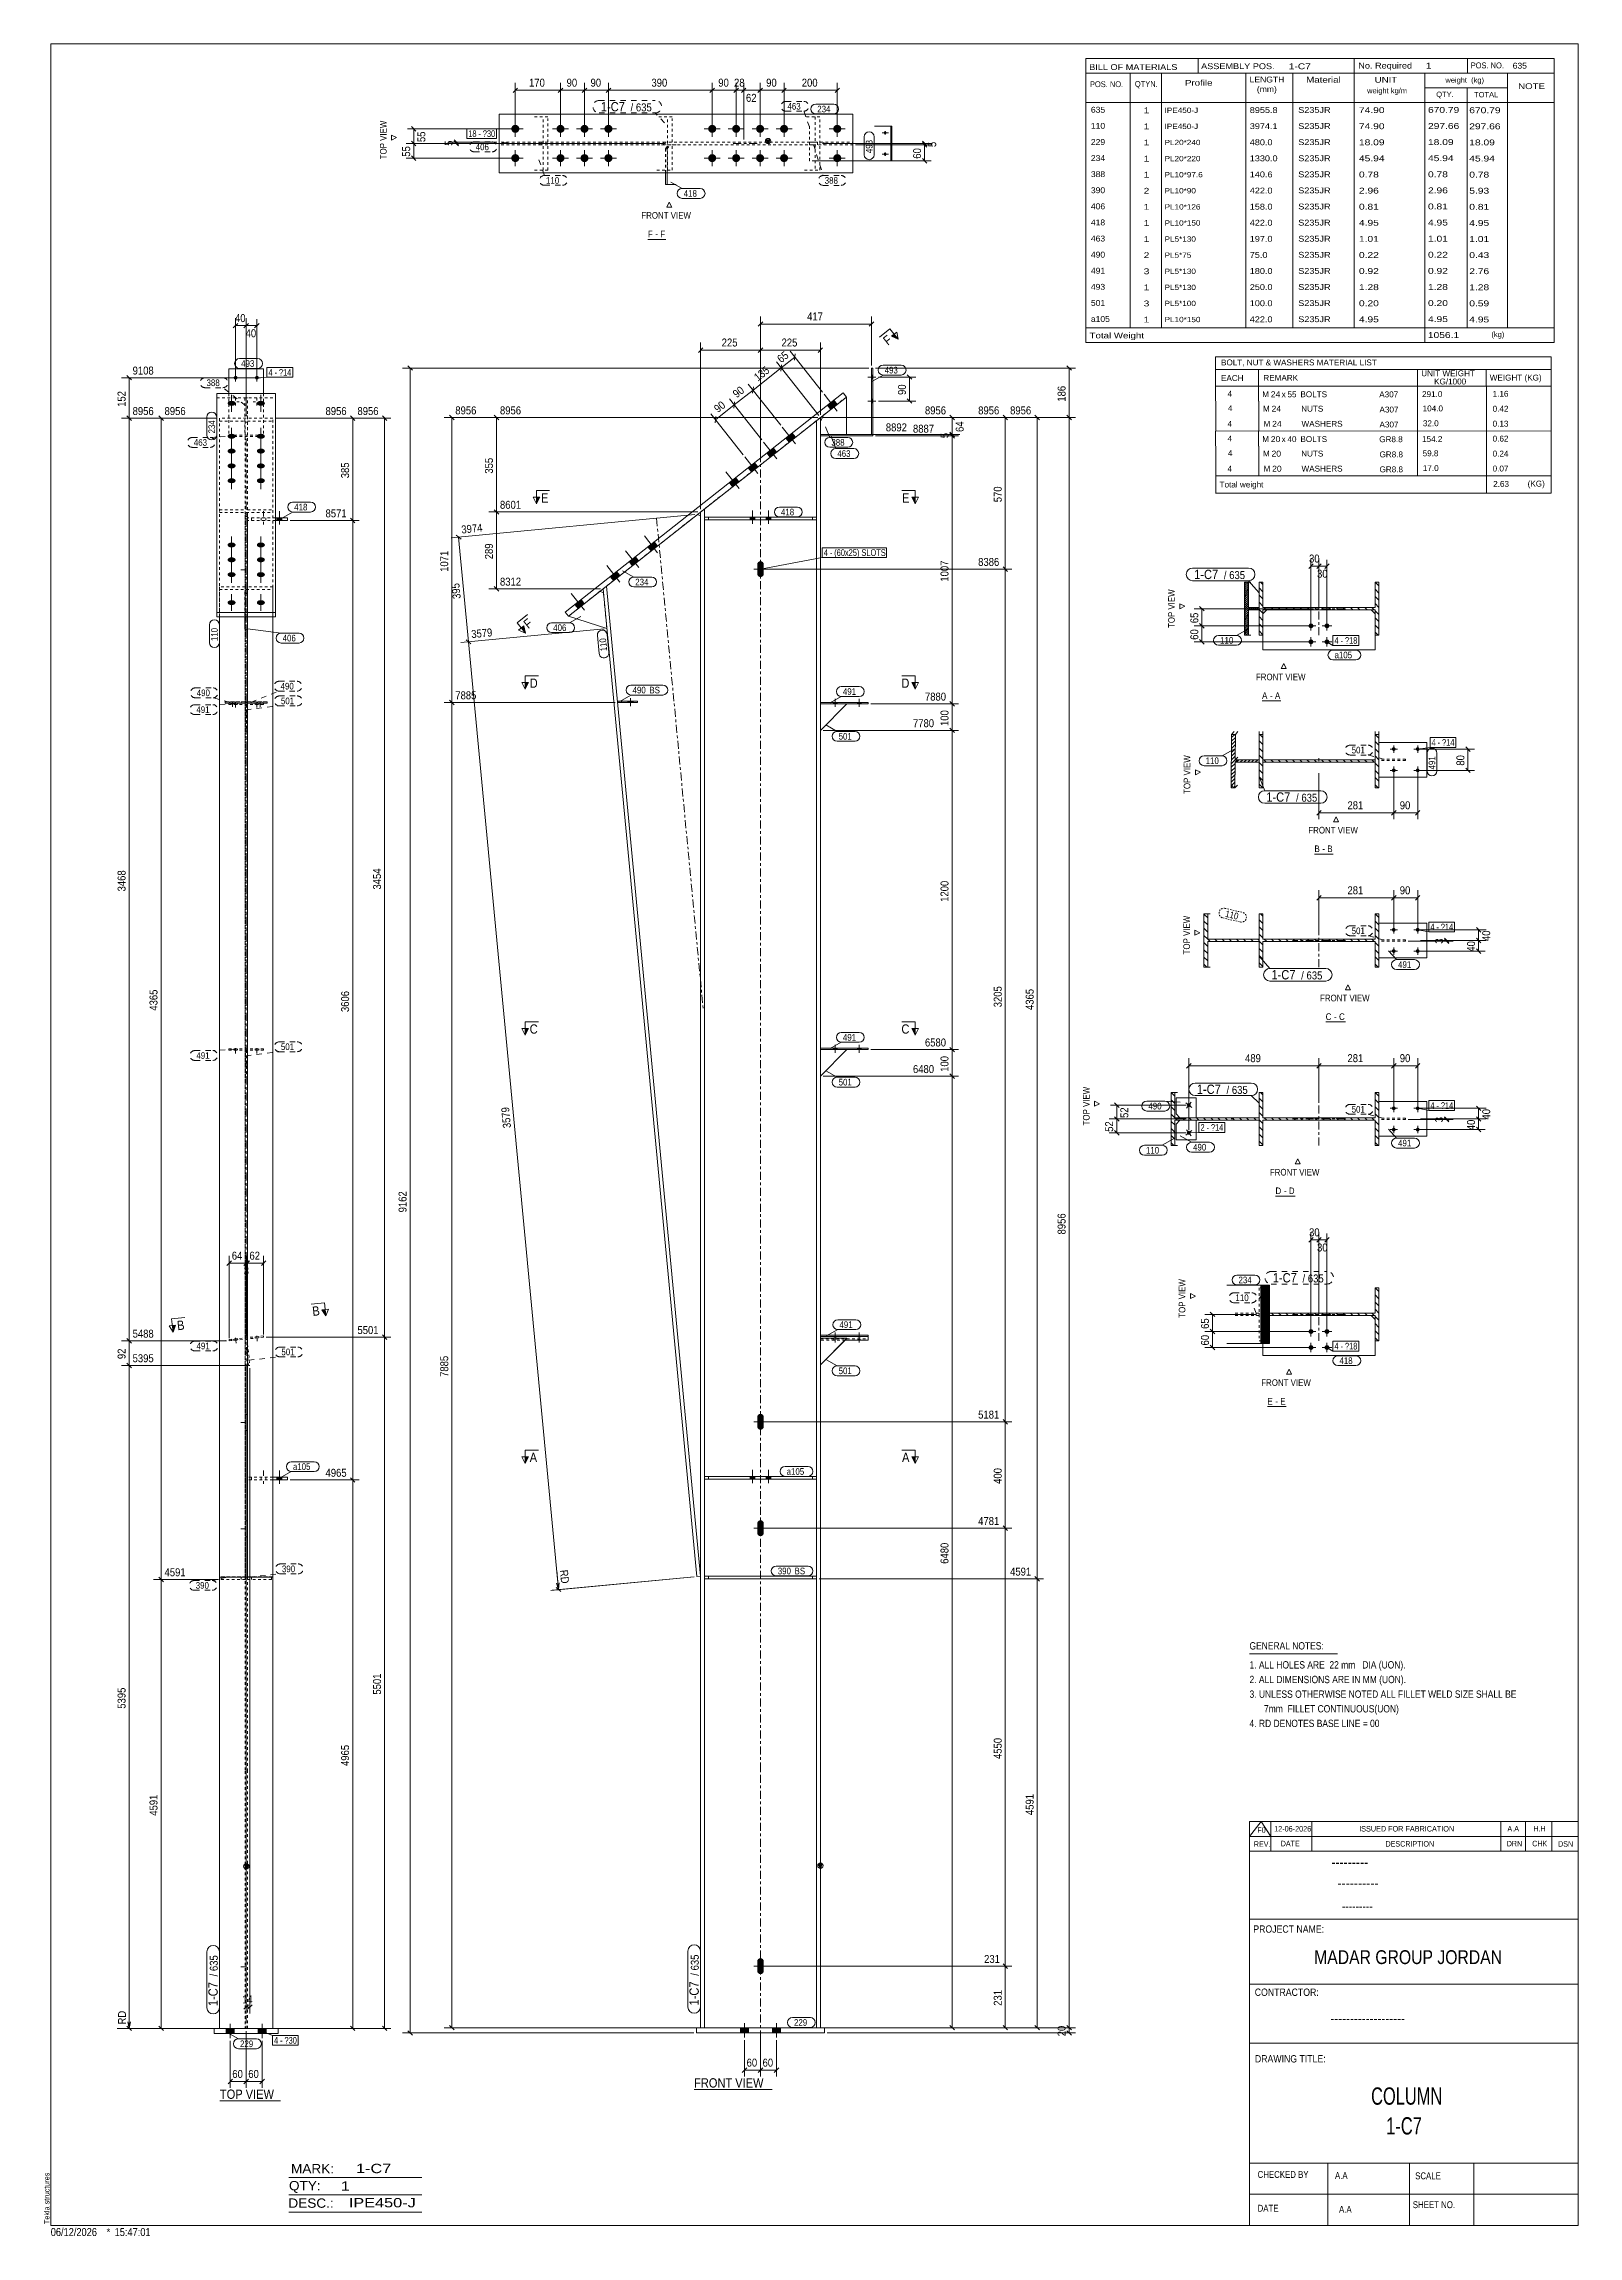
# Model space of a CAD drawing. Header units: millimetres. Extents: x 2 to 579, y 1 to 825.
import ezdxf

# ---------------------------------------------------------------- set-up
doc = ezdxf.new("R2010")
doc.units = ezdxf.units.MM
for name, pattern in [('XKITLINE00', [0]), ('XKITLINE01', [4, 1, -1, 1, -1]), ('XKITLINE02', [4, 2, -2]), ('XKITLINE03', [6, 3, -1, 1, -1]), ('XKITLINE04', [3, 0.5, -0.5, 0.5, -0.5, 0.5, -0.5])]:
    doc.linetypes.add(name, pattern=pattern)
for name, color, linetype, lineweight in [('Bolt', 3, 'Continuous', 0), ('BoltMark', 7, 'Continuous', 0), ('Dimensions', 7, 'Continuous', 0), ('DrawingSheet', 5, 'Continuous', 0), ('OtherObjectType', 7, 'Continuous', 0), ('Part', 2, 'Continuous', 0), ('PartMark', 7, 'Continuous', 0), ('Section', 6, 'Continuous', 0)]:
    doc.layers.add(name, color=color, linetype=linetype, lineweight=lineweight)
doc.styles.add('@ARIAL_UNICODE_MS_BOLD', font='ARIAL.TTF')
doc.styles.add('ARIAL', font='ARIAL.TTF')
doc.styles.add('ARIAL_NARROW', font='ARIALN.TTF')
doc.styles.add('COMIC_SANS_MS_BOLD', font='COMICBD.TTF')
doc.styles.add('SWIS721_EX_BT', font='ARIAL.TTF')
doc.styles.add('SWISSE', font='ARIAL.TTF')

# ---------------------------------------------------------------- blocks, each defined once
blk = doc.blocks.new('*A1')
at = {"layer": 'Part', "color": 7, "linetype": 'XKITLINE00', "lineweight": 0}
for p, q in [((460.5, 494.39), (459.1, 495.79)), ((460.5, 497.08), (459.59, 497.99)), ((504.1, 496.59), (502.7, 497.99)), ((504.1, 493.89), (502.7, 495.29)), ((460.5, 491.69), (459.1, 493.09)), ((460.5, 489), (459.1, 490.4)), ((460.5, 486.3), (459.1, 487.7)), ((461.96, 487.54), (461.06, 488.44)), ((464.66, 487.54), (463.76, 488.44)), ((467.35, 487.54), (466.45, 488.44)), ((470.04, 487.54), (469.14, 488.44)), ((472.74, 487.54), (471.84, 488.44)), ((475.43, 487.54), (474.53, 488.44)), ((478.13, 487.54), (477.23, 488.44)), ((480.82, 487.54), (479.92, 488.44)), ((483.52, 487.54), (482.62, 488.44)), ((486.21, 487.54), (485.31, 488.44)), ((488.9, 487.54), (488, 488.44)), ((491.6, 487.54), (490.7, 488.44)), ((494.29, 487.54), (493.39, 488.44)), ((496.99, 487.54), (496.09, 488.44)), ((499.68, 487.54), (498.78, 488.44)), ((502.37, 487.54), (501.47, 488.44)), ((504.1, 491.2), (502.7, 492.6)), ((504.1, 488.5), (502.7, 489.9)), ((504.1, 485.81), (502.7, 487.21)), ((460.5, 483.61), (459.1, 485.01)), ((460.5, 480.92), (459.1, 482.32)), ((460.5, 478.22), (459.1, 479.62)), ((504.1, 483.12), (502.7, 484.52)), ((504.1, 480.42), (502.7, 481.82)), ((503.84, 477.99), (502.7, 479.13))]:
    blk.add_line(p, q, dxfattribs=at)
blk = doc.blocks.new('*A2')
at = {"layer": 'Part', "color": 7, "linetype": 'XKITLINE00', "lineweight": 0}
for p, q in [((439.78, 496.52), (438.37, 497.92)), ((439.78, 493.82), (438.37, 495.23)), ((439.78, 491.13), (438.37, 492.54)), ((439.78, 488.44), (438.37, 489.84)), ((438.43, 487.09), (438.37, 487.15)), ((439.78, 485.74), (438.43, 487.09)), ((440.68, 487.54), (439.78, 488.44)), ((443.37, 487.54), (442.47, 488.44)), ((446.07, 487.54), (445.17, 488.44)), ((448.76, 487.54), (447.86, 488.44)), ((451.46, 487.54), (450.56, 488.44)), ((454.15, 487.54), (453.25, 488.44)), ((456.84, 487.54), (455.94, 488.44)), ((459.1, 487.97), (458.64, 488.44)), ((439.78, 483.05), (438.37, 484.45)), ((439.78, 480.35), (438.37, 481.76)), ((439.45, 477.99), (438.37, 479.07))]:
    blk.add_line(p, q, dxfattribs=at)
blk = doc.blocks.new('*A3')
at = {"layer": 'Part', "color": 7, "linetype": 'XKITLINE00', "lineweight": 0}
for p, q in [((459.78, 358.43), (459.78, 358.43)), ((460, 358.21), (459.78, 357.99)), ((460.22, 357.99), (459.78, 357.56)), ((460.44, 357.77), (459.78, 357.12)), ((460.65, 357.56), (459.78, 356.69)), ((460.87, 357.34), (459.78, 356.25)), ((461.09, 357.12), (459.78, 355.82)), ((461.31, 356.9), (459.78, 355.38)), ((461.52, 356.69), (459.78, 354.95)), ((461.74, 356.47), (459.78, 354.51)), ((461.96, 356.25), (459.78, 354.08)), ((462.18, 356.03), (459.78, 353.64)), ((462.39, 355.82), (459.78, 353.21)), ((462.61, 355.6), (459.78, 352.77)), ((462.83, 355.38), (459.78, 352.34)), ((463.01, 355.13), (459.78, 351.9)), ((463.01, 354.7), (459.78, 351.47)), ((460.22, 358.43), (460, 358.21)), ((460.65, 358.43), (460.22, 357.99)), ((461.09, 358.43), (460.44, 357.77)), ((461.52, 358.43), (460.65, 357.56)), ((461.96, 358.43), (460.87, 357.34)), ((462.39, 358.43), (461.09, 357.12)), ((462.83, 358.43), (461.31, 356.9)), ((463.01, 358.18), (461.52, 356.69)), ((463.01, 357.74), (461.74, 356.47)), ((463.01, 357.31), (461.96, 356.25)), ((463.01, 356.87), (462.18, 356.03)), ((463.01, 356.44), (462.39, 355.82)), ((463.01, 356), (462.61, 355.6)), ((463.01, 355.57), (462.83, 355.38)), ((463.01, 354.26), (459.78, 351.03)), ((463.01, 353.83), (459.78, 350.59)), ((463.01, 353.39), (459.78, 350.16)), ((463.01, 352.95), (459.78, 349.72)), ((463.01, 352.52), (459.78, 349.29)), ((463.01, 352.08), (459.78, 348.85)), ((463.01, 351.65), (459.78, 348.42)), ((463.01, 351.21), (459.78, 347.98)), ((463.01, 350.78), (459.78, 347.55)), ((463.01, 350.34), (459.78, 347.11)), ((463.01, 349.91), (459.78, 346.68)), ((463.01, 349.47), (459.78, 346.24)), ((463.01, 349.04), (459.78, 345.81)), ((463.01, 348.6), (459.78, 345.37)), ((463.01, 348.17), (459.78, 344.94)), ((463.01, 347.73), (459.78, 344.5)), ((463.01, 347.3), (459.78, 344.07)), ((463.01, 346.86), (459.78, 343.63)), ((463.01, 346.43), (459.78, 343.2)), ((463.01, 345.99), (459.78, 342.76)), ((463.01, 345.56), (459.78, 342.33)), ((463.01, 345.12), (459.78, 341.89)), ((463.01, 344.69), (459.78, 341.46)), ((463.01, 344.25), (459.78, 341.02)), ((463.01, 343.82), (459.78, 340.59)), ((463.01, 343.38), (459.78, 340.15)), ((463.01, 342.95), (459.78, 339.72)), ((463.01, 342.51), (459.78, 339.28)), ((463.01, 342.08), (459.78, 338.85)), ((463.01, 341.64), (459.78, 338.41)), ((463.01, 341.21), (459.78, 337.98)), ((463.01, 340.77), (459.78, 337.54)), ((463.01, 340.34), (459.78, 337.1)), ((463.01, 339.9), (459.78, 336.67)), ((463.01, 339.46), (459.98, 336.43)), ((463.01, 339.03), (460.41, 336.43)), ((463.01, 338.59), (460.85, 336.43)), ((463.01, 338.16), (461.28, 336.43)), ((463.01, 337.72), (461.72, 336.43)), ((463.01, 337.29), (462.15, 336.43)), ((463.01, 336.85), (462.59, 336.43))]:
    blk.add_line(p, q, dxfattribs=at)
blk = doc.blocks.new('*A4')
at = {"layer": 'Part', "color": 7, "linetype": 'XKITLINE00', "lineweight": 0}
for p, q in [((504.1, 356.03), (502.7, 357.43)), ((504.1, 353.33), (502.7, 354.73)), ((464.66, 346.98), (463.76, 347.88)), ((467.35, 346.98), (466.45, 347.88)), ((470.04, 346.98), (469.14, 347.88)), ((472.74, 346.98), (471.84, 347.88)), ((475.43, 346.98), (474.53, 347.88)), ((478.13, 346.98), (477.23, 347.88)), ((480.82, 346.98), (479.92, 347.88)), ((483.52, 346.98), (482.62, 347.88)), ((486.21, 346.98), (485.31, 347.88)), ((488.9, 346.98), (488, 347.88)), ((491.6, 346.98), (490.7, 347.88)), ((494.29, 346.98), (493.39, 347.88)), ((496.99, 346.98), (496.09, 347.88)), ((499.68, 346.98), (498.78, 347.88)), ((502.37, 346.98), (501.47, 347.88)), ((504.1, 350.64), (502.7, 352.04)), ((504.1, 347.95), (502.7, 349.35)), ((504.1, 345.25), (502.7, 346.65)), ((504.1, 342.56), (502.7, 343.96)), ((504.1, 339.86), (502.7, 341.26)), ((503.84, 337.43), (502.7, 338.57))]:
    blk.add_line(p, q, dxfattribs=at)
blk = doc.blocks.new('*A5')
at = {"layer": 'Part', "color": 7, "linetype": 'XKITLINE00', "lineweight": 0}
for p, q in [((460.5, 561.6), (459.1, 563)), ((460.5, 564.31), (459.36, 565.46)), ((504.1, 564.06), (502.7, 565.46)), ((502.7, 565.46), (502.7, 565.46)), ((504.1, 561.35), (502.7, 562.75)), ((460.5, 558.9), (459.1, 560.3)), ((460.5, 556.19), (459.1, 557.59)), ((460.5, 553.48), (459.1, 554.88)), ((460.5, 550.77), (459.1, 552.17)), ((461.74, 554.95), (460.83, 555.85)), ((464.45, 554.95), (463.54, 555.85)), ((467.15, 554.95), (466.25, 555.85)), ((469.86, 554.95), (468.96, 555.85)), ((472.57, 554.95), (471.67, 555.85)), ((475.28, 554.95), (474.38, 555.85)), ((477.99, 554.95), (477.09, 555.85)), ((480.7, 554.95), (479.79, 555.85)), ((483.41, 554.95), (482.5, 555.85)), ((486.12, 554.95), (485.21, 555.85)), ((488.83, 554.95), (487.92, 555.85)), ((491.54, 554.95), (490.63, 555.85)), ((494.24, 554.95), (493.34, 555.85)), ((496.95, 554.95), (496.05, 555.85)), ((499.66, 554.95), (498.76, 555.85)), ((502.37, 554.95), (501.47, 555.85)), ((504.1, 558.64), (502.7, 560.04)), ((504.1, 555.93), (502.7, 557.33)), ((504.1, 553.22), (502.7, 554.62)), ((460.5, 548.06), (459.1, 549.46)), ((460.5, 545.35), (459.1, 546.75)), ((504.1, 550.51), (502.7, 551.91)), ((504.1, 547.8), (502.7, 549.2)), ((503.85, 545.35), (502.7, 546.49))]:
    blk.add_line(p, q, dxfattribs=at)
blk = doc.blocks.new('*A6')
at = {"layer": 'Part', "color": 7, "linetype": 'XKITLINE00', "lineweight": 0}
for p, q in [((450.14, 561.47), (448.72, 560.08)), ((450.16, 562.88), (448.74, 561.48)), ((450.17, 564.28), (448.75, 562.89)), ((449.95, 565.46), (448.77, 564.29)), ((450.06, 553.05), (448.64, 551.65)), ((450.07, 554.45), (448.65, 553.06)), ((450.09, 555.85), (448.67, 554.46)), ((449.39, 556.56), (448.68, 555.87)), ((450.12, 558.66), (448.7, 557.27)), ((448.7, 557.27), (448.7, 557.27)), ((450.13, 560.07), (448.71, 558.68)), ((450.1, 557.26), (449.39, 556.56)), ((450.09, 555.85), (450.09, 555.85)), ((450.78, 555.15), (450.58, 554.95)), ((451.51, 555.85), (450.78, 555.15)), ((452.93, 555.85), (452, 554.95)), ((454.34, 555.85), (453.42, 554.95)), ((455.76, 555.85), (454.84, 554.95)), ((457.18, 555.85), (456.26, 554.95)), ((458.6, 555.85), (457.68, 554.95)), ((450, 547.43), (448.58, 546.04)), ((450.02, 548.83), (448.6, 547.44)), ((450.03, 550.24), (448.61, 548.84)), ((450.05, 551.64), (448.63, 550.25)), ((449.99, 546.02), (449.3, 545.35))]:
    blk.add_line(p, q, dxfattribs=at)
blk = doc.blocks.new('*A7')
at = {"layer": 'Part', "color": 7, "linetype": 'XKITLINE00', "lineweight": 0}
for p, q in [((460.5, 619.08), (459.1, 620.48)), ((460.5, 621.77), (459.59, 622.68)), ((504.1, 621.28), (502.7, 622.68)), ((504.1, 618.58), (502.7, 619.98)), ((460.5, 616.38), (459.1, 617.78)), ((460.5, 613.69), (459.1, 615.09)), ((460.5, 610.99), (459.1, 612.39)), ((461.96, 612.23), (461.06, 613.13)), ((464.66, 612.23), (463.76, 613.13)), ((467.35, 612.23), (466.45, 613.13)), ((470.04, 612.23), (469.14, 613.13)), ((472.74, 612.23), (471.84, 613.13)), ((475.43, 612.23), (474.53, 613.13)), ((478.13, 612.23), (477.23, 613.13)), ((480.82, 612.23), (479.92, 613.13)), ((483.52, 612.23), (482.62, 613.13)), ((486.21, 612.23), (485.31, 613.13)), ((488.9, 612.23), (488, 613.13)), ((491.6, 612.23), (490.7, 613.13)), ((494.29, 612.23), (493.39, 613.13)), ((496.99, 612.23), (496.09, 613.13)), ((499.68, 612.23), (498.78, 613.13)), ((502.37, 612.23), (501.47, 613.13)), ((504.1, 615.89), (502.7, 617.29)), ((504.1, 613.19), (502.7, 614.59)), ((504.1, 610.5), (502.7, 611.9)), ((460.5, 608.3), (459.1, 609.7)), ((460.5, 605.61), (459.1, 607.01)), ((460.5, 602.91), (459.1, 604.31)), ((504.1, 607.81), (502.7, 609.21)), ((504.1, 605.11), (502.7, 606.51)), ((503.84, 602.68), (502.7, 603.82))]:
    blk.add_line(p, q, dxfattribs=at)
blk = doc.blocks.new('*A8')
at = {"layer": 'Part', "color": 7, "linetype": 'XKITLINE00', "lineweight": 0}
for p, q in [((454.36, 622.68), (453.66, 621.98)), ((455.07, 622.65), (453.66, 621.24)), ((455.07, 621.92), (453.66, 620.51)), ((455.07, 621.18), (453.66, 619.78)), ((455.07, 620.45), (453.66, 619.05)), ((455.07, 619.72), (453.66, 618.31)), ((455.07, 618.99), (453.66, 617.58)), ((455.07, 618.25), (453.66, 616.85)), ((455.07, 617.52), (453.66, 616.12)), ((455.07, 616.79), (453.66, 615.38)), ((455.07, 616.06), (453.66, 614.65)), ((453.97, 614.22), (453.66, 613.92)), ((454.34, 613.86), (453.66, 613.18)), ((454.7, 613.49), (453.66, 612.45)), ((455.07, 613.13), (453.66, 611.72)), ((455.43, 612.76), (453.66, 610.99)), ((455.07, 611.66), (453.66, 610.25)), ((455.07, 610.93), (453.66, 609.52)), ((455.07, 610.2), (453.66, 608.79)), ((455.07, 615.32), (453.97, 614.22)), ((455.07, 614.59), (454.34, 613.86)), ((455.07, 613.86), (454.7, 613.49)), ((455.07, 613.13), (455.07, 613.13)), ((455.8, 613.13), (455.43, 612.76)), ((455.8, 612.39), (455.63, 612.23)), ((456.53, 613.13), (455.8, 612.39)), ((457.27, 613.13), (456.37, 612.23)), ((458, 613.13), (457.1, 612.23)), ((458.73, 613.13), (457.83, 612.23)), ((459.1, 612.76), (458.56, 612.23)), ((455.07, 609.46), (453.66, 608.06)), ((455.07, 608.73), (453.66, 607.32)), ((455.07, 608), (453.66, 606.59)), ((455.07, 607.26), (453.66, 605.86)), ((455.07, 606.53), (453.66, 605.13)), ((455.07, 605.8), (453.66, 604.39)), ((455.07, 605.07), (453.66, 603.66)), ((455.07, 604.33), (453.66, 602.93)), ((455.07, 603.6), (454.14, 602.68)), ((455.07, 602.87), (454.87, 602.68))]:
    blk.add_line(p, q, dxfattribs=at)
blk = doc.blocks.new('*A9')
at = {"layer": 'Part', "color": 7, "linetype": 'XKITLINE00', "lineweight": 0}
for p, q in [((460.5, 427.29), (459.1, 428.69)), ((460.5, 429.98), (459.59, 430.89)), ((504.1, 429.49), (502.7, 430.89)), ((460.5, 424.59), (459.1, 425.99)), ((460.5, 421.9), (459.1, 423.3)), ((460.5, 419.21), (459.1, 420.61)), ((461.96, 420.44), (461.06, 421.34)), ((464.66, 420.44), (463.76, 421.34)), ((467.35, 420.44), (466.45, 421.34)), ((470.04, 420.44), (469.14, 421.34)), ((472.74, 420.44), (471.84, 421.34)), ((475.43, 420.44), (474.53, 421.34)), ((478.13, 420.44), (477.23, 421.34)), ((480.82, 420.44), (479.92, 421.34)), ((483.52, 420.44), (482.62, 421.34)), ((486.21, 420.44), (485.31, 421.34)), ((488.9, 420.44), (488, 421.34)), ((491.6, 420.44), (490.7, 421.34)), ((494.29, 420.44), (493.39, 421.34)), ((496.99, 420.44), (496.09, 421.34)), ((499.68, 420.44), (498.78, 421.34)), ((502.37, 420.44), (501.47, 421.34)), ((504.1, 426.79), (502.7, 428.19)), ((504.1, 424.1), (502.7, 425.5)), ((504.1, 421.41), (502.7, 422.81)), ((460.5, 416.51), (459.1, 417.91)), ((460.5, 413.82), (459.1, 415.22)), ((460.5, 411.12), (459.1, 412.52)), ((504.1, 418.71), (502.7, 420.11)), ((504.1, 416.02), (502.7, 417.42)), ((504.1, 413.32), (502.7, 414.72)), ((503.84, 410.89), (502.7, 412.03))]:
    blk.add_line(p, q, dxfattribs=at)
blk = doc.blocks.new('*A10')
at = {"layer": 'Part', "color": 7, "linetype": 'XKITLINE00', "lineweight": 0}
for p, q in [((427.43, 429.42), (426.03, 430.83)), ((427.43, 426.73), (426.03, 428.13)), ((427.43, 424.03), (426.03, 425.44)), ((427.43, 421.34), (426.03, 422.74)), ((428.33, 420.44), (427.43, 421.34)), ((431.03, 420.44), (430.13, 421.34)), ((433.72, 420.44), (432.82, 421.34)), ((436.42, 420.44), (435.52, 421.34)), ((439.11, 420.44), (438.21, 421.34)), ((441.8, 420.44), (440.9, 421.34)), ((444.5, 420.44), (443.6, 421.34)), ((447.19, 420.44), (446.29, 421.34)), ((449.89, 420.44), (448.99, 421.34)), ((452.58, 420.44), (451.68, 421.34)), ((455.27, 420.44), (454.37, 421.34)), ((457.97, 420.44), (457.07, 421.34)), ((426.09, 419.99), (426.03, 420.05)), ((427.43, 415.95), (426.03, 417.36)), ((427.43, 413.26), (426.03, 414.66)), ((427.43, 418.64), (426.09, 419.99)), ((427.11, 410.89), (426.03, 411.97))]:
    blk.add_line(p, q, dxfattribs=at)
blk = doc.blocks.new('*A11')
at = {"layer": 'Bolt'}
for points in [[(298.16, 687.62), (296.93, 689.2), (299.28, 691.05), (300.52, 689.48)], [(298.16, 687.62), (296.93, 689.2), (299.28, 691.05), (300.52, 689.48)], [(282.46, 675.24), (281.22, 676.81), (283.58, 678.67), (284.81, 677.1)], [(282.46, 675.24), (281.22, 676.81), (283.58, 678.67), (284.81, 677.1)], [(268.32, 664.1), (267.08, 665.67), (269.44, 667.53), (270.68, 665.96)], [(268.32, 664.1), (267.08, 665.67), (269.44, 667.53), (270.68, 665.96)], [(275.39, 669.67), (274.15, 671.24), (276.51, 673.1), (277.75, 671.53)], [(275.39, 669.67), (274.15, 671.24), (276.51, 673.1), (277.75, 671.53)], [(261.25, 658.53), (260.02, 660.1), (262.37, 661.96), (263.61, 660.38)], [(261.25, 658.53), (260.02, 660.1), (262.37, 661.96), (263.61, 660.38)], [(230.63, 634.38), (229.39, 635.95), (231.74, 637.81), (232.98, 636.24)], [(230.63, 634.38), (229.39, 635.95), (231.74, 637.81), (232.98, 636.24)], [(216.49, 623.24), (215.25, 624.81), (217.61, 626.67), (218.85, 625.1)], [(216.49, 623.24), (215.25, 624.81), (217.61, 626.67), (218.85, 625.1)], [(223.56, 628.81), (222.32, 630.38), (224.68, 632.24), (225.91, 630.67)], [(223.56, 628.81), (222.32, 630.38), (224.68, 632.24), (225.91, 630.67)], [(203.14, 612.71), (201.9, 614.28), (204.26, 616.14), (205.5, 614.57)], [(203.14, 612.71), (201.9, 614.28), (204.26, 616.14), (205.5, 614.57)]]:
    blk.add_hatch(color=3, dxfattribs=at).paths.add_polyline_path(points, flags=17)
at = {"layer": 'Bolt', "color": 3, "linetype": 'XKITLINE00', "lineweight": 0}
for p, q in [((300.58, 686.98), (295.63, 693.27)), ((300.58, 686.98), (295.63, 693.27)), ((298.16, 687.62), (296.93, 689.2)), ((298.16, 687.62), (296.93, 689.2)), ((300.52, 689.48), (299.28, 691.05)), ((300.52, 689.48), (299.28, 691.05)), ((284.87, 674.6), (279.92, 680.88)), ((284.87, 674.6), (279.92, 680.88)), ((282.46, 675.24), (281.22, 676.81)), ((282.46, 675.24), (281.22, 676.81)), ((284.81, 677.1), (283.58, 678.67)), ((284.81, 677.1), (283.58, 678.67)), ((270.74, 663.46), (265.79, 669.74)), ((270.74, 663.46), (265.79, 669.74)), ((270.68, 665.96), (269.44, 667.53)), ((270.68, 665.96), (269.44, 667.53)), ((277.81, 669.03), (272.85, 675.31)), ((277.81, 669.03), (272.85, 675.31)), ((275.39, 669.67), (274.15, 671.24)), ((275.39, 669.67), (274.15, 671.24)), ((277.75, 671.53), (276.51, 673.1)), ((277.75, 671.53), (276.51, 673.1)), ((263.67, 657.89), (258.72, 664.17)), ((263.67, 657.89), (258.72, 664.17)), ((261.25, 658.53), (260.02, 660.1)), ((261.25, 658.53), (260.02, 660.1)), ((263.61, 660.38), (262.37, 661.96)), ((263.61, 660.38), (262.37, 661.96)), ((268.32, 664.1), (267.08, 665.67)), ((268.32, 664.1), (267.08, 665.67)), ((233.04, 633.74), (228.09, 640.02)), ((233.04, 633.74), (228.09, 640.02)), ((230.63, 634.38), (229.39, 635.95)), ((230.63, 634.38), (229.39, 635.95)), ((232.98, 636.24), (231.74, 637.81)), ((232.98, 636.24), (231.74, 637.81)), ((218.91, 622.6), (213.95, 628.88)), ((218.91, 622.6), (213.95, 628.88)), ((218.85, 625.1), (217.61, 626.67)), ((218.85, 625.1), (217.61, 626.67)), ((225.98, 628.17), (221.02, 634.45)), ((225.98, 628.17), (221.02, 634.45)), ((223.56, 628.81), (222.32, 630.38)), ((223.56, 628.81), (222.32, 630.38)), ((225.91, 630.67), (224.68, 632.24)), ((225.91, 630.67), (224.68, 632.24)), ((205.56, 612.07), (200.6, 618.35)), ((205.56, 612.07), (200.6, 618.35)), ((216.49, 623.24), (215.25, 624.81)), ((216.49, 623.24), (215.25, 624.81)), ((203.14, 612.71), (201.9, 614.28)), ((203.14, 612.71), (201.9, 614.28)), ((205.5, 614.57), (204.26, 616.14)), ((205.5, 614.57), (204.26, 616.14))]:
    blk.add_line(p, q, dxfattribs=at)
blk = doc.blocks.new('*A12')
at = {"layer": 'Bolt'}
for points in [[(272.2, 624.66), (271.72, 624.56), (271.24, 624.66), (270.84, 624.93), (270.57, 625.33), (270.47, 625.81), (270.47, 629.31), (270.57, 629.79), (270.84, 630.19), (271.24, 630.47), (271.72, 630.56), (272.2, 630.47), (272.61, 630.19), (272.88, 629.79), (272.97, 629.31), (272.97, 625.81), (272.88, 625.33), (272.61, 624.93)], [(272.2, 304.16), (271.72, 304.06), (271.24, 304.16), (270.84, 304.43), (270.57, 304.83), (270.47, 305.31), (270.47, 308.81), (270.57, 309.29), (270.84, 309.69), (271.24, 309.97), (271.72, 310.06), (272.2, 309.97), (272.61, 309.69), (272.88, 309.29), (272.97, 308.81), (272.97, 305.31), (272.88, 304.83), (272.61, 304.43)], [(272.2, 264.16), (271.72, 264.06), (271.24, 264.16), (270.84, 264.43), (270.57, 264.83), (270.47, 265.31), (270.47, 268.81), (270.57, 269.29), (270.84, 269.69), (271.24, 269.97), (271.72, 270.06), (272.2, 269.97), (272.61, 269.69), (272.88, 269.29), (272.97, 268.81), (272.97, 265.31), (272.88, 264.83), (272.61, 264.43)], [(272.2, 99.54), (271.72, 99.44), (271.24, 99.54), (270.84, 99.81), (270.57, 100.21), (270.47, 100.69), (270.47, 104.19), (270.57, 104.67), (270.84, 105.08), (271.24, 105.35), (271.72, 105.44), (272.2, 105.35), (272.61, 105.08), (272.88, 104.67), (272.97, 104.19), (272.97, 100.69), (272.88, 100.21), (272.61, 99.81)]]:
    blk.add_hatch(color=3, dxfattribs=at).paths.add_polyline_path(points, flags=17)
at = {"layer": 'Bolt', "color": 3, "linetype": 'XKITLINE00', "lineweight": 0}
for p, q in [((274.22, 627.56), (269.22, 627.56)), ((271.72, 630.06), (271.72, 625.06)), ((274.22, 307.06), (269.22, 307.06)), ((271.72, 309.56), (271.72, 304.56)), ((274.22, 267.06), (269.22, 267.06)), ((271.72, 269.56), (271.72, 264.56)), ((274.22, 102.44), (269.22, 102.44)), ((271.72, 104.94), (271.72, 99.94))]:
    blk.add_line(p, q, dxfattribs=at)
blk = doc.blocks.new('*A13')
at = {"layer": 'Bolt'}
for points in [[(300.52, 577.44), (300.52, 576.94), (299.12, 576.94), (299.12, 577.44)], [(300.52, 577.44), (300.52, 576.94), (299.12, 576.94), (299.12, 577.44)], [(309.52, 577.44), (309.52, 576.94), (308.12, 576.94), (308.12, 577.44)], [(309.52, 577.44), (309.52, 576.94), (308.12, 576.94), (308.12, 577.44)]]:
    blk.add_hatch(color=3, dxfattribs=at).paths.add_polyline_path(points, flags=17)
at = {"layer": 'Bolt', "color": 3, "linetype": 'XKITLINE00', "lineweight": 0}
for p, q in [((299.12, 576.94), (299.12, 577.44)), ((299.12, 576.94), (299.12, 577.44)), ((299.82, 575.78), (299.82, 578.78)), ((299.82, 575.78), (299.82, 578.78)), ((300.52, 576.94), (300.52, 577.44)), ((300.52, 576.94), (300.52, 577.44)), ((308.12, 576.94), (308.12, 577.44)), ((308.12, 576.94), (308.12, 577.44)), ((308.82, 575.78), (308.82, 578.78)), ((308.82, 575.78), (308.82, 578.78)), ((309.52, 576.94), (309.52, 577.44)), ((309.52, 576.94), (309.52, 577.44))]:
    blk.add_line(p, q, dxfattribs=at)
blk = doc.blocks.new('*A14')
at = {"layer": 'Bolt'}
for points in [[(300.52, 447.44), (300.52, 446.94), (299.12, 446.94), (299.12, 447.44)], [(300.52, 447.44), (300.52, 446.94), (299.12, 446.94), (299.12, 447.44)], [(309.52, 447.44), (309.52, 446.94), (308.12, 446.94), (308.12, 447.44)], [(309.52, 447.44), (309.52, 446.94), (308.12, 446.94), (308.12, 447.44)]]:
    blk.add_hatch(color=3, dxfattribs=at).paths.add_polyline_path(points, flags=17)
at = {"layer": 'Bolt', "color": 3, "linetype": 'XKITLINE00', "lineweight": 0}
for p, q in [((299.12, 446.94), (299.12, 447.44)), ((299.12, 446.94), (299.12, 447.44)), ((299.82, 445.78), (299.82, 448.78)), ((299.82, 445.78), (299.82, 448.78)), ((300.52, 446.94), (300.52, 447.44)), ((300.52, 446.94), (300.52, 447.44)), ((308.12, 446.94), (308.12, 447.44)), ((308.12, 446.94), (308.12, 447.44)), ((308.82, 445.78), (308.82, 448.78)), ((308.82, 445.78), (308.82, 448.78)), ((309.52, 446.94), (309.52, 447.44)), ((309.52, 446.94), (309.52, 447.44))]:
    blk.add_line(p, q, dxfattribs=at)
blk = doc.blocks.new('*A15')
at = {"layer": 'Bolt', "color": 3, "linetype": 'XKITLINE02', "lineweight": 0}
for p, q in [((221.85, 577.44), (221.85, 577.94)), ((222.84, 576.09), (222.84, 579.09)), ((223.82, 577.44), (223.82, 577.94))]:
    blk.add_line(p, q, dxfattribs=at)
blk = doc.blocks.new('*A16')
at = {"layer": 'Bolt'}
blk.add_hatch(color=3, dxfattribs=at).paths.add_polyline_path([(221.85, 577.44), (221.85, 577.94), (223.82, 577.94), (223.82, 577.44)], flags=17)
at = {"layer": 'Bolt', "color": 3, "linetype": 'XKITLINE00', "lineweight": 0}
for p, q in [((221.85, 577.44), (221.85, 577.94)), ((222.84, 576.09), (222.84, 579.09)), ((223.82, 577.44), (223.82, 577.94))]:
    blk.add_line(p, q, dxfattribs=at)
blk = doc.blocks.new('*A17')
at = {"layer": 'Bolt'}
for points in [[(267.22, 79.32), (267.22, 77.32), (264.22, 77.32), (264.22, 79.32)], [(267.22, 79.32), (267.22, 77.32), (264.22, 77.32), (264.22, 79.32)], [(279.22, 79.32), (279.22, 77.32), (276.22, 77.32), (276.22, 79.32)], [(279.22, 79.32), (279.22, 77.32), (276.22, 77.32), (276.22, 79.32)]]:
    blk.add_hatch(color=3, dxfattribs=at).paths.add_polyline_path(points, flags=17)
at = {"layer": 'Bolt', "color": 3, "linetype": 'XKITLINE00', "lineweight": 0}
for p, q in [((264.22, 79.32), (264.22, 77.32)), ((264.22, 79.32), (264.22, 77.32)), ((265.72, 81.07), (265.72, 75.57)), ((265.72, 81.07), (265.72, 75.57)), ((267.22, 79.32), (267.22, 77.32)), ((267.22, 79.32), (267.22, 77.32)), ((276.22, 79.32), (276.22, 77.32)), ((276.22, 79.32), (276.22, 77.32)), ((277.72, 81.07), (277.72, 75.57)), ((277.72, 81.07), (277.72, 75.57)), ((279.22, 79.32), (279.22, 77.32)), ((279.22, 79.32), (279.22, 77.32))]:
    blk.add_line(p, q, dxfattribs=at)
blk = doc.blocks.new('*A18')
at = {"layer": 'Bolt'}
for points in [[(267.82, 285.44), (267.82, 286.44), (269.62, 286.44), (269.62, 285.44)], [(267.82, 285.44), (267.82, 286.44), (269.62, 286.44), (269.62, 285.44)], [(273.82, 285.44), (273.82, 286.44), (275.62, 286.44), (275.62, 285.44)], [(273.82, 285.44), (273.82, 286.44), (275.62, 286.44), (275.62, 285.44)]]:
    blk.add_hatch(color=3, dxfattribs=at).paths.add_polyline_path(points, flags=17)
at = {"layer": 'Bolt', "color": 3, "linetype": 'XKITLINE00', "lineweight": 0}
for p, q in [((268.72, 288.94), (268.72, 283.94)), ((268.72, 288.94), (268.72, 283.94)), ((274.72, 288.94), (274.72, 283.94)), ((274.72, 288.94), (274.72, 283.94)), ((267.82, 286.44), (267.82, 285.44)), ((267.82, 286.44), (267.82, 285.44)), ((269.62, 286.44), (269.62, 285.44)), ((269.62, 286.44), (269.62, 285.44)), ((273.82, 286.44), (273.82, 285.44)), ((273.82, 286.44), (273.82, 285.44)), ((275.62, 286.44), (275.62, 285.44)), ((275.62, 286.44), (275.62, 285.44))]:
    blk.add_line(p, q, dxfattribs=at)
blk = doc.blocks.new('*A19')
at = {"layer": 'Bolt'}
for points in [[(313.42, 700.44), (313.92, 700.44), (313.92, 699.04), (313.42, 699.04)], [(313.42, 691.44), (313.92, 691.44), (313.92, 690.04), (313.42, 690.04)]]:
    blk.add_hatch(color=3, dxfattribs=at).paths.add_polyline_path(points, flags=17)
at = {"layer": 'Bolt', "color": 3, "linetype": 'XKITLINE00', "lineweight": 0}
for p, q in [((313.42, 700.44), (313.92, 700.44)), ((312.08, 699.74), (315.08, 699.74)), ((313.42, 699.04), (313.92, 699.04)), ((312.08, 690.74), (315.08, 690.74)), ((313.42, 691.44), (313.92, 691.44)), ((313.42, 690.04), (313.92, 690.04))]:
    blk.add_line(p, q, dxfattribs=at)
blk = doc.blocks.new('*A20')
at = {"layer": 'Bolt'}
for points in [[(313.42, 700.44), (313.92, 700.44), (313.92, 699.04), (313.42, 699.04)], [(313.42, 691.44), (313.92, 691.44), (313.92, 690.04), (313.42, 690.04)]]:
    blk.add_hatch(color=3, dxfattribs=at).paths.add_polyline_path(points, flags=17)
at = {"layer": 'Bolt', "color": 3, "linetype": 'XKITLINE00', "lineweight": 0}
for p, q in [((313.42, 700.44), (313.92, 700.44)), ((312.08, 699.74), (315.08, 699.74)), ((313.42, 699.04), (313.92, 699.04)), ((312.08, 690.74), (315.08, 690.74)), ((313.42, 691.44), (313.92, 691.44)), ((313.42, 690.04), (313.92, 690.04))]:
    blk.add_line(p, q, dxfattribs=at)
blk = doc.blocks.new('*A21')
at = {"layer": 'Bolt'}
for points in [[(267.82, 646.06), (267.82, 647.06), (269.62, 647.06), (269.62, 646.06)], [(267.82, 646.06), (267.82, 647.06), (269.62, 647.06), (269.62, 646.06)], [(273.82, 646.06), (273.82, 647.06), (275.62, 647.06), (275.62, 646.06)], [(273.82, 646.06), (273.82, 647.06), (275.62, 647.06), (275.62, 646.06)]]:
    blk.add_hatch(color=3, dxfattribs=at).paths.add_polyline_path(points, flags=17)
at = {"layer": 'Bolt', "color": 3, "linetype": 'XKITLINE00', "lineweight": 0}
for p, q in [((267.82, 647.06), (267.82, 646.06)), ((267.82, 647.06), (267.82, 646.06)), ((268.72, 649.56), (268.72, 644.56)), ((268.72, 649.56), (268.72, 644.56)), ((269.62, 647.06), (269.62, 646.06)), ((269.62, 647.06), (269.62, 646.06)), ((273.82, 647.06), (273.82, 646.06)), ((273.82, 647.06), (273.82, 646.06)), ((274.72, 649.56), (274.72, 644.56)), ((274.72, 649.56), (274.72, 644.56)), ((275.62, 647.06), (275.62, 646.06)), ((275.62, 647.06), (275.62, 646.06))]:
    blk.add_line(p, q, dxfattribs=at)
blk = doc.blocks.new('*A22')
at = {"layer": 'Bolt'}
for points in [[(299.86, 338.89), (299.89, 338.89), (299.92, 338.89), (299.96, 338.89), (299.99, 338.89), (300.02, 338.89), (300.06, 338.89), (300.09, 338.89), (300.12, 338.89), (300.15, 338.88), (300.18, 338.88), (300.21, 338.88), (300.24, 338.88), (300.27, 338.88), (300.29, 338.87), (300.32, 338.87), (300.34, 338.87), (300.36, 338.87), (300.38, 338.86), (300.4, 338.86), (300.42, 338.86), (300.44, 338.85), (300.45, 338.85), (300.47, 338.85), (300.48, 338.84), (300.49, 338.84), (300.5, 338.84), (300.51, 338.83), (300.51, 338.83), (300.52, 338.83), (300.52, 338.82), (300.52, 338.82), (300.52, 338.82), (300.52, 338.81), (300.51, 338.81), (300.51, 338.81), (300.5, 338.8), (300.49, 338.8), (300.48, 338.8), (300.47, 338.79), (300.45, 338.79), (300.44, 338.79), (300.42, 338.78), (300.4, 338.78), (300.38, 338.78), (300.36, 338.77), (300.34, 338.77), (300.32, 338.77), (300.29, 338.77), (300.27, 338.76), (300.24, 338.76), (300.21, 338.76), (300.18, 338.76), (300.15, 338.76), (300.12, 338.75), (300.09, 338.75), (300.06, 338.75), (300.02, 338.75), (299.99, 338.75), (299.96, 338.75), (299.92, 338.75), (299.89, 338.75), (299.86, 338.75), (299.82, 338.75), (299.79, 338.75), (299.75, 338.75), (299.72, 338.75), (299.68, 338.75), (299.65, 338.75), (299.62, 338.75), (299.59, 338.75), (299.55, 338.75), (299.52, 338.75), (299.49, 338.76), (299.46, 338.76), (299.43, 338.76), (299.4, 338.76), (299.38, 338.76), (299.35, 338.77), (299.33, 338.77), (299.3, 338.77), (299.28, 338.77), (299.26, 338.78), (299.24, 338.78), (299.22, 338.78), (299.2, 338.79), (299.19, 338.79), (299.17, 338.79), (299.16, 338.8), (299.15, 338.8), (299.14, 338.8), (299.13, 338.81), (299.13, 338.81), (299.12, 338.81), (299.12, 338.82), (299.12, 338.82), (299.12, 338.82), (299.12, 338.83), (299.13, 338.83), (299.13, 338.83), (299.14, 338.84), (299.15, 338.84), (299.16, 338.84), (299.17, 338.85), (299.19, 338.85), (299.2, 338.85), (299.22, 338.86), (299.24, 338.86), (299.26, 338.86), (299.28, 338.87), (299.3, 338.87), (299.33, 338.87), (299.35, 338.87), (299.38, 338.88), (299.4, 338.88), (299.43, 338.88), (299.46, 338.88), (299.49, 338.88), (299.52, 338.89), (299.55, 338.89), (299.59, 338.89), (299.62, 338.89), (299.65, 338.89), (299.68, 338.89), (299.72, 338.89), (299.75, 338.89), (299.79, 338.89), (299.82, 338.89)], [(299.86, 338.05), (299.89, 338.05), (299.92, 338.05), (299.96, 338.05), (299.99, 338.05), (300.02, 338.05), (300.06, 338.05), (300.09, 338.05), (300.12, 338.05), (300.15, 338.05), (300.18, 338.04), (300.21, 338.04), (300.24, 338.04), (300.27, 338.04), (300.29, 338.04), (300.32, 338.03), (300.34, 338.03), (300.36, 338.03), (300.38, 338.02), (300.4, 338.02), (300.42, 338.02), (300.44, 338.02), (300.45, 338.01), (300.47, 338.01), (300.48, 338.01), (300.49, 338), (300.5, 338), (300.51, 338), (300.51, 337.99), (300.52, 337.99), (300.52, 337.98), (300.52, 337.98), (300.52, 337.98), (300.52, 337.97), (300.51, 337.97), (300.51, 337.97), (300.5, 337.96), (300.49, 337.96), (300.48, 337.96), (300.47, 337.95), (300.45, 337.95), (300.44, 337.95), (300.42, 337.94), (300.4, 337.94), (300.38, 337.94), (300.36, 337.93), (300.34, 337.93), (300.32, 337.93), (300.29, 337.93), (300.27, 337.92), (300.24, 337.92), (300.21, 337.92), (300.18, 337.92), (300.15, 337.92), (300.12, 337.91), (300.09, 337.91), (300.06, 337.91), (300.02, 337.91), (299.99, 337.91), (299.96, 337.91), (299.92, 337.91), (299.89, 337.91), (299.86, 337.91), (299.82, 337.91), (299.79, 337.91), (299.75, 337.91), (299.72, 337.91), (299.68, 337.91), (299.65, 337.91), (299.62, 337.91), (299.59, 337.91), (299.55, 337.91), (299.52, 337.91), (299.49, 337.92), (299.46, 337.92), (299.43, 337.92), (299.4, 337.92), (299.38, 337.92), (299.35, 337.93), (299.33, 337.93), (299.3, 337.93), (299.28, 337.93), (299.26, 337.94), (299.24, 337.94), (299.22, 337.94), (299.2, 337.95), (299.19, 337.95), (299.17, 337.95), (299.16, 337.96), (299.15, 337.96), (299.14, 337.96), (299.13, 337.97), (299.13, 337.97), (299.12, 337.97), (299.12, 337.98), (299.12, 337.98), (299.12, 337.98), (299.12, 337.99), (299.13, 337.99), (299.13, 338), (299.14, 338), (299.15, 338), (299.16, 338.01), (299.17, 338.01), (299.19, 338.01), (299.2, 338.02), (299.22, 338.02), (299.24, 338.02), (299.26, 338.02), (299.28, 338.03), (299.3, 338.03), (299.33, 338.03), (299.35, 338.04), (299.38, 338.04), (299.4, 338.04), (299.43, 338.04), (299.46, 338.04), (299.49, 338.05), (299.52, 338.05), (299.55, 338.05), (299.59, 338.05), (299.62, 338.05), (299.65, 338.05), (299.68, 338.05), (299.72, 338.05), (299.75, 338.05), (299.79, 338.05), (299.82, 338.05)], [(308.86, 338.89), (308.89, 338.89), (308.92, 338.89), (308.96, 338.89), (308.99, 338.89), (309.02, 338.89), (309.06, 338.89), (309.09, 338.89), (309.12, 338.89), (309.15, 338.88), (309.18, 338.88), (309.21, 338.88), (309.24, 338.88), (309.27, 338.88), (309.29, 338.87), (309.32, 338.87), (309.34, 338.87), (309.36, 338.87), (309.38, 338.86), (309.4, 338.86), (309.42, 338.86), (309.44, 338.85), (309.45, 338.85), (309.47, 338.85), (309.48, 338.84), (309.49, 338.84), (309.5, 338.84), (309.51, 338.83), (309.51, 338.83), (309.52, 338.83), (309.52, 338.82), (309.52, 338.82), (309.52, 338.82), (309.52, 338.81), (309.51, 338.81), (309.51, 338.81), (309.5, 338.8), (309.49, 338.8), (309.48, 338.8), (309.47, 338.79), (309.45, 338.79), (309.44, 338.79), (309.42, 338.78), (309.4, 338.78), (309.38, 338.78), (309.36, 338.77), (309.34, 338.77), (309.32, 338.77), (309.29, 338.77), (309.27, 338.76), (309.24, 338.76), (309.21, 338.76), (309.18, 338.76), (309.15, 338.76), (309.12, 338.75), (309.09, 338.75), (309.06, 338.75), (309.02, 338.75), (308.99, 338.75), (308.96, 338.75), (308.92, 338.75), (308.89, 338.75), (308.86, 338.75), (308.82, 338.75), (308.79, 338.75), (308.75, 338.75), (308.72, 338.75), (308.68, 338.75), (308.65, 338.75), (308.62, 338.75), (308.59, 338.75), (308.55, 338.75), (308.52, 338.75), (308.49, 338.76), (308.46, 338.76), (308.43, 338.76), (308.4, 338.76), (308.38, 338.76), (308.35, 338.77), (308.33, 338.77), (308.3, 338.77), (308.28, 338.77), (308.26, 338.78), (308.24, 338.78), (308.22, 338.78), (308.2, 338.79), (308.19, 338.79), (308.17, 338.79), (308.16, 338.8), (308.15, 338.8), (308.14, 338.8), (308.13, 338.81), (308.13, 338.81), (308.12, 338.81), (308.12, 338.82), (308.12, 338.82), (308.12, 338.82), (308.12, 338.83), (308.13, 338.83), (308.13, 338.83), (308.14, 338.84), (308.15, 338.84), (308.16, 338.84), (308.17, 338.85), (308.19, 338.85), (308.2, 338.85), (308.22, 338.86), (308.24, 338.86), (308.26, 338.86), (308.28, 338.87), (308.3, 338.87), (308.33, 338.87), (308.35, 338.87), (308.38, 338.88), (308.4, 338.88), (308.43, 338.88), (308.46, 338.88), (308.49, 338.88), (308.52, 338.89), (308.55, 338.89), (308.59, 338.89), (308.62, 338.89), (308.65, 338.89), (308.68, 338.89), (308.72, 338.89), (308.75, 338.89), (308.79, 338.89), (308.82, 338.89)], [(308.86, 338.05), (308.89, 338.05), (308.92, 338.05), (308.96, 338.05), (308.99, 338.05), (309.02, 338.05), (309.06, 338.05), (309.09, 338.05), (309.12, 338.05), (309.15, 338.05), (309.18, 338.04), (309.21, 338.04), (309.24, 338.04), (309.27, 338.04), (309.29, 338.04), (309.32, 338.03), (309.34, 338.03), (309.36, 338.03), (309.38, 338.02), (309.4, 338.02), (309.42, 338.02), (309.44, 338.02), (309.45, 338.01), (309.47, 338.01), (309.48, 338.01), (309.49, 338), (309.5, 338), (309.51, 338), (309.51, 337.99), (309.52, 337.99), (309.52, 337.98), (309.52, 337.98), (309.52, 337.98), (309.52, 337.97), (309.51, 337.97), (309.51, 337.97), (309.5, 337.96), (309.49, 337.96), (309.48, 337.96), (309.47, 337.95), (309.45, 337.95), (309.44, 337.95), (309.42, 337.94), (309.4, 337.94), (309.38, 337.94), (309.36, 337.93), (309.34, 337.93), (309.32, 337.93), (309.29, 337.93), (309.27, 337.92), (309.24, 337.92), (309.21, 337.92), (309.18, 337.92), (309.15, 337.92), (309.12, 337.91), (309.09, 337.91), (309.06, 337.91), (309.02, 337.91), (308.99, 337.91), (308.96, 337.91), (308.92, 337.91), (308.89, 337.91), (308.86, 337.91), (308.82, 337.91), (308.79, 337.91), (308.75, 337.91), (308.72, 337.91), (308.68, 337.91), (308.65, 337.91), (308.62, 337.91), (308.59, 337.91), (308.55, 337.91), (308.52, 337.91), (308.49, 337.92), (308.46, 337.92), (308.43, 337.92), (308.4, 337.92), (308.38, 337.92), (308.35, 337.93), (308.33, 337.93), (308.3, 337.93), (308.28, 337.93), (308.26, 337.94), (308.24, 337.94), (308.22, 337.94), (308.2, 337.95), (308.19, 337.95), (308.17, 337.95), (308.16, 337.96), (308.15, 337.96), (308.14, 337.96), (308.13, 337.97), (308.13, 337.97), (308.12, 337.97), (308.12, 337.98), (308.12, 337.98), (308.12, 337.98), (308.12, 337.99), (308.13, 337.99), (308.13, 338), (308.14, 338), (308.15, 338), (308.16, 338.01), (308.17, 338.01), (308.19, 338.01), (308.2, 338.02), (308.22, 338.02), (308.24, 338.02), (308.26, 338.02), (308.28, 338.03), (308.3, 338.03), (308.33, 338.03), (308.35, 338.04), (308.38, 338.04), (308.4, 338.04), (308.43, 338.04), (308.46, 338.04), (308.49, 338.05), (308.52, 338.05), (308.55, 338.05), (308.59, 338.05), (308.62, 338.05), (308.65, 338.05), (308.68, 338.05), (308.72, 338.05), (308.75, 338.05), (308.79, 338.05), (308.82, 338.05)]]:
    blk.add_hatch(color=3, dxfattribs=at).paths.add_polyline_path(points, flags=17)
at = {"layer": 'Bolt', "color": 3, "linetype": 'XKITLINE00', "lineweight": 0}
for p, q in [((299.82, 337.67), (299.82, 340.65)), ((299.82, 336.83), (299.82, 339.81)), ((308.82, 337.67), (308.82, 340.65)), ((308.82, 336.83), (308.82, 339.81))]:
    blk.add_line(p, q, dxfattribs=at)
blk = doc.blocks.new('*A23')
at = {"layer": 'Part', "color": 2, "linetype": 'XKITLINE00', "lineweight": 0}
for p, q in [((302.74, 693.78), (198.29, 611.44)), ((199.53, 609.87), (303.98, 692.21)), ((303.98, 692.21), (302.74, 693.78)), ((198.29, 611.44), (199.53, 609.87))]:
    blk.add_line(p, q, dxfattribs=at)
blk = doc.blocks.new('*A24')
at = {"layer": 'Part'}
blk.add_hatch(color=2, dxfattribs=at).paths.add_polyline_path([(293.42, 140.72), (295.02, 140.72), (294.22, 139.32)], flags=17)
at = {"layer": 'Part', "color": 7, "linetype": 'XKITLINE01', "lineweight": 0}
for p, q in [((294.22, 684.52), (249.22, 649.04)), ((250.62, 647.06), (250.62, 646.06)), ((292.82, 647.06), (292.82, 646.06)), ((250.62, 286.44), (250.62, 285.44)), ((292.82, 286.44), (292.82, 285.44)), ((249.22, 79.32), (294.22, 79.32))]:
    blk.add_line(p, q, dxfattribs=at)
at = {"layer": 'Part', "color": 2, "linetype": 'XKITLINE00', "lineweight": 0}
for p, q in [((294.22, 176.04), (294.22, 684.52)), ((292.82, 683.41), (292.82, 647.06)), ((249.22, 649.04), (249.22, 176.04)), ((250.62, 650.15), (250.62, 647.06)), ((250.62, 646.06), (250.62, 286.44)), ((292.82, 646.06), (292.82, 286.44)), ((250.62, 285.44), (250.62, 176.04)), ((292.82, 285.44), (292.82, 176.04)), ((249.22, 175.94), (249.22, 79.32)), ((250.62, 175.94), (250.62, 79.32)), ((292.82, 175.94), (292.82, 79.32)), ((294.22, 79.32), (294.22, 175.94)), ((294.22, 139.32), (293.42, 140.72)), ((293.42, 140.72), (295.02, 140.72)), ((295.02, 140.72), (294.22, 139.32))]:
    blk.add_line(p, q, dxfattribs=at)
at = {"layer": 'Part', "color": 7, "linetype": 'XKITLINE03', "lineweight": 0}
for p, q in [((271.72, 176.04), (271.72, 676.78)), ((271.72, 69.32), (271.72, 175.94))]:
    blk.add_line(p, q, dxfattribs=at)
at = {"layer": 'Part', "color": 2, "linetype": 'XKITLINE00', "lineweight": 0}
blk.add_circle((294.22, 140.22), 1, dxfattribs=at)
blk = doc.blocks.new('*A25')
at = {"layer": 'Part', "color": 2, "linetype": 'XKITLINE00', "lineweight": 0}
blk.add_line((294.22, 566.94), (304.22, 576.94), dxfattribs=at)
at = {"layer": 'Part', "color": 7, "linetype": 'XKITLINE01', "lineweight": 0}
for p, q in [((294.22, 576.94), (294.22, 566.94)), ((304.22, 576.94), (294.22, 576.94))]:
    blk.add_line(p, q, dxfattribs=at)
blk = doc.blocks.new('*A26')
at = {"layer": 'Part', "color": 2, "linetype": 'XKITLINE00', "lineweight": 0}
for p, q in [((312.22, 577.44), (294.22, 577.44)), ((294.22, 576.94), (312.22, 576.94)), ((312.22, 576.94), (312.22, 577.44))]:
    blk.add_line(p, q, dxfattribs=at)
at = {"layer": 'Part', "color": 7, "linetype": 'XKITLINE01', "lineweight": 0}
blk.add_line((294.22, 577.44), (294.22, 576.94), dxfattribs=at)
blk = doc.blocks.new('*A27')
at = {"layer": 'Part', "color": 2, "linetype": 'XKITLINE00', "lineweight": 0}
blk.add_line((294.22, 436.94), (304.22, 446.94), dxfattribs=at)
at = {"layer": 'Part', "color": 7, "linetype": 'XKITLINE01', "lineweight": 0}
for p, q in [((294.22, 446.94), (294.22, 436.94)), ((304.22, 446.94), (294.22, 446.94))]:
    blk.add_line(p, q, dxfattribs=at)
blk = doc.blocks.new('*A28')
at = {"layer": 'Part', "color": 2, "linetype": 'XKITLINE00', "lineweight": 0}
for p, q in [((312.22, 447.44), (294.22, 447.44)), ((294.22, 446.94), (312.22, 446.94)), ((312.22, 446.94), (312.22, 447.44))]:
    blk.add_line(p, q, dxfattribs=at)
at = {"layer": 'Part', "color": 7, "linetype": 'XKITLINE01', "lineweight": 0}
blk.add_line((294.22, 447.44), (294.22, 446.94), dxfattribs=at)
blk = doc.blocks.new('*A29')
at = {"layer": 'Part', "color": 7, "linetype": 'XKITLINE01', "lineweight": 0}
for p, q in [((225.54, 577.94), (218.04, 577.94)), ((218.04, 577.94), (218.04, 577.44)), ((218.04, 577.44), (225.54, 577.44)), ((219.54, 577.44), (219.54, 577.94)), ((225.54, 577.44), (225.54, 577.94))]:
    blk.add_line(p, q, dxfattribs=at)
blk = doc.blocks.new('*A30')
at = {"layer": 'Part', "color": 2, "linetype": 'XKITLINE00', "lineweight": 0}
for p, q in [((218.04, 577.44), (218.04, 577.94)), ((218.04, 577.94), (225.54, 577.94)), ((225.54, 577.44), (218.04, 577.44)), ((225.54, 577.94), (225.54, 577.44))]:
    blk.add_line(p, q, dxfattribs=at)
at = {"layer": 'Part', "color": 7, "linetype": 'XKITLINE01', "lineweight": 0}
blk.add_line((219.54, 577.44), (219.54, 577.94), dxfattribs=at)
blk = doc.blocks.new('*A31')
at = {"layer": 'Part', "color": 2, "linetype": 'XKITLINE00', "lineweight": 0}
for p, q in [((295.72, 79.32), (247.72, 79.32)), ((247.72, 79.32), (247.72, 77.32)), ((295.72, 77.32), (247.72, 77.32)), ((295.72, 79.32), (295.72, 77.32))]:
    blk.add_line(p, q, dxfattribs=at)
blk = doc.blocks.new('*A32')
at = {"layer": 'Part', "color": 7, "linetype": 'XKITLINE01', "lineweight": 0}
for p, q in [((292.82, 249.04), (250.62, 249.04)), ((250.62, 249.04), (250.62, 248.04)), ((250.62, 248.04), (292.82, 248.04)), ((252.12, 248.04), (252.12, 249.04)), ((291.32, 248.04), (291.32, 249.04)), ((292.82, 248.04), (292.82, 249.04))]:
    blk.add_line(p, q, dxfattribs=at)
blk = doc.blocks.new('*A33')
at = {"layer": 'Part', "color": 2, "linetype": 'XKITLINE00', "lineweight": 0}
for p, q in [((250.62, 249.04), (292.82, 249.04)), ((250.62, 248.04), (292.82, 248.04))]:
    blk.add_line(p, q, dxfattribs=at)
at = {"layer": 'Part', "color": 7, "linetype": 'XKITLINE01', "lineweight": 0}
for p, q in [((250.62, 249.04), (250.62, 248.04)), ((252.12, 248.04), (252.12, 249.04)), ((291.32, 249.04), (291.32, 248.04)), ((292.82, 248.04), (292.82, 249.04))]:
    blk.add_line(p, q, dxfattribs=at)
blk = doc.blocks.new('*A34')
at = {"layer": 'Part', "color": 7, "linetype": 'XKITLINE01', "lineweight": 0}
for p, q in [((212.57, 620.15), (248.06, 648.13)), ((248.06, 648.13), (249.22, 647.57)), ((249.22, 249.04), (249.22, 647.57)), ((249.22, 249.04), (249.22, 647.57)), ((249.22, 647.57), (249.22, 647.57))]:
    blk.add_line(p, q, dxfattribs=at)
at = {"layer": 'Part', "color": 7, "linetype": 'XKITLINE03', "lineweight": 0}
blk.add_line((232.66, 646.68), (250.17, 462.28), dxfattribs=at)
at = {"layer": 'Part', "color": 2, "linetype": 'XKITLINE00', "lineweight": 0}
for p, q in [((249.22, 647.57), (248.06, 648.13)), ((247.83, 248.91), (212.57, 620.15)), ((213.88, 621.18), (249.22, 249.04)), ((249.22, 249.04), (247.83, 248.91))]:
    blk.add_line(p, q, dxfattribs=at)
blk = doc.blocks.new('*A35')
at = {"layer": 'Part', "color": 7, "linetype": 'XKITLINE01', "lineweight": 0}
for p, q in [((211.4, 619.22), (199.53, 609.87)), ((213.99, 605.22), (212.72, 618.66))]:
    blk.add_line(p, q, dxfattribs=at)
at = {"layer": 'Part', "color": 2, "linetype": 'XKITLINE00', "lineweight": 0}
for p, q in [((212.72, 618.66), (211.4, 619.22)), ((213.99, 605.22), (199.53, 609.87))]:
    blk.add_line(p, q, dxfattribs=at)
blk = doc.blocks.new('*A36')
at = {"layer": 'Part', "color": 2, "linetype": 'XKITLINE00', "lineweight": 0}
for p, q in [((250.62, 286.44), (292.82, 286.44)), ((250.62, 286.44), (250.62, 285.44)), ((250.62, 285.44), (292.82, 285.44)), ((292.82, 285.44), (292.82, 286.44))]:
    blk.add_line(p, q, dxfattribs=at)
at = {"layer": 'Part', "color": 7, "linetype": 'XKITLINE01', "lineweight": 0}
for p, q in [((252.12, 285.44), (252.12, 286.44)), ((291.32, 285.44), (291.32, 286.44))]:
    blk.add_line(p, q, dxfattribs=at)
blk = doc.blocks.new('*A37')
at = {"layer": 'Part', "color": 7, "linetype": 'XKITLINE01', "lineweight": 0}
for p, q in [((295.4, 685.45), (303.98, 692.21)), ((294.22, 678.14), (294.22, 683.02)), ((303.98, 678.14), (294.22, 678.14))]:
    blk.add_line(p, q, dxfattribs=at)
at = {"layer": 'Part', "color": 2, "linetype": 'XKITLINE00', "lineweight": 0}
for p, q in [((303.98, 692.21), (303.98, 678.14)), ((294.22, 683.02), (295.4, 685.45))]:
    blk.add_line(p, q, dxfattribs=at)
blk = doc.blocks.new('*A38')
at = {"layer": 'Part', "color": 2, "linetype": 'XKITLINE00', "lineweight": 0}
for p, q in [((313.92, 703.14), (313.42, 703.14)), ((313.42, 703.14), (313.42, 678.14)), ((313.92, 678.14), (313.92, 703.14)), ((313.42, 678.14), (313.92, 678.14))]:
    blk.add_line(p, q, dxfattribs=at)
blk = doc.blocks.new('*A39')
at = {"layer": 'Part', "color": 2, "linetype": 'XKITLINE00', "lineweight": 0}
for p, q in [((313.92, 678.14), (294.22, 678.14)), ((294.22, 677.64), (313.92, 677.64)), ((313.92, 677.64), (313.92, 678.14))]:
    blk.add_line(p, q, dxfattribs=at)
at = {"layer": 'Part', "color": 7, "linetype": 'XKITLINE01', "lineweight": 0}
blk.add_line((294.22, 678.14), (294.22, 677.64), dxfattribs=at)
blk = doc.blocks.new('*A40')
at = {"layer": 'Part', "color": 2, "linetype": 'XKITLINE00', "lineweight": 0}
for p, q in [((250.62, 647.06), (292.82, 647.06)), ((250.62, 647.06), (250.62, 646.06)), ((250.62, 646.06), (292.82, 646.06)), ((292.82, 646.06), (292.82, 647.06))]:
    blk.add_line(p, q, dxfattribs=at)
at = {"layer": 'Part', "color": 7, "linetype": 'XKITLINE01', "lineweight": 0}
for p, q in [((252.12, 646.06), (252.12, 647.06)), ((291.32, 646.06), (291.32, 647.06))]:
    blk.add_line(p, q, dxfattribs=at)
blk = doc.blocks.new('*A41')
at = {"layer": 'Part', "color": 2, "linetype": 'XKITLINE00', "lineweight": 0}
for p, q in [((294.22, 328.48), (304.22, 338.43)), ((304.22, 338.43), (294.22, 338.43)), ((304.22, 338.37), (294.22, 328.43)), ((304.22, 338.43), (304.22, 338.37))]:
    blk.add_line(p, q, dxfattribs=at)
at = {"layer": 'Part', "color": 7, "linetype": 'XKITLINE01', "lineweight": 0}
for p, q in [((294.22, 338.43), (294.22, 328.43)), ((294.22, 338.37), (304.22, 338.37))]:
    blk.add_line(p, q, dxfattribs=at)
blk = doc.blocks.new('*A42')
at = {"layer": 'Part', "color": 2, "linetype": 'XKITLINE00', "lineweight": 0}
for p, q in [((294.22, 339.58), (312.22, 339.58)), ((294.22, 339.08), (312.22, 339.08)), ((312.22, 339.58), (312.22, 337.72)), ((312.22, 337.72), (303.56, 337.72))]:
    blk.add_line(p, q, dxfattribs=at)
at = {"layer": 'Part', "color": 7, "linetype": 'XKITLINE01', "lineweight": 0}
for p, q in [((294.22, 339.58), (294.22, 337.72)), ((294.22, 338.22), (312.22, 338.22)), ((303.56, 337.72), (294.22, 337.72))]:
    blk.add_line(p, q, dxfattribs=at)
blk = doc.blocks.new('*A43')
at = {"layer": 'Bolt'}
for points in [[(72.91, 688.95), (72.88, 688.95), (72.84, 688.96), (72.8, 688.96), (72.77, 688.96), (72.73, 688.96), (72.69, 688.97), (72.66, 688.97), (72.62, 688.98), (72.59, 688.98), (72.55, 688.99), (72.51, 688.99), (72.48, 689), (72.44, 689.01), (72.41, 689.01), (72.38, 689.02), (72.34, 689.03), (72.31, 689.04), (72.28, 689.05), (72.24, 689.06), (72.21, 689.07), (72.18, 689.08), (72.15, 689.1), (72.12, 689.11), (72.09, 689.12), (72.06, 689.14), (72.03, 689.15), (72, 689.16), (71.97, 689.18), (71.94, 689.19), (71.92, 689.21), (71.89, 689.22), (71.86, 689.24), (71.84, 689.26), (71.81, 689.27), (71.79, 689.29), (71.77, 689.31), (71.75, 689.33), (71.72, 689.35), (71.7, 689.37), (71.68, 689.38), (71.66, 689.4), (71.64, 689.42), (71.63, 689.44), (71.61, 689.46), (71.59, 689.48), (71.58, 689.5), (71.56, 689.53), (71.55, 689.55), (71.54, 689.57), (71.53, 689.59), (71.51, 689.61), (71.5, 689.63), (71.49, 689.66), (71.49, 689.68), (71.48, 689.7), (71.47, 689.72), (71.47, 689.74), (71.46, 689.77), (71.46, 689.79), (71.45, 689.81), (71.45, 689.84), (71.45, 689.86), (71.45, 689.88), (71.45, 689.9), (71.45, 689.93), (71.45, 689.95), (71.46, 689.97), (71.46, 689.99), (71.47, 690.02), (71.47, 690.04), (71.48, 690.06), (71.49, 690.08), (71.49, 690.11), (71.5, 690.13), (71.51, 690.15), (71.53, 690.17), (71.54, 690.19), (71.55, 690.22), (71.56, 690.24), (71.58, 690.26), (71.59, 690.28), (71.61, 690.3), (71.63, 690.32), (71.64, 690.34), (71.66, 690.36), (71.68, 690.38), (71.7, 690.4), (71.72, 690.42), (71.75, 690.43), (71.77, 690.45), (71.79, 690.47), (71.81, 690.49), (71.84, 690.5), (71.86, 690.52), (71.89, 690.54), (71.92, 690.55), (71.94, 690.57), (71.97, 690.58), (72, 690.6), (72.03, 690.61), (72.06, 690.63), (72.09, 690.64), (72.12, 690.65), (72.15, 690.67), (72.18, 690.68), (72.21, 690.69), (72.24, 690.7), (72.28, 690.71), (72.31, 690.72), (72.34, 690.73), (72.38, 690.74), (72.41, 690.75), (72.44, 690.76), (72.48, 690.76), (72.51, 690.77), (72.55, 690.78), (72.59, 690.78), (72.62, 690.79), (72.66, 690.79), (72.69, 690.8), (72.73, 690.8), (72.77, 690.8), (72.8, 690.81), (72.84, 690.81), (72.88, 690.81), (72.91, 690.81), (72.95, 690.81), (72.99, 690.81), (73.02, 690.81), (73.06, 690.81), (73.1, 690.81), (73.13, 690.8), (73.17, 690.8), (73.21, 690.8), (73.24, 690.79), (73.28, 690.79), (73.31, 690.78), (73.35, 690.78), (73.39, 690.77), (73.42, 690.76), (73.46, 690.76), (73.49, 690.75), (73.52, 690.74), (73.56, 690.73), (73.59, 690.72), (73.62, 690.71), (73.66, 690.7), (73.69, 690.69), (73.72, 690.68), (73.75, 690.67), (73.78, 690.65), (73.81, 690.64), (73.84, 690.63), (73.87, 690.61), (73.9, 690.6), (73.93, 690.58), (73.96, 690.57), (73.98, 690.55), (74.01, 690.54), (74.04, 690.52), (74.06, 690.5), (74.09, 690.49), (74.11, 690.47), (74.13, 690.45), (74.15, 690.43), (74.18, 690.42), (74.2, 690.4), (74.22, 690.38), (74.24, 690.36), (74.26, 690.34), (74.27, 690.32), (74.29, 690.3), (74.31, 690.28), (74.32, 690.26), (74.34, 690.24), (74.35, 690.22), (74.36, 690.19), (74.37, 690.17), (74.39, 690.15), (74.4, 690.13), (74.41, 690.11), (74.41, 690.08), (74.42, 690.06), (74.43, 690.04), (74.43, 690.02), (74.44, 689.99), (74.44, 689.97), (74.45, 689.95), (74.45, 689.93), (74.45, 689.9), (74.45, 689.88), (74.45, 689.86), (74.45, 689.84), (74.45, 689.81), (74.44, 689.79), (74.44, 689.77), (74.43, 689.74), (74.43, 689.72), (74.42, 689.7), (74.41, 689.68), (74.41, 689.66), (74.4, 689.63), (74.39, 689.61), (74.37, 689.59), (74.36, 689.57), (74.35, 689.55), (74.34, 689.53), (74.32, 689.5), (74.31, 689.48), (74.29, 689.46), (74.27, 689.44), (74.26, 689.42), (74.24, 689.4), (74.22, 689.38), (74.2, 689.37), (74.18, 689.35), (74.15, 689.33), (74.13, 689.31), (74.11, 689.29), (74.09, 689.27), (74.06, 689.26), (74.04, 689.24), (74.01, 689.22), (73.98, 689.21), (73.96, 689.19), (73.93, 689.18), (73.9, 689.16), (73.87, 689.15), (73.84, 689.14), (73.81, 689.12), (73.78, 689.11), (73.75, 689.1), (73.72, 689.08), (73.69, 689.07), (73.66, 689.06), (73.62, 689.05), (73.59, 689.04), (73.56, 689.03), (73.52, 689.02), (73.49, 689.01), (73.46, 689.01), (73.42, 689), (73.39, 688.99), (73.35, 688.99), (73.31, 688.98), (73.28, 688.98), (73.24, 688.97), (73.21, 688.97), (73.17, 688.96), (73.13, 688.96), (73.1, 688.96), (73.06, 688.96), (73.02, 688.95), (72.99, 688.95), (72.95, 688.95)], [(83.91, 688.95), (83.88, 688.95), (83.84, 688.96), (83.8, 688.96), (83.77, 688.96), (83.73, 688.96), (83.69, 688.97), (83.66, 688.97), (83.62, 688.98), (83.59, 688.98), (83.55, 688.99), (83.51, 688.99), (83.48, 689), (83.44, 689.01), (83.41, 689.01), (83.38, 689.02), (83.34, 689.03), (83.31, 689.04), (83.28, 689.05), (83.24, 689.06), (83.21, 689.07), (83.18, 689.08), (83.15, 689.1), (83.12, 689.11), (83.09, 689.12), (83.06, 689.14), (83.03, 689.15), (83, 689.16), (82.97, 689.18), (82.94, 689.19), (82.92, 689.21), (82.89, 689.22), (82.86, 689.24), (82.84, 689.26), (82.81, 689.27), (82.79, 689.29), (82.77, 689.31), (82.75, 689.33), (82.72, 689.35), (82.7, 689.37), (82.68, 689.38), (82.66, 689.4), (82.64, 689.42), (82.63, 689.44), (82.61, 689.46), (82.59, 689.48), (82.58, 689.5), (82.56, 689.53), (82.55, 689.55), (82.54, 689.57), (82.53, 689.59), (82.51, 689.61), (82.5, 689.63), (82.49, 689.66), (82.49, 689.68), (82.48, 689.7), (82.47, 689.72), (82.47, 689.74), (82.46, 689.77), (82.46, 689.79), (82.45, 689.81), (82.45, 689.84), (82.45, 689.86), (82.45, 689.88), (82.45, 689.9), (82.45, 689.93), (82.45, 689.95), (82.46, 689.97), (82.46, 689.99), (82.47, 690.02), (82.47, 690.04), (82.48, 690.06), (82.49, 690.08), (82.49, 690.11), (82.5, 690.13), (82.51, 690.15), (82.53, 690.17), (82.54, 690.19), (82.55, 690.22), (82.56, 690.24), (82.58, 690.26), (82.59, 690.28), (82.61, 690.3), (82.63, 690.32), (82.64, 690.34), (82.66, 690.36), (82.68, 690.38), (82.7, 690.4), (82.72, 690.42), (82.75, 690.43), (82.77, 690.45), (82.79, 690.47), (82.81, 690.49), (82.84, 690.5), (82.86, 690.52), (82.89, 690.54), (82.92, 690.55), (82.94, 690.57), (82.97, 690.58), (83, 690.6), (83.03, 690.61), (83.06, 690.63), (83.09, 690.64), (83.12, 690.65), (83.15, 690.67), (83.18, 690.68), (83.21, 690.69), (83.24, 690.7), (83.28, 690.71), (83.31, 690.72), (83.34, 690.73), (83.38, 690.74), (83.41, 690.75), (83.44, 690.76), (83.48, 690.76), (83.51, 690.77), (83.55, 690.78), (83.59, 690.78), (83.62, 690.79), (83.66, 690.79), (83.69, 690.8), (83.73, 690.8), (83.77, 690.8), (83.8, 690.81), (83.84, 690.81), (83.88, 690.81), (83.91, 690.81), (83.95, 690.81), (83.99, 690.81), (84.02, 690.81), (84.06, 690.81), (84.1, 690.81), (84.13, 690.8), (84.17, 690.8), (84.21, 690.8), (84.24, 690.79), (84.28, 690.79), (84.31, 690.78), (84.35, 690.78), (84.39, 690.77), (84.42, 690.76), (84.46, 690.76), (84.49, 690.75), (84.52, 690.74), (84.56, 690.73), (84.59, 690.72), (84.62, 690.71), (84.66, 690.7), (84.69, 690.69), (84.72, 690.68), (84.75, 690.67), (84.78, 690.65), (84.81, 690.64), (84.84, 690.63), (84.87, 690.61), (84.9, 690.6), (84.93, 690.58), (84.96, 690.57), (84.98, 690.55), (85.01, 690.54), (85.04, 690.52), (85.06, 690.5), (85.09, 690.49), (85.11, 690.47), (85.13, 690.45), (85.15, 690.43), (85.18, 690.42), (85.2, 690.4), (85.22, 690.38), (85.24, 690.36), (85.26, 690.34), (85.27, 690.32), (85.29, 690.3), (85.31, 690.28), (85.32, 690.26), (85.34, 690.24), (85.35, 690.22), (85.36, 690.19), (85.37, 690.17), (85.39, 690.15), (85.4, 690.13), (85.41, 690.11), (85.41, 690.08), (85.42, 690.06), (85.43, 690.04), (85.43, 690.02), (85.44, 689.99), (85.44, 689.97), (85.45, 689.95), (85.45, 689.93), (85.45, 689.9), (85.45, 689.88), (85.45, 689.86), (85.45, 689.84), (85.45, 689.81), (85.44, 689.79), (85.44, 689.77), (85.43, 689.74), (85.43, 689.72), (85.42, 689.7), (85.41, 689.68), (85.41, 689.66), (85.4, 689.63), (85.39, 689.61), (85.37, 689.59), (85.36, 689.57), (85.35, 689.55), (85.34, 689.53), (85.32, 689.5), (85.31, 689.48), (85.29, 689.46), (85.27, 689.44), (85.26, 689.42), (85.24, 689.4), (85.22, 689.38), (85.2, 689.37), (85.18, 689.35), (85.15, 689.33), (85.13, 689.31), (85.11, 689.29), (85.09, 689.27), (85.06, 689.26), (85.04, 689.24), (85.01, 689.22), (84.98, 689.21), (84.96, 689.19), (84.93, 689.18), (84.9, 689.16), (84.87, 689.15), (84.84, 689.14), (84.81, 689.12), (84.78, 689.11), (84.75, 689.1), (84.72, 689.08), (84.69, 689.07), (84.66, 689.06), (84.62, 689.05), (84.59, 689.04), (84.56, 689.03), (84.52, 689.02), (84.49, 689.01), (84.46, 689.01), (84.42, 689), (84.39, 688.99), (84.35, 688.99), (84.31, 688.98), (84.28, 688.98), (84.24, 688.97), (84.21, 688.97), (84.17, 688.96), (84.13, 688.96), (84.1, 688.96), (84.06, 688.96), (84.02, 688.95), (83.99, 688.95), (83.95, 688.95)], [(72.91, 676.57), (72.88, 676.57), (72.84, 676.57), (72.8, 676.58), (72.77, 676.58), (72.73, 676.58), (72.69, 676.58), (72.66, 676.59), (72.62, 676.59), (72.59, 676.6), (72.55, 676.6), (72.51, 676.61), (72.48, 676.62), (72.44, 676.62), (72.41, 676.63), (72.38, 676.64), (72.34, 676.65), (72.31, 676.66), (72.28, 676.67), (72.24, 676.68), (72.21, 676.69), (72.18, 676.7), (72.15, 676.71), (72.12, 676.73), (72.09, 676.74), (72.06, 676.75), (72.03, 676.77), (72, 676.78), (71.97, 676.8), (71.94, 676.81), (71.92, 676.83), (71.89, 676.84), (71.86, 676.86), (71.84, 676.88), (71.81, 676.89), (71.79, 676.91), (71.77, 676.93), (71.75, 676.95), (71.72, 676.96), (71.7, 676.98), (71.68, 677), (71.66, 677.02), (71.64, 677.04), (71.63, 677.06), (71.61, 677.08), (71.59, 677.1), (71.58, 677.12), (71.56, 677.14), (71.55, 677.17), (71.54, 677.19), (71.53, 677.21), (71.51, 677.23), (71.5, 677.25), (71.49, 677.27), (71.49, 677.3), (71.48, 677.32), (71.47, 677.34), (71.47, 677.36), (71.46, 677.39), (71.46, 677.41), (71.45, 677.43), (71.45, 677.45), (71.45, 677.48), (71.45, 677.5), (71.45, 677.52), (71.45, 677.54), (71.45, 677.57), (71.46, 677.59), (71.46, 677.61), (71.47, 677.64), (71.47, 677.66), (71.48, 677.68), (71.49, 677.7), (71.49, 677.72), (71.5, 677.75), (71.51, 677.77), (71.53, 677.79), (71.54, 677.81), (71.55, 677.83), (71.56, 677.85), (71.58, 677.88), (71.59, 677.9), (71.61, 677.92), (71.63, 677.94), (71.64, 677.96), (71.66, 677.98), (71.68, 678), (71.7, 678.02), (71.72, 678.03), (71.75, 678.05), (71.77, 678.07), (71.79, 678.09), (71.81, 678.11), (71.84, 678.12), (71.86, 678.14), (71.89, 678.16), (71.92, 678.17), (71.94, 678.19), (71.97, 678.2), (72, 678.22), (72.03, 678.23), (72.06, 678.25), (72.09, 678.26), (72.12, 678.27), (72.15, 678.28), (72.18, 678.3), (72.21, 678.31), (72.24, 678.32), (72.28, 678.33), (72.31, 678.34), (72.34, 678.35), (72.38, 678.36), (72.41, 678.37), (72.44, 678.37), (72.48, 678.38), (72.51, 678.39), (72.55, 678.39), (72.59, 678.4), (72.62, 678.41), (72.66, 678.41), (72.69, 678.41), (72.73, 678.42), (72.77, 678.42), (72.8, 678.42), (72.84, 678.43), (72.88, 678.43), (72.91, 678.43), (72.95, 678.43), (72.99, 678.43), (73.02, 678.43), (73.06, 678.43), (73.1, 678.42), (73.13, 678.42), (73.17, 678.42), (73.21, 678.41), (73.24, 678.41), (73.28, 678.41), (73.31, 678.4), (73.35, 678.39), (73.39, 678.39), (73.42, 678.38), (73.46, 678.37), (73.49, 678.37), (73.52, 678.36), (73.56, 678.35), (73.59, 678.34), (73.62, 678.33), (73.66, 678.32), (73.69, 678.31), (73.72, 678.3), (73.75, 678.28), (73.78, 678.27), (73.81, 678.26), (73.84, 678.25), (73.87, 678.23), (73.9, 678.22), (73.93, 678.2), (73.96, 678.19), (73.98, 678.17), (74.01, 678.16), (74.04, 678.14), (74.06, 678.12), (74.09, 678.11), (74.11, 678.09), (74.13, 678.07), (74.15, 678.05), (74.18, 678.03), (74.2, 678.02), (74.22, 678), (74.24, 677.98), (74.26, 677.96), (74.27, 677.94), (74.29, 677.92), (74.31, 677.9), (74.32, 677.88), (74.34, 677.85), (74.35, 677.83), (74.36, 677.81), (74.37, 677.79), (74.39, 677.77), (74.4, 677.75), (74.41, 677.72), (74.41, 677.7), (74.42, 677.68), (74.43, 677.66), (74.43, 677.64), (74.44, 677.61), (74.44, 677.59), (74.45, 677.57), (74.45, 677.54), (74.45, 677.52), (74.45, 677.5), (74.45, 677.48), (74.45, 677.45), (74.45, 677.43), (74.44, 677.41), (74.44, 677.39), (74.43, 677.36), (74.43, 677.34), (74.42, 677.32), (74.41, 677.3), (74.41, 677.27), (74.4, 677.25), (74.39, 677.23), (74.37, 677.21), (74.36, 677.19), (74.35, 677.17), (74.34, 677.14), (74.32, 677.12), (74.31, 677.1), (74.29, 677.08), (74.27, 677.06), (74.26, 677.04), (74.24, 677.02), (74.22, 677), (74.2, 676.98), (74.18, 676.96), (74.15, 676.95), (74.13, 676.93), (74.11, 676.91), (74.09, 676.89), (74.06, 676.88), (74.04, 676.86), (74.01, 676.84), (73.98, 676.83), (73.96, 676.81), (73.93, 676.8), (73.9, 676.78), (73.87, 676.77), (73.84, 676.75), (73.81, 676.74), (73.78, 676.73), (73.75, 676.71), (73.72, 676.7), (73.69, 676.69), (73.66, 676.68), (73.62, 676.67), (73.59, 676.66), (73.56, 676.65), (73.52, 676.64), (73.49, 676.63), (73.46, 676.62), (73.42, 676.62), (73.39, 676.61), (73.35, 676.6), (73.31, 676.6), (73.28, 676.59), (73.24, 676.59), (73.21, 676.58), (73.17, 676.58), (73.13, 676.58), (73.1, 676.58), (73.06, 676.57), (73.02, 676.57), (72.99, 676.57), (72.95, 676.57)], [(83.91, 676.57), (83.88, 676.57), (83.84, 676.57), (83.8, 676.58), (83.77, 676.58), (83.73, 676.58), (83.69, 676.58), (83.66, 676.59), (83.62, 676.59), (83.59, 676.6), (83.55, 676.6), (83.51, 676.61), (83.48, 676.62), (83.44, 676.62), (83.41, 676.63), (83.38, 676.64), (83.34, 676.65), (83.31, 676.66), (83.28, 676.67), (83.24, 676.68), (83.21, 676.69), (83.18, 676.7), (83.15, 676.71), (83.12, 676.73), (83.09, 676.74), (83.06, 676.75), (83.03, 676.77), (83, 676.78), (82.97, 676.8), (82.94, 676.81), (82.92, 676.83), (82.89, 676.84), (82.86, 676.86), (82.84, 676.88), (82.81, 676.89), (82.79, 676.91), (82.77, 676.93), (82.75, 676.95), (82.72, 676.96), (82.7, 676.98), (82.68, 677), (82.66, 677.02), (82.64, 677.04), (82.63, 677.06), (82.61, 677.08), (82.59, 677.1), (82.58, 677.12), (82.56, 677.14), (82.55, 677.17), (82.54, 677.19), (82.53, 677.21), (82.51, 677.23), (82.5, 677.25), (82.49, 677.27), (82.49, 677.3), (82.48, 677.32), (82.47, 677.34), (82.47, 677.36), (82.46, 677.39), (82.46, 677.41), (82.45, 677.43), (82.45, 677.45), (82.45, 677.48), (82.45, 677.5), (82.45, 677.52), (82.45, 677.54), (82.45, 677.57), (82.46, 677.59), (82.46, 677.61), (82.47, 677.64), (82.47, 677.66), (82.48, 677.68), (82.49, 677.7), (82.49, 677.72), (82.5, 677.75), (82.51, 677.77), (82.53, 677.79), (82.54, 677.81), (82.55, 677.83), (82.56, 677.85), (82.58, 677.88), (82.59, 677.9), (82.61, 677.92), (82.63, 677.94), (82.64, 677.96), (82.66, 677.98), (82.68, 678), (82.7, 678.02), (82.72, 678.03), (82.75, 678.05), (82.77, 678.07), (82.79, 678.09), (82.81, 678.11), (82.84, 678.12), (82.86, 678.14), (82.89, 678.16), (82.92, 678.17), (82.94, 678.19), (82.97, 678.2), (83, 678.22), (83.03, 678.23), (83.06, 678.25), (83.09, 678.26), (83.12, 678.27), (83.15, 678.28), (83.18, 678.3), (83.21, 678.31), (83.24, 678.32), (83.28, 678.33), (83.31, 678.34), (83.34, 678.35), (83.38, 678.36), (83.41, 678.37), (83.44, 678.37), (83.48, 678.38), (83.51, 678.39), (83.55, 678.39), (83.59, 678.4), (83.62, 678.41), (83.66, 678.41), (83.69, 678.41), (83.73, 678.42), (83.77, 678.42), (83.8, 678.42), (83.84, 678.43), (83.88, 678.43), (83.91, 678.43), (83.95, 678.43), (83.99, 678.43), (84.02, 678.43), (84.06, 678.43), (84.1, 678.42), (84.13, 678.42), (84.17, 678.42), (84.21, 678.41), (84.24, 678.41), (84.28, 678.41), (84.31, 678.4), (84.35, 678.39), (84.39, 678.39), (84.42, 678.38), (84.46, 678.37), (84.49, 678.37), (84.52, 678.36), (84.56, 678.35), (84.59, 678.34), (84.62, 678.33), (84.66, 678.32), (84.69, 678.31), (84.72, 678.3), (84.75, 678.28), (84.78, 678.27), (84.81, 678.26), (84.84, 678.25), (84.87, 678.23), (84.9, 678.22), (84.93, 678.2), (84.96, 678.19), (84.98, 678.17), (85.01, 678.16), (85.04, 678.14), (85.06, 678.12), (85.09, 678.11), (85.11, 678.09), (85.13, 678.07), (85.15, 678.05), (85.18, 678.03), (85.2, 678.02), (85.22, 678), (85.24, 677.98), (85.26, 677.96), (85.27, 677.94), (85.29, 677.92), (85.31, 677.9), (85.32, 677.88), (85.34, 677.85), (85.35, 677.83), (85.36, 677.81), (85.37, 677.79), (85.39, 677.77), (85.4, 677.75), (85.41, 677.72), (85.41, 677.7), (85.42, 677.68), (85.43, 677.66), (85.43, 677.64), (85.44, 677.61), (85.44, 677.59), (85.45, 677.57), (85.45, 677.54), (85.45, 677.52), (85.45, 677.5), (85.45, 677.48), (85.45, 677.45), (85.45, 677.43), (85.44, 677.41), (85.44, 677.39), (85.43, 677.36), (85.43, 677.34), (85.42, 677.32), (85.41, 677.3), (85.41, 677.27), (85.4, 677.25), (85.39, 677.23), (85.37, 677.21), (85.36, 677.19), (85.35, 677.17), (85.34, 677.14), (85.32, 677.12), (85.31, 677.1), (85.29, 677.08), (85.27, 677.06), (85.26, 677.04), (85.24, 677.02), (85.22, 677), (85.2, 676.98), (85.18, 676.96), (85.15, 676.95), (85.13, 676.93), (85.11, 676.91), (85.09, 676.89), (85.06, 676.88), (85.04, 676.86), (85.01, 676.84), (84.98, 676.83), (84.96, 676.81), (84.93, 676.8), (84.9, 676.78), (84.87, 676.77), (84.84, 676.75), (84.81, 676.74), (84.78, 676.73), (84.75, 676.71), (84.72, 676.7), (84.69, 676.69), (84.66, 676.68), (84.62, 676.67), (84.59, 676.66), (84.56, 676.65), (84.52, 676.64), (84.49, 676.63), (84.46, 676.62), (84.42, 676.62), (84.39, 676.61), (84.35, 676.6), (84.31, 676.6), (84.28, 676.59), (84.24, 676.59), (84.21, 676.58), (84.17, 676.58), (84.13, 676.58), (84.1, 676.58), (84.06, 676.57), (84.02, 676.57), (83.99, 676.57), (83.95, 676.57)], [(72.91, 671), (72.88, 671), (72.84, 671), (72.8, 671), (72.77, 671.01), (72.73, 671.01), (72.69, 671.01), (72.66, 671.02), (72.62, 671.02), (72.59, 671.03), (72.55, 671.03), (72.51, 671.04), (72.48, 671.05), (72.44, 671.05), (72.41, 671.06), (72.38, 671.07), (72.34, 671.08), (72.31, 671.09), (72.28, 671.1), (72.24, 671.11), (72.21, 671.12), (72.18, 671.13), (72.15, 671.14), (72.12, 671.16), (72.09, 671.17), (72.06, 671.18), (72.03, 671.2), (72, 671.21), (71.97, 671.22), (71.94, 671.24), (71.92, 671.25), (71.89, 671.27), (71.86, 671.29), (71.84, 671.3), (71.81, 671.32), (71.79, 671.34), (71.77, 671.36), (71.75, 671.37), (71.72, 671.39), (71.7, 671.41), (71.68, 671.43), (71.66, 671.45), (71.64, 671.47), (71.63, 671.49), (71.61, 671.51), (71.59, 671.53), (71.58, 671.55), (71.56, 671.57), (71.55, 671.59), (71.54, 671.61), (71.53, 671.64), (71.51, 671.66), (71.5, 671.68), (71.49, 671.7), (71.49, 671.72), (71.48, 671.75), (71.47, 671.77), (71.47, 671.79), (71.46, 671.81), (71.46, 671.84), (71.45, 671.86), (71.45, 671.88), (71.45, 671.9), (71.45, 671.93), (71.45, 671.95), (71.45, 671.97), (71.45, 672), (71.46, 672.02), (71.46, 672.04), (71.47, 672.06), (71.47, 672.09), (71.48, 672.11), (71.49, 672.13), (71.49, 672.15), (71.5, 672.18), (71.51, 672.2), (71.53, 672.22), (71.54, 672.24), (71.55, 672.26), (71.56, 672.28), (71.58, 672.3), (71.59, 672.32), (71.61, 672.34), (71.63, 672.37), (71.64, 672.39), (71.66, 672.4), (71.68, 672.42), (71.7, 672.44), (71.72, 672.46), (71.75, 672.48), (71.77, 672.5), (71.79, 672.52), (71.81, 672.53), (71.84, 672.55), (71.86, 672.57), (71.89, 672.58), (71.92, 672.6), (71.94, 672.62), (71.97, 672.63), (72, 672.65), (72.03, 672.66), (72.06, 672.67), (72.09, 672.69), (72.12, 672.7), (72.15, 672.71), (72.18, 672.72), (72.21, 672.74), (72.24, 672.75), (72.28, 672.76), (72.31, 672.77), (72.34, 672.78), (72.38, 672.79), (72.41, 672.79), (72.44, 672.8), (72.48, 672.81), (72.51, 672.82), (72.55, 672.82), (72.59, 672.83), (72.62, 672.83), (72.66, 672.84), (72.69, 672.84), (72.73, 672.85), (72.77, 672.85), (72.8, 672.85), (72.84, 672.85), (72.88, 672.85), (72.91, 672.86), (72.95, 672.86), (72.99, 672.86), (73.02, 672.85), (73.06, 672.85), (73.1, 672.85), (73.13, 672.85), (73.17, 672.85), (73.21, 672.84), (73.24, 672.84), (73.28, 672.83), (73.31, 672.83), (73.35, 672.82), (73.39, 672.82), (73.42, 672.81), (73.46, 672.8), (73.49, 672.79), (73.52, 672.79), (73.56, 672.78), (73.59, 672.77), (73.62, 672.76), (73.66, 672.75), (73.69, 672.74), (73.72, 672.72), (73.75, 672.71), (73.78, 672.7), (73.81, 672.69), (73.84, 672.67), (73.87, 672.66), (73.9, 672.65), (73.93, 672.63), (73.96, 672.62), (73.98, 672.6), (74.01, 672.58), (74.04, 672.57), (74.06, 672.55), (74.09, 672.53), (74.11, 672.52), (74.13, 672.5), (74.15, 672.48), (74.18, 672.46), (74.2, 672.44), (74.22, 672.42), (74.24, 672.4), (74.26, 672.39), (74.27, 672.37), (74.29, 672.34), (74.31, 672.32), (74.32, 672.3), (74.34, 672.28), (74.35, 672.26), (74.36, 672.24), (74.37, 672.22), (74.39, 672.2), (74.4, 672.18), (74.41, 672.15), (74.41, 672.13), (74.42, 672.11), (74.43, 672.09), (74.43, 672.06), (74.44, 672.04), (74.44, 672.02), (74.45, 672), (74.45, 671.97), (74.45, 671.95), (74.45, 671.93), (74.45, 671.9), (74.45, 671.88), (74.45, 671.86), (74.44, 671.84), (74.44, 671.81), (74.43, 671.79), (74.43, 671.77), (74.42, 671.75), (74.41, 671.72), (74.41, 671.7), (74.4, 671.68), (74.39, 671.66), (74.37, 671.64), (74.36, 671.61), (74.35, 671.59), (74.34, 671.57), (74.32, 671.55), (74.31, 671.53), (74.29, 671.51), (74.27, 671.49), (74.26, 671.47), (74.24, 671.45), (74.22, 671.43), (74.2, 671.41), (74.18, 671.39), (74.15, 671.37), (74.13, 671.36), (74.11, 671.34), (74.09, 671.32), (74.06, 671.3), (74.04, 671.29), (74.01, 671.27), (73.98, 671.25), (73.96, 671.24), (73.93, 671.22), (73.9, 671.21), (73.87, 671.2), (73.84, 671.18), (73.81, 671.17), (73.78, 671.16), (73.75, 671.14), (73.72, 671.13), (73.69, 671.12), (73.66, 671.11), (73.62, 671.1), (73.59, 671.09), (73.56, 671.08), (73.52, 671.07), (73.49, 671.06), (73.46, 671.05), (73.42, 671.05), (73.39, 671.04), (73.35, 671.03), (73.31, 671.03), (73.28, 671.02), (73.24, 671.02), (73.21, 671.01), (73.17, 671.01), (73.13, 671.01), (73.1, 671), (73.06, 671), (73.02, 671), (72.99, 671), (72.95, 671)], [(83.91, 671), (83.88, 671), (83.84, 671), (83.8, 671), (83.77, 671.01), (83.73, 671.01), (83.69, 671.01), (83.66, 671.02), (83.62, 671.02), (83.59, 671.03), (83.55, 671.03), (83.51, 671.04), (83.48, 671.05), (83.44, 671.05), (83.41, 671.06), (83.38, 671.07), (83.34, 671.08), (83.31, 671.09), (83.28, 671.1), (83.24, 671.11), (83.21, 671.12), (83.18, 671.13), (83.15, 671.14), (83.12, 671.16), (83.09, 671.17), (83.06, 671.18), (83.03, 671.2), (83, 671.21), (82.97, 671.22), (82.94, 671.24), (82.92, 671.25), (82.89, 671.27), (82.86, 671.29), (82.84, 671.3), (82.81, 671.32), (82.79, 671.34), (82.77, 671.36), (82.75, 671.37), (82.72, 671.39), (82.7, 671.41), (82.68, 671.43), (82.66, 671.45), (82.64, 671.47), (82.63, 671.49), (82.61, 671.51), (82.59, 671.53), (82.58, 671.55), (82.56, 671.57), (82.55, 671.59), (82.54, 671.61), (82.53, 671.64), (82.51, 671.66), (82.5, 671.68), (82.49, 671.7), (82.49, 671.72), (82.48, 671.75), (82.47, 671.77), (82.47, 671.79), (82.46, 671.81), (82.46, 671.84), (82.45, 671.86), (82.45, 671.88), (82.45, 671.9), (82.45, 671.93), (82.45, 671.95), (82.45, 671.97), (82.45, 672), (82.46, 672.02), (82.46, 672.04), (82.47, 672.06), (82.47, 672.09), (82.48, 672.11), (82.49, 672.13), (82.49, 672.15), (82.5, 672.18), (82.51, 672.2), (82.53, 672.22), (82.54, 672.24), (82.55, 672.26), (82.56, 672.28), (82.58, 672.3), (82.59, 672.32), (82.61, 672.34), (82.63, 672.37), (82.64, 672.39), (82.66, 672.4), (82.68, 672.42), (82.7, 672.44), (82.72, 672.46), (82.75, 672.48), (82.77, 672.5), (82.79, 672.52), (82.81, 672.53), (82.84, 672.55), (82.86, 672.57), (82.89, 672.58), (82.92, 672.6), (82.94, 672.62), (82.97, 672.63), (83, 672.65), (83.03, 672.66), (83.06, 672.67), (83.09, 672.69), (83.12, 672.7), (83.15, 672.71), (83.18, 672.72), (83.21, 672.74), (83.24, 672.75), (83.28, 672.76), (83.31, 672.77), (83.34, 672.78), (83.38, 672.79), (83.41, 672.79), (83.44, 672.8), (83.48, 672.81), (83.51, 672.82), (83.55, 672.82), (83.59, 672.83), (83.62, 672.83), (83.66, 672.84), (83.69, 672.84), (83.73, 672.85), (83.77, 672.85), (83.8, 672.85), (83.84, 672.85), (83.88, 672.85), (83.91, 672.86), (83.95, 672.86), (83.99, 672.86), (84.02, 672.85), (84.06, 672.85), (84.1, 672.85), (84.13, 672.85), (84.17, 672.85), (84.21, 672.84), (84.24, 672.84), (84.28, 672.83), (84.31, 672.83), (84.35, 672.82), (84.39, 672.82), (84.42, 672.81), (84.46, 672.8), (84.49, 672.79), (84.52, 672.79), (84.56, 672.78), (84.59, 672.77), (84.62, 672.76), (84.66, 672.75), (84.69, 672.74), (84.72, 672.72), (84.75, 672.71), (84.78, 672.7), (84.81, 672.69), (84.84, 672.67), (84.87, 672.66), (84.9, 672.65), (84.93, 672.63), (84.96, 672.62), (84.98, 672.6), (85.01, 672.58), (85.04, 672.57), (85.06, 672.55), (85.09, 672.53), (85.11, 672.52), (85.13, 672.5), (85.15, 672.48), (85.18, 672.46), (85.2, 672.44), (85.22, 672.42), (85.24, 672.4), (85.26, 672.39), (85.27, 672.37), (85.29, 672.34), (85.31, 672.32), (85.32, 672.3), (85.34, 672.28), (85.35, 672.26), (85.36, 672.24), (85.37, 672.22), (85.39, 672.2), (85.4, 672.18), (85.41, 672.15), (85.41, 672.13), (85.42, 672.11), (85.43, 672.09), (85.43, 672.06), (85.44, 672.04), (85.44, 672.02), (85.45, 672), (85.45, 671.97), (85.45, 671.95), (85.45, 671.93), (85.45, 671.9), (85.45, 671.88), (85.45, 671.86), (85.44, 671.84), (85.44, 671.81), (85.43, 671.79), (85.43, 671.77), (85.42, 671.75), (85.41, 671.72), (85.41, 671.7), (85.4, 671.68), (85.39, 671.66), (85.37, 671.64), (85.36, 671.61), (85.35, 671.59), (85.34, 671.57), (85.32, 671.55), (85.31, 671.53), (85.29, 671.51), (85.27, 671.49), (85.26, 671.47), (85.24, 671.45), (85.22, 671.43), (85.2, 671.41), (85.18, 671.39), (85.15, 671.37), (85.13, 671.36), (85.11, 671.34), (85.09, 671.32), (85.06, 671.3), (85.04, 671.29), (85.01, 671.27), (84.98, 671.25), (84.96, 671.24), (84.93, 671.22), (84.9, 671.21), (84.87, 671.2), (84.84, 671.18), (84.81, 671.17), (84.78, 671.16), (84.75, 671.14), (84.72, 671.13), (84.69, 671.12), (84.66, 671.11), (84.62, 671.1), (84.59, 671.09), (84.56, 671.08), (84.52, 671.07), (84.49, 671.06), (84.46, 671.05), (84.42, 671.05), (84.39, 671.04), (84.35, 671.03), (84.31, 671.03), (84.28, 671.02), (84.24, 671.02), (84.21, 671.01), (84.17, 671.01), (84.13, 671.01), (84.1, 671), (84.06, 671), (84.02, 671), (83.99, 671), (83.95, 671)], [(72.91, 665.43), (72.88, 665.43), (72.84, 665.43), (72.8, 665.43), (72.77, 665.43), (72.73, 665.44), (72.69, 665.44), (72.66, 665.44), (72.62, 665.45), (72.59, 665.45), (72.55, 665.46), (72.51, 665.47), (72.48, 665.47), (72.44, 665.48), (72.41, 665.49), (72.38, 665.5), (72.34, 665.51), (72.31, 665.52), (72.28, 665.53), (72.24, 665.54), (72.21, 665.55), (72.18, 665.56), (72.15, 665.57), (72.12, 665.58), (72.09, 665.6), (72.06, 665.61), (72.03, 665.62), (72, 665.64), (71.97, 665.65), (71.94, 665.67), (71.92, 665.68), (71.89, 665.7), (71.86, 665.72), (71.84, 665.73), (71.81, 665.75), (71.79, 665.77), (71.77, 665.78), (71.75, 665.8), (71.72, 665.82), (71.7, 665.84), (71.68, 665.86), (71.66, 665.88), (71.64, 665.9), (71.63, 665.92), (71.61, 665.94), (71.59, 665.96), (71.58, 665.98), (71.56, 666), (71.55, 666.02), (71.54, 666.04), (71.53, 666.06), (71.51, 666.09), (71.5, 666.11), (71.49, 666.13), (71.49, 666.15), (71.48, 666.17), (71.47, 666.2), (71.47, 666.22), (71.46, 666.24), (71.46, 666.26), (71.45, 666.29), (71.45, 666.31), (71.45, 666.33), (71.45, 666.36), (71.45, 666.38), (71.45, 666.4), (71.45, 666.42), (71.46, 666.45), (71.46, 666.47), (71.47, 666.49), (71.47, 666.51), (71.48, 666.54), (71.49, 666.56), (71.49, 666.58), (71.5, 666.6), (71.51, 666.63), (71.53, 666.65), (71.54, 666.67), (71.55, 666.69), (71.56, 666.71), (71.58, 666.73), (71.59, 666.75), (71.61, 666.77), (71.63, 666.79), (71.64, 666.81), (71.66, 666.83), (71.68, 666.85), (71.7, 666.87), (71.72, 666.89), (71.75, 666.91), (71.77, 666.93), (71.79, 666.94), (71.81, 666.96), (71.84, 666.98), (71.86, 667), (71.89, 667.01), (71.92, 667.03), (71.94, 667.04), (71.97, 667.06), (72, 667.07), (72.03, 667.09), (72.06, 667.1), (72.09, 667.11), (72.12, 667.13), (72.15, 667.14), (72.18, 667.15), (72.21, 667.16), (72.24, 667.17), (72.28, 667.18), (72.31, 667.19), (72.34, 667.2), (72.38, 667.21), (72.41, 667.22), (72.44, 667.23), (72.48, 667.24), (72.51, 667.24), (72.55, 667.25), (72.59, 667.26), (72.62, 667.26), (72.66, 667.27), (72.69, 667.27), (72.73, 667.27), (72.77, 667.28), (72.8, 667.28), (72.84, 667.28), (72.88, 667.28), (72.91, 667.28), (72.95, 667.28), (72.99, 667.28), (73.02, 667.28), (73.06, 667.28), (73.1, 667.28), (73.13, 667.28), (73.17, 667.27), (73.21, 667.27), (73.24, 667.27), (73.28, 667.26), (73.31, 667.26), (73.35, 667.25), (73.39, 667.24), (73.42, 667.24), (73.46, 667.23), (73.49, 667.22), (73.52, 667.21), (73.56, 667.2), (73.59, 667.19), (73.62, 667.18), (73.66, 667.17), (73.69, 667.16), (73.72, 667.15), (73.75, 667.14), (73.78, 667.13), (73.81, 667.11), (73.84, 667.1), (73.87, 667.09), (73.9, 667.07), (73.93, 667.06), (73.96, 667.04), (73.98, 667.03), (74.01, 667.01), (74.04, 667), (74.06, 666.98), (74.09, 666.96), (74.11, 666.94), (74.13, 666.93), (74.15, 666.91), (74.18, 666.89), (74.2, 666.87), (74.22, 666.85), (74.24, 666.83), (74.26, 666.81), (74.27, 666.79), (74.29, 666.77), (74.31, 666.75), (74.32, 666.73), (74.34, 666.71), (74.35, 666.69), (74.36, 666.67), (74.37, 666.65), (74.39, 666.63), (74.4, 666.6), (74.41, 666.58), (74.41, 666.56), (74.42, 666.54), (74.43, 666.51), (74.43, 666.49), (74.44, 666.47), (74.44, 666.45), (74.45, 666.42), (74.45, 666.4), (74.45, 666.38), (74.45, 666.36), (74.45, 666.33), (74.45, 666.31), (74.45, 666.29), (74.44, 666.26), (74.44, 666.24), (74.43, 666.22), (74.43, 666.2), (74.42, 666.17), (74.41, 666.15), (74.41, 666.13), (74.4, 666.11), (74.39, 666.09), (74.37, 666.06), (74.36, 666.04), (74.35, 666.02), (74.34, 666), (74.32, 665.98), (74.31, 665.96), (74.29, 665.94), (74.27, 665.92), (74.26, 665.9), (74.24, 665.88), (74.22, 665.86), (74.2, 665.84), (74.18, 665.82), (74.15, 665.8), (74.13, 665.78), (74.11, 665.77), (74.09, 665.75), (74.06, 665.73), (74.04, 665.72), (74.01, 665.7), (73.98, 665.68), (73.96, 665.67), (73.93, 665.65), (73.9, 665.64), (73.87, 665.62), (73.84, 665.61), (73.81, 665.6), (73.78, 665.58), (73.75, 665.57), (73.72, 665.56), (73.69, 665.55), (73.66, 665.54), (73.62, 665.53), (73.59, 665.52), (73.56, 665.51), (73.52, 665.5), (73.49, 665.49), (73.46, 665.48), (73.42, 665.47), (73.39, 665.47), (73.35, 665.46), (73.31, 665.45), (73.28, 665.45), (73.24, 665.44), (73.21, 665.44), (73.17, 665.44), (73.13, 665.43), (73.1, 665.43), (73.06, 665.43), (73.02, 665.43), (72.99, 665.43), (72.95, 665.43)], [(72.91, 659.86), (72.88, 659.86), (72.84, 659.86), (72.8, 659.86), (72.77, 659.86), (72.73, 659.87), (72.69, 659.87), (72.66, 659.87), (72.62, 659.88), (72.59, 659.88), (72.55, 659.89), (72.51, 659.89), (72.48, 659.9), (72.44, 659.91), (72.41, 659.92), (72.38, 659.93), (72.34, 659.93), (72.31, 659.94), (72.28, 659.95), (72.24, 659.96), (72.21, 659.98), (72.18, 659.99), (72.15, 660), (72.12, 660.01), (72.09, 660.02), (72.06, 660.04), (72.03, 660.05), (72, 660.07), (71.97, 660.08), (71.94, 660.1), (71.92, 660.11), (71.89, 660.13), (71.86, 660.14), (71.84, 660.16), (71.81, 660.18), (71.79, 660.19), (71.77, 660.21), (71.75, 660.23), (71.72, 660.25), (71.7, 660.27), (71.68, 660.29), (71.66, 660.31), (71.64, 660.33), (71.63, 660.35), (71.61, 660.37), (71.59, 660.39), (71.58, 660.41), (71.56, 660.43), (71.55, 660.45), (71.54, 660.47), (71.53, 660.49), (71.51, 660.51), (71.5, 660.54), (71.49, 660.56), (71.49, 660.58), (71.48, 660.6), (71.47, 660.62), (71.47, 660.65), (71.46, 660.67), (71.46, 660.69), (71.45, 660.72), (71.45, 660.74), (71.45, 660.76), (71.45, 660.78), (71.45, 660.81), (71.45, 660.83), (71.45, 660.85), (71.46, 660.87), (71.46, 660.9), (71.47, 660.92), (71.47, 660.94), (71.48, 660.96), (71.49, 660.99), (71.49, 661.01), (71.5, 661.03), (71.51, 661.05), (71.53, 661.07), (71.54, 661.1), (71.55, 661.12), (71.56, 661.14), (71.58, 661.16), (71.59, 661.18), (71.61, 661.2), (71.63, 661.22), (71.64, 661.24), (71.66, 661.26), (71.68, 661.28), (71.7, 661.3), (71.72, 661.32), (71.75, 661.34), (71.77, 661.35), (71.79, 661.37), (71.81, 661.39), (71.84, 661.41), (71.86, 661.42), (71.89, 661.44), (71.92, 661.46), (71.94, 661.47), (71.97, 661.49), (72, 661.5), (72.03, 661.52), (72.06, 661.53), (72.09, 661.54), (72.12, 661.56), (72.15, 661.57), (72.18, 661.58), (72.21, 661.59), (72.24, 661.6), (72.28, 661.61), (72.31, 661.62), (72.34, 661.63), (72.38, 661.64), (72.41, 661.65), (72.44, 661.66), (72.48, 661.67), (72.51, 661.67), (72.55, 661.68), (72.59, 661.68), (72.62, 661.69), (72.66, 661.69), (72.69, 661.7), (72.73, 661.7), (72.77, 661.71), (72.8, 661.71), (72.84, 661.71), (72.88, 661.71), (72.91, 661.71), (72.95, 661.71), (72.99, 661.71), (73.02, 661.71), (73.06, 661.71), (73.1, 661.71), (73.13, 661.71), (73.17, 661.7), (73.21, 661.7), (73.24, 661.69), (73.28, 661.69), (73.31, 661.68), (73.35, 661.68), (73.39, 661.67), (73.42, 661.67), (73.46, 661.66), (73.49, 661.65), (73.52, 661.64), (73.56, 661.63), (73.59, 661.62), (73.62, 661.61), (73.66, 661.6), (73.69, 661.59), (73.72, 661.58), (73.75, 661.57), (73.78, 661.56), (73.81, 661.54), (73.84, 661.53), (73.87, 661.52), (73.9, 661.5), (73.93, 661.49), (73.96, 661.47), (73.98, 661.46), (74.01, 661.44), (74.04, 661.42), (74.06, 661.41), (74.09, 661.39), (74.11, 661.37), (74.13, 661.35), (74.15, 661.34), (74.18, 661.32), (74.2, 661.3), (74.22, 661.28), (74.24, 661.26), (74.26, 661.24), (74.27, 661.22), (74.29, 661.2), (74.31, 661.18), (74.32, 661.16), (74.34, 661.14), (74.35, 661.12), (74.36, 661.1), (74.37, 661.07), (74.39, 661.05), (74.4, 661.03), (74.41, 661.01), (74.41, 660.99), (74.42, 660.96), (74.43, 660.94), (74.43, 660.92), (74.44, 660.9), (74.44, 660.87), (74.45, 660.85), (74.45, 660.83), (74.45, 660.81), (74.45, 660.78), (74.45, 660.76), (74.45, 660.74), (74.45, 660.72), (74.44, 660.69), (74.44, 660.67), (74.43, 660.65), (74.43, 660.62), (74.42, 660.6), (74.41, 660.58), (74.41, 660.56), (74.4, 660.54), (74.39, 660.51), (74.37, 660.49), (74.36, 660.47), (74.35, 660.45), (74.34, 660.43), (74.32, 660.41), (74.31, 660.39), (74.29, 660.37), (74.27, 660.35), (74.26, 660.33), (74.24, 660.31), (74.22, 660.29), (74.2, 660.27), (74.18, 660.25), (74.15, 660.23), (74.13, 660.21), (74.11, 660.19), (74.09, 660.18), (74.06, 660.16), (74.04, 660.14), (74.01, 660.13), (73.98, 660.11), (73.96, 660.1), (73.93, 660.08), (73.9, 660.07), (73.87, 660.05), (73.84, 660.04), (73.81, 660.02), (73.78, 660.01), (73.75, 660), (73.72, 659.99), (73.69, 659.98), (73.66, 659.96), (73.62, 659.95), (73.59, 659.94), (73.56, 659.93), (73.52, 659.93), (73.49, 659.92), (73.46, 659.91), (73.42, 659.9), (73.39, 659.89), (73.35, 659.89), (73.31, 659.88), (73.28, 659.88), (73.24, 659.87), (73.21, 659.87), (73.17, 659.87), (73.13, 659.86), (73.1, 659.86), (73.06, 659.86), (73.02, 659.86), (72.99, 659.86), (72.95, 659.85)], [(83.91, 665.43), (83.88, 665.43), (83.84, 665.43), (83.8, 665.43), (83.77, 665.43), (83.73, 665.44), (83.69, 665.44), (83.66, 665.44), (83.62, 665.45), (83.59, 665.45), (83.55, 665.46), (83.51, 665.47), (83.48, 665.47), (83.44, 665.48), (83.41, 665.49), (83.38, 665.5), (83.34, 665.51), (83.31, 665.52), (83.28, 665.53), (83.24, 665.54), (83.21, 665.55), (83.18, 665.56), (83.15, 665.57), (83.12, 665.58), (83.09, 665.6), (83.06, 665.61), (83.03, 665.62), (83, 665.64), (82.97, 665.65), (82.94, 665.67), (82.92, 665.68), (82.89, 665.7), (82.86, 665.72), (82.84, 665.73), (82.81, 665.75), (82.79, 665.77), (82.77, 665.78), (82.75, 665.8), (82.72, 665.82), (82.7, 665.84), (82.68, 665.86), (82.66, 665.88), (82.64, 665.9), (82.63, 665.92), (82.61, 665.94), (82.59, 665.96), (82.58, 665.98), (82.56, 666), (82.55, 666.02), (82.54, 666.04), (82.53, 666.06), (82.51, 666.09), (82.5, 666.11), (82.49, 666.13), (82.49, 666.15), (82.48, 666.17), (82.47, 666.2), (82.47, 666.22), (82.46, 666.24), (82.46, 666.26), (82.45, 666.29), (82.45, 666.31), (82.45, 666.33), (82.45, 666.36), (82.45, 666.38), (82.45, 666.4), (82.45, 666.42), (82.46, 666.45), (82.46, 666.47), (82.47, 666.49), (82.47, 666.51), (82.48, 666.54), (82.49, 666.56), (82.49, 666.58), (82.5, 666.6), (82.51, 666.63), (82.53, 666.65), (82.54, 666.67), (82.55, 666.69), (82.56, 666.71), (82.58, 666.73), (82.59, 666.75), (82.61, 666.77), (82.63, 666.79), (82.64, 666.81), (82.66, 666.83), (82.68, 666.85), (82.7, 666.87), (82.72, 666.89), (82.75, 666.91), (82.77, 666.93), (82.79, 666.94), (82.81, 666.96), (82.84, 666.98), (82.86, 667), (82.89, 667.01), (82.92, 667.03), (82.94, 667.04), (82.97, 667.06), (83, 667.07), (83.03, 667.09), (83.06, 667.1), (83.09, 667.11), (83.12, 667.13), (83.15, 667.14), (83.18, 667.15), (83.21, 667.16), (83.24, 667.17), (83.28, 667.18), (83.31, 667.19), (83.34, 667.2), (83.38, 667.21), (83.41, 667.22), (83.44, 667.23), (83.48, 667.24), (83.51, 667.24), (83.55, 667.25), (83.59, 667.26), (83.62, 667.26), (83.66, 667.27), (83.69, 667.27), (83.73, 667.27), (83.77, 667.28), (83.8, 667.28), (83.84, 667.28), (83.88, 667.28), (83.91, 667.28), (83.95, 667.28), (83.99, 667.28), (84.02, 667.28), (84.06, 667.28), (84.1, 667.28), (84.13, 667.28), (84.17, 667.27), (84.21, 667.27), (84.24, 667.27), (84.28, 667.26), (84.31, 667.26), (84.35, 667.25), (84.39, 667.24), (84.42, 667.24), (84.46, 667.23), (84.49, 667.22), (84.52, 667.21), (84.56, 667.2), (84.59, 667.19), (84.62, 667.18), (84.66, 667.17), (84.69, 667.16), (84.72, 667.15), (84.75, 667.14), (84.78, 667.13), (84.81, 667.11), (84.84, 667.1), (84.87, 667.09), (84.9, 667.07), (84.93, 667.06), (84.96, 667.04), (84.98, 667.03), (85.01, 667.01), (85.04, 667), (85.06, 666.98), (85.09, 666.96), (85.11, 666.94), (85.13, 666.93), (85.15, 666.91), (85.18, 666.89), (85.2, 666.87), (85.22, 666.85), (85.24, 666.83), (85.26, 666.81), (85.27, 666.79), (85.29, 666.77), (85.31, 666.75), (85.32, 666.73), (85.34, 666.71), (85.35, 666.69), (85.36, 666.67), (85.37, 666.65), (85.39, 666.63), (85.4, 666.6), (85.41, 666.58), (85.41, 666.56), (85.42, 666.54), (85.43, 666.51), (85.43, 666.49), (85.44, 666.47), (85.44, 666.45), (85.45, 666.42), (85.45, 666.4), (85.45, 666.38), (85.45, 666.36), (85.45, 666.33), (85.45, 666.31), (85.45, 666.29), (85.44, 666.26), (85.44, 666.24), (85.43, 666.22), (85.43, 666.2), (85.42, 666.17), (85.41, 666.15), (85.41, 666.13), (85.4, 666.11), (85.39, 666.09), (85.37, 666.06), (85.36, 666.04), (85.35, 666.02), (85.34, 666), (85.32, 665.98), (85.31, 665.96), (85.29, 665.94), (85.27, 665.92), (85.26, 665.9), (85.24, 665.88), (85.22, 665.86), (85.2, 665.84), (85.18, 665.82), (85.15, 665.8), (85.13, 665.78), (85.11, 665.77), (85.09, 665.75), (85.06, 665.73), (85.04, 665.72), (85.01, 665.7), (84.98, 665.68), (84.96, 665.67), (84.93, 665.65), (84.9, 665.64), (84.87, 665.62), (84.84, 665.61), (84.81, 665.6), (84.78, 665.58), (84.75, 665.57), (84.72, 665.56), (84.69, 665.55), (84.66, 665.54), (84.62, 665.53), (84.59, 665.52), (84.56, 665.51), (84.52, 665.5), (84.49, 665.49), (84.46, 665.48), (84.42, 665.47), (84.39, 665.47), (84.35, 665.46), (84.31, 665.45), (84.28, 665.45), (84.24, 665.44), (84.21, 665.44), (84.17, 665.44), (84.13, 665.43), (84.1, 665.43), (84.06, 665.43), (84.02, 665.43), (83.99, 665.43), (83.95, 665.43)], [(83.91, 659.86), (83.88, 659.86), (83.84, 659.86), (83.8, 659.86), (83.77, 659.86), (83.73, 659.87), (83.69, 659.87), (83.66, 659.87), (83.62, 659.88), (83.59, 659.88), (83.55, 659.89), (83.51, 659.89), (83.48, 659.9), (83.44, 659.91), (83.41, 659.92), (83.38, 659.93), (83.34, 659.93), (83.31, 659.94), (83.28, 659.95), (83.24, 659.96), (83.21, 659.98), (83.18, 659.99), (83.15, 660), (83.12, 660.01), (83.09, 660.02), (83.06, 660.04), (83.03, 660.05), (83, 660.07), (82.97, 660.08), (82.94, 660.1), (82.92, 660.11), (82.89, 660.13), (82.86, 660.14), (82.84, 660.16), (82.81, 660.18), (82.79, 660.19), (82.77, 660.21), (82.75, 660.23), (82.72, 660.25), (82.7, 660.27), (82.68, 660.29), (82.66, 660.31), (82.64, 660.33), (82.63, 660.35), (82.61, 660.37), (82.59, 660.39), (82.58, 660.41), (82.56, 660.43), (82.55, 660.45), (82.54, 660.47), (82.53, 660.49), (82.51, 660.51), (82.5, 660.54), (82.49, 660.56), (82.49, 660.58), (82.48, 660.6), (82.47, 660.62), (82.47, 660.65), (82.46, 660.67), (82.46, 660.69), (82.45, 660.72), (82.45, 660.74), (82.45, 660.76), (82.45, 660.78), (82.45, 660.81), (82.45, 660.83), (82.45, 660.85), (82.46, 660.87), (82.46, 660.9), (82.47, 660.92), (82.47, 660.94), (82.48, 660.96), (82.49, 660.99), (82.49, 661.01), (82.5, 661.03), (82.51, 661.05), (82.53, 661.07), (82.54, 661.1), (82.55, 661.12), (82.56, 661.14), (82.58, 661.16), (82.59, 661.18), (82.61, 661.2), (82.63, 661.22), (82.64, 661.24), (82.66, 661.26), (82.68, 661.28), (82.7, 661.3), (82.72, 661.32), (82.75, 661.34), (82.77, 661.35), (82.79, 661.37), (82.81, 661.39), (82.84, 661.41), (82.86, 661.42), (82.89, 661.44), (82.92, 661.46), (82.94, 661.47), (82.97, 661.49), (83, 661.5), (83.03, 661.52), (83.06, 661.53), (83.09, 661.54), (83.12, 661.56), (83.15, 661.57), (83.18, 661.58), (83.21, 661.59), (83.24, 661.6), (83.28, 661.61), (83.31, 661.62), (83.34, 661.63), (83.38, 661.64), (83.41, 661.65), (83.44, 661.66), (83.48, 661.67), (83.51, 661.67), (83.55, 661.68), (83.59, 661.68), (83.62, 661.69), (83.66, 661.69), (83.69, 661.7), (83.73, 661.7), (83.77, 661.71), (83.8, 661.71), (83.84, 661.71), (83.88, 661.71), (83.91, 661.71), (83.95, 661.71), (83.99, 661.71), (84.02, 661.71), (84.06, 661.71), (84.1, 661.71), (84.13, 661.71), (84.17, 661.7), (84.21, 661.7), (84.24, 661.69), (84.28, 661.69), (84.31, 661.68), (84.35, 661.68), (84.39, 661.67), (84.42, 661.67), (84.46, 661.66), (84.49, 661.65), (84.52, 661.64), (84.56, 661.63), (84.59, 661.62), (84.62, 661.61), (84.66, 661.6), (84.69, 661.59), (84.72, 661.58), (84.75, 661.57), (84.78, 661.56), (84.81, 661.54), (84.84, 661.53), (84.87, 661.52), (84.9, 661.5), (84.93, 661.49), (84.96, 661.47), (84.98, 661.46), (85.01, 661.44), (85.04, 661.42), (85.06, 661.41), (85.09, 661.39), (85.11, 661.37), (85.13, 661.35), (85.15, 661.34), (85.18, 661.32), (85.2, 661.3), (85.22, 661.28), (85.24, 661.26), (85.26, 661.24), (85.27, 661.22), (85.29, 661.2), (85.31, 661.18), (85.32, 661.16), (85.34, 661.14), (85.35, 661.12), (85.36, 661.1), (85.37, 661.07), (85.39, 661.05), (85.4, 661.03), (85.41, 661.01), (85.41, 660.99), (85.42, 660.96), (85.43, 660.94), (85.43, 660.92), (85.44, 660.9), (85.44, 660.87), (85.45, 660.85), (85.45, 660.83), (85.45, 660.81), (85.45, 660.78), (85.45, 660.76), (85.45, 660.74), (85.45, 660.72), (85.44, 660.69), (85.44, 660.67), (85.43, 660.65), (85.43, 660.62), (85.42, 660.6), (85.41, 660.58), (85.41, 660.56), (85.4, 660.54), (85.39, 660.51), (85.37, 660.49), (85.36, 660.47), (85.35, 660.45), (85.34, 660.43), (85.32, 660.41), (85.31, 660.39), (85.29, 660.37), (85.27, 660.35), (85.26, 660.33), (85.24, 660.31), (85.22, 660.29), (85.2, 660.27), (85.18, 660.25), (85.15, 660.23), (85.13, 660.21), (85.11, 660.19), (85.09, 660.18), (85.06, 660.16), (85.04, 660.14), (85.01, 660.13), (84.98, 660.11), (84.96, 660.1), (84.93, 660.08), (84.9, 660.07), (84.87, 660.05), (84.84, 660.04), (84.81, 660.02), (84.78, 660.01), (84.75, 660), (84.72, 659.99), (84.69, 659.98), (84.66, 659.96), (84.62, 659.95), (84.59, 659.94), (84.56, 659.93), (84.52, 659.93), (84.49, 659.92), (84.46, 659.91), (84.42, 659.9), (84.39, 659.89), (84.35, 659.89), (84.31, 659.88), (84.28, 659.88), (84.24, 659.87), (84.21, 659.87), (84.17, 659.87), (84.13, 659.86), (84.1, 659.86), (84.06, 659.86), (84.02, 659.86), (83.99, 659.86), (83.95, 659.85)], [(72.91, 635.71), (72.88, 635.71), (72.84, 635.71), (72.8, 635.71), (72.77, 635.72), (72.73, 635.72), (72.69, 635.72), (72.66, 635.73), (72.62, 635.73), (72.59, 635.74), (72.55, 635.74), (72.51, 635.75), (72.48, 635.76), (72.44, 635.76), (72.41, 635.77), (72.38, 635.78), (72.34, 635.79), (72.31, 635.8), (72.28, 635.81), (72.24, 635.82), (72.21, 635.83), (72.18, 635.84), (72.15, 635.85), (72.12, 635.87), (72.09, 635.88), (72.06, 635.89), (72.03, 635.91), (72, 635.92), (71.97, 635.94), (71.94, 635.95), (71.92, 635.97), (71.89, 635.98), (71.86, 636), (71.84, 636.02), (71.81, 636.03), (71.79, 636.05), (71.77, 636.07), (71.75, 636.09), (71.72, 636.1), (71.7, 636.12), (71.68, 636.14), (71.66, 636.16), (71.64, 636.18), (71.63, 636.2), (71.61, 636.22), (71.59, 636.24), (71.58, 636.26), (71.56, 636.28), (71.55, 636.3), (71.54, 636.33), (71.53, 636.35), (71.51, 636.37), (71.5, 636.39), (71.49, 636.41), (71.49, 636.44), (71.48, 636.46), (71.47, 636.48), (71.47, 636.5), (71.46, 636.53), (71.46, 636.55), (71.45, 636.57), (71.45, 636.59), (71.45, 636.62), (71.45, 636.64), (71.45, 636.66), (71.45, 636.68), (71.45, 636.71), (71.46, 636.73), (71.46, 636.75), (71.47, 636.78), (71.47, 636.8), (71.48, 636.82), (71.49, 636.84), (71.49, 636.86), (71.5, 636.89), (71.51, 636.91), (71.53, 636.93), (71.54, 636.95), (71.55, 636.97), (71.56, 636.99), (71.58, 637.02), (71.59, 637.04), (71.61, 637.06), (71.63, 637.08), (71.64, 637.1), (71.66, 637.12), (71.68, 637.14), (71.7, 637.15), (71.72, 637.17), (71.75, 637.19), (71.77, 637.21), (71.79, 637.23), (71.81, 637.25), (71.84, 637.26), (71.86, 637.28), (71.89, 637.3), (71.92, 637.31), (71.94, 637.33), (71.97, 637.34), (72, 637.36), (72.03, 637.37), (72.06, 637.38), (72.09, 637.4), (72.12, 637.41), (72.15, 637.42), (72.18, 637.44), (72.21, 637.45), (72.24, 637.46), (72.28, 637.47), (72.31, 637.48), (72.34, 637.49), (72.38, 637.5), (72.41, 637.51), (72.44, 637.51), (72.48, 637.52), (72.51, 637.53), (72.55, 637.53), (72.59, 637.54), (72.62, 637.54), (72.66, 637.55), (72.69, 637.55), (72.73, 637.56), (72.77, 637.56), (72.8, 637.56), (72.84, 637.56), (72.88, 637.57), (72.91, 637.57), (72.95, 637.57), (72.99, 637.57), (73.02, 637.57), (73.06, 637.56), (73.1, 637.56), (73.13, 637.56), (73.17, 637.56), (73.21, 637.55), (73.24, 637.55), (73.28, 637.54), (73.31, 637.54), (73.35, 637.53), (73.39, 637.53), (73.42, 637.52), (73.46, 637.51), (73.49, 637.51), (73.52, 637.5), (73.56, 637.49), (73.59, 637.48), (73.62, 637.47), (73.66, 637.46), (73.69, 637.45), (73.72, 637.44), (73.75, 637.42), (73.78, 637.41), (73.81, 637.4), (73.84, 637.38), (73.87, 637.37), (73.9, 637.36), (73.93, 637.34), (73.96, 637.33), (73.98, 637.31), (74.01, 637.3), (74.04, 637.28), (74.06, 637.26), (74.09, 637.25), (74.11, 637.23), (74.13, 637.21), (74.15, 637.19), (74.18, 637.17), (74.2, 637.15), (74.22, 637.14), (74.24, 637.12), (74.26, 637.1), (74.27, 637.08), (74.29, 637.06), (74.31, 637.04), (74.32, 637.02), (74.34, 636.99), (74.35, 636.97), (74.36, 636.95), (74.37, 636.93), (74.39, 636.91), (74.4, 636.89), (74.41, 636.86), (74.41, 636.84), (74.42, 636.82), (74.43, 636.8), (74.43, 636.78), (74.44, 636.75), (74.44, 636.73), (74.45, 636.71), (74.45, 636.68), (74.45, 636.66), (74.45, 636.64), (74.45, 636.62), (74.45, 636.59), (74.45, 636.57), (74.44, 636.55), (74.44, 636.53), (74.43, 636.5), (74.43, 636.48), (74.42, 636.46), (74.41, 636.44), (74.41, 636.41), (74.4, 636.39), (74.39, 636.37), (74.37, 636.35), (74.36, 636.33), (74.35, 636.3), (74.34, 636.28), (74.32, 636.26), (74.31, 636.24), (74.29, 636.22), (74.27, 636.2), (74.26, 636.18), (74.24, 636.16), (74.22, 636.14), (74.2, 636.12), (74.18, 636.1), (74.15, 636.09), (74.13, 636.07), (74.11, 636.05), (74.09, 636.03), (74.06, 636.02), (74.04, 636), (74.01, 635.98), (73.98, 635.97), (73.96, 635.95), (73.93, 635.94), (73.9, 635.92), (73.87, 635.91), (73.84, 635.89), (73.81, 635.88), (73.78, 635.87), (73.75, 635.85), (73.72, 635.84), (73.69, 635.83), (73.66, 635.82), (73.62, 635.81), (73.59, 635.8), (73.56, 635.79), (73.52, 635.78), (73.49, 635.77), (73.46, 635.76), (73.42, 635.76), (73.39, 635.75), (73.35, 635.74), (73.31, 635.74), (73.28, 635.73), (73.24, 635.73), (73.21, 635.72), (73.17, 635.72), (73.13, 635.72), (73.1, 635.71), (73.06, 635.71), (73.02, 635.71), (72.99, 635.71), (72.95, 635.71)], [(83.91, 635.71), (83.88, 635.71), (83.84, 635.71), (83.8, 635.71), (83.77, 635.72), (83.73, 635.72), (83.69, 635.72), (83.66, 635.73), (83.62, 635.73), (83.59, 635.74), (83.55, 635.74), (83.51, 635.75), (83.48, 635.76), (83.44, 635.76), (83.41, 635.77), (83.38, 635.78), (83.34, 635.79), (83.31, 635.8), (83.28, 635.81), (83.24, 635.82), (83.21, 635.83), (83.18, 635.84), (83.15, 635.85), (83.12, 635.87), (83.09, 635.88), (83.06, 635.89), (83.03, 635.91), (83, 635.92), (82.97, 635.94), (82.94, 635.95), (82.92, 635.97), (82.89, 635.98), (82.86, 636), (82.84, 636.02), (82.81, 636.03), (82.79, 636.05), (82.77, 636.07), (82.75, 636.09), (82.72, 636.1), (82.7, 636.12), (82.68, 636.14), (82.66, 636.16), (82.64, 636.18), (82.63, 636.2), (82.61, 636.22), (82.59, 636.24), (82.58, 636.26), (82.56, 636.28), (82.55, 636.3), (82.54, 636.33), (82.53, 636.35), (82.51, 636.37), (82.5, 636.39), (82.49, 636.41), (82.49, 636.44), (82.48, 636.46), (82.47, 636.48), (82.47, 636.5), (82.46, 636.53), (82.46, 636.55), (82.45, 636.57), (82.45, 636.59), (82.45, 636.62), (82.45, 636.64), (82.45, 636.66), (82.45, 636.68), (82.45, 636.71), (82.46, 636.73), (82.46, 636.75), (82.47, 636.78), (82.47, 636.8), (82.48, 636.82), (82.49, 636.84), (82.49, 636.86), (82.5, 636.89), (82.51, 636.91), (82.53, 636.93), (82.54, 636.95), (82.55, 636.97), (82.56, 636.99), (82.58, 637.02), (82.59, 637.04), (82.61, 637.06), (82.63, 637.08), (82.64, 637.1), (82.66, 637.12), (82.68, 637.14), (82.7, 637.15), (82.72, 637.17), (82.75, 637.19), (82.77, 637.21), (82.79, 637.23), (82.81, 637.25), (82.84, 637.26), (82.86, 637.28), (82.89, 637.3), (82.92, 637.31), (82.94, 637.33), (82.97, 637.34), (83, 637.36), (83.03, 637.37), (83.06, 637.38), (83.09, 637.4), (83.12, 637.41), (83.15, 637.42), (83.18, 637.44), (83.21, 637.45), (83.24, 637.46), (83.28, 637.47), (83.31, 637.48), (83.34, 637.49), (83.38, 637.5), (83.41, 637.51), (83.44, 637.51), (83.48, 637.52), (83.51, 637.53), (83.55, 637.53), (83.59, 637.54), (83.62, 637.54), (83.66, 637.55), (83.69, 637.55), (83.73, 637.56), (83.77, 637.56), (83.8, 637.56), (83.84, 637.56), (83.88, 637.57), (83.91, 637.57), (83.95, 637.57), (83.99, 637.57), (84.02, 637.57), (84.06, 637.56), (84.1, 637.56), (84.13, 637.56), (84.17, 637.56), (84.21, 637.55), (84.24, 637.55), (84.28, 637.54), (84.31, 637.54), (84.35, 637.53), (84.39, 637.53), (84.42, 637.52), (84.46, 637.51), (84.49, 637.51), (84.52, 637.5), (84.56, 637.49), (84.59, 637.48), (84.62, 637.47), (84.66, 637.46), (84.69, 637.45), (84.72, 637.44), (84.75, 637.42), (84.78, 637.41), (84.81, 637.4), (84.84, 637.38), (84.87, 637.37), (84.9, 637.36), (84.93, 637.34), (84.96, 637.33), (84.98, 637.31), (85.01, 637.3), (85.04, 637.28), (85.06, 637.26), (85.09, 637.25), (85.11, 637.23), (85.13, 637.21), (85.15, 637.19), (85.18, 637.17), (85.2, 637.15), (85.22, 637.14), (85.24, 637.12), (85.26, 637.1), (85.27, 637.08), (85.29, 637.06), (85.31, 637.04), (85.32, 637.02), (85.34, 636.99), (85.35, 636.97), (85.36, 636.95), (85.37, 636.93), (85.39, 636.91), (85.4, 636.89), (85.41, 636.86), (85.41, 636.84), (85.42, 636.82), (85.43, 636.8), (85.43, 636.78), (85.44, 636.75), (85.44, 636.73), (85.45, 636.71), (85.45, 636.68), (85.45, 636.66), (85.45, 636.64), (85.45, 636.62), (85.45, 636.59), (85.45, 636.57), (85.44, 636.55), (85.44, 636.53), (85.43, 636.5), (85.43, 636.48), (85.42, 636.46), (85.41, 636.44), (85.41, 636.41), (85.4, 636.39), (85.39, 636.37), (85.37, 636.35), (85.36, 636.33), (85.35, 636.3), (85.34, 636.28), (85.32, 636.26), (85.31, 636.24), (85.29, 636.22), (85.27, 636.2), (85.26, 636.18), (85.24, 636.16), (85.22, 636.14), (85.2, 636.12), (85.18, 636.1), (85.15, 636.09), (85.13, 636.07), (85.11, 636.05), (85.09, 636.03), (85.06, 636.02), (85.04, 636), (85.01, 635.98), (84.98, 635.97), (84.96, 635.95), (84.93, 635.94), (84.9, 635.92), (84.87, 635.91), (84.84, 635.89), (84.81, 635.88), (84.78, 635.87), (84.75, 635.85), (84.72, 635.84), (84.69, 635.83), (84.66, 635.82), (84.62, 635.81), (84.59, 635.8), (84.56, 635.79), (84.52, 635.78), (84.49, 635.77), (84.46, 635.76), (84.42, 635.76), (84.39, 635.75), (84.35, 635.74), (84.31, 635.74), (84.28, 635.73), (84.24, 635.73), (84.21, 635.72), (84.17, 635.72), (84.13, 635.72), (84.1, 635.71), (84.06, 635.71), (84.02, 635.71), (83.99, 635.71), (83.95, 635.71)], [(72.91, 630.14), (72.88, 630.14), (72.84, 630.14), (72.8, 630.14), (72.77, 630.15), (72.73, 630.15), (72.69, 630.15), (72.66, 630.16), (72.62, 630.16), (72.59, 630.17), (72.55, 630.17), (72.51, 630.18), (72.48, 630.19), (72.44, 630.19), (72.41, 630.2), (72.38, 630.21), (72.34, 630.22), (72.31, 630.23), (72.28, 630.24), (72.24, 630.25), (72.21, 630.26), (72.18, 630.27), (72.15, 630.28), (72.12, 630.29), (72.09, 630.31), (72.06, 630.32), (72.03, 630.33), (72, 630.35), (71.97, 630.36), (71.94, 630.38), (71.92, 630.39), (71.89, 630.41), (71.86, 630.43), (71.84, 630.44), (71.81, 630.46), (71.79, 630.48), (71.77, 630.5), (71.75, 630.51), (71.72, 630.53), (71.7, 630.55), (71.68, 630.57), (71.66, 630.59), (71.64, 630.61), (71.63, 630.63), (71.61, 630.65), (71.59, 630.67), (71.58, 630.69), (71.56, 630.71), (71.55, 630.73), (71.54, 630.75), (71.53, 630.78), (71.51, 630.8), (71.5, 630.82), (71.49, 630.84), (71.49, 630.86), (71.48, 630.89), (71.47, 630.91), (71.47, 630.93), (71.46, 630.95), (71.46, 630.98), (71.45, 631), (71.45, 631.02), (71.45, 631.04), (71.45, 631.07), (71.45, 631.09), (71.45, 631.11), (71.45, 631.14), (71.46, 631.16), (71.46, 631.18), (71.47, 631.2), (71.47, 631.23), (71.48, 631.25), (71.49, 631.27), (71.49, 631.29), (71.5, 631.31), (71.51, 631.34), (71.53, 631.36), (71.54, 631.38), (71.55, 631.4), (71.56, 631.42), (71.58, 631.44), (71.59, 631.46), (71.61, 631.48), (71.63, 631.5), (71.64, 631.52), (71.66, 631.54), (71.68, 631.56), (71.7, 631.58), (71.72, 631.6), (71.75, 631.62), (71.77, 631.64), (71.79, 631.66), (71.81, 631.67), (71.84, 631.69), (71.86, 631.71), (71.89, 631.72), (71.92, 631.74), (71.94, 631.76), (71.97, 631.77), (72, 631.78), (72.03, 631.8), (72.06, 631.81), (72.09, 631.83), (72.12, 631.84), (72.15, 631.85), (72.18, 631.86), (72.21, 631.87), (72.24, 631.89), (72.28, 631.9), (72.31, 631.91), (72.34, 631.92), (72.38, 631.92), (72.41, 631.93), (72.44, 631.94), (72.48, 631.95), (72.51, 631.96), (72.55, 631.96), (72.59, 631.97), (72.62, 631.97), (72.66, 631.98), (72.69, 631.98), (72.73, 631.99), (72.77, 631.99), (72.8, 631.99), (72.84, 631.99), (72.88, 631.99), (72.91, 632), (72.95, 632), (72.99, 632), (73.02, 631.99), (73.06, 631.99), (73.1, 631.99), (73.13, 631.99), (73.17, 631.99), (73.21, 631.98), (73.24, 631.98), (73.28, 631.97), (73.31, 631.97), (73.35, 631.96), (73.39, 631.96), (73.42, 631.95), (73.46, 631.94), (73.49, 631.93), (73.52, 631.92), (73.56, 631.92), (73.59, 631.91), (73.62, 631.9), (73.66, 631.89), (73.69, 631.87), (73.72, 631.86), (73.75, 631.85), (73.78, 631.84), (73.81, 631.83), (73.84, 631.81), (73.87, 631.8), (73.9, 631.78), (73.93, 631.77), (73.96, 631.76), (73.98, 631.74), (74.01, 631.72), (74.04, 631.71), (74.06, 631.69), (74.09, 631.67), (74.11, 631.66), (74.13, 631.64), (74.15, 631.62), (74.18, 631.6), (74.2, 631.58), (74.22, 631.56), (74.24, 631.54), (74.26, 631.52), (74.27, 631.5), (74.29, 631.48), (74.31, 631.46), (74.32, 631.44), (74.34, 631.42), (74.35, 631.4), (74.36, 631.38), (74.37, 631.36), (74.39, 631.34), (74.4, 631.31), (74.41, 631.29), (74.41, 631.27), (74.42, 631.25), (74.43, 631.23), (74.43, 631.2), (74.44, 631.18), (74.44, 631.16), (74.45, 631.14), (74.45, 631.11), (74.45, 631.09), (74.45, 631.07), (74.45, 631.04), (74.45, 631.02), (74.45, 631), (74.44, 630.98), (74.44, 630.95), (74.43, 630.93), (74.43, 630.91), (74.42, 630.89), (74.41, 630.86), (74.41, 630.84), (74.4, 630.82), (74.39, 630.8), (74.37, 630.78), (74.36, 630.75), (74.35, 630.73), (74.34, 630.71), (74.32, 630.69), (74.31, 630.67), (74.29, 630.65), (74.27, 630.63), (74.26, 630.61), (74.24, 630.59), (74.22, 630.57), (74.2, 630.55), (74.18, 630.53), (74.15, 630.51), (74.13, 630.5), (74.11, 630.48), (74.09, 630.46), (74.06, 630.44), (74.04, 630.43), (74.01, 630.41), (73.98, 630.39), (73.96, 630.38), (73.93, 630.36), (73.9, 630.35), (73.87, 630.33), (73.84, 630.32), (73.81, 630.31), (73.78, 630.29), (73.75, 630.28), (73.72, 630.27), (73.69, 630.26), (73.66, 630.25), (73.62, 630.24), (73.59, 630.23), (73.56, 630.22), (73.52, 630.21), (73.49, 630.2), (73.46, 630.19), (73.42, 630.19), (73.39, 630.18), (73.35, 630.17), (73.31, 630.17), (73.28, 630.16), (73.24, 630.16), (73.21, 630.15), (73.17, 630.15), (73.13, 630.15), (73.1, 630.14), (73.06, 630.14), (73.02, 630.14), (72.99, 630.14), (72.95, 630.14)], [(72.91, 624.57), (72.88, 624.57), (72.84, 624.57), (72.8, 624.57), (72.77, 624.57), (72.73, 624.58), (72.69, 624.58), (72.66, 624.58), (72.62, 624.59), (72.59, 624.59), (72.55, 624.6), (72.51, 624.61), (72.48, 624.61), (72.44, 624.62), (72.41, 624.63), (72.38, 624.64), (72.34, 624.65), (72.31, 624.66), (72.28, 624.67), (72.24, 624.68), (72.21, 624.69), (72.18, 624.7), (72.15, 624.71), (72.12, 624.72), (72.09, 624.74), (72.06, 624.75), (72.03, 624.76), (72, 624.78), (71.97, 624.79), (71.94, 624.81), (71.92, 624.82), (71.89, 624.84), (71.86, 624.85), (71.84, 624.87), (71.81, 624.89), (71.79, 624.91), (71.77, 624.92), (71.75, 624.94), (71.72, 624.96), (71.7, 624.98), (71.68, 625), (71.66, 625.02), (71.64, 625.04), (71.63, 625.06), (71.61, 625.08), (71.59, 625.1), (71.58, 625.12), (71.56, 625.14), (71.55, 625.16), (71.54, 625.18), (71.53, 625.2), (71.51, 625.23), (71.5, 625.25), (71.49, 625.27), (71.49, 625.29), (71.48, 625.31), (71.47, 625.34), (71.47, 625.36), (71.46, 625.38), (71.46, 625.4), (71.45, 625.43), (71.45, 625.45), (71.45, 625.47), (71.45, 625.5), (71.45, 625.52), (71.45, 625.54), (71.45, 625.56), (71.46, 625.59), (71.46, 625.61), (71.47, 625.63), (71.47, 625.65), (71.48, 625.68), (71.49, 625.7), (71.49, 625.72), (71.5, 625.74), (71.51, 625.76), (71.53, 625.79), (71.54, 625.81), (71.55, 625.83), (71.56, 625.85), (71.58, 625.87), (71.59, 625.89), (71.61, 625.91), (71.63, 625.93), (71.64, 625.95), (71.66, 625.97), (71.68, 625.99), (71.7, 626.01), (71.72, 626.03), (71.75, 626.05), (71.77, 626.07), (71.79, 626.08), (71.81, 626.1), (71.84, 626.12), (71.86, 626.14), (71.89, 626.15), (71.92, 626.17), (71.94, 626.18), (71.97, 626.2), (72, 626.21), (72.03, 626.23), (72.06, 626.24), (72.09, 626.25), (72.12, 626.27), (72.15, 626.28), (72.18, 626.29), (72.21, 626.3), (72.24, 626.31), (72.28, 626.32), (72.31, 626.33), (72.34, 626.34), (72.38, 626.35), (72.41, 626.36), (72.44, 626.37), (72.48, 626.38), (72.51, 626.38), (72.55, 626.39), (72.59, 626.4), (72.62, 626.4), (72.66, 626.41), (72.69, 626.41), (72.73, 626.41), (72.77, 626.42), (72.8, 626.42), (72.84, 626.42), (72.88, 626.42), (72.91, 626.42), (72.95, 626.42), (72.99, 626.42), (73.02, 626.42), (73.06, 626.42), (73.1, 626.42), (73.13, 626.42), (73.17, 626.41), (73.21, 626.41), (73.24, 626.41), (73.28, 626.4), (73.31, 626.4), (73.35, 626.39), (73.39, 626.38), (73.42, 626.38), (73.46, 626.37), (73.49, 626.36), (73.52, 626.35), (73.56, 626.34), (73.59, 626.33), (73.62, 626.32), (73.66, 626.31), (73.69, 626.3), (73.72, 626.29), (73.75, 626.28), (73.78, 626.27), (73.81, 626.25), (73.84, 626.24), (73.87, 626.23), (73.9, 626.21), (73.93, 626.2), (73.96, 626.18), (73.98, 626.17), (74.01, 626.15), (74.04, 626.14), (74.06, 626.12), (74.09, 626.1), (74.11, 626.08), (74.13, 626.07), (74.15, 626.05), (74.18, 626.03), (74.2, 626.01), (74.22, 625.99), (74.24, 625.97), (74.26, 625.95), (74.27, 625.93), (74.29, 625.91), (74.31, 625.89), (74.32, 625.87), (74.34, 625.85), (74.35, 625.83), (74.36, 625.81), (74.37, 625.79), (74.39, 625.76), (74.4, 625.74), (74.41, 625.72), (74.41, 625.7), (74.42, 625.68), (74.43, 625.65), (74.43, 625.63), (74.44, 625.61), (74.44, 625.59), (74.45, 625.56), (74.45, 625.54), (74.45, 625.52), (74.45, 625.5), (74.45, 625.47), (74.45, 625.45), (74.45, 625.43), (74.44, 625.4), (74.44, 625.38), (74.43, 625.36), (74.43, 625.34), (74.42, 625.31), (74.41, 625.29), (74.41, 625.27), (74.4, 625.25), (74.39, 625.23), (74.37, 625.2), (74.36, 625.18), (74.35, 625.16), (74.34, 625.14), (74.32, 625.12), (74.31, 625.1), (74.29, 625.08), (74.27, 625.06), (74.26, 625.04), (74.24, 625.02), (74.22, 625), (74.2, 624.98), (74.18, 624.96), (74.15, 624.94), (74.13, 624.92), (74.11, 624.91), (74.09, 624.89), (74.06, 624.87), (74.04, 624.85), (74.01, 624.84), (73.98, 624.82), (73.96, 624.81), (73.93, 624.79), (73.9, 624.78), (73.87, 624.76), (73.84, 624.75), (73.81, 624.74), (73.78, 624.72), (73.75, 624.71), (73.72, 624.7), (73.69, 624.69), (73.66, 624.68), (73.62, 624.67), (73.59, 624.66), (73.56, 624.65), (73.52, 624.64), (73.49, 624.63), (73.46, 624.62), (73.42, 624.61), (73.39, 624.61), (73.35, 624.6), (73.31, 624.59), (73.28, 624.59), (73.24, 624.58), (73.21, 624.58), (73.17, 624.58), (73.13, 624.57), (73.1, 624.57), (73.06, 624.57), (73.02, 624.57), (72.99, 624.57), (72.95, 624.57)], [(83.91, 630.14), (83.88, 630.14), (83.84, 630.14), (83.8, 630.14), (83.77, 630.15), (83.73, 630.15), (83.69, 630.15), (83.66, 630.16), (83.62, 630.16), (83.59, 630.17), (83.55, 630.17), (83.51, 630.18), (83.48, 630.19), (83.44, 630.19), (83.41, 630.2), (83.38, 630.21), (83.34, 630.22), (83.31, 630.23), (83.28, 630.24), (83.24, 630.25), (83.21, 630.26), (83.18, 630.27), (83.15, 630.28), (83.12, 630.29), (83.09, 630.31), (83.06, 630.32), (83.03, 630.33), (83, 630.35), (82.97, 630.36), (82.94, 630.38), (82.92, 630.39), (82.89, 630.41), (82.86, 630.43), (82.84, 630.44), (82.81, 630.46), (82.79, 630.48), (82.77, 630.5), (82.75, 630.51), (82.72, 630.53), (82.7, 630.55), (82.68, 630.57), (82.66, 630.59), (82.64, 630.61), (82.63, 630.63), (82.61, 630.65), (82.59, 630.67), (82.58, 630.69), (82.56, 630.71), (82.55, 630.73), (82.54, 630.75), (82.53, 630.78), (82.51, 630.8), (82.5, 630.82), (82.49, 630.84), (82.49, 630.86), (82.48, 630.89), (82.47, 630.91), (82.47, 630.93), (82.46, 630.95), (82.46, 630.98), (82.45, 631), (82.45, 631.02), (82.45, 631.04), (82.45, 631.07), (82.45, 631.09), (82.45, 631.11), (82.45, 631.14), (82.46, 631.16), (82.46, 631.18), (82.47, 631.2), (82.47, 631.23), (82.48, 631.25), (82.49, 631.27), (82.49, 631.29), (82.5, 631.31), (82.51, 631.34), (82.53, 631.36), (82.54, 631.38), (82.55, 631.4), (82.56, 631.42), (82.58, 631.44), (82.59, 631.46), (82.61, 631.48), (82.63, 631.5), (82.64, 631.52), (82.66, 631.54), (82.68, 631.56), (82.7, 631.58), (82.72, 631.6), (82.75, 631.62), (82.77, 631.64), (82.79, 631.66), (82.81, 631.67), (82.84, 631.69), (82.86, 631.71), (82.89, 631.72), (82.92, 631.74), (82.94, 631.76), (82.97, 631.77), (83, 631.78), (83.03, 631.8), (83.06, 631.81), (83.09, 631.83), (83.12, 631.84), (83.15, 631.85), (83.18, 631.86), (83.21, 631.87), (83.24, 631.89), (83.28, 631.9), (83.31, 631.91), (83.34, 631.92), (83.38, 631.92), (83.41, 631.93), (83.44, 631.94), (83.48, 631.95), (83.51, 631.96), (83.55, 631.96), (83.59, 631.97), (83.62, 631.97), (83.66, 631.98), (83.69, 631.98), (83.73, 631.99), (83.77, 631.99), (83.8, 631.99), (83.84, 631.99), (83.88, 631.99), (83.91, 632), (83.95, 632), (83.99, 632), (84.02, 631.99), (84.06, 631.99), (84.1, 631.99), (84.13, 631.99), (84.17, 631.99), (84.21, 631.98), (84.24, 631.98), (84.28, 631.97), (84.31, 631.97), (84.35, 631.96), (84.39, 631.96), (84.42, 631.95), (84.46, 631.94), (84.49, 631.93), (84.52, 631.92), (84.56, 631.92), (84.59, 631.91), (84.62, 631.9), (84.66, 631.89), (84.69, 631.87), (84.72, 631.86), (84.75, 631.85), (84.78, 631.84), (84.81, 631.83), (84.84, 631.81), (84.87, 631.8), (84.9, 631.78), (84.93, 631.77), (84.96, 631.76), (84.98, 631.74), (85.01, 631.72), (85.04, 631.71), (85.06, 631.69), (85.09, 631.67), (85.11, 631.66), (85.13, 631.64), (85.15, 631.62), (85.18, 631.6), (85.2, 631.58), (85.22, 631.56), (85.24, 631.54), (85.26, 631.52), (85.27, 631.5), (85.29, 631.48), (85.31, 631.46), (85.32, 631.44), (85.34, 631.42), (85.35, 631.4), (85.36, 631.38), (85.37, 631.36), (85.39, 631.34), (85.4, 631.31), (85.41, 631.29), (85.41, 631.27), (85.42, 631.25), (85.43, 631.23), (85.43, 631.2), (85.44, 631.18), (85.44, 631.16), (85.45, 631.14), (85.45, 631.11), (85.45, 631.09), (85.45, 631.07), (85.45, 631.04), (85.45, 631.02), (85.45, 631), (85.44, 630.98), (85.44, 630.95), (85.43, 630.93), (85.43, 630.91), (85.42, 630.89), (85.41, 630.86), (85.41, 630.84), (85.4, 630.82), (85.39, 630.8), (85.37, 630.78), (85.36, 630.75), (85.35, 630.73), (85.34, 630.71), (85.32, 630.69), (85.31, 630.67), (85.29, 630.65), (85.27, 630.63), (85.26, 630.61), (85.24, 630.59), (85.22, 630.57), (85.2, 630.55), (85.18, 630.53), (85.15, 630.51), (85.13, 630.5), (85.11, 630.48), (85.09, 630.46), (85.06, 630.44), (85.04, 630.43), (85.01, 630.41), (84.98, 630.39), (84.96, 630.38), (84.93, 630.36), (84.9, 630.35), (84.87, 630.33), (84.84, 630.32), (84.81, 630.31), (84.78, 630.29), (84.75, 630.28), (84.72, 630.27), (84.69, 630.26), (84.66, 630.25), (84.62, 630.24), (84.59, 630.23), (84.56, 630.22), (84.52, 630.21), (84.49, 630.2), (84.46, 630.19), (84.42, 630.19), (84.39, 630.18), (84.35, 630.17), (84.31, 630.17), (84.28, 630.16), (84.24, 630.16), (84.21, 630.15), (84.17, 630.15), (84.13, 630.15), (84.1, 630.14), (84.06, 630.14), (84.02, 630.14), (83.99, 630.14), (83.95, 630.14)], [(83.91, 624.57), (83.88, 624.57), (83.84, 624.57), (83.8, 624.57), (83.77, 624.57), (83.73, 624.58), (83.69, 624.58), (83.66, 624.58), (83.62, 624.59), (83.59, 624.59), (83.55, 624.6), (83.51, 624.61), (83.48, 624.61), (83.44, 624.62), (83.41, 624.63), (83.38, 624.64), (83.34, 624.65), (83.31, 624.66), (83.28, 624.67), (83.24, 624.68), (83.21, 624.69), (83.18, 624.7), (83.15, 624.71), (83.12, 624.72), (83.09, 624.74), (83.06, 624.75), (83.03, 624.76), (83, 624.78), (82.97, 624.79), (82.94, 624.81), (82.92, 624.82), (82.89, 624.84), (82.86, 624.85), (82.84, 624.87), (82.81, 624.89), (82.79, 624.91), (82.77, 624.92), (82.75, 624.94), (82.72, 624.96), (82.7, 624.98), (82.68, 625), (82.66, 625.02), (82.64, 625.04), (82.63, 625.06), (82.61, 625.08), (82.59, 625.1), (82.58, 625.12), (82.56, 625.14), (82.55, 625.16), (82.54, 625.18), (82.53, 625.2), (82.51, 625.23), (82.5, 625.25), (82.49, 625.27), (82.49, 625.29), (82.48, 625.31), (82.47, 625.34), (82.47, 625.36), (82.46, 625.38), (82.46, 625.4), (82.45, 625.43), (82.45, 625.45), (82.45, 625.47), (82.45, 625.5), (82.45, 625.52), (82.45, 625.54), (82.45, 625.56), (82.46, 625.59), (82.46, 625.61), (82.47, 625.63), (82.47, 625.65), (82.48, 625.68), (82.49, 625.7), (82.49, 625.72), (82.5, 625.74), (82.51, 625.76), (82.53, 625.79), (82.54, 625.81), (82.55, 625.83), (82.56, 625.85), (82.58, 625.87), (82.59, 625.89), (82.61, 625.91), (82.63, 625.93), (82.64, 625.95), (82.66, 625.97), (82.68, 625.99), (82.7, 626.01), (82.72, 626.03), (82.75, 626.05), (82.77, 626.07), (82.79, 626.08), (82.81, 626.1), (82.84, 626.12), (82.86, 626.14), (82.89, 626.15), (82.92, 626.17), (82.94, 626.18), (82.97, 626.2), (83, 626.21), (83.03, 626.23), (83.06, 626.24), (83.09, 626.25), (83.12, 626.27), (83.15, 626.28), (83.18, 626.29), (83.21, 626.3), (83.24, 626.31), (83.28, 626.32), (83.31, 626.33), (83.34, 626.34), (83.38, 626.35), (83.41, 626.36), (83.44, 626.37), (83.48, 626.38), (83.51, 626.38), (83.55, 626.39), (83.59, 626.4), (83.62, 626.4), (83.66, 626.41), (83.69, 626.41), (83.73, 626.41), (83.77, 626.42), (83.8, 626.42), (83.84, 626.42), (83.88, 626.42), (83.91, 626.42), (83.95, 626.42), (83.99, 626.42), (84.02, 626.42), (84.06, 626.42), (84.1, 626.42), (84.13, 626.42), (84.17, 626.41), (84.21, 626.41), (84.24, 626.41), (84.28, 626.4), (84.31, 626.4), (84.35, 626.39), (84.39, 626.38), (84.42, 626.38), (84.46, 626.37), (84.49, 626.36), (84.52, 626.35), (84.56, 626.34), (84.59, 626.33), (84.62, 626.32), (84.66, 626.31), (84.69, 626.3), (84.72, 626.29), (84.75, 626.28), (84.78, 626.27), (84.81, 626.25), (84.84, 626.24), (84.87, 626.23), (84.9, 626.21), (84.93, 626.2), (84.96, 626.18), (84.98, 626.17), (85.01, 626.15), (85.04, 626.14), (85.06, 626.12), (85.09, 626.1), (85.11, 626.08), (85.13, 626.07), (85.15, 626.05), (85.18, 626.03), (85.2, 626.01), (85.22, 625.99), (85.24, 625.97), (85.26, 625.95), (85.27, 625.93), (85.29, 625.91), (85.31, 625.89), (85.32, 625.87), (85.34, 625.85), (85.35, 625.83), (85.36, 625.81), (85.37, 625.79), (85.39, 625.76), (85.4, 625.74), (85.41, 625.72), (85.41, 625.7), (85.42, 625.68), (85.43, 625.65), (85.43, 625.63), (85.44, 625.61), (85.44, 625.59), (85.45, 625.56), (85.45, 625.54), (85.45, 625.52), (85.45, 625.5), (85.45, 625.47), (85.45, 625.45), (85.45, 625.43), (85.44, 625.4), (85.44, 625.38), (85.43, 625.36), (85.43, 625.34), (85.42, 625.31), (85.41, 625.29), (85.41, 625.27), (85.4, 625.25), (85.39, 625.23), (85.37, 625.2), (85.36, 625.18), (85.35, 625.16), (85.34, 625.14), (85.32, 625.12), (85.31, 625.1), (85.29, 625.08), (85.27, 625.06), (85.26, 625.04), (85.24, 625.02), (85.22, 625), (85.2, 624.98), (85.18, 624.96), (85.15, 624.94), (85.13, 624.92), (85.11, 624.91), (85.09, 624.89), (85.06, 624.87), (85.04, 624.85), (85.01, 624.84), (84.98, 624.82), (84.96, 624.81), (84.93, 624.79), (84.9, 624.78), (84.87, 624.76), (84.84, 624.75), (84.81, 624.74), (84.78, 624.72), (84.75, 624.71), (84.72, 624.7), (84.69, 624.69), (84.66, 624.68), (84.62, 624.67), (84.59, 624.66), (84.56, 624.65), (84.52, 624.64), (84.49, 624.63), (84.46, 624.62), (84.42, 624.61), (84.39, 624.61), (84.35, 624.6), (84.31, 624.59), (84.28, 624.59), (84.24, 624.58), (84.21, 624.58), (84.17, 624.58), (84.13, 624.57), (84.1, 624.57), (84.06, 624.57), (84.02, 624.57), (83.99, 624.57), (83.95, 624.57)], [(72.91, 614.04), (72.88, 614.04), (72.84, 614.04), (72.8, 614.05), (72.77, 614.05), (72.73, 614.05), (72.69, 614.06), (72.66, 614.06), (72.62, 614.06), (72.59, 614.07), (72.55, 614.08), (72.51, 614.08), (72.48, 614.09), (72.44, 614.1), (72.41, 614.1), (72.38, 614.11), (72.34, 614.12), (72.31, 614.13), (72.28, 614.14), (72.24, 614.15), (72.21, 614.16), (72.18, 614.17), (72.15, 614.19), (72.12, 614.2), (72.09, 614.21), (72.06, 614.22), (72.03, 614.24), (72, 614.25), (71.97, 614.27), (71.94, 614.28), (71.92, 614.3), (71.89, 614.31), (71.86, 614.33), (71.84, 614.35), (71.81, 614.36), (71.79, 614.38), (71.77, 614.4), (71.75, 614.42), (71.72, 614.44), (71.7, 614.45), (71.68, 614.47), (71.66, 614.49), (71.64, 614.51), (71.63, 614.53), (71.61, 614.55), (71.59, 614.57), (71.58, 614.59), (71.56, 614.62), (71.55, 614.64), (71.54, 614.66), (71.53, 614.68), (71.51, 614.7), (71.5, 614.72), (71.49, 614.74), (71.49, 614.77), (71.48, 614.79), (71.47, 614.81), (71.47, 614.83), (71.46, 614.86), (71.46, 614.88), (71.45, 614.9), (71.45, 614.92), (71.45, 614.95), (71.45, 614.97), (71.45, 614.99), (71.45, 615.02), (71.45, 615.04), (71.46, 615.06), (71.46, 615.08), (71.47, 615.11), (71.47, 615.13), (71.48, 615.15), (71.49, 615.17), (71.49, 615.2), (71.5, 615.22), (71.51, 615.24), (71.53, 615.26), (71.54, 615.28), (71.55, 615.3), (71.56, 615.33), (71.58, 615.35), (71.59, 615.37), (71.61, 615.39), (71.63, 615.41), (71.64, 615.43), (71.66, 615.45), (71.68, 615.47), (71.7, 615.49), (71.72, 615.51), (71.75, 615.52), (71.77, 615.54), (71.79, 615.56), (71.81, 615.58), (71.84, 615.59), (71.86, 615.61), (71.89, 615.63), (71.92, 615.64), (71.94, 615.66), (71.97, 615.67), (72, 615.69), (72.03, 615.7), (72.06, 615.72), (72.09, 615.73), (72.12, 615.74), (72.15, 615.75), (72.18, 615.77), (72.21, 615.78), (72.24, 615.79), (72.28, 615.8), (72.31, 615.81), (72.34, 615.82), (72.38, 615.83), (72.41, 615.84), (72.44, 615.84), (72.48, 615.85), (72.51, 615.86), (72.55, 615.87), (72.59, 615.87), (72.62, 615.88), (72.66, 615.88), (72.69, 615.89), (72.73, 615.89), (72.77, 615.89), (72.8, 615.89), (72.84, 615.9), (72.88, 615.9), (72.91, 615.9), (72.95, 615.9), (72.99, 615.9), (73.02, 615.9), (73.06, 615.9), (73.1, 615.89), (73.13, 615.89), (73.17, 615.89), (73.21, 615.89), (73.24, 615.88), (73.28, 615.88), (73.31, 615.87), (73.35, 615.87), (73.39, 615.86), (73.42, 615.85), (73.46, 615.84), (73.49, 615.84), (73.52, 615.83), (73.56, 615.82), (73.59, 615.81), (73.62, 615.8), (73.66, 615.79), (73.69, 615.78), (73.72, 615.77), (73.75, 615.75), (73.78, 615.74), (73.81, 615.73), (73.84, 615.72), (73.87, 615.7), (73.9, 615.69), (73.93, 615.67), (73.96, 615.66), (73.98, 615.64), (74.01, 615.63), (74.04, 615.61), (74.06, 615.59), (74.09, 615.58), (74.11, 615.56), (74.13, 615.54), (74.15, 615.52), (74.18, 615.51), (74.2, 615.49), (74.22, 615.47), (74.24, 615.45), (74.26, 615.43), (74.27, 615.41), (74.29, 615.39), (74.31, 615.37), (74.32, 615.35), (74.34, 615.33), (74.35, 615.3), (74.36, 615.28), (74.37, 615.26), (74.39, 615.24), (74.4, 615.22), (74.41, 615.2), (74.41, 615.17), (74.42, 615.15), (74.43, 615.13), (74.43, 615.11), (74.44, 615.08), (74.44, 615.06), (74.45, 615.04), (74.45, 615.02), (74.45, 614.99), (74.45, 614.97), (74.45, 614.95), (74.45, 614.92), (74.45, 614.9), (74.44, 614.88), (74.44, 614.86), (74.43, 614.83), (74.43, 614.81), (74.42, 614.79), (74.41, 614.77), (74.41, 614.74), (74.4, 614.72), (74.39, 614.7), (74.37, 614.68), (74.36, 614.66), (74.35, 614.64), (74.34, 614.62), (74.32, 614.59), (74.31, 614.57), (74.29, 614.55), (74.27, 614.53), (74.26, 614.51), (74.24, 614.49), (74.22, 614.47), (74.2, 614.45), (74.18, 614.44), (74.15, 614.42), (74.13, 614.4), (74.11, 614.38), (74.09, 614.36), (74.06, 614.35), (74.04, 614.33), (74.01, 614.31), (73.98, 614.3), (73.96, 614.28), (73.93, 614.27), (73.9, 614.25), (73.87, 614.24), (73.84, 614.22), (73.81, 614.21), (73.78, 614.2), (73.75, 614.19), (73.72, 614.17), (73.69, 614.16), (73.66, 614.15), (73.62, 614.14), (73.59, 614.13), (73.56, 614.12), (73.52, 614.11), (73.49, 614.1), (73.46, 614.1), (73.42, 614.09), (73.39, 614.08), (73.35, 614.08), (73.31, 614.07), (73.28, 614.06), (73.24, 614.06), (73.21, 614.06), (73.17, 614.05), (73.13, 614.05), (73.1, 614.05), (73.06, 614.04), (73.02, 614.04), (72.99, 614.04), (72.95, 614.04)], [(83.91, 614.04), (83.88, 614.04), (83.84, 614.04), (83.8, 614.05), (83.77, 614.05), (83.73, 614.05), (83.69, 614.06), (83.66, 614.06), (83.62, 614.06), (83.59, 614.07), (83.55, 614.08), (83.51, 614.08), (83.48, 614.09), (83.44, 614.1), (83.41, 614.1), (83.38, 614.11), (83.34, 614.12), (83.31, 614.13), (83.28, 614.14), (83.24, 614.15), (83.21, 614.16), (83.18, 614.17), (83.15, 614.19), (83.12, 614.2), (83.09, 614.21), (83.06, 614.22), (83.03, 614.24), (83, 614.25), (82.97, 614.27), (82.94, 614.28), (82.92, 614.3), (82.89, 614.31), (82.86, 614.33), (82.84, 614.35), (82.81, 614.36), (82.79, 614.38), (82.77, 614.4), (82.75, 614.42), (82.72, 614.44), (82.7, 614.45), (82.68, 614.47), (82.66, 614.49), (82.64, 614.51), (82.63, 614.53), (82.61, 614.55), (82.59, 614.57), (82.58, 614.59), (82.56, 614.62), (82.55, 614.64), (82.54, 614.66), (82.53, 614.68), (82.51, 614.7), (82.5, 614.72), (82.49, 614.74), (82.49, 614.77), (82.48, 614.79), (82.47, 614.81), (82.47, 614.83), (82.46, 614.86), (82.46, 614.88), (82.45, 614.9), (82.45, 614.92), (82.45, 614.95), (82.45, 614.97), (82.45, 614.99), (82.45, 615.02), (82.45, 615.04), (82.46, 615.06), (82.46, 615.08), (82.47, 615.11), (82.47, 615.13), (82.48, 615.15), (82.49, 615.17), (82.49, 615.2), (82.5, 615.22), (82.51, 615.24), (82.53, 615.26), (82.54, 615.28), (82.55, 615.3), (82.56, 615.33), (82.58, 615.35), (82.59, 615.37), (82.61, 615.39), (82.63, 615.41), (82.64, 615.43), (82.66, 615.45), (82.68, 615.47), (82.7, 615.49), (82.72, 615.51), (82.75, 615.52), (82.77, 615.54), (82.79, 615.56), (82.81, 615.58), (82.84, 615.59), (82.86, 615.61), (82.89, 615.63), (82.92, 615.64), (82.94, 615.66), (82.97, 615.67), (83, 615.69), (83.03, 615.7), (83.06, 615.72), (83.09, 615.73), (83.12, 615.74), (83.15, 615.75), (83.18, 615.77), (83.21, 615.78), (83.24, 615.79), (83.28, 615.8), (83.31, 615.81), (83.34, 615.82), (83.38, 615.83), (83.41, 615.84), (83.44, 615.84), (83.48, 615.85), (83.51, 615.86), (83.55, 615.87), (83.59, 615.87), (83.62, 615.88), (83.66, 615.88), (83.69, 615.89), (83.73, 615.89), (83.77, 615.89), (83.8, 615.89), (83.84, 615.9), (83.88, 615.9), (83.91, 615.9), (83.95, 615.9), (83.99, 615.9), (84.02, 615.9), (84.06, 615.9), (84.1, 615.89), (84.13, 615.89), (84.17, 615.89), (84.21, 615.89), (84.24, 615.88), (84.28, 615.88), (84.31, 615.87), (84.35, 615.87), (84.39, 615.86), (84.42, 615.85), (84.46, 615.84), (84.49, 615.84), (84.52, 615.83), (84.56, 615.82), (84.59, 615.81), (84.62, 615.8), (84.66, 615.79), (84.69, 615.78), (84.72, 615.77), (84.75, 615.75), (84.78, 615.74), (84.81, 615.73), (84.84, 615.72), (84.87, 615.7), (84.9, 615.69), (84.93, 615.67), (84.96, 615.66), (84.98, 615.64), (85.01, 615.63), (85.04, 615.61), (85.06, 615.59), (85.09, 615.58), (85.11, 615.56), (85.13, 615.54), (85.15, 615.52), (85.18, 615.51), (85.2, 615.49), (85.22, 615.47), (85.24, 615.45), (85.26, 615.43), (85.27, 615.41), (85.29, 615.39), (85.31, 615.37), (85.32, 615.35), (85.34, 615.33), (85.35, 615.3), (85.36, 615.28), (85.37, 615.26), (85.39, 615.24), (85.4, 615.22), (85.41, 615.2), (85.41, 615.17), (85.42, 615.15), (85.43, 615.13), (85.43, 615.11), (85.44, 615.08), (85.44, 615.06), (85.45, 615.04), (85.45, 615.02), (85.45, 614.99), (85.45, 614.97), (85.45, 614.95), (85.45, 614.92), (85.45, 614.9), (85.44, 614.88), (85.44, 614.86), (85.43, 614.83), (85.43, 614.81), (85.42, 614.79), (85.41, 614.77), (85.41, 614.74), (85.4, 614.72), (85.39, 614.7), (85.37, 614.68), (85.36, 614.66), (85.35, 614.64), (85.34, 614.62), (85.32, 614.59), (85.31, 614.57), (85.29, 614.55), (85.27, 614.53), (85.26, 614.51), (85.24, 614.49), (85.22, 614.47), (85.2, 614.45), (85.18, 614.44), (85.15, 614.42), (85.13, 614.4), (85.11, 614.38), (85.09, 614.36), (85.06, 614.35), (85.04, 614.33), (85.01, 614.31), (84.98, 614.3), (84.96, 614.28), (84.93, 614.27), (84.9, 614.25), (84.87, 614.24), (84.84, 614.22), (84.81, 614.21), (84.78, 614.2), (84.75, 614.19), (84.72, 614.17), (84.69, 614.16), (84.66, 614.15), (84.62, 614.14), (84.59, 614.13), (84.56, 614.12), (84.52, 614.11), (84.49, 614.1), (84.46, 614.1), (84.42, 614.09), (84.39, 614.08), (84.35, 614.08), (84.31, 614.07), (84.28, 614.06), (84.24, 614.06), (84.21, 614.06), (84.17, 614.05), (84.13, 614.05), (84.1, 614.05), (84.06, 614.04), (84.02, 614.04), (83.99, 614.04), (83.95, 614.04)]]:
    blk.add_hatch(color=3, dxfattribs=at).paths.add_polyline_path(points, flags=17)
at = {"layer": 'Bolt', "color": 3, "linetype": 'XKITLINE00', "lineweight": 0}
for p, q in [((72.95, 686.74), (72.95, 693.02)), ((83.95, 686.74), (83.95, 693.02)), ((72.95, 674.36), (72.95, 680.64)), ((83.95, 674.36), (83.95, 680.64)), ((72.95, 668.79), (72.95, 675.07)), ((72.95, 663.21), (72.95, 669.5)), ((83.95, 668.79), (83.95, 675.07)), ((83.95, 663.21), (83.95, 669.5)), ((72.95, 657.64), (72.95, 663.92)), ((83.95, 657.64), (83.95, 663.92)), ((72.95, 633.5), (72.95, 639.78)), ((83.95, 633.5), (83.95, 639.78)), ((72.95, 627.93), (72.95, 634.21)), ((72.95, 622.35), (72.95, 628.64)), ((83.95, 627.93), (83.95, 634.21)), ((83.95, 622.35), (83.95, 628.64)), ((72.95, 611.83), (72.95, 618.11)), ((83.95, 611.83), (83.95, 618.11))]:
    blk.add_line(p, q, dxfattribs=at)
blk = doc.blocks.new('*A44')
at = {"layer": 'Bolt', "color": 3, "linetype": 'XKITLINE02', "lineweight": 0}
for p, q in [((76.45, 627.32), (80.45, 627.32)), ((78, 630.32), (78.9, 630.32)), ((78, 624.32), (78.9, 624.32)), ((76.45, 306.82), (80.45, 306.82)), ((78, 309.82), (78.9, 309.82)), ((78, 303.82), (78.9, 303.82)), ((76.45, 266.82), (80.45, 266.82)), ((78, 269.82), (78.9, 269.82)), ((78, 263.82), (78.9, 263.82)), ((76.45, 102.2), (80.45, 102.2)), ((78, 105.2), (78.9, 105.2)), ((78, 99.2), (78.9, 99.2))]:
    blk.add_line(p, q, dxfattribs=at)
blk = doc.blocks.new('*A45')
at = {"layer": 'Bolt', "color": 3, "linetype": 'XKITLINE02', "lineweight": 0}
for p, q in [((73.75, 576.69), (73.75, 577.19)), ((73.75, 576.69), (73.75, 577.19)), ((74.45, 575.53), (74.45, 578.53)), ((74.45, 575.53), (74.45, 578.53)), ((75.15, 576.69), (75.15, 577.19)), ((75.15, 576.69), (75.15, 577.19)), ((81.75, 576.69), (81.75, 577.19)), ((81.75, 576.69), (81.75, 577.19)), ((82.45, 575.53), (82.45, 578.53)), ((82.45, 575.53), (82.45, 578.53)), ((83.15, 576.69), (83.15, 577.19)), ((83.15, 576.69), (83.15, 577.19))]:
    blk.add_line(p, q, dxfattribs=at)
blk = doc.blocks.new('*A46')
at = {"layer": 'Bolt', "color": 3, "linetype": 'XKITLINE02', "lineweight": 0}
for p, q in [((73.75, 446.69), (73.75, 447.19)), ((73.75, 446.69), (73.75, 447.19)), ((74.45, 445.53), (74.45, 448.53)), ((74.45, 445.53), (74.45, 448.53)), ((75.15, 446.69), (75.15, 447.19)), ((75.15, 446.69), (75.15, 447.19)), ((81.75, 446.69), (81.75, 447.19)), ((81.75, 446.69), (81.75, 447.19)), ((82.45, 445.53), (82.45, 448.53)), ((82.45, 445.53), (82.45, 448.53)), ((83.15, 446.69), (83.15, 447.19)), ((83.15, 446.69), (83.15, 447.19))]:
    blk.add_line(p, q, dxfattribs=at)
blk = doc.blocks.new('*A47')
at = {"layer": 'Bolt', "color": 3, "linetype": 'XKITLINE02', "lineweight": 0}
for p, q in [((72.27, 577.19), (72.27, 577.69)), ((73.25, 575.84), (73.25, 578.84)), ((74.23, 577.19), (74.23, 577.69))]:
    blk.add_line(p, q, dxfattribs=at)
blk = doc.blocks.new('*A48')
at = {"layer": 'Bolt', "color": 3, "linetype": 'XKITLINE02', "lineweight": 0}
for p, q in [((82.67, 577.19), (82.67, 577.69)), ((83.65, 575.84), (83.65, 578.84)), ((84.63, 577.19), (84.63, 577.69))]:
    blk.add_line(p, q, dxfattribs=at)
blk = doc.blocks.new('*A49')
at = {"layer": 'Bolt'}
for points in [[(73.95, 79.07), (73.95, 77.07), (70.95, 77.07), (70.95, 79.07)], [(73.95, 79.07), (73.95, 77.07), (70.95, 77.07), (70.95, 79.07)], [(85.95, 79.07), (85.95, 77.07), (82.95, 77.07), (82.95, 79.07)], [(85.95, 79.07), (85.95, 77.07), (82.95, 77.07), (82.95, 79.07)]]:
    blk.add_hatch(color=3, dxfattribs=at).paths.add_polyline_path(points, flags=17)
at = {"layer": 'Bolt', "color": 3, "linetype": 'XKITLINE00', "lineweight": 0}
for p, q in [((70.95, 79.07), (70.95, 77.07)), ((70.95, 79.07), (70.95, 77.07)), ((72.45, 80.82), (72.45, 75.32)), ((72.45, 80.82), (72.45, 75.32)), ((73.95, 79.07), (73.95, 77.07)), ((73.95, 79.07), (73.95, 77.07)), ((82.95, 79.07), (82.95, 77.07)), ((82.95, 79.07), (82.95, 77.07)), ((84.45, 80.82), (84.45, 75.32)), ((84.45, 80.82), (84.45, 75.32)), ((85.95, 79.07), (85.95, 77.07)), ((85.95, 79.07), (85.95, 77.07))]:
    blk.add_line(p, q, dxfattribs=at)
blk = doc.blocks.new('*A50')
at = {"layer": 'Bolt'}
blk.add_hatch(color=3, dxfattribs=at).paths.add_polyline_path([(91.8, 286.19), (91.8, 285.19), (90, 285.19), (90, 286.19)], flags=17)
blk.add_hatch(color=3, dxfattribs=at).paths.add_polyline_path([(91.8, 286.19), (91.8, 285.19), (90, 285.19), (90, 286.19)], flags=17)
at = {"layer": 'Bolt', "color": 3, "linetype": 'XKITLINE02', "lineweight": 0}
for p, q in [((84.9, 288.69), (84.9, 283.69)), ((84.9, 288.69), (84.9, 283.69)), ((84, 286.19), (84, 285.19)), ((84, 286.19), (84, 285.19)), ((85.8, 286.19), (85.8, 285.19)), ((85.8, 286.19), (85.8, 285.19))]:
    blk.add_line(p, q, dxfattribs=at)
at = {"layer": 'Bolt', "color": 3, "linetype": 'XKITLINE00', "lineweight": 0}
for p, q in [((90.9, 288.69), (90.9, 283.69)), ((90.9, 288.69), (90.9, 283.69)), ((90, 286.19), (90, 285.19)), ((90, 286.19), (90, 285.19)), ((91.8, 286.19), (91.8, 285.19)), ((91.8, 286.19), (91.8, 285.19))]:
    blk.add_line(p, q, dxfattribs=at)
blk = doc.blocks.new('*A51')
at = {"layer": 'Bolt'}
blk.add_hatch(color=3, dxfattribs=at).paths.add_polyline_path([(75.15, 699.47), (75.15, 699.43), (75.14, 699.4), (75.14, 699.37), (75.13, 699.33), (75.12, 699.3), (75.11, 699.27), (75.1, 699.23), (75.08, 699.2), (75.07, 699.17), (75.05, 699.14), (75.03, 699.11), (75.01, 699.09), (74.99, 699.06), (74.97, 699.03), (74.94, 699.01), (74.92, 698.98), (74.89, 698.96), (74.87, 698.94), (74.84, 698.92), (74.81, 698.9), (74.78, 698.88), (74.75, 698.87), (74.72, 698.86), (74.69, 698.84), (74.65, 698.83), (74.62, 698.82), (74.59, 698.82), (74.55, 698.81), (74.52, 698.81), (74.48, 698.8), (74.45, 698.8), (74.42, 698.8), (74.38, 698.81), (74.35, 698.81), (74.31, 698.82), (74.28, 698.82), (74.25, 698.83), (74.21, 698.84), (74.18, 698.86), (74.15, 698.87), (74.12, 698.88), (74.09, 698.9), (74.06, 698.92), (74.03, 698.94), (74.01, 698.96), (73.98, 698.98), (73.96, 699.01), (73.93, 699.03), (73.91, 699.06), (73.89, 699.09), (73.87, 699.11), (73.85, 699.14), (73.83, 699.17), (73.82, 699.2), (73.8, 699.23), (73.79, 699.27), (73.78, 699.3), (73.77, 699.33), (73.76, 699.37), (73.76, 699.4), (73.75, 699.43), (73.75, 699.47), (73.75, 699.5), (73.75, 699.54), (73.75, 699.57), (73.76, 699.6), (73.76, 699.64), (73.77, 699.67), (73.78, 699.71), (73.79, 699.74), (73.8, 699.77), (73.82, 699.8), (73.83, 699.83), (73.85, 699.86), (73.87, 699.89), (73.89, 699.92), (73.91, 699.95), (73.93, 699.97), (73.96, 700), (73.98, 700.02), (74.01, 700.04), (74.03, 700.06), (74.06, 700.08), (74.09, 700.1), (74.12, 700.12), (74.15, 700.13), (74.18, 700.15), (74.21, 700.16), (74.25, 700.17), (74.28, 700.18), (74.31, 700.19), (74.35, 700.19), (74.38, 700.2), (74.42, 700.2), (74.45, 700.2), (74.48, 700.2), (74.52, 700.2), (74.55, 700.19), (74.59, 700.19), (74.62, 700.18), (74.65, 700.17), (74.69, 700.16), (74.72, 700.15), (74.75, 700.13), (74.78, 700.12), (74.81, 700.1), (74.84, 700.08), (74.87, 700.06), (74.89, 700.04), (74.92, 700.02), (74.94, 700), (74.97, 699.97), (74.99, 699.95), (75.01, 699.92), (75.03, 699.89), (75.05, 699.86), (75.07, 699.83), (75.08, 699.8), (75.1, 699.77), (75.11, 699.74), (75.12, 699.71), (75.13, 699.67), (75.14, 699.64), (75.14, 699.6), (75.15, 699.57), (75.15, 699.54), (75.15, 699.5)], flags=17)
at = {"layer": 'Bolt', "color": 3, "linetype": 'XKITLINE00', "lineweight": 0}
for p, q in [((74.45, 700.9), (74.45, 698.1)), ((73.05, 699.5), (75.85, 699.5)), ((73.05, 690.5), (73.98, 690.5)), ((74.45, 691.9), (74.45, 690.97)), ((74.45, 689.1), (74.45, 690.03)), ((75.85, 690.5), (74.92, 690.5))]:
    blk.add_line(p, q, dxfattribs=at)
blk = doc.blocks.new('*A52')
at = {"layer": 'Bolt'}
blk.add_hatch(color=3, dxfattribs=at).paths.add_polyline_path([(83.15, 699.47), (83.15, 699.43), (83.14, 699.4), (83.14, 699.37), (83.13, 699.33), (83.12, 699.3), (83.11, 699.27), (83.1, 699.23), (83.08, 699.2), (83.07, 699.17), (83.05, 699.14), (83.03, 699.11), (83.01, 699.09), (82.99, 699.06), (82.97, 699.03), (82.94, 699.01), (82.92, 698.98), (82.89, 698.96), (82.87, 698.94), (82.84, 698.92), (82.81, 698.9), (82.78, 698.88), (82.75, 698.87), (82.72, 698.86), (82.69, 698.84), (82.65, 698.83), (82.62, 698.82), (82.59, 698.82), (82.55, 698.81), (82.52, 698.81), (82.48, 698.8), (82.45, 698.8), (82.42, 698.8), (82.38, 698.81), (82.35, 698.81), (82.31, 698.82), (82.28, 698.82), (82.25, 698.83), (82.21, 698.84), (82.18, 698.86), (82.15, 698.87), (82.12, 698.88), (82.09, 698.9), (82.06, 698.92), (82.03, 698.94), (82.01, 698.96), (81.98, 698.98), (81.96, 699.01), (81.93, 699.03), (81.91, 699.06), (81.89, 699.09), (81.87, 699.11), (81.85, 699.14), (81.83, 699.17), (81.82, 699.2), (81.8, 699.23), (81.79, 699.27), (81.78, 699.3), (81.77, 699.33), (81.76, 699.37), (81.76, 699.4), (81.75, 699.43), (81.75, 699.47), (81.75, 699.5), (81.75, 699.54), (81.75, 699.57), (81.76, 699.6), (81.76, 699.64), (81.77, 699.67), (81.78, 699.71), (81.79, 699.74), (81.8, 699.77), (81.82, 699.8), (81.83, 699.83), (81.85, 699.86), (81.87, 699.89), (81.89, 699.92), (81.91, 699.95), (81.93, 699.97), (81.96, 700), (81.98, 700.02), (82.01, 700.04), (82.03, 700.06), (82.06, 700.08), (82.09, 700.1), (82.12, 700.12), (82.15, 700.13), (82.18, 700.15), (82.21, 700.16), (82.25, 700.17), (82.28, 700.18), (82.31, 700.19), (82.35, 700.19), (82.38, 700.2), (82.42, 700.2), (82.45, 700.2), (82.48, 700.2), (82.52, 700.2), (82.55, 700.19), (82.59, 700.19), (82.62, 700.18), (82.65, 700.17), (82.69, 700.16), (82.72, 700.15), (82.75, 700.13), (82.78, 700.12), (82.81, 700.1), (82.84, 700.08), (82.87, 700.06), (82.89, 700.04), (82.92, 700.02), (82.94, 700), (82.97, 699.97), (82.99, 699.95), (83.01, 699.92), (83.03, 699.89), (83.05, 699.86), (83.07, 699.83), (83.08, 699.8), (83.1, 699.77), (83.11, 699.74), (83.12, 699.71), (83.13, 699.67), (83.14, 699.64), (83.14, 699.6), (83.15, 699.57), (83.15, 699.54), (83.15, 699.5)], flags=17)
at = {"layer": 'Bolt', "color": 3, "linetype": 'XKITLINE00', "lineweight": 0}
for p, q in [((82.45, 700.9), (82.45, 698.1)), ((81.05, 699.5), (83.85, 699.5)), ((81.05, 690.5), (81.98, 690.5)), ((82.45, 691.9), (82.45, 690.97)), ((82.45, 689.1), (82.45, 690.03)), ((83.85, 690.5), (82.92, 690.5))]:
    blk.add_line(p, q, dxfattribs=at)
blk = doc.blocks.new('*A53')
at = {"layer": 'Bolt'}
blk.add_hatch(color=3, dxfattribs=at).paths.add_polyline_path([(91.8, 646.82), (91.8, 645.82), (90, 645.82), (90, 646.82)], flags=17)
blk.add_hatch(color=3, dxfattribs=at).paths.add_polyline_path([(91.8, 646.82), (91.8, 645.82), (90, 645.82), (90, 646.82)], flags=17)
at = {"layer": 'Bolt', "color": 3, "linetype": 'XKITLINE02', "lineweight": 0}
for p, q in [((84, 646.82), (84, 645.82)), ((84, 646.82), (84, 645.82)), ((84.9, 649.32), (84.9, 644.32)), ((84.9, 649.32), (84.9, 644.32)), ((85.8, 646.82), (85.8, 645.82)), ((85.8, 646.82), (85.8, 645.82))]:
    blk.add_line(p, q, dxfattribs=at)
at = {"layer": 'Bolt', "color": 3, "linetype": 'XKITLINE00', "lineweight": 0}
for p, q in [((90, 646.82), (90, 645.82)), ((90, 646.82), (90, 645.82)), ((90.9, 649.32), (90.9, 644.32)), ((90.9, 649.32), (90.9, 644.32)), ((91.8, 646.82), (91.8, 645.82)), ((91.8, 646.82), (91.8, 645.82))]:
    blk.add_line(p, q, dxfattribs=at)
blk = doc.blocks.new('*A54')
at = {"layer": 'Bolt', "color": 3, "linetype": 'XKITLINE02', "lineweight": 0}
for p, q in [((73.85, 337.66), (73.79, 338.16)), ((73.85, 337.66), (73.79, 338.16)), ((74.67, 336.58), (74.35, 339.57)), ((74.67, 336.58), (74.35, 339.57)), ((75.24, 337.81), (75.19, 338.31)), ((75.24, 337.81), (75.19, 338.31)), ((81.8, 338.5), (81.75, 339)), ((81.8, 338.5), (81.75, 339)), ((82.62, 337.42), (82.31, 340.41)), ((82.62, 337.42), (82.31, 340.41)), ((83.2, 338.65), (83.14, 339.15)), ((83.2, 338.65), (83.14, 339.15))]:
    blk.add_line(p, q, dxfattribs=at)
blk = doc.blocks.new('*A55')
at = {"layer": 'Part', "color": 2, "linetype": 'XKITLINE00', "lineweight": 0}
for p, q in [((67.45, 609.63), (67.45, 693.54)), ((67.45, 693.54), (89.45, 693.54)), ((89.45, 693.54), (89.45, 609.63)), ((67.45, 611.2), (89.45, 611.2)), ((89.45, 609.63), (67.45, 609.63))]:
    blk.add_line(p, q, dxfattribs=at)
at = {"layer": 'Part', "color": 7, "linetype": 'XKITLINE01', "lineweight": 0}
blk.add_line((67.45, 691.97), (89.45, 691.97), dxfattribs=at)
blk = doc.blocks.new('*A56')
at = {"layer": 'Part'}
blk.add_hatch(color=2, dxfattribs=at).paths.add_polyline_path([(77.65, 140.47), (79.25, 140.47), (78.45, 139.07)], flags=17)
at = {"layer": 'Part', "color": 7, "linetype": 'XKITLINE01', "lineweight": 0}
for p, q in [((68.45, 684.27), (68.45, 248.67)), ((88.45, 684.27), (68.45, 684.27)), ((88.45, 248.67), (88.45, 684.27)), ((68.45, 683.17), (78, 683.17)), ((78, 683.17), (78, 175.8)), ((78.9, 175.8), (78.9, 683.17)), ((78.9, 683.17), (88.45, 683.17)), ((68.45, 649.9), (78, 649.9)), ((68.45, 648.8), (88.45, 648.8)), ((78.9, 649.9), (88.45, 649.9)), ((78, 175.7), (78, 79.07)), ((78.9, 79.07), (78.9, 175.7)), ((68.45, 79.07), (88.45, 79.07))]:
    blk.add_line(p, q, dxfattribs=at)
at = {"layer": 'Part', "color": 7, "linetype": 'XKITLINE03', "lineweight": 0}
for p, q in [((78.45, 175.8), (78.45, 676.54)), ((78.45, 69.07), (78.45, 175.7))]:
    blk.add_line(p, q, dxfattribs=at)
at = {"layer": 'Part', "color": 2, "linetype": 'XKITLINE00', "lineweight": 0}
for p, q in [((68.45, 175.8), (68.45, 248.67)), ((88.45, 248.67), (88.45, 175.8)), ((68.45, 79.07), (68.45, 175.7)), ((88.45, 175.7), (88.45, 79.07)), ((78.45, 139.07), (77.65, 140.47)), ((77.65, 140.47), (79.25, 140.47)), ((79.25, 140.47), (78.45, 139.07))]:
    blk.add_line(p, q, dxfattribs=at)
blk.add_circle((78.45, 139.97), 1, dxfattribs=at)
blk = doc.blocks.new('*A57')
at = {"layer": 'Part', "color": 7, "linetype": 'XKITLINE01', "lineweight": 0}
for p, q in [((78.2, 576.69), (78.7, 576.69)), ((78.2, 566.69), (78.2, 576.69)), ((78.2, 576.69), (78.7, 576.69)), ((78.7, 576.69), (78.7, 566.69)), ((78.7, 566.69), (78.2, 566.69))]:
    blk.add_line(p, q, dxfattribs=at)
blk = doc.blocks.new('*A58')
at = {"layer": 'Part', "color": 7, "linetype": 'XKITLINE01', "lineweight": 0}
for p, q in [((71.95, 577.19), (84.95, 577.19)), ((71.95, 576.69), (71.95, 577.19)), ((84.95, 577.19), (71.95, 577.19)), ((84.95, 577.19), (84.95, 576.69)), ((84.95, 576.69), (71.95, 576.69)), ((71.95, 576.69), (84.95, 576.69))]:
    blk.add_line(p, q, dxfattribs=at)
blk = doc.blocks.new('*A59')
at = {"layer": 'Part', "color": 7, "linetype": 'XKITLINE01', "lineweight": 0}
for p, q in [((78.2, 446.69), (78.7, 446.69)), ((78.2, 436.69), (78.2, 446.69)), ((78.2, 446.69), (78.7, 446.69)), ((78.7, 446.69), (78.7, 436.69)), ((78.7, 436.69), (78.2, 436.69))]:
    blk.add_line(p, q, dxfattribs=at)
blk = doc.blocks.new('*A60')
at = {"layer": 'Part', "color": 7, "linetype": 'XKITLINE01', "lineweight": 0}
for p, q in [((71.95, 447.19), (84.95, 447.19)), ((71.95, 446.69), (71.95, 447.19)), ((84.95, 447.19), (71.95, 447.19)), ((84.95, 446.69), (71.95, 446.69)), ((71.95, 446.69), (84.95, 446.69)), ((84.95, 447.19), (84.95, 446.69))]:
    blk.add_line(p, q, dxfattribs=at)
blk = doc.blocks.new('*A61')
at = {"layer": 'Part', "color": 7, "linetype": 'XKITLINE01', "lineweight": 0}
for p, q in [((70.55, 577.69), (78.05, 577.69)), ((78.05, 577.69), (70.55, 577.69)), ((70.55, 577.69), (70.55, 577.69)), ((70.55, 577.69), (70.55, 577.19)), ((70.55, 577.19), (78.05, 577.19)), ((78.05, 577.19), (70.55, 577.19)), ((76.55, 577.19), (76.55, 577.69)), ((78.05, 577.69), (78.05, 577.69)), ((78.05, 577.19), (78.05, 577.69))]:
    blk.add_line(p, q, dxfattribs=at)
blk = doc.blocks.new('*A62')
at = {"layer": 'Part', "color": 7, "linetype": 'XKITLINE01', "lineweight": 0}
for p, q in [((86.35, 577.69), (78.85, 577.69)), ((78.85, 577.19), (78.85, 577.69)), ((78.85, 577.69), (86.35, 577.69)), ((86.35, 577.19), (78.85, 577.19)), ((78.85, 577.19), (78.85, 577.19)), ((78.85, 577.19), (86.35, 577.19)), ((80.35, 577.19), (80.35, 577.69)), ((86.35, 577.19), (86.35, 577.69)), ((86.35, 577.19), (86.35, 577.19))]:
    blk.add_line(p, q, dxfattribs=at)
blk = doc.blocks.new('*A63')
at = {"layer": 'Part', "color": 2, "linetype": 'XKITLINE00', "lineweight": 0}
for p, q in [((66.45, 77.07), (66.45, 79.07)), ((66.45, 79.07), (90.45, 79.07)), ((90.45, 77.07), (66.45, 77.07)), ((90.45, 79.07), (90.45, 77.07))]:
    blk.add_line(p, q, dxfattribs=at)
blk = doc.blocks.new('*A64')
at = {"layer": 'Part', "color": 7, "linetype": 'XKITLINE01', "lineweight": 0}
for p, q in [((78, 248.8), (69, 248.8)), ((69, 248.8), (69, 247.8)), ((69, 247.8), (78, 247.8)), ((76.5, 248.8), (76.5, 247.8)), ((78, 247.8), (78, 248.8))]:
    blk.add_line(p, q, dxfattribs=at)
blk = doc.blocks.new('*A65')
at = {"layer": 'Part', "color": 7, "linetype": 'XKITLINE01', "lineweight": 0}
for p, q in [((87.9, 248.8), (78.9, 248.8)), ((78.9, 248.8), (78.9, 247.8)), ((78.9, 247.8), (87.9, 247.8)), ((80.4, 248.8), (80.4, 247.8)), ((87.9, 247.8), (87.9, 248.8))]:
    blk.add_line(p, q, dxfattribs=at)
blk = doc.blocks.new('*A66')
at = {"layer": 'Part', "color": 7, "linetype": 'XKITLINE01', "lineweight": 0}
for p, q in [((78, 647.88), (78, 248.8)), ((78.9, 647.88), (78, 647.88)), ((78, 647.33), (78.9, 647.33)), ((78.9, 248.8), (78.9, 647.88)), ((78, 620.94), (68.45, 620.94)), ((68.45, 620.94), (68.45, 609.63)), ((68.45, 619.91), (88.45, 619.91)), ((88.45, 620.94), (78.9, 620.94)), ((88.45, 609.63), (88.45, 620.94)), ((88.45, 248.8), (68.45, 248.8))]:
    blk.add_line(p, q, dxfattribs=at)
at = {"layer": 'Part', "color": 7, "linetype": 'XKITLINE03', "lineweight": 0}
blk.add_line((78.45, 646.44), (78.45, 462.04), dxfattribs=at)
at = {"layer": 'Part', "color": 2, "linetype": 'XKITLINE00', "lineweight": 0}
for p, q in [((68.45, 248.67), (68.45, 609.63)), ((88.45, 248.67), (88.45, 609.63)), ((88.45, 248.67), (68.45, 248.67))]:
    blk.add_line(p, q, dxfattribs=at)
blk = doc.blocks.new('*A67')
at = {"layer": 'Part', "color": 7, "linetype": 'XKITLINE01', "lineweight": 0}
for p, q in [((78.95, 618.98), (77.95, 618.98)), ((77.95, 618.98), (77.95, 609.63)), ((77.95, 618.41), (78.95, 618.41)), ((78.95, 618.98), (78.95, 609.63))]:
    blk.add_line(p, q, dxfattribs=at)
at = {"layer": 'Part', "color": 2, "linetype": 'XKITLINE00', "lineweight": 0}
for p, q in [((77.95, 609.63), (78.95, 609.63)), ((77.95, 609.63), (77.95, 604.97)), ((77.95, 604.97), (78.95, 604.97)), ((78.95, 604.97), (78.95, 609.63))]:
    blk.add_line(p, q, dxfattribs=at)
blk = doc.blocks.new('*A68')
at = {"layer": 'Part', "color": 7, "linetype": 'XKITLINE01', "lineweight": 0}
for p, q in [((78.9, 286.19), (78.9, 285.19)), ((88.45, 286.19), (78.9, 286.19)), ((88.45, 285.19), (78.9, 285.19)), ((80.4, 286.19), (80.4, 285.19))]:
    blk.add_line(p, q, dxfattribs=at)
at = {"layer": 'Part', "color": 2, "linetype": 'XKITLINE00', "lineweight": 0}
for p, q in [((93.9, 286.19), (88.45, 286.19)), ((93.9, 285.19), (88.45, 285.19)), ((93.9, 286.19), (93.9, 285.19))]:
    blk.add_line(p, q, dxfattribs=at)
blk = doc.blocks.new('*A69')
at = {"layer": 'Part', "color": 7, "linetype": 'XKITLINE01', "lineweight": 0}
for p, q in [((77.95, 691.97), (77.95, 677.9)), ((78.95, 691.97), (77.95, 691.97)), ((77.95, 685.2), (78.95, 685.2)), ((78.95, 677.9), (78.95, 691.97)), ((77.95, 682.77), (78.95, 682.77)), ((77.95, 677.9), (78.95, 677.9)), ((78.95, 677.9), (77.95, 677.9))]:
    blk.add_line(p, q, dxfattribs=at)
blk = doc.blocks.new('*A70')
at = {"layer": 'Part', "color": 2, "linetype": 'XKITLINE00', "lineweight": 0}
for p, q in [((71.95, 702.9), (71.95, 693.54)), ((71.95, 702.9), (84.95, 702.9)), ((84.95, 702.9), (84.95, 693.54))]:
    blk.add_line(p, q, dxfattribs=at)
at = {"layer": 'Part', "color": 7, "linetype": 'XKITLINE01', "lineweight": 0}
for p, q in [((84.95, 702.9), (71.95, 702.9)), ((71.95, 693.54), (71.95, 677.9)), ((84.95, 693.54), (84.95, 677.9)), ((84.95, 677.9), (71.95, 677.9)), ((71.95, 677.9), (84.95, 677.9))]:
    blk.add_line(p, q, dxfattribs=at)
blk = doc.blocks.new('*A71')
at = {"layer": 'Part', "color": 7, "linetype": 'XKITLINE01', "lineweight": 0}
for p, q in [((84.95, 677.9), (71.95, 677.9)), ((71.95, 677.4), (71.95, 677.9)), ((84.95, 677.4), (71.95, 677.4)), ((84.95, 677.4), (84.95, 677.9))]:
    blk.add_line(p, q, dxfattribs=at)
blk = doc.blocks.new('*A72')
at = {"layer": 'Part', "color": 7, "linetype": 'XKITLINE01', "lineweight": 0}
for p, q in [((78.9, 646.82), (78.9, 645.82)), ((89.45, 646.82), (78.9, 646.82)), ((89.45, 645.82), (78.9, 645.82)), ((80.4, 646.82), (80.4, 645.82))]:
    blk.add_line(p, q, dxfattribs=at)
at = {"layer": 'Part', "color": 2, "linetype": 'XKITLINE00', "lineweight": 0}
for p, q in [((93.9, 646.82), (89.45, 646.82)), ((93.9, 645.82), (89.45, 645.82)), ((93.9, 646.82), (93.9, 645.82))]:
    blk.add_line(p, q, dxfattribs=at)
blk = doc.blocks.new('*A73')
at = {"layer": 'Part', "color": 7, "linetype": 'XKITLINE01', "lineweight": 0}
for p, q in [((78.27, 338.13), (78.77, 338.18)), ((78.27, 338.13), (78.77, 338.18)), ((79.32, 328.19), (78.27, 338.13)), ((78.77, 338.18), (79.82, 328.24)), ((79.82, 328.24), (79.32, 328.19))]:
    blk.add_line(p, q, dxfattribs=at)
blk = doc.blocks.new('*A74')
at = {"layer": 'Part', "color": 7, "linetype": 'XKITLINE01', "lineweight": 0}
for p, q in [((72, 337.97), (84.93, 339.34)), ((84.93, 339.34), (72, 337.97)), ((72.06, 337.48), (72, 337.97)), ((84.99, 338.84), (72.06, 337.48)), ((72.06, 337.48), (84.99, 338.84)), ((84.93, 339.34), (84.99, 338.84))]:
    blk.add_line(p, q, dxfattribs=at)
blk = doc.blocks.new('*A75')
at = {"layer": 'Bolt'}
for points in [[(509.67, 491.29), (509.63, 491.29), (509.6, 491.29), (509.56, 491.3), (509.53, 491.31), (509.5, 491.32), (509.46, 491.33), (509.43, 491.34), (509.4, 491.35), (509.37, 491.37), (509.34, 491.39), (509.31, 491.4), (509.28, 491.42), (509.26, 491.44), (509.23, 491.47), (509.2, 491.49), (509.18, 491.52), (509.16, 491.54), (509.14, 491.57), (509.12, 491.6), (509.1, 491.63), (509.08, 491.66), (509.07, 491.69), (509.05, 491.72), (509.04, 491.75), (509.03, 491.78), (509.02, 491.82), (509.01, 491.85), (509.01, 491.88), (509, 491.92), (509, 491.95), (509, 491.99), (509, 492.02), (509, 492.05), (509.01, 492.09), (509.01, 492.12), (509.02, 492.16), (509.03, 492.19), (509.04, 492.22), (509.05, 492.25), (509.07, 492.29), (509.08, 492.32), (509.1, 492.35), (509.12, 492.38), (509.14, 492.4), (509.16, 492.43), (509.18, 492.46), (509.2, 492.48), (509.23, 492.5), (509.26, 492.53), (509.28, 492.55), (509.31, 492.57), (509.34, 492.59), (509.37, 492.6), (509.4, 492.62), (509.43, 492.63), (509.46, 492.65), (509.5, 492.66), (509.53, 492.67), (509.56, 492.67), (509.6, 492.68), (509.63, 492.68), (509.67, 492.69), (509.7, 492.69), (509.73, 492.69), (509.77, 492.68), (509.8, 492.68), (509.84, 492.67), (509.87, 492.67), (509.9, 492.66), (509.94, 492.65), (509.97, 492.63), (510, 492.62), (510.03, 492.6), (510.06, 492.59), (510.09, 492.57), (510.12, 492.55), (510.14, 492.53), (510.17, 492.5), (510.19, 492.48), (510.22, 492.46), (510.24, 492.43), (510.26, 492.4), (510.28, 492.38), (510.3, 492.35), (510.32, 492.32), (510.33, 492.29), (510.35, 492.25), (510.36, 492.22), (510.37, 492.19), (510.38, 492.16), (510.39, 492.12), (510.39, 492.09), (510.4, 492.05), (510.4, 492.02), (510.4, 491.99), (510.4, 491.95), (510.4, 491.92), (510.39, 491.88), (510.39, 491.85), (510.38, 491.82), (510.37, 491.78), (510.36, 491.75), (510.35, 491.72), (510.33, 491.69), (510.32, 491.66), (510.3, 491.63), (510.28, 491.6), (510.26, 491.57), (510.24, 491.54), (510.22, 491.52), (510.19, 491.49), (510.17, 491.47), (510.14, 491.44), (510.12, 491.42), (510.09, 491.4), (510.06, 491.39), (510.03, 491.37), (510, 491.35), (509.97, 491.34), (509.94, 491.33), (509.9, 491.32), (509.87, 491.31), (509.84, 491.3), (509.8, 491.29), (509.77, 491.29), (509.73, 491.29), (509.7, 491.29)], [(518.67, 491.29), (518.63, 491.29), (518.6, 491.29), (518.56, 491.3), (518.53, 491.31), (518.5, 491.32), (518.46, 491.33), (518.43, 491.34), (518.4, 491.35), (518.37, 491.37), (518.34, 491.39), (518.31, 491.4), (518.28, 491.42), (518.26, 491.44), (518.23, 491.47), (518.2, 491.49), (518.18, 491.52), (518.16, 491.54), (518.14, 491.57), (518.12, 491.6), (518.1, 491.63), (518.08, 491.66), (518.07, 491.69), (518.05, 491.72), (518.04, 491.75), (518.03, 491.78), (518.02, 491.82), (518.01, 491.85), (518.01, 491.88), (518, 491.92), (518, 491.95), (518, 491.99), (518, 492.02), (518, 492.05), (518.01, 492.09), (518.01, 492.12), (518.02, 492.16), (518.03, 492.19), (518.04, 492.22), (518.05, 492.25), (518.07, 492.29), (518.08, 492.32), (518.1, 492.35), (518.12, 492.38), (518.14, 492.4), (518.16, 492.43), (518.18, 492.46), (518.2, 492.48), (518.23, 492.5), (518.26, 492.53), (518.28, 492.55), (518.31, 492.57), (518.34, 492.59), (518.37, 492.6), (518.4, 492.62), (518.43, 492.63), (518.46, 492.65), (518.5, 492.66), (518.53, 492.67), (518.56, 492.67), (518.6, 492.68), (518.63, 492.68), (518.67, 492.69), (518.7, 492.69), (518.73, 492.69), (518.77, 492.68), (518.8, 492.68), (518.84, 492.67), (518.87, 492.67), (518.9, 492.66), (518.94, 492.65), (518.97, 492.63), (519, 492.62), (519.03, 492.6), (519.06, 492.59), (519.09, 492.57), (519.12, 492.55), (519.14, 492.53), (519.17, 492.5), (519.19, 492.48), (519.22, 492.46), (519.24, 492.43), (519.26, 492.4), (519.28, 492.38), (519.3, 492.35), (519.32, 492.32), (519.33, 492.29), (519.35, 492.25), (519.36, 492.22), (519.37, 492.19), (519.38, 492.16), (519.39, 492.12), (519.39, 492.09), (519.4, 492.05), (519.4, 492.02), (519.4, 491.99), (519.4, 491.95), (519.4, 491.92), (519.39, 491.88), (519.39, 491.85), (519.38, 491.82), (519.37, 491.78), (519.36, 491.75), (519.35, 491.72), (519.33, 491.69), (519.32, 491.66), (519.3, 491.63), (519.28, 491.6), (519.26, 491.57), (519.24, 491.54), (519.22, 491.52), (519.19, 491.49), (519.17, 491.47), (519.14, 491.44), (519.12, 491.42), (519.09, 491.4), (519.06, 491.39), (519.03, 491.37), (519, 491.35), (518.97, 491.34), (518.94, 491.33), (518.9, 491.32), (518.87, 491.31), (518.84, 491.3), (518.8, 491.29), (518.77, 491.29), (518.73, 491.29), (518.7, 491.29)], [(509.67, 483.29), (509.63, 483.29), (509.6, 483.29), (509.56, 483.3), (509.53, 483.31), (509.5, 483.32), (509.46, 483.33), (509.43, 483.34), (509.4, 483.35), (509.37, 483.37), (509.34, 483.39), (509.31, 483.4), (509.28, 483.42), (509.26, 483.44), (509.23, 483.47), (509.2, 483.49), (509.18, 483.52), (509.16, 483.54), (509.14, 483.57), (509.12, 483.6), (509.1, 483.63), (509.08, 483.66), (509.07, 483.69), (509.05, 483.72), (509.04, 483.75), (509.03, 483.78), (509.02, 483.82), (509.01, 483.85), (509.01, 483.88), (509, 483.92), (509, 483.95), (509, 483.99), (509, 484.02), (509, 484.05), (509.01, 484.09), (509.01, 484.12), (509.02, 484.16), (509.03, 484.19), (509.04, 484.22), (509.05, 484.25), (509.07, 484.29), (509.08, 484.32), (509.1, 484.35), (509.12, 484.38), (509.14, 484.4), (509.16, 484.43), (509.18, 484.46), (509.2, 484.48), (509.23, 484.5), (509.26, 484.53), (509.28, 484.55), (509.31, 484.57), (509.34, 484.59), (509.37, 484.6), (509.4, 484.62), (509.43, 484.63), (509.46, 484.65), (509.5, 484.66), (509.53, 484.67), (509.56, 484.67), (509.6, 484.68), (509.63, 484.68), (509.67, 484.69), (509.7, 484.69), (509.73, 484.69), (509.77, 484.68), (509.8, 484.68), (509.84, 484.67), (509.87, 484.67), (509.9, 484.66), (509.94, 484.65), (509.97, 484.63), (510, 484.62), (510.03, 484.6), (510.06, 484.59), (510.09, 484.57), (510.12, 484.55), (510.14, 484.53), (510.17, 484.5), (510.19, 484.48), (510.22, 484.46), (510.24, 484.43), (510.26, 484.4), (510.28, 484.38), (510.3, 484.35), (510.32, 484.32), (510.33, 484.29), (510.35, 484.25), (510.36, 484.22), (510.37, 484.19), (510.38, 484.16), (510.39, 484.12), (510.39, 484.09), (510.4, 484.05), (510.4, 484.02), (510.4, 483.99), (510.4, 483.95), (510.4, 483.92), (510.39, 483.88), (510.39, 483.85), (510.38, 483.82), (510.37, 483.78), (510.36, 483.75), (510.35, 483.72), (510.33, 483.69), (510.32, 483.66), (510.3, 483.63), (510.28, 483.6), (510.26, 483.57), (510.24, 483.54), (510.22, 483.52), (510.19, 483.49), (510.17, 483.47), (510.14, 483.44), (510.12, 483.42), (510.09, 483.4), (510.06, 483.39), (510.03, 483.37), (510, 483.35), (509.97, 483.34), (509.94, 483.33), (509.9, 483.32), (509.87, 483.31), (509.84, 483.3), (509.8, 483.29), (509.77, 483.29), (509.73, 483.29), (509.7, 483.29)], [(518.67, 483.29), (518.63, 483.29), (518.6, 483.29), (518.56, 483.3), (518.53, 483.31), (518.5, 483.32), (518.46, 483.33), (518.43, 483.34), (518.4, 483.35), (518.37, 483.37), (518.34, 483.39), (518.31, 483.4), (518.28, 483.42), (518.26, 483.44), (518.23, 483.47), (518.2, 483.49), (518.18, 483.52), (518.16, 483.54), (518.14, 483.57), (518.12, 483.6), (518.1, 483.63), (518.08, 483.66), (518.07, 483.69), (518.05, 483.72), (518.04, 483.75), (518.03, 483.78), (518.02, 483.82), (518.01, 483.85), (518.01, 483.88), (518, 483.92), (518, 483.95), (518, 483.99), (518, 484.02), (518, 484.05), (518.01, 484.09), (518.01, 484.12), (518.02, 484.16), (518.03, 484.19), (518.04, 484.22), (518.05, 484.25), (518.07, 484.29), (518.08, 484.32), (518.1, 484.35), (518.12, 484.38), (518.14, 484.4), (518.16, 484.43), (518.18, 484.46), (518.2, 484.48), (518.23, 484.5), (518.26, 484.53), (518.28, 484.55), (518.31, 484.57), (518.34, 484.59), (518.37, 484.6), (518.4, 484.62), (518.43, 484.63), (518.46, 484.65), (518.5, 484.66), (518.53, 484.67), (518.56, 484.67), (518.6, 484.68), (518.63, 484.68), (518.67, 484.69), (518.7, 484.69), (518.73, 484.69), (518.77, 484.68), (518.8, 484.68), (518.84, 484.67), (518.87, 484.67), (518.9, 484.66), (518.94, 484.65), (518.97, 484.63), (519, 484.62), (519.03, 484.6), (519.06, 484.59), (519.09, 484.57), (519.12, 484.55), (519.14, 484.53), (519.17, 484.5), (519.19, 484.48), (519.22, 484.46), (519.24, 484.43), (519.26, 484.4), (519.28, 484.38), (519.3, 484.35), (519.32, 484.32), (519.33, 484.29), (519.35, 484.25), (519.36, 484.22), (519.37, 484.19), (519.38, 484.16), (519.39, 484.12), (519.39, 484.09), (519.4, 484.05), (519.4, 484.02), (519.4, 483.99), (519.4, 483.95), (519.4, 483.92), (519.39, 483.88), (519.39, 483.85), (519.38, 483.82), (519.37, 483.78), (519.36, 483.75), (519.35, 483.72), (519.33, 483.69), (519.32, 483.66), (519.3, 483.63), (519.28, 483.6), (519.26, 483.57), (519.24, 483.54), (519.22, 483.52), (519.19, 483.49), (519.17, 483.47), (519.14, 483.44), (519.12, 483.42), (519.09, 483.4), (519.06, 483.39), (519.03, 483.37), (519, 483.35), (518.97, 483.34), (518.94, 483.33), (518.9, 483.32), (518.87, 483.31), (518.84, 483.3), (518.8, 483.29), (518.77, 483.29), (518.73, 483.29), (518.7, 483.29)]]:
    blk.add_hatch(color=3, dxfattribs=at).paths.add_polyline_path(points, flags=17)
at = {"layer": 'Bolt', "color": 3, "linetype": 'XKITLINE00', "lineweight": 0}
for p, q in [((511.1, 491.99), (508.3, 491.99)), ((509.7, 490.59), (509.7, 493.39)), ((520.1, 491.99), (517.3, 491.99)), ((518.7, 490.59), (518.7, 493.39)), ((511.1, 483.99), (508.3, 483.99)), ((509.7, 482.59), (509.7, 485.39)), ((520.1, 483.99), (517.3, 483.99)), ((518.7, 482.59), (518.7, 485.39))]:
    blk.add_line(p, q, dxfattribs=at)
blk = doc.blocks.new('*A76')
at = {"layer": 'Part', "color": 2, "linetype": 'XKITLINE00', "lineweight": 0}
for p, q in [((459.1, 477.99), (459.1, 497.99)), ((459.1, 497.99), (460.5, 497.99)), ((460.5, 497.99), (460.5, 488.44)), ((502.7, 497.99), (504.1, 497.99)), ((502.7, 488.44), (502.7, 497.99)), ((504.1, 497.99), (504.1, 477.99)), ((460.5, 488.44), (502.7, 488.44)), ((502.7, 487.54), (460.5, 487.54)), ((460.5, 487.54), (460.5, 477.99)), ((502.7, 477.99), (502.7, 487.54)), ((460.5, 477.99), (459.1, 477.99)), ((504.1, 477.99), (502.7, 477.99))]:
    blk.add_line(p, q, dxfattribs=at)
at = {"layer": 'Part', "color": 7, "linetype": 'XKITLINE03', "lineweight": 0}
for p, q in [((481.6, 477.99), (481.6, 497.99)), ((491.6, 487.99), (471.6, 487.99))]:
    blk.add_line(p, q, dxfattribs=at)
blk = doc.blocks.new('*A77')
at = {"layer": 'Part', "color": 7, "linetype": 'XKITLINE01', "lineweight": 0}
for p, q in [((514.1, 488.24), (504.1, 488.24)), ((504.1, 487.74), (504.1, 488.24)), ((514.1, 487.74), (504.1, 487.74)), ((514.1, 487.74), (514.1, 488.24))]:
    blk.add_line(p, q, dxfattribs=at)
blk = doc.blocks.new('*A78')
at = {"layer": 'Part', "color": 2, "linetype": 'XKITLINE00', "lineweight": 0}
for p, q in [((522.1, 494.49), (504.1, 494.49)), ((522.1, 481.49), (522.1, 494.49)), ((522.1, 481.49), (504.1, 481.49))]:
    blk.add_line(p, q, dxfattribs=at)
at = {"layer": 'Part', "color": 7, "linetype": 'XKITLINE01', "lineweight": 0}
for p, q in [((504.1, 481.49), (504.1, 494.49)), ((504.1, 494.49), (504.1, 481.49)), ((522.1, 494.49), (522.1, 481.49))]:
    blk.add_line(p, q, dxfattribs=at)
blk = doc.blocks.new('*A79')
at = {"layer": 'Part', "color": 2, "linetype": 'XKITLINE00', "lineweight": 0}
for p, q in [((438.37, 477.99), (438.37, 497.99)), ((438.37, 497.99), (440.74, 497.99)), ((439.78, 497.99), (439.78, 488.44)), ((439.78, 488.44), (459.1, 488.44)), ((459.1, 487.54), (439.78, 487.54)), ((439.78, 487.54), (439.78, 477.99)), ((459.1, 488.44), (459.1, 487.54)), ((440.74, 477.99), (438.37, 477.99))]:
    blk.add_line(p, q, dxfattribs=at)
blk = doc.blocks.new('*A80')
at = {"layer": 'Bolt'}
for points in [[(477.7, 341.02), (477.7, 341.07), (477.71, 341.11), (477.72, 341.15), (477.73, 341.2), (477.74, 341.24), (477.75, 341.28), (477.77, 341.32), (477.79, 341.36), (477.81, 341.4), (477.83, 341.44), (477.85, 341.48), (477.88, 341.51), (477.9, 341.55), (477.93, 341.58), (477.96, 341.61), (478, 341.64), (478.03, 341.67), (478.06, 341.7), (478.1, 341.73), (478.14, 341.75), (478.18, 341.77), (478.22, 341.79), (478.26, 341.81), (478.3, 341.83), (478.34, 341.84), (478.38, 341.85), (478.42, 341.86), (478.47, 341.87), (478.51, 341.87), (478.56, 341.88), (478.6, 341.88), (478.64, 341.88), (478.69, 341.87), (478.73, 341.87), (478.78, 341.86), (478.82, 341.85), (478.86, 341.84), (478.9, 341.83), (478.94, 341.81), (478.98, 341.79), (479.02, 341.77), (479.06, 341.75), (479.1, 341.73), (479.14, 341.7), (479.17, 341.67), (479.2, 341.64), (479.24, 341.61), (479.27, 341.58), (479.3, 341.55), (479.32, 341.51), (479.35, 341.48), (479.37, 341.44), (479.39, 341.4), (479.41, 341.36), (479.43, 341.32), (479.45, 341.28), (479.46, 341.24), (479.47, 341.2), (479.48, 341.15), (479.49, 341.11), (479.5, 341.07), (479.5, 341.02), (479.5, 340.98), (479.5, 340.93), (479.5, 340.89), (479.49, 340.85), (479.48, 340.8), (479.47, 340.76), (479.46, 340.72), (479.45, 340.67), (479.43, 340.63), (479.41, 340.59), (479.39, 340.55), (479.37, 340.52), (479.35, 340.48), (479.32, 340.44), (479.3, 340.41), (479.27, 340.37), (479.24, 340.34), (479.2, 340.31), (479.17, 340.28), (479.14, 340.25), (479.1, 340.23), (479.06, 340.21), (479.02, 340.18), (478.98, 340.16), (478.94, 340.15), (478.9, 340.13), (478.86, 340.12), (478.82, 340.1), (478.78, 340.1), (478.73, 340.09), (478.69, 340.08), (478.64, 340.08), (478.6, 340.08), (478.56, 340.08), (478.51, 340.08), (478.47, 340.09), (478.42, 340.1), (478.38, 340.1), (478.34, 340.12), (478.3, 340.13), (478.26, 340.15), (478.22, 340.16), (478.18, 340.18), (478.14, 340.21), (478.1, 340.23), (478.06, 340.25), (478.03, 340.28), (478, 340.31), (477.96, 340.34), (477.93, 340.37), (477.9, 340.41), (477.88, 340.44), (477.85, 340.48), (477.83, 340.52), (477.81, 340.55), (477.79, 340.59), (477.77, 340.63), (477.75, 340.67), (477.74, 340.72), (477.73, 340.76), (477.72, 340.8), (477.71, 340.85), (477.7, 340.89), (477.7, 340.93), (477.7, 340.98)], [(483.7, 341.02), (483.7, 341.07), (483.71, 341.11), (483.72, 341.15), (483.73, 341.2), (483.74, 341.24), (483.75, 341.28), (483.77, 341.32), (483.79, 341.36), (483.81, 341.4), (483.83, 341.44), (483.85, 341.48), (483.88, 341.51), (483.9, 341.55), (483.93, 341.58), (483.96, 341.61), (484, 341.64), (484.03, 341.67), (484.06, 341.7), (484.1, 341.73), (484.14, 341.75), (484.18, 341.77), (484.22, 341.79), (484.26, 341.81), (484.3, 341.83), (484.34, 341.84), (484.38, 341.85), (484.42, 341.86), (484.47, 341.87), (484.51, 341.87), (484.56, 341.88), (484.6, 341.88), (484.64, 341.88), (484.69, 341.87), (484.73, 341.87), (484.78, 341.86), (484.82, 341.85), (484.86, 341.84), (484.9, 341.83), (484.94, 341.81), (484.98, 341.79), (485.02, 341.77), (485.06, 341.75), (485.1, 341.73), (485.14, 341.7), (485.17, 341.67), (485.2, 341.64), (485.24, 341.61), (485.27, 341.58), (485.3, 341.55), (485.32, 341.51), (485.35, 341.48), (485.37, 341.44), (485.39, 341.4), (485.41, 341.36), (485.43, 341.32), (485.45, 341.28), (485.46, 341.24), (485.47, 341.2), (485.48, 341.15), (485.49, 341.11), (485.5, 341.07), (485.5, 341.02), (485.5, 340.98), (485.5, 340.93), (485.5, 340.89), (485.49, 340.85), (485.48, 340.8), (485.47, 340.76), (485.46, 340.72), (485.45, 340.67), (485.43, 340.63), (485.41, 340.59), (485.39, 340.55), (485.37, 340.52), (485.35, 340.48), (485.32, 340.44), (485.3, 340.41), (485.27, 340.37), (485.24, 340.34), (485.2, 340.31), (485.17, 340.28), (485.14, 340.25), (485.1, 340.23), (485.06, 340.21), (485.02, 340.18), (484.98, 340.16), (484.94, 340.15), (484.9, 340.13), (484.86, 340.12), (484.82, 340.1), (484.78, 340.1), (484.73, 340.09), (484.69, 340.08), (484.64, 340.08), (484.6, 340.08), (484.56, 340.08), (484.51, 340.08), (484.47, 340.09), (484.42, 340.1), (484.38, 340.1), (484.34, 340.12), (484.3, 340.13), (484.26, 340.15), (484.22, 340.16), (484.18, 340.18), (484.14, 340.21), (484.1, 340.23), (484.06, 340.25), (484.03, 340.28), (484, 340.31), (483.96, 340.34), (483.93, 340.37), (483.9, 340.41), (483.88, 340.44), (483.85, 340.48), (483.83, 340.52), (483.81, 340.55), (483.79, 340.59), (483.77, 340.63), (483.75, 340.67), (483.74, 340.72), (483.73, 340.76), (483.72, 340.8), (483.71, 340.85), (483.7, 340.89), (483.7, 340.93), (483.7, 340.98)], [(477.7, 335.02), (477.7, 335.07), (477.71, 335.11), (477.72, 335.15), (477.73, 335.2), (477.74, 335.24), (477.75, 335.28), (477.77, 335.32), (477.79, 335.36), (477.81, 335.4), (477.83, 335.44), (477.85, 335.48), (477.88, 335.51), (477.9, 335.55), (477.93, 335.58), (477.96, 335.61), (478, 335.64), (478.03, 335.67), (478.06, 335.7), (478.1, 335.73), (478.14, 335.75), (478.18, 335.77), (478.22, 335.79), (478.26, 335.81), (478.3, 335.83), (478.34, 335.84), (478.38, 335.85), (478.42, 335.86), (478.47, 335.87), (478.51, 335.87), (478.56, 335.88), (478.6, 335.88), (478.64, 335.88), (478.69, 335.87), (478.73, 335.87), (478.78, 335.86), (478.82, 335.85), (478.86, 335.84), (478.9, 335.83), (478.94, 335.81), (478.98, 335.79), (479.02, 335.77), (479.06, 335.75), (479.1, 335.73), (479.14, 335.7), (479.17, 335.67), (479.2, 335.64), (479.24, 335.61), (479.27, 335.58), (479.3, 335.55), (479.32, 335.51), (479.35, 335.48), (479.37, 335.44), (479.39, 335.4), (479.41, 335.36), (479.43, 335.32), (479.45, 335.28), (479.46, 335.24), (479.47, 335.2), (479.48, 335.15), (479.49, 335.11), (479.5, 335.07), (479.5, 335.02), (479.5, 334.98), (479.5, 334.93), (479.5, 334.89), (479.49, 334.85), (479.48, 334.8), (479.47, 334.76), (479.46, 334.72), (479.45, 334.67), (479.43, 334.63), (479.41, 334.59), (479.39, 334.55), (479.37, 334.52), (479.35, 334.48), (479.32, 334.44), (479.3, 334.41), (479.27, 334.37), (479.24, 334.34), (479.2, 334.31), (479.17, 334.28), (479.14, 334.25), (479.1, 334.23), (479.06, 334.21), (479.02, 334.18), (478.98, 334.16), (478.94, 334.15), (478.9, 334.13), (478.86, 334.12), (478.82, 334.1), (478.78, 334.1), (478.73, 334.09), (478.69, 334.08), (478.64, 334.08), (478.6, 334.08), (478.56, 334.08), (478.51, 334.08), (478.47, 334.09), (478.42, 334.1), (478.38, 334.1), (478.34, 334.12), (478.3, 334.13), (478.26, 334.15), (478.22, 334.16), (478.18, 334.18), (478.14, 334.21), (478.1, 334.23), (478.06, 334.25), (478.03, 334.28), (478, 334.31), (477.96, 334.34), (477.93, 334.37), (477.9, 334.41), (477.88, 334.44), (477.85, 334.48), (477.83, 334.52), (477.81, 334.55), (477.79, 334.59), (477.77, 334.63), (477.75, 334.67), (477.74, 334.72), (477.73, 334.76), (477.72, 334.8), (477.71, 334.85), (477.7, 334.89), (477.7, 334.93), (477.7, 334.98)], [(483.7, 335.02), (483.7, 335.07), (483.71, 335.11), (483.72, 335.15), (483.73, 335.2), (483.74, 335.24), (483.75, 335.28), (483.77, 335.32), (483.79, 335.36), (483.81, 335.4), (483.83, 335.44), (483.85, 335.48), (483.88, 335.51), (483.9, 335.55), (483.93, 335.58), (483.96, 335.61), (484, 335.64), (484.03, 335.67), (484.06, 335.7), (484.1, 335.73), (484.14, 335.75), (484.18, 335.77), (484.22, 335.79), (484.26, 335.81), (484.3, 335.83), (484.34, 335.84), (484.38, 335.85), (484.42, 335.86), (484.47, 335.87), (484.51, 335.87), (484.56, 335.88), (484.6, 335.88), (484.64, 335.88), (484.69, 335.87), (484.73, 335.87), (484.78, 335.86), (484.82, 335.85), (484.86, 335.84), (484.9, 335.83), (484.94, 335.81), (484.98, 335.79), (485.02, 335.77), (485.06, 335.75), (485.1, 335.73), (485.14, 335.7), (485.17, 335.67), (485.2, 335.64), (485.24, 335.61), (485.27, 335.58), (485.3, 335.55), (485.32, 335.51), (485.35, 335.48), (485.37, 335.44), (485.39, 335.4), (485.41, 335.36), (485.43, 335.32), (485.45, 335.28), (485.46, 335.24), (485.47, 335.2), (485.48, 335.15), (485.49, 335.11), (485.5, 335.07), (485.5, 335.02), (485.5, 334.98), (485.5, 334.93), (485.5, 334.89), (485.49, 334.85), (485.48, 334.8), (485.47, 334.76), (485.46, 334.72), (485.45, 334.67), (485.43, 334.63), (485.41, 334.59), (485.39, 334.55), (485.37, 334.52), (485.35, 334.48), (485.32, 334.44), (485.3, 334.41), (485.27, 334.37), (485.24, 334.34), (485.2, 334.31), (485.17, 334.28), (485.14, 334.25), (485.1, 334.23), (485.06, 334.21), (485.02, 334.18), (484.98, 334.16), (484.94, 334.15), (484.9, 334.13), (484.86, 334.12), (484.82, 334.1), (484.78, 334.1), (484.73, 334.09), (484.69, 334.08), (484.64, 334.08), (484.6, 334.08), (484.56, 334.08), (484.51, 334.08), (484.47, 334.09), (484.42, 334.1), (484.38, 334.1), (484.34, 334.12), (484.3, 334.13), (484.26, 334.15), (484.22, 334.16), (484.18, 334.18), (484.14, 334.21), (484.1, 334.23), (484.06, 334.25), (484.03, 334.28), (484, 334.31), (483.96, 334.34), (483.93, 334.37), (483.9, 334.41), (483.88, 334.44), (483.85, 334.48), (483.83, 334.52), (483.81, 334.55), (483.79, 334.59), (483.77, 334.63), (483.75, 334.67), (483.74, 334.72), (483.73, 334.76), (483.72, 334.8), (483.71, 334.85), (483.7, 334.89), (483.7, 334.93), (483.7, 334.98)]]:
    blk.add_hatch(color=3, dxfattribs=at).paths.add_polyline_path(points, flags=17)
at = {"layer": 'Bolt', "color": 3, "linetype": 'XKITLINE00', "lineweight": 0}
for p, q in [((480.4, 340.98), (476.8, 340.98)), ((478.6, 339.18), (478.6, 342.78)), ((486.4, 340.98), (482.8, 340.98)), ((484.6, 339.18), (484.6, 342.78)), ((480.4, 334.98), (476.8, 334.98)), ((478.6, 333.18), (478.6, 336.78)), ((486.4, 334.98), (482.8, 334.98)), ((484.6, 333.18), (484.6, 336.78))]:
    blk.add_line(p, q, dxfattribs=at)
blk = doc.blocks.new('*A81')
at = {"layer": 'Part', "color": 2, "linetype": 'XKITLINE00', "lineweight": 0}
for p, q in [((446.93, 358.43), (463.01, 358.43)), ((459.78, 358.43), (459.78, 336.43)), ((463.01, 358.43), (463.01, 336.43)), ((463.01, 336.43), (446.93, 336.43))]:
    blk.add_line(p, q, dxfattribs=at)
blk = doc.blocks.new('*A82')
at = {"layer": 'Part', "color": 7, "linetype": 'XKITLINE01', "lineweight": 0}
for p, q in [((460.5, 357.43), (459.1, 357.43)), ((459.1, 357.43), (459.1, 337.43)), ((460.5, 347.88), (460.5, 357.43)), ((460.5, 347.88), (463.01, 347.88)), ((460.5, 337.43), (460.5, 346.98)), ((460.5, 346.98), (463.01, 346.98)), ((459.1, 337.43), (460.5, 337.43))]:
    blk.add_line(p, q, dxfattribs=at)
at = {"layer": 'Part', "color": 7, "linetype": 'XKITLINE03', "lineweight": 0}
for p, q in [((481.6, 337.43), (481.6, 357.43)), ((491.6, 347.43), (471.6, 347.43))]:
    blk.add_line(p, q, dxfattribs=at)
at = {"layer": 'Part', "color": 2, "linetype": 'XKITLINE00', "lineweight": 0}
for p, q in [((502.7, 347.88), (502.7, 357.43)), ((502.7, 357.43), (504.1, 357.43)), ((504.1, 357.43), (504.1, 337.43)), ((463.01, 347.88), (502.7, 347.88)), ((463.01, 346.98), (463.01, 347.88)), ((502.7, 346.98), (463.01, 346.98)), ((502.7, 337.43), (502.7, 346.98)), ((504.1, 337.43), (502.7, 337.43))]:
    blk.add_line(p, q, dxfattribs=at)
blk = doc.blocks.new('*A83')
at = {"layer": 'Part', "color": 7, "linetype": 'XKITLINE01', "lineweight": 0}
for p, q in [((459.1, 347.88), (450.16, 347.88)), ((450.16, 346.98), (459.1, 346.98)), ((457.94, 347.88), (457.94, 346.98)), ((459.1, 346.98), (459.1, 347.88))]:
    blk.add_line(p, q, dxfattribs=at)
blk = doc.blocks.new('*A84')
at = {"layer": 'Part', "color": 7, "linetype": 'XKITLINE01', "lineweight": 0}
for p, q in [((460.5, 345.48), (462, 346.98)), ((462, 346.98), (501.2, 346.98)), ((460.5, 336.43), (460.5, 345.48)), ((502.7, 337.43), (502.7, 345.48))]:
    blk.add_line(p, q, dxfattribs=at)
at = {"layer": 'Part', "color": 2, "linetype": 'XKITLINE00', "lineweight": 0}
for p, q in [((502.7, 345.48), (501.2, 346.98)), ((460.5, 331.98), (460.5, 336.43)), ((460.5, 331.98), (502.7, 331.98)), ((502.7, 331.98), (502.7, 337.43))]:
    blk.add_line(p, q, dxfattribs=at)
blk = doc.blocks.new('*A85')
at = {"layer": 'Bolt'}
for points in [[(509.67, 559.22), (509.63, 559.22), (509.6, 559.22), (509.56, 559.23), (509.53, 559.24), (509.5, 559.25), (509.46, 559.26), (509.43, 559.27), (509.4, 559.28), (509.37, 559.3), (509.34, 559.32), (509.31, 559.34), (509.28, 559.35), (509.26, 559.38), (509.23, 559.4), (509.2, 559.42), (509.18, 559.45), (509.16, 559.47), (509.14, 559.5), (509.12, 559.53), (509.1, 559.56), (509.08, 559.59), (509.07, 559.62), (509.05, 559.65), (509.04, 559.68), (509.03, 559.71), (509.02, 559.75), (509.01, 559.78), (509.01, 559.81), (509, 559.85), (509, 559.88), (509, 559.92), (509, 559.95), (509, 559.99), (509.01, 560.02), (509.01, 560.05), (509.02, 560.09), (509.03, 560.12), (509.04, 560.15), (509.05, 560.18), (509.07, 560.22), (509.08, 560.25), (509.1, 560.28), (509.12, 560.31), (509.14, 560.33), (509.16, 560.36), (509.18, 560.39), (509.2, 560.41), (509.23, 560.44), (509.26, 560.46), (509.28, 560.48), (509.31, 560.5), (509.34, 560.52), (509.37, 560.53), (509.4, 560.55), (509.43, 560.56), (509.46, 560.58), (509.5, 560.59), (509.53, 560.6), (509.56, 560.6), (509.6, 560.61), (509.63, 560.61), (509.67, 560.62), (509.7, 560.62), (509.73, 560.62), (509.77, 560.61), (509.8, 560.61), (509.84, 560.6), (509.87, 560.6), (509.9, 560.59), (509.94, 560.58), (509.97, 560.56), (510, 560.55), (510.03, 560.53), (510.06, 560.52), (510.09, 560.5), (510.12, 560.48), (510.14, 560.46), (510.17, 560.44), (510.19, 560.41), (510.22, 560.39), (510.24, 560.36), (510.26, 560.33), (510.28, 560.31), (510.3, 560.28), (510.32, 560.25), (510.33, 560.22), (510.35, 560.18), (510.36, 560.15), (510.37, 560.12), (510.38, 560.09), (510.39, 560.05), (510.39, 560.02), (510.4, 559.99), (510.4, 559.95), (510.4, 559.92), (510.4, 559.88), (510.4, 559.85), (510.39, 559.81), (510.39, 559.78), (510.38, 559.75), (510.37, 559.71), (510.36, 559.68), (510.35, 559.65), (510.33, 559.62), (510.32, 559.59), (510.3, 559.56), (510.28, 559.53), (510.26, 559.5), (510.24, 559.47), (510.22, 559.45), (510.19, 559.42), (510.17, 559.4), (510.14, 559.38), (510.12, 559.35), (510.09, 559.34), (510.06, 559.32), (510.03, 559.3), (510, 559.28), (509.97, 559.27), (509.94, 559.26), (509.9, 559.25), (509.87, 559.24), (509.84, 559.23), (509.8, 559.22), (509.77, 559.22), (509.73, 559.22), (509.7, 559.22)], [(518.67, 559.22), (518.63, 559.22), (518.6, 559.22), (518.56, 559.23), (518.53, 559.24), (518.5, 559.25), (518.46, 559.26), (518.43, 559.27), (518.4, 559.28), (518.37, 559.3), (518.34, 559.32), (518.31, 559.34), (518.28, 559.35), (518.26, 559.38), (518.23, 559.4), (518.2, 559.42), (518.18, 559.45), (518.16, 559.47), (518.14, 559.5), (518.12, 559.53), (518.1, 559.56), (518.08, 559.59), (518.07, 559.62), (518.05, 559.65), (518.04, 559.68), (518.03, 559.71), (518.02, 559.75), (518.01, 559.78), (518.01, 559.81), (518, 559.85), (518, 559.88), (518, 559.92), (518, 559.95), (518, 559.99), (518.01, 560.02), (518.01, 560.05), (518.02, 560.09), (518.03, 560.12), (518.04, 560.15), (518.05, 560.18), (518.07, 560.22), (518.08, 560.25), (518.1, 560.28), (518.12, 560.31), (518.14, 560.33), (518.16, 560.36), (518.18, 560.39), (518.2, 560.41), (518.23, 560.44), (518.26, 560.46), (518.28, 560.48), (518.31, 560.5), (518.34, 560.52), (518.37, 560.53), (518.4, 560.55), (518.43, 560.56), (518.46, 560.58), (518.5, 560.59), (518.53, 560.6), (518.56, 560.6), (518.6, 560.61), (518.63, 560.61), (518.67, 560.62), (518.7, 560.62), (518.73, 560.62), (518.77, 560.61), (518.8, 560.61), (518.84, 560.6), (518.87, 560.6), (518.9, 560.59), (518.94, 560.58), (518.97, 560.56), (519, 560.55), (519.03, 560.53), (519.06, 560.52), (519.09, 560.5), (519.12, 560.48), (519.14, 560.46), (519.17, 560.44), (519.19, 560.41), (519.22, 560.39), (519.24, 560.36), (519.26, 560.33), (519.28, 560.31), (519.3, 560.28), (519.32, 560.25), (519.33, 560.22), (519.35, 560.18), (519.36, 560.15), (519.37, 560.12), (519.38, 560.09), (519.39, 560.05), (519.39, 560.02), (519.4, 559.99), (519.4, 559.95), (519.4, 559.92), (519.4, 559.88), (519.4, 559.85), (519.39, 559.81), (519.39, 559.78), (519.38, 559.75), (519.37, 559.71), (519.36, 559.68), (519.35, 559.65), (519.33, 559.62), (519.32, 559.59), (519.3, 559.56), (519.28, 559.53), (519.26, 559.5), (519.24, 559.47), (519.22, 559.45), (519.19, 559.42), (519.17, 559.4), (519.14, 559.38), (519.12, 559.35), (519.09, 559.34), (519.06, 559.32), (519.03, 559.3), (519, 559.28), (518.97, 559.27), (518.94, 559.26), (518.9, 559.25), (518.87, 559.24), (518.84, 559.23), (518.8, 559.22), (518.77, 559.22), (518.73, 559.22), (518.7, 559.22)], [(509.67, 551.22), (509.63, 551.22), (509.6, 551.22), (509.56, 551.23), (509.53, 551.24), (509.5, 551.25), (509.46, 551.26), (509.43, 551.27), (509.4, 551.28), (509.37, 551.3), (509.34, 551.32), (509.31, 551.34), (509.28, 551.35), (509.26, 551.38), (509.23, 551.4), (509.2, 551.42), (509.18, 551.45), (509.16, 551.47), (509.14, 551.5), (509.12, 551.53), (509.1, 551.56), (509.08, 551.59), (509.07, 551.62), (509.05, 551.65), (509.04, 551.68), (509.03, 551.71), (509.02, 551.75), (509.01, 551.78), (509.01, 551.81), (509, 551.85), (509, 551.88), (509, 551.92), (509, 551.95), (509, 551.99), (509.01, 552.02), (509.01, 552.05), (509.02, 552.09), (509.03, 552.12), (509.04, 552.15), (509.05, 552.18), (509.07, 552.22), (509.08, 552.25), (509.1, 552.28), (509.12, 552.31), (509.14, 552.33), (509.16, 552.36), (509.18, 552.39), (509.2, 552.41), (509.23, 552.44), (509.26, 552.46), (509.28, 552.48), (509.31, 552.5), (509.34, 552.52), (509.37, 552.53), (509.4, 552.55), (509.43, 552.56), (509.46, 552.58), (509.5, 552.59), (509.53, 552.6), (509.56, 552.6), (509.6, 552.61), (509.63, 552.61), (509.67, 552.62), (509.7, 552.62), (509.73, 552.62), (509.77, 552.61), (509.8, 552.61), (509.84, 552.6), (509.87, 552.6), (509.9, 552.59), (509.94, 552.58), (509.97, 552.56), (510, 552.55), (510.03, 552.53), (510.06, 552.52), (510.09, 552.5), (510.12, 552.48), (510.14, 552.46), (510.17, 552.44), (510.19, 552.41), (510.22, 552.39), (510.24, 552.36), (510.26, 552.33), (510.28, 552.31), (510.3, 552.28), (510.32, 552.25), (510.33, 552.22), (510.35, 552.18), (510.36, 552.15), (510.37, 552.12), (510.38, 552.09), (510.39, 552.05), (510.39, 552.02), (510.4, 551.99), (510.4, 551.95), (510.4, 551.92), (510.4, 551.88), (510.4, 551.85), (510.39, 551.81), (510.39, 551.78), (510.38, 551.75), (510.37, 551.71), (510.36, 551.68), (510.35, 551.65), (510.33, 551.62), (510.32, 551.59), (510.3, 551.56), (510.28, 551.53), (510.26, 551.5), (510.24, 551.47), (510.22, 551.45), (510.19, 551.42), (510.17, 551.4), (510.14, 551.38), (510.12, 551.35), (510.09, 551.34), (510.06, 551.32), (510.03, 551.3), (510, 551.28), (509.97, 551.27), (509.94, 551.26), (509.9, 551.25), (509.87, 551.24), (509.84, 551.23), (509.8, 551.22), (509.77, 551.22), (509.73, 551.22), (509.7, 551.22)], [(518.67, 551.22), (518.63, 551.22), (518.6, 551.22), (518.56, 551.23), (518.53, 551.24), (518.5, 551.25), (518.46, 551.26), (518.43, 551.27), (518.4, 551.28), (518.37, 551.3), (518.34, 551.32), (518.31, 551.34), (518.28, 551.35), (518.26, 551.38), (518.23, 551.4), (518.2, 551.42), (518.18, 551.45), (518.16, 551.47), (518.14, 551.5), (518.12, 551.53), (518.1, 551.56), (518.08, 551.59), (518.07, 551.62), (518.05, 551.65), (518.04, 551.68), (518.03, 551.71), (518.02, 551.75), (518.01, 551.78), (518.01, 551.81), (518, 551.85), (518, 551.88), (518, 551.92), (518, 551.95), (518, 551.99), (518.01, 552.02), (518.01, 552.05), (518.02, 552.09), (518.03, 552.12), (518.04, 552.15), (518.05, 552.18), (518.07, 552.22), (518.08, 552.25), (518.1, 552.28), (518.12, 552.31), (518.14, 552.33), (518.16, 552.36), (518.18, 552.39), (518.2, 552.41), (518.23, 552.44), (518.26, 552.46), (518.28, 552.48), (518.31, 552.5), (518.34, 552.52), (518.37, 552.53), (518.4, 552.55), (518.43, 552.56), (518.46, 552.58), (518.5, 552.59), (518.53, 552.6), (518.56, 552.6), (518.6, 552.61), (518.63, 552.61), (518.67, 552.62), (518.7, 552.62), (518.73, 552.62), (518.77, 552.61), (518.8, 552.61), (518.84, 552.6), (518.87, 552.6), (518.9, 552.59), (518.94, 552.58), (518.97, 552.56), (519, 552.55), (519.03, 552.53), (519.06, 552.52), (519.09, 552.5), (519.12, 552.48), (519.14, 552.46), (519.17, 552.44), (519.19, 552.41), (519.22, 552.39), (519.24, 552.36), (519.26, 552.33), (519.28, 552.31), (519.3, 552.28), (519.32, 552.25), (519.33, 552.22), (519.35, 552.18), (519.36, 552.15), (519.37, 552.12), (519.38, 552.09), (519.39, 552.05), (519.39, 552.02), (519.4, 551.99), (519.4, 551.95), (519.4, 551.92), (519.4, 551.88), (519.4, 551.85), (519.39, 551.81), (519.39, 551.78), (519.38, 551.75), (519.37, 551.71), (519.36, 551.68), (519.35, 551.65), (519.33, 551.62), (519.32, 551.59), (519.3, 551.56), (519.28, 551.53), (519.26, 551.5), (519.24, 551.47), (519.22, 551.45), (519.19, 551.42), (519.17, 551.4), (519.14, 551.38), (519.12, 551.35), (519.09, 551.34), (519.06, 551.32), (519.03, 551.3), (519, 551.28), (518.97, 551.27), (518.94, 551.26), (518.9, 551.25), (518.87, 551.24), (518.84, 551.23), (518.8, 551.22), (518.77, 551.22), (518.73, 551.22), (518.7, 551.22)]]:
    blk.add_hatch(color=3, dxfattribs=at).paths.add_polyline_path(points, flags=17)
at = {"layer": 'Bolt', "color": 3, "linetype": 'XKITLINE00', "lineweight": 0}
for p, q in [((509.7, 558.52), (509.7, 561.32)), ((518.7, 558.52), (518.7, 561.32)), ((511.1, 559.92), (508.3, 559.92)), ((509.7, 550.52), (509.7, 553.32)), ((520.1, 559.92), (517.3, 559.92)), ((518.7, 550.52), (518.7, 553.32)), ((511.1, 551.92), (508.3, 551.92)), ((520.1, 551.92), (517.3, 551.92))]:
    blk.add_line(p, q, dxfattribs=at)
blk = doc.blocks.new('*A86')
at = {"layer": 'Part', "color": 2, "linetype": 'XKITLINE00', "lineweight": 0}
for p, q in [((459.1, 565.46), (459.1, 566.53)), ((459.1, 545.35), (459.1, 565.46)), ((459.1, 565.46), (460.5, 565.46)), ((460.5, 565.46), (460.5, 566.53)), ((460.5, 565.46), (460.5, 555.85)), ((502.7, 565.46), (502.7, 566.53)), ((502.7, 565.46), (504.1, 565.46)), ((502.7, 555.85), (502.7, 565.46)), ((504.1, 565.46), (504.1, 566.53)), ((504.1, 565.46), (504.1, 545.35)), ((460.5, 555.85), (502.7, 555.85)), ((502.7, 554.95), (460.5, 554.95)), ((460.5, 554.95), (460.5, 545.35)), ((502.7, 545.35), (502.7, 554.95)), ((460.5, 545.35), (459.1, 545.35)), ((504.1, 545.35), (502.7, 545.35))]:
    blk.add_line(p, q, dxfattribs=at)
at = {"layer": 'Part', "color": 7, "linetype": 'XKITLINE01', "lineweight": 0}
for p, q in [((460.5, 555.85), (460.5, 556.92)), ((460.5, 554.95), (460.5, 556.02)), ((502.7, 555.85), (502.7, 556.92)), ((502.7, 554.95), (502.7, 556.02)), ((459.1, 545.35), (459.1, 546.41)), ((460.5, 545.35), (460.5, 546.41)), ((502.7, 545.35), (502.7, 546.41)), ((504.1, 545.35), (504.1, 546.41))]:
    blk.add_line(p, q, dxfattribs=at)
at = {"layer": 'Part', "color": 7, "linetype": 'XKITLINE03', "lineweight": 0}
blk.add_line((481.6, 556.47), (481.6, 555.4), dxfattribs=at)
blk = doc.blocks.new('*A87')
at = {"layer": 'Part', "color": 2, "linetype": 'XKITLINE00', "lineweight": 0}
for p, q in [((448.58, 545.35), (448.78, 565.46)), ((448.78, 565.46), (449.74, 566.53)), ((448.78, 565.46), (450.18, 565.46)), ((450.18, 565.46), (450.09, 555.85)), ((450.18, 565.46), (451.15, 566.53)), ((450.08, 554.95), (449.98, 545.35)), ((459.1, 554.95), (450.08, 554.95)), ((450.09, 555.85), (451.06, 556.92)), ((450.09, 555.85), (459.1, 555.85)), ((459.1, 555.85), (459.1, 554.95)), ((449.98, 545.35), (448.58, 545.35)), ((449.98, 545.35), (450.95, 546.41))]:
    blk.add_line(p, q, dxfattribs=at)
at = {"layer": 'Part', "color": 7, "linetype": 'XKITLINE01', "lineweight": 0}
for p, q in [((450.08, 554.95), (451.05, 556.02)), ((459.1, 555.85), (459.1, 556.92)), ((459.1, 554.95), (459.1, 556.02)), ((448.58, 545.35), (449.54, 546.41))]:
    blk.add_line(p, q, dxfattribs=at)
blk = doc.blocks.new('*A88')
at = {"layer": 'Part', "color": 7, "linetype": 'XKITLINE01', "lineweight": 0}
for p, q in [((514.1, 556.17), (504.1, 556.17)), ((504.1, 555.67), (504.1, 556.17)), ((514.1, 555.67), (504.1, 555.67)), ((514.1, 555.67), (514.1, 556.17))]:
    blk.add_line(p, q, dxfattribs=at)
blk = doc.blocks.new('*A89')
at = {"layer": 'Part', "color": 2, "linetype": 'XKITLINE00', "lineweight": 0}
for p, q in [((522.1, 562.42), (504.1, 562.42)), ((522.1, 549.42), (522.1, 562.42)), ((522.1, 549.42), (504.1, 549.42))]:
    blk.add_line(p, q, dxfattribs=at)
at = {"layer": 'Part', "color": 7, "linetype": 'XKITLINE01', "lineweight": 0}
blk.add_line((504.1, 549.42), (504.1, 562.42), dxfattribs=at)
blk = doc.blocks.new('*A90')
at = {"layer": 'Bolt'}
for points in [[(179.61, 794.55), (179.64, 794.55), (179.68, 794.55), (179.72, 794.54), (179.75, 794.54), (179.79, 794.53), (179.83, 794.53), (179.86, 794.52), (179.9, 794.51), (179.94, 794.51), (179.97, 794.5), (180.01, 794.49), (180.04, 794.47), (180.08, 794.46), (180.11, 794.45), (180.14, 794.44), (180.18, 794.42), (180.21, 794.41), (180.25, 794.39), (180.28, 794.37), (180.31, 794.36), (180.34, 794.34), (180.37, 794.32), (180.4, 794.3), (180.43, 794.28), (180.46, 794.25), (180.49, 794.23), (180.52, 794.21), (180.55, 794.19), (180.58, 794.16), (180.61, 794.14), (180.63, 794.11), (180.66, 794.08), (180.68, 794.06), (180.71, 794.03), (180.73, 794), (180.75, 793.97), (180.78, 793.94), (180.8, 793.91), (180.82, 793.88), (180.84, 793.85), (180.86, 793.82), (180.88, 793.79), (180.89, 793.76), (180.91, 793.72), (180.93, 793.69), (180.94, 793.66), (180.96, 793.62), (180.97, 793.59), (180.98, 793.56), (181, 793.52), (181.01, 793.49), (181.02, 793.45), (181.03, 793.41), (181.03, 793.38), (181.04, 793.34), (181.05, 793.31), (181.05, 793.27), (181.06, 793.23), (181.06, 793.2), (181.07, 793.16), (181.07, 793.12), (181.07, 793.09), (181.07, 793.05), (181.07, 793.01), (181.07, 792.98), (181.07, 792.94), (181.06, 792.9), (181.06, 792.87), (181.05, 792.83), (181.05, 792.79), (181.04, 792.76), (181.03, 792.72), (181.03, 792.69), (181.02, 792.65), (181.01, 792.61), (181, 792.58), (180.98, 792.54), (180.97, 792.51), (180.96, 792.48), (180.94, 792.44), (180.93, 792.41), (180.91, 792.38), (180.89, 792.34), (180.88, 792.31), (180.86, 792.28), (180.84, 792.25), (180.82, 792.22), (180.8, 792.19), (180.78, 792.16), (180.75, 792.13), (180.73, 792.1), (180.71, 792.07), (180.68, 792.04), (180.66, 792.02), (180.63, 791.99), (180.61, 791.96), (180.58, 791.94), (180.55, 791.91), (180.52, 791.89), (180.49, 791.87), (180.46, 791.85), (180.43, 791.82), (180.4, 791.8), (180.37, 791.78), (180.34, 791.76), (180.31, 791.74), (180.28, 791.73), (180.25, 791.71), (180.21, 791.69), (180.18, 791.68), (180.14, 791.66), (180.11, 791.65), (180.08, 791.64), (180.04, 791.63), (180.01, 791.61), (179.97, 791.6), (179.94, 791.59), (179.9, 791.59), (179.86, 791.58), (179.83, 791.57), (179.79, 791.57), (179.75, 791.56), (179.72, 791.56), (179.68, 791.55), (179.64, 791.55), (179.61, 791.55), (179.57, 791.55), (179.53, 791.55), (179.5, 791.55), (179.46, 791.55), (179.42, 791.56), (179.39, 791.56), (179.35, 791.57), (179.31, 791.57), (179.28, 791.58), (179.24, 791.59), (179.21, 791.59), (179.17, 791.6), (179.14, 791.61), (179.1, 791.63), (179.07, 791.64), (179.03, 791.65), (179, 791.66), (178.96, 791.68), (178.93, 791.69), (178.9, 791.71), (178.86, 791.73), (178.83, 791.74), (178.8, 791.76), (178.77, 791.78), (178.74, 791.8), (178.71, 791.82), (178.68, 791.85), (178.65, 791.87), (178.62, 791.89), (178.59, 791.91), (178.56, 791.94), (178.54, 791.96), (178.51, 791.99), (178.48, 792.02), (178.46, 792.04), (178.44, 792.07), (178.41, 792.1), (178.39, 792.13), (178.37, 792.16), (178.34, 792.19), (178.32, 792.22), (178.3, 792.25), (178.28, 792.28), (178.27, 792.31), (178.25, 792.34), (178.23, 792.38), (178.21, 792.41), (178.2, 792.44), (178.19, 792.48), (178.17, 792.51), (178.16, 792.54), (178.15, 792.58), (178.14, 792.61), (178.13, 792.65), (178.12, 792.69), (178.11, 792.72), (178.1, 792.76), (178.09, 792.79), (178.09, 792.83), (178.08, 792.87), (178.08, 792.9), (178.08, 792.94), (178.07, 792.98), (178.07, 793.01), (178.07, 793.05), (178.07, 793.09), (178.07, 793.12), (178.08, 793.16), (178.08, 793.2), (178.08, 793.23), (178.09, 793.27), (178.09, 793.31), (178.1, 793.34), (178.11, 793.38), (178.12, 793.41), (178.13, 793.45), (178.14, 793.49), (178.15, 793.52), (178.16, 793.56), (178.17, 793.59), (178.19, 793.62), (178.2, 793.66), (178.21, 793.69), (178.23, 793.72), (178.25, 793.76), (178.27, 793.79), (178.28, 793.82), (178.3, 793.85), (178.32, 793.88), (178.34, 793.91), (178.37, 793.94), (178.39, 793.97), (178.41, 794), (178.44, 794.03), (178.46, 794.06), (178.48, 794.08), (178.51, 794.11), (178.54, 794.14), (178.56, 794.16), (178.59, 794.19), (178.62, 794.21), (178.65, 794.23), (178.68, 794.25), (178.71, 794.28), (178.74, 794.3), (178.77, 794.32), (178.8, 794.34), (178.83, 794.36), (178.86, 794.37), (178.9, 794.39), (178.93, 794.41), (178.96, 794.42), (179, 794.44), (179.03, 794.45), (179.07, 794.46), (179.1, 794.47), (179.14, 794.49), (179.17, 794.5), (179.21, 794.51), (179.24, 794.51), (179.28, 794.52), (179.31, 794.53), (179.35, 794.53), (179.39, 794.54), (179.42, 794.54), (179.46, 794.55), (179.5, 794.55), (179.53, 794.55), (179.57, 794.55)], [(196.61, 794.55), (196.64, 794.55), (196.68, 794.55), (196.72, 794.54), (196.75, 794.54), (196.79, 794.53), (196.83, 794.53), (196.86, 794.52), (196.9, 794.51), (196.94, 794.51), (196.97, 794.5), (197.01, 794.49), (197.04, 794.47), (197.08, 794.46), (197.11, 794.45), (197.14, 794.44), (197.18, 794.42), (197.21, 794.41), (197.25, 794.39), (197.28, 794.37), (197.31, 794.36), (197.34, 794.34), (197.37, 794.32), (197.4, 794.3), (197.43, 794.28), (197.46, 794.25), (197.49, 794.23), (197.52, 794.21), (197.55, 794.19), (197.58, 794.16), (197.61, 794.14), (197.63, 794.11), (197.66, 794.08), (197.68, 794.06), (197.71, 794.03), (197.73, 794), (197.75, 793.97), (197.78, 793.94), (197.8, 793.91), (197.82, 793.88), (197.84, 793.85), (197.86, 793.82), (197.88, 793.79), (197.89, 793.76), (197.91, 793.72), (197.93, 793.69), (197.94, 793.66), (197.96, 793.62), (197.97, 793.59), (197.98, 793.56), (198, 793.52), (198.01, 793.49), (198.02, 793.45), (198.03, 793.41), (198.03, 793.38), (198.04, 793.34), (198.05, 793.31), (198.05, 793.27), (198.06, 793.23), (198.06, 793.2), (198.07, 793.16), (198.07, 793.12), (198.07, 793.09), (198.07, 793.05), (198.07, 793.01), (198.07, 792.98), (198.07, 792.94), (198.06, 792.9), (198.06, 792.87), (198.05, 792.83), (198.05, 792.79), (198.04, 792.76), (198.03, 792.72), (198.03, 792.69), (198.02, 792.65), (198.01, 792.61), (198, 792.58), (197.98, 792.54), (197.97, 792.51), (197.96, 792.48), (197.94, 792.44), (197.93, 792.41), (197.91, 792.38), (197.89, 792.34), (197.88, 792.31), (197.86, 792.28), (197.84, 792.25), (197.82, 792.22), (197.8, 792.19), (197.78, 792.16), (197.75, 792.13), (197.73, 792.1), (197.71, 792.07), (197.68, 792.04), (197.66, 792.02), (197.63, 791.99), (197.61, 791.96), (197.58, 791.94), (197.55, 791.91), (197.52, 791.89), (197.49, 791.87), (197.46, 791.85), (197.43, 791.82), (197.4, 791.8), (197.37, 791.78), (197.34, 791.76), (197.31, 791.74), (197.28, 791.73), (197.25, 791.71), (197.21, 791.69), (197.18, 791.68), (197.14, 791.66), (197.11, 791.65), (197.08, 791.64), (197.04, 791.63), (197.01, 791.61), (196.97, 791.6), (196.94, 791.59), (196.9, 791.59), (196.86, 791.58), (196.83, 791.57), (196.79, 791.57), (196.75, 791.56), (196.72, 791.56), (196.68, 791.55), (196.64, 791.55), (196.61, 791.55), (196.57, 791.55), (196.53, 791.55), (196.5, 791.55), (196.46, 791.55), (196.42, 791.56), (196.39, 791.56), (196.35, 791.57), (196.31, 791.57), (196.28, 791.58), (196.24, 791.59), (196.21, 791.59), (196.17, 791.6), (196.14, 791.61), (196.1, 791.63), (196.07, 791.64), (196.03, 791.65), (196, 791.66), (195.96, 791.68), (195.93, 791.69), (195.9, 791.71), (195.86, 791.73), (195.83, 791.74), (195.8, 791.76), (195.77, 791.78), (195.74, 791.8), (195.71, 791.82), (195.68, 791.85), (195.65, 791.87), (195.62, 791.89), (195.59, 791.91), (195.56, 791.94), (195.54, 791.96), (195.51, 791.99), (195.48, 792.02), (195.46, 792.04), (195.44, 792.07), (195.41, 792.1), (195.39, 792.13), (195.37, 792.16), (195.34, 792.19), (195.32, 792.22), (195.3, 792.25), (195.28, 792.28), (195.27, 792.31), (195.25, 792.34), (195.23, 792.38), (195.21, 792.41), (195.2, 792.44), (195.19, 792.48), (195.17, 792.51), (195.16, 792.54), (195.15, 792.58), (195.14, 792.61), (195.13, 792.65), (195.12, 792.69), (195.11, 792.72), (195.1, 792.76), (195.09, 792.79), (195.09, 792.83), (195.08, 792.87), (195.08, 792.9), (195.08, 792.94), (195.07, 792.98), (195.07, 793.01), (195.07, 793.05), (195.07, 793.09), (195.07, 793.12), (195.08, 793.16), (195.08, 793.2), (195.08, 793.23), (195.09, 793.27), (195.09, 793.31), (195.1, 793.34), (195.11, 793.38), (195.12, 793.41), (195.13, 793.45), (195.14, 793.49), (195.15, 793.52), (195.16, 793.56), (195.17, 793.59), (195.19, 793.62), (195.2, 793.66), (195.21, 793.69), (195.23, 793.72), (195.25, 793.76), (195.27, 793.79), (195.28, 793.82), (195.3, 793.85), (195.32, 793.88), (195.34, 793.91), (195.37, 793.94), (195.39, 793.97), (195.41, 794), (195.44, 794.03), (195.46, 794.06), (195.48, 794.08), (195.51, 794.11), (195.54, 794.14), (195.56, 794.16), (195.59, 794.19), (195.62, 794.21), (195.65, 794.23), (195.68, 794.25), (195.71, 794.28), (195.74, 794.3), (195.77, 794.32), (195.8, 794.34), (195.83, 794.36), (195.86, 794.37), (195.9, 794.39), (195.93, 794.41), (195.96, 794.42), (196, 794.44), (196.03, 794.45), (196.07, 794.46), (196.1, 794.47), (196.14, 794.49), (196.17, 794.5), (196.21, 794.51), (196.24, 794.51), (196.28, 794.52), (196.31, 794.53), (196.35, 794.53), (196.39, 794.54), (196.42, 794.54), (196.46, 794.55), (196.5, 794.55), (196.53, 794.55), (196.57, 794.55)], [(205.61, 794.55), (205.64, 794.55), (205.68, 794.55), (205.72, 794.54), (205.75, 794.54), (205.79, 794.53), (205.83, 794.53), (205.86, 794.52), (205.9, 794.51), (205.94, 794.51), (205.97, 794.5), (206.01, 794.49), (206.04, 794.47), (206.08, 794.46), (206.11, 794.45), (206.14, 794.44), (206.18, 794.42), (206.21, 794.41), (206.25, 794.39), (206.28, 794.37), (206.31, 794.36), (206.34, 794.34), (206.37, 794.32), (206.4, 794.3), (206.43, 794.28), (206.46, 794.25), (206.49, 794.23), (206.52, 794.21), (206.55, 794.19), (206.58, 794.16), (206.61, 794.14), (206.63, 794.11), (206.66, 794.08), (206.68, 794.06), (206.71, 794.03), (206.73, 794), (206.75, 793.97), (206.78, 793.94), (206.8, 793.91), (206.82, 793.88), (206.84, 793.85), (206.86, 793.82), (206.88, 793.79), (206.89, 793.76), (206.91, 793.72), (206.93, 793.69), (206.94, 793.66), (206.96, 793.62), (206.97, 793.59), (206.98, 793.56), (207, 793.52), (207.01, 793.49), (207.02, 793.45), (207.03, 793.41), (207.03, 793.38), (207.04, 793.34), (207.05, 793.31), (207.05, 793.27), (207.06, 793.23), (207.06, 793.2), (207.07, 793.16), (207.07, 793.12), (207.07, 793.09), (207.07, 793.05), (207.07, 793.01), (207.07, 792.98), (207.07, 792.94), (207.06, 792.9), (207.06, 792.87), (207.05, 792.83), (207.05, 792.79), (207.04, 792.76), (207.03, 792.72), (207.03, 792.69), (207.02, 792.65), (207.01, 792.61), (207, 792.58), (206.98, 792.54), (206.97, 792.51), (206.96, 792.48), (206.94, 792.44), (206.93, 792.41), (206.91, 792.38), (206.89, 792.34), (206.88, 792.31), (206.86, 792.28), (206.84, 792.25), (206.82, 792.22), (206.8, 792.19), (206.78, 792.16), (206.75, 792.13), (206.73, 792.1), (206.71, 792.07), (206.68, 792.04), (206.66, 792.02), (206.63, 791.99), (206.61, 791.96), (206.58, 791.94), (206.55, 791.91), (206.52, 791.89), (206.49, 791.87), (206.46, 791.85), (206.43, 791.82), (206.4, 791.8), (206.37, 791.78), (206.34, 791.76), (206.31, 791.74), (206.28, 791.73), (206.25, 791.71), (206.21, 791.69), (206.18, 791.68), (206.14, 791.66), (206.11, 791.65), (206.08, 791.64), (206.04, 791.63), (206.01, 791.61), (205.97, 791.6), (205.94, 791.59), (205.9, 791.59), (205.86, 791.58), (205.83, 791.57), (205.79, 791.57), (205.75, 791.56), (205.72, 791.56), (205.68, 791.55), (205.64, 791.55), (205.61, 791.55), (205.57, 791.55), (205.53, 791.55), (205.5, 791.55), (205.46, 791.55), (205.42, 791.56), (205.39, 791.56), (205.35, 791.57), (205.31, 791.57), (205.28, 791.58), (205.24, 791.59), (205.21, 791.59), (205.17, 791.6), (205.14, 791.61), (205.1, 791.63), (205.07, 791.64), (205.03, 791.65), (205, 791.66), (204.96, 791.68), (204.93, 791.69), (204.9, 791.71), (204.86, 791.73), (204.83, 791.74), (204.8, 791.76), (204.77, 791.78), (204.74, 791.8), (204.71, 791.82), (204.68, 791.85), (204.65, 791.87), (204.62, 791.89), (204.59, 791.91), (204.56, 791.94), (204.54, 791.96), (204.51, 791.99), (204.48, 792.02), (204.46, 792.04), (204.44, 792.07), (204.41, 792.1), (204.39, 792.13), (204.37, 792.16), (204.34, 792.19), (204.32, 792.22), (204.3, 792.25), (204.28, 792.28), (204.27, 792.31), (204.25, 792.34), (204.23, 792.38), (204.21, 792.41), (204.2, 792.44), (204.19, 792.48), (204.17, 792.51), (204.16, 792.54), (204.15, 792.58), (204.14, 792.61), (204.13, 792.65), (204.12, 792.69), (204.11, 792.72), (204.1, 792.76), (204.09, 792.79), (204.09, 792.83), (204.08, 792.87), (204.08, 792.9), (204.08, 792.94), (204.07, 792.98), (204.07, 793.01), (204.07, 793.05), (204.07, 793.09), (204.07, 793.12), (204.08, 793.16), (204.08, 793.2), (204.08, 793.23), (204.09, 793.27), (204.09, 793.31), (204.1, 793.34), (204.11, 793.38), (204.12, 793.41), (204.13, 793.45), (204.14, 793.49), (204.15, 793.52), (204.16, 793.56), (204.17, 793.59), (204.19, 793.62), (204.2, 793.66), (204.21, 793.69), (204.23, 793.72), (204.25, 793.76), (204.27, 793.79), (204.28, 793.82), (204.3, 793.85), (204.32, 793.88), (204.34, 793.91), (204.37, 793.94), (204.39, 793.97), (204.41, 794), (204.44, 794.03), (204.46, 794.06), (204.48, 794.08), (204.51, 794.11), (204.54, 794.14), (204.56, 794.16), (204.59, 794.19), (204.62, 794.21), (204.65, 794.23), (204.68, 794.25), (204.71, 794.28), (204.74, 794.3), (204.77, 794.32), (204.8, 794.34), (204.83, 794.36), (204.86, 794.37), (204.9, 794.39), (204.93, 794.41), (204.96, 794.42), (205, 794.44), (205.03, 794.45), (205.07, 794.46), (205.1, 794.47), (205.14, 794.49), (205.17, 794.5), (205.21, 794.51), (205.24, 794.51), (205.28, 794.52), (205.31, 794.53), (205.35, 794.53), (205.39, 794.54), (205.42, 794.54), (205.46, 794.55), (205.5, 794.55), (205.53, 794.55), (205.57, 794.55)], [(214.61, 794.55), (214.64, 794.55), (214.68, 794.55), (214.72, 794.54), (214.75, 794.54), (214.79, 794.53), (214.83, 794.53), (214.86, 794.52), (214.9, 794.51), (214.94, 794.51), (214.97, 794.5), (215.01, 794.49), (215.04, 794.47), (215.08, 794.46), (215.11, 794.45), (215.14, 794.44), (215.18, 794.42), (215.21, 794.41), (215.25, 794.39), (215.28, 794.37), (215.31, 794.36), (215.34, 794.34), (215.37, 794.32), (215.4, 794.3), (215.43, 794.28), (215.46, 794.25), (215.49, 794.23), (215.52, 794.21), (215.55, 794.19), (215.58, 794.16), (215.61, 794.14), (215.63, 794.11), (215.66, 794.08), (215.68, 794.06), (215.71, 794.03), (215.73, 794), (215.75, 793.97), (215.78, 793.94), (215.8, 793.91), (215.82, 793.88), (215.84, 793.85), (215.86, 793.82), (215.88, 793.79), (215.89, 793.76), (215.91, 793.72), (215.93, 793.69), (215.94, 793.66), (215.96, 793.62), (215.97, 793.59), (215.98, 793.56), (216, 793.52), (216.01, 793.49), (216.02, 793.45), (216.03, 793.41), (216.03, 793.38), (216.04, 793.34), (216.05, 793.31), (216.05, 793.27), (216.06, 793.23), (216.06, 793.2), (216.07, 793.16), (216.07, 793.12), (216.07, 793.09), (216.07, 793.05), (216.07, 793.01), (216.07, 792.98), (216.07, 792.94), (216.06, 792.9), (216.06, 792.87), (216.05, 792.83), (216.05, 792.79), (216.04, 792.76), (216.03, 792.72), (216.03, 792.69), (216.02, 792.65), (216.01, 792.61), (216, 792.58), (215.98, 792.54), (215.97, 792.51), (215.96, 792.48), (215.94, 792.44), (215.93, 792.41), (215.91, 792.38), (215.89, 792.34), (215.88, 792.31), (215.86, 792.28), (215.84, 792.25), (215.82, 792.22), (215.8, 792.19), (215.78, 792.16), (215.75, 792.13), (215.73, 792.1), (215.71, 792.07), (215.68, 792.04), (215.66, 792.02), (215.63, 791.99), (215.61, 791.96), (215.58, 791.94), (215.55, 791.91), (215.52, 791.89), (215.49, 791.87), (215.46, 791.85), (215.43, 791.82), (215.4, 791.8), (215.37, 791.78), (215.34, 791.76), (215.31, 791.74), (215.28, 791.73), (215.25, 791.71), (215.21, 791.69), (215.18, 791.68), (215.14, 791.66), (215.11, 791.65), (215.08, 791.64), (215.04, 791.63), (215.01, 791.61), (214.97, 791.6), (214.94, 791.59), (214.9, 791.59), (214.86, 791.58), (214.83, 791.57), (214.79, 791.57), (214.75, 791.56), (214.72, 791.56), (214.68, 791.55), (214.64, 791.55), (214.61, 791.55), (214.57, 791.55), (214.53, 791.55), (214.5, 791.55), (214.46, 791.55), (214.42, 791.56), (214.39, 791.56), (214.35, 791.57), (214.31, 791.57), (214.28, 791.58), (214.24, 791.59), (214.21, 791.59), (214.17, 791.6), (214.14, 791.61), (214.1, 791.63), (214.07, 791.64), (214.03, 791.65), (214, 791.66), (213.96, 791.68), (213.93, 791.69), (213.9, 791.71), (213.86, 791.73), (213.83, 791.74), (213.8, 791.76), (213.77, 791.78), (213.74, 791.8), (213.71, 791.82), (213.68, 791.85), (213.65, 791.87), (213.62, 791.89), (213.59, 791.91), (213.56, 791.94), (213.54, 791.96), (213.51, 791.99), (213.48, 792.02), (213.46, 792.04), (213.44, 792.07), (213.41, 792.1), (213.39, 792.13), (213.37, 792.16), (213.34, 792.19), (213.32, 792.22), (213.3, 792.25), (213.28, 792.28), (213.27, 792.31), (213.25, 792.34), (213.23, 792.38), (213.21, 792.41), (213.2, 792.44), (213.19, 792.48), (213.17, 792.51), (213.16, 792.54), (213.15, 792.58), (213.14, 792.61), (213.13, 792.65), (213.12, 792.69), (213.11, 792.72), (213.1, 792.76), (213.09, 792.79), (213.09, 792.83), (213.08, 792.87), (213.08, 792.9), (213.08, 792.94), (213.07, 792.98), (213.07, 793.01), (213.07, 793.05), (213.07, 793.09), (213.07, 793.12), (213.08, 793.16), (213.08, 793.2), (213.08, 793.23), (213.09, 793.27), (213.09, 793.31), (213.1, 793.34), (213.11, 793.38), (213.12, 793.41), (213.13, 793.45), (213.14, 793.49), (213.15, 793.52), (213.16, 793.56), (213.17, 793.59), (213.19, 793.62), (213.2, 793.66), (213.21, 793.69), (213.23, 793.72), (213.25, 793.76), (213.27, 793.79), (213.28, 793.82), (213.3, 793.85), (213.32, 793.88), (213.34, 793.91), (213.37, 793.94), (213.39, 793.97), (213.41, 794), (213.44, 794.03), (213.46, 794.06), (213.48, 794.08), (213.51, 794.11), (213.54, 794.14), (213.56, 794.16), (213.59, 794.19), (213.62, 794.21), (213.65, 794.23), (213.68, 794.25), (213.71, 794.28), (213.74, 794.3), (213.77, 794.32), (213.8, 794.34), (213.83, 794.36), (213.86, 794.37), (213.9, 794.39), (213.93, 794.41), (213.96, 794.42), (214, 794.44), (214.03, 794.45), (214.07, 794.46), (214.1, 794.47), (214.14, 794.49), (214.17, 794.5), (214.21, 794.51), (214.24, 794.51), (214.28, 794.52), (214.31, 794.53), (214.35, 794.53), (214.39, 794.54), (214.42, 794.54), (214.46, 794.55), (214.5, 794.55), (214.53, 794.55), (214.57, 794.55)], [(253.61, 794.55), (253.64, 794.55), (253.68, 794.55), (253.72, 794.54), (253.75, 794.54), (253.79, 794.53), (253.83, 794.53), (253.86, 794.52), (253.9, 794.51), (253.94, 794.51), (253.97, 794.5), (254.01, 794.49), (254.04, 794.47), (254.08, 794.46), (254.11, 794.45), (254.14, 794.44), (254.18, 794.42), (254.21, 794.41), (254.25, 794.39), (254.28, 794.37), (254.31, 794.36), (254.34, 794.34), (254.37, 794.32), (254.4, 794.3), (254.43, 794.28), (254.46, 794.25), (254.49, 794.23), (254.52, 794.21), (254.55, 794.19), (254.58, 794.16), (254.61, 794.14), (254.63, 794.11), (254.66, 794.08), (254.68, 794.06), (254.71, 794.03), (254.73, 794), (254.75, 793.97), (254.78, 793.94), (254.8, 793.91), (254.82, 793.88), (254.84, 793.85), (254.86, 793.82), (254.88, 793.79), (254.89, 793.76), (254.91, 793.72), (254.93, 793.69), (254.94, 793.66), (254.96, 793.62), (254.97, 793.59), (254.98, 793.56), (255, 793.52), (255.01, 793.49), (255.02, 793.45), (255.03, 793.41), (255.03, 793.38), (255.04, 793.34), (255.05, 793.31), (255.05, 793.27), (255.06, 793.23), (255.06, 793.2), (255.07, 793.16), (255.07, 793.12), (255.07, 793.09), (255.07, 793.05), (255.07, 793.01), (255.07, 792.98), (255.07, 792.94), (255.06, 792.9), (255.06, 792.87), (255.05, 792.83), (255.05, 792.79), (255.04, 792.76), (255.03, 792.72), (255.03, 792.69), (255.02, 792.65), (255.01, 792.61), (255, 792.58), (254.98, 792.54), (254.97, 792.51), (254.96, 792.48), (254.94, 792.44), (254.93, 792.41), (254.91, 792.38), (254.89, 792.34), (254.88, 792.31), (254.86, 792.28), (254.84, 792.25), (254.82, 792.22), (254.8, 792.19), (254.78, 792.16), (254.75, 792.13), (254.73, 792.1), (254.71, 792.07), (254.68, 792.04), (254.66, 792.02), (254.63, 791.99), (254.61, 791.96), (254.58, 791.94), (254.55, 791.91), (254.52, 791.89), (254.49, 791.87), (254.46, 791.85), (254.43, 791.82), (254.4, 791.8), (254.37, 791.78), (254.34, 791.76), (254.31, 791.74), (254.28, 791.73), (254.25, 791.71), (254.21, 791.69), (254.18, 791.68), (254.14, 791.66), (254.11, 791.65), (254.08, 791.64), (254.04, 791.63), (254.01, 791.61), (253.97, 791.6), (253.94, 791.59), (253.9, 791.59), (253.86, 791.58), (253.83, 791.57), (253.79, 791.57), (253.75, 791.56), (253.72, 791.56), (253.68, 791.55), (253.64, 791.55), (253.61, 791.55), (253.57, 791.55), (253.53, 791.55), (253.5, 791.55), (253.46, 791.55), (253.42, 791.56), (253.39, 791.56), (253.35, 791.57), (253.31, 791.57), (253.28, 791.58), (253.24, 791.59), (253.21, 791.59), (253.17, 791.6), (253.14, 791.61), (253.1, 791.63), (253.07, 791.64), (253.03, 791.65), (253, 791.66), (252.96, 791.68), (252.93, 791.69), (252.9, 791.71), (252.86, 791.73), (252.83, 791.74), (252.8, 791.76), (252.77, 791.78), (252.74, 791.8), (252.71, 791.82), (252.68, 791.85), (252.65, 791.87), (252.62, 791.89), (252.59, 791.91), (252.56, 791.94), (252.54, 791.96), (252.51, 791.99), (252.48, 792.02), (252.46, 792.04), (252.44, 792.07), (252.41, 792.1), (252.39, 792.13), (252.37, 792.16), (252.34, 792.19), (252.32, 792.22), (252.3, 792.25), (252.28, 792.28), (252.27, 792.31), (252.25, 792.34), (252.23, 792.38), (252.21, 792.41), (252.2, 792.44), (252.19, 792.48), (252.17, 792.51), (252.16, 792.54), (252.15, 792.58), (252.14, 792.61), (252.13, 792.65), (252.12, 792.69), (252.11, 792.72), (252.1, 792.76), (252.09, 792.79), (252.09, 792.83), (252.08, 792.87), (252.08, 792.9), (252.08, 792.94), (252.07, 792.98), (252.07, 793.01), (252.07, 793.05), (252.07, 793.09), (252.07, 793.12), (252.08, 793.16), (252.08, 793.2), (252.08, 793.23), (252.09, 793.27), (252.09, 793.31), (252.1, 793.34), (252.11, 793.38), (252.12, 793.41), (252.13, 793.45), (252.14, 793.49), (252.15, 793.52), (252.16, 793.56), (252.17, 793.59), (252.19, 793.62), (252.2, 793.66), (252.21, 793.69), (252.23, 793.72), (252.25, 793.76), (252.27, 793.79), (252.28, 793.82), (252.3, 793.85), (252.32, 793.88), (252.34, 793.91), (252.37, 793.94), (252.39, 793.97), (252.41, 794), (252.44, 794.03), (252.46, 794.06), (252.48, 794.08), (252.51, 794.11), (252.54, 794.14), (252.56, 794.16), (252.59, 794.19), (252.62, 794.21), (252.65, 794.23), (252.68, 794.25), (252.71, 794.28), (252.74, 794.3), (252.77, 794.32), (252.8, 794.34), (252.83, 794.36), (252.86, 794.37), (252.9, 794.39), (252.93, 794.41), (252.96, 794.42), (253, 794.44), (253.03, 794.45), (253.07, 794.46), (253.1, 794.47), (253.14, 794.49), (253.17, 794.5), (253.21, 794.51), (253.24, 794.51), (253.28, 794.52), (253.31, 794.53), (253.35, 794.53), (253.39, 794.54), (253.42, 794.54), (253.46, 794.55), (253.5, 794.55), (253.53, 794.55), (253.57, 794.55)], [(262.61, 794.55), (262.64, 794.55), (262.68, 794.55), (262.72, 794.54), (262.75, 794.54), (262.79, 794.53), (262.83, 794.53), (262.86, 794.52), (262.9, 794.51), (262.94, 794.51), (262.97, 794.5), (263.01, 794.49), (263.04, 794.47), (263.08, 794.46), (263.11, 794.45), (263.14, 794.44), (263.18, 794.42), (263.21, 794.41), (263.25, 794.39), (263.28, 794.37), (263.31, 794.36), (263.34, 794.34), (263.37, 794.32), (263.4, 794.3), (263.43, 794.28), (263.46, 794.25), (263.49, 794.23), (263.52, 794.21), (263.55, 794.19), (263.58, 794.16), (263.61, 794.14), (263.63, 794.11), (263.66, 794.08), (263.68, 794.06), (263.71, 794.03), (263.73, 794), (263.75, 793.97), (263.78, 793.94), (263.8, 793.91), (263.82, 793.88), (263.84, 793.85), (263.86, 793.82), (263.88, 793.79), (263.89, 793.76), (263.91, 793.72), (263.93, 793.69), (263.94, 793.66), (263.96, 793.62), (263.97, 793.59), (263.98, 793.56), (264, 793.52), (264.01, 793.49), (264.02, 793.45), (264.03, 793.41), (264.03, 793.38), (264.04, 793.34), (264.05, 793.31), (264.05, 793.27), (264.06, 793.23), (264.06, 793.2), (264.07, 793.16), (264.07, 793.12), (264.07, 793.09), (264.07, 793.05), (264.07, 793.01), (264.07, 792.98), (264.07, 792.94), (264.06, 792.9), (264.06, 792.87), (264.05, 792.83), (264.05, 792.79), (264.04, 792.76), (264.03, 792.72), (264.03, 792.69), (264.02, 792.65), (264.01, 792.61), (264, 792.58), (263.98, 792.54), (263.97, 792.51), (263.96, 792.48), (263.94, 792.44), (263.93, 792.41), (263.91, 792.38), (263.89, 792.34), (263.88, 792.31), (263.86, 792.28), (263.84, 792.25), (263.82, 792.22), (263.8, 792.19), (263.78, 792.16), (263.75, 792.13), (263.73, 792.1), (263.71, 792.07), (263.68, 792.04), (263.66, 792.02), (263.63, 791.99), (263.61, 791.96), (263.58, 791.94), (263.55, 791.91), (263.52, 791.89), (263.49, 791.87), (263.46, 791.85), (263.43, 791.82), (263.4, 791.8), (263.37, 791.78), (263.34, 791.76), (263.31, 791.74), (263.28, 791.73), (263.25, 791.71), (263.21, 791.69), (263.18, 791.68), (263.14, 791.66), (263.11, 791.65), (263.08, 791.64), (263.04, 791.63), (263.01, 791.61), (262.97, 791.6), (262.94, 791.59), (262.9, 791.59), (262.86, 791.58), (262.83, 791.57), (262.79, 791.57), (262.75, 791.56), (262.72, 791.56), (262.68, 791.55), (262.64, 791.55), (262.61, 791.55), (262.57, 791.55), (262.53, 791.55), (262.5, 791.55), (262.46, 791.55), (262.42, 791.56), (262.39, 791.56), (262.35, 791.57), (262.31, 791.57), (262.28, 791.58), (262.24, 791.59), (262.21, 791.59), (262.17, 791.6), (262.14, 791.61), (262.1, 791.63), (262.07, 791.64), (262.03, 791.65), (262, 791.66), (261.96, 791.68), (261.93, 791.69), (261.9, 791.71), (261.86, 791.73), (261.83, 791.74), (261.8, 791.76), (261.77, 791.78), (261.74, 791.8), (261.71, 791.82), (261.68, 791.85), (261.65, 791.87), (261.62, 791.89), (261.59, 791.91), (261.56, 791.94), (261.54, 791.96), (261.51, 791.99), (261.48, 792.02), (261.46, 792.04), (261.44, 792.07), (261.41, 792.1), (261.39, 792.13), (261.37, 792.16), (261.34, 792.19), (261.32, 792.22), (261.3, 792.25), (261.28, 792.28), (261.27, 792.31), (261.25, 792.34), (261.23, 792.38), (261.21, 792.41), (261.2, 792.44), (261.19, 792.48), (261.17, 792.51), (261.16, 792.54), (261.15, 792.58), (261.14, 792.61), (261.13, 792.65), (261.12, 792.69), (261.11, 792.72), (261.1, 792.76), (261.09, 792.79), (261.09, 792.83), (261.08, 792.87), (261.08, 792.9), (261.08, 792.94), (261.07, 792.98), (261.07, 793.01), (261.07, 793.05), (261.07, 793.09), (261.07, 793.12), (261.08, 793.16), (261.08, 793.2), (261.08, 793.23), (261.09, 793.27), (261.09, 793.31), (261.1, 793.34), (261.11, 793.38), (261.12, 793.41), (261.13, 793.45), (261.14, 793.49), (261.15, 793.52), (261.16, 793.56), (261.17, 793.59), (261.19, 793.62), (261.2, 793.66), (261.21, 793.69), (261.23, 793.72), (261.25, 793.76), (261.27, 793.79), (261.28, 793.82), (261.3, 793.85), (261.32, 793.88), (261.34, 793.91), (261.37, 793.94), (261.39, 793.97), (261.41, 794), (261.44, 794.03), (261.46, 794.06), (261.48, 794.08), (261.51, 794.11), (261.54, 794.14), (261.56, 794.16), (261.59, 794.19), (261.62, 794.21), (261.65, 794.23), (261.68, 794.25), (261.71, 794.28), (261.74, 794.3), (261.77, 794.32), (261.8, 794.34), (261.83, 794.36), (261.86, 794.37), (261.9, 794.39), (261.93, 794.41), (261.96, 794.42), (262, 794.44), (262.03, 794.45), (262.07, 794.46), (262.1, 794.47), (262.14, 794.49), (262.17, 794.5), (262.21, 794.51), (262.24, 794.51), (262.28, 794.52), (262.31, 794.53), (262.35, 794.53), (262.39, 794.54), (262.42, 794.54), (262.46, 794.55), (262.5, 794.55), (262.53, 794.55), (262.57, 794.55)], [(271.61, 794.55), (271.64, 794.55), (271.68, 794.55), (271.72, 794.54), (271.75, 794.54), (271.79, 794.53), (271.83, 794.53), (271.86, 794.52), (271.9, 794.51), (271.94, 794.51), (271.97, 794.5), (272.01, 794.49), (272.04, 794.47), (272.08, 794.46), (272.11, 794.45), (272.14, 794.44), (272.18, 794.42), (272.21, 794.41), (272.25, 794.39), (272.28, 794.37), (272.31, 794.36), (272.34, 794.34), (272.37, 794.32), (272.4, 794.3), (272.43, 794.28), (272.46, 794.25), (272.49, 794.23), (272.52, 794.21), (272.55, 794.19), (272.58, 794.16), (272.61, 794.14), (272.63, 794.11), (272.66, 794.08), (272.68, 794.06), (272.71, 794.03), (272.73, 794), (272.75, 793.97), (272.78, 793.94), (272.8, 793.91), (272.82, 793.88), (272.84, 793.85), (272.86, 793.82), (272.88, 793.79), (272.89, 793.76), (272.91, 793.72), (272.93, 793.69), (272.94, 793.66), (272.96, 793.62), (272.97, 793.59), (272.98, 793.56), (273, 793.52), (273.01, 793.49), (273.02, 793.45), (273.03, 793.41), (273.03, 793.38), (273.04, 793.34), (273.05, 793.31), (273.05, 793.27), (273.06, 793.23), (273.06, 793.2), (273.07, 793.16), (273.07, 793.12), (273.07, 793.09), (273.07, 793.05), (273.07, 793.01), (273.07, 792.98), (273.07, 792.94), (273.06, 792.9), (273.06, 792.87), (273.05, 792.83), (273.05, 792.79), (273.04, 792.76), (273.03, 792.72), (273.03, 792.69), (273.02, 792.65), (273.01, 792.61), (273, 792.58), (272.98, 792.54), (272.97, 792.51), (272.96, 792.48), (272.94, 792.44), (272.93, 792.41), (272.91, 792.38), (272.89, 792.34), (272.88, 792.31), (272.86, 792.28), (272.84, 792.25), (272.82, 792.22), (272.8, 792.19), (272.78, 792.16), (272.75, 792.13), (272.73, 792.1), (272.71, 792.07), (272.68, 792.04), (272.66, 792.02), (272.63, 791.99), (272.61, 791.96), (272.58, 791.94), (272.55, 791.91), (272.52, 791.89), (272.49, 791.87), (272.46, 791.85), (272.43, 791.82), (272.4, 791.8), (272.37, 791.78), (272.34, 791.76), (272.31, 791.74), (272.28, 791.73), (272.25, 791.71), (272.21, 791.69), (272.18, 791.68), (272.14, 791.66), (272.11, 791.65), (272.08, 791.64), (272.04, 791.63), (272.01, 791.61), (271.97, 791.6), (271.94, 791.59), (271.9, 791.59), (271.86, 791.58), (271.83, 791.57), (271.79, 791.57), (271.75, 791.56), (271.72, 791.56), (271.68, 791.55), (271.64, 791.55), (271.61, 791.55), (271.57, 791.55), (271.53, 791.55), (271.5, 791.55), (271.46, 791.55), (271.42, 791.56), (271.39, 791.56), (271.35, 791.57), (271.31, 791.57), (271.28, 791.58), (271.24, 791.59), (271.21, 791.59), (271.17, 791.6), (271.14, 791.61), (271.1, 791.63), (271.07, 791.64), (271.03, 791.65), (271, 791.66), (270.96, 791.68), (270.93, 791.69), (270.9, 791.71), (270.86, 791.73), (270.83, 791.74), (270.8, 791.76), (270.77, 791.78), (270.74, 791.8), (270.71, 791.82), (270.68, 791.85), (270.65, 791.87), (270.62, 791.89), (270.59, 791.91), (270.56, 791.94), (270.54, 791.96), (270.51, 791.99), (270.48, 792.02), (270.46, 792.04), (270.44, 792.07), (270.41, 792.1), (270.39, 792.13), (270.37, 792.16), (270.34, 792.19), (270.32, 792.22), (270.3, 792.25), (270.28, 792.28), (270.27, 792.31), (270.25, 792.34), (270.23, 792.38), (270.21, 792.41), (270.2, 792.44), (270.19, 792.48), (270.17, 792.51), (270.16, 792.54), (270.15, 792.58), (270.14, 792.61), (270.13, 792.65), (270.12, 792.69), (270.11, 792.72), (270.1, 792.76), (270.09, 792.79), (270.09, 792.83), (270.08, 792.87), (270.08, 792.9), (270.08, 792.94), (270.07, 792.98), (270.07, 793.01), (270.07, 793.05), (270.07, 793.09), (270.07, 793.12), (270.08, 793.16), (270.08, 793.2), (270.08, 793.23), (270.09, 793.27), (270.09, 793.31), (270.1, 793.34), (270.11, 793.38), (270.12, 793.41), (270.13, 793.45), (270.14, 793.49), (270.15, 793.52), (270.16, 793.56), (270.17, 793.59), (270.19, 793.62), (270.2, 793.66), (270.21, 793.69), (270.23, 793.72), (270.25, 793.76), (270.27, 793.79), (270.28, 793.82), (270.3, 793.85), (270.32, 793.88), (270.34, 793.91), (270.37, 793.94), (270.39, 793.97), (270.41, 794), (270.44, 794.03), (270.46, 794.06), (270.48, 794.08), (270.51, 794.11), (270.54, 794.14), (270.56, 794.16), (270.59, 794.19), (270.62, 794.21), (270.65, 794.23), (270.68, 794.25), (270.71, 794.28), (270.74, 794.3), (270.77, 794.32), (270.8, 794.34), (270.83, 794.36), (270.86, 794.37), (270.9, 794.39), (270.93, 794.41), (270.96, 794.42), (271, 794.44), (271.03, 794.45), (271.07, 794.46), (271.1, 794.47), (271.14, 794.49), (271.17, 794.5), (271.21, 794.51), (271.24, 794.51), (271.28, 794.52), (271.31, 794.53), (271.35, 794.53), (271.39, 794.54), (271.42, 794.54), (271.46, 794.55), (271.5, 794.55), (271.53, 794.55), (271.57, 794.55)], [(280.61, 794.55), (280.64, 794.55), (280.68, 794.55), (280.72, 794.54), (280.75, 794.54), (280.79, 794.53), (280.83, 794.53), (280.86, 794.52), (280.9, 794.51), (280.94, 794.51), (280.97, 794.5), (281.01, 794.49), (281.04, 794.47), (281.08, 794.46), (281.11, 794.45), (281.14, 794.44), (281.18, 794.42), (281.21, 794.41), (281.25, 794.39), (281.28, 794.37), (281.31, 794.36), (281.34, 794.34), (281.37, 794.32), (281.4, 794.3), (281.43, 794.28), (281.46, 794.25), (281.49, 794.23), (281.52, 794.21), (281.55, 794.19), (281.58, 794.16), (281.61, 794.14), (281.63, 794.11), (281.66, 794.08), (281.68, 794.06), (281.71, 794.03), (281.73, 794), (281.75, 793.97), (281.78, 793.94), (281.8, 793.91), (281.82, 793.88), (281.84, 793.85), (281.86, 793.82), (281.88, 793.79), (281.89, 793.76), (281.91, 793.72), (281.93, 793.69), (281.94, 793.66), (281.96, 793.62), (281.97, 793.59), (281.98, 793.56), (282, 793.52), (282.01, 793.49), (282.02, 793.45), (282.03, 793.41), (282.03, 793.38), (282.04, 793.34), (282.05, 793.31), (282.05, 793.27), (282.06, 793.23), (282.06, 793.2), (282.07, 793.16), (282.07, 793.12), (282.07, 793.09), (282.07, 793.05), (282.07, 793.01), (282.07, 792.98), (282.07, 792.94), (282.06, 792.9), (282.06, 792.87), (282.05, 792.83), (282.05, 792.79), (282.04, 792.76), (282.03, 792.72), (282.03, 792.69), (282.02, 792.65), (282.01, 792.61), (282, 792.58), (281.98, 792.54), (281.97, 792.51), (281.96, 792.48), (281.94, 792.44), (281.93, 792.41), (281.91, 792.38), (281.89, 792.34), (281.88, 792.31), (281.86, 792.28), (281.84, 792.25), (281.82, 792.22), (281.8, 792.19), (281.78, 792.16), (281.75, 792.13), (281.73, 792.1), (281.71, 792.07), (281.68, 792.04), (281.66, 792.02), (281.63, 791.99), (281.61, 791.96), (281.58, 791.94), (281.55, 791.91), (281.52, 791.89), (281.49, 791.87), (281.46, 791.85), (281.43, 791.82), (281.4, 791.8), (281.37, 791.78), (281.34, 791.76), (281.31, 791.74), (281.28, 791.73), (281.25, 791.71), (281.21, 791.69), (281.18, 791.68), (281.14, 791.66), (281.11, 791.65), (281.08, 791.64), (281.04, 791.63), (281.01, 791.61), (280.97, 791.6), (280.94, 791.59), (280.9, 791.59), (280.86, 791.58), (280.83, 791.57), (280.79, 791.57), (280.75, 791.56), (280.72, 791.56), (280.68, 791.55), (280.64, 791.55), (280.61, 791.55), (280.57, 791.55), (280.53, 791.55), (280.5, 791.55), (280.46, 791.55), (280.42, 791.56), (280.39, 791.56), (280.35, 791.57), (280.31, 791.57), (280.28, 791.58), (280.24, 791.59), (280.21, 791.59), (280.17, 791.6), (280.14, 791.61), (280.1, 791.63), (280.07, 791.64), (280.03, 791.65), (280, 791.66), (279.96, 791.68), (279.93, 791.69), (279.9, 791.71), (279.86, 791.73), (279.83, 791.74), (279.8, 791.76), (279.77, 791.78), (279.74, 791.8), (279.71, 791.82), (279.68, 791.85), (279.65, 791.87), (279.62, 791.89), (279.59, 791.91), (279.56, 791.94), (279.54, 791.96), (279.51, 791.99), (279.48, 792.02), (279.46, 792.04), (279.44, 792.07), (279.41, 792.1), (279.39, 792.13), (279.37, 792.16), (279.34, 792.19), (279.32, 792.22), (279.3, 792.25), (279.28, 792.28), (279.27, 792.31), (279.25, 792.34), (279.23, 792.38), (279.21, 792.41), (279.2, 792.44), (279.19, 792.48), (279.17, 792.51), (279.16, 792.54), (279.15, 792.58), (279.14, 792.61), (279.13, 792.65), (279.12, 792.69), (279.11, 792.72), (279.1, 792.76), (279.09, 792.79), (279.09, 792.83), (279.08, 792.87), (279.08, 792.9), (279.08, 792.94), (279.07, 792.98), (279.07, 793.01), (279.07, 793.05), (279.07, 793.09), (279.07, 793.12), (279.08, 793.16), (279.08, 793.2), (279.08, 793.23), (279.09, 793.27), (279.09, 793.31), (279.1, 793.34), (279.11, 793.38), (279.12, 793.41), (279.13, 793.45), (279.14, 793.49), (279.15, 793.52), (279.16, 793.56), (279.17, 793.59), (279.19, 793.62), (279.2, 793.66), (279.21, 793.69), (279.23, 793.72), (279.25, 793.76), (279.27, 793.79), (279.28, 793.82), (279.3, 793.85), (279.32, 793.88), (279.34, 793.91), (279.37, 793.94), (279.39, 793.97), (279.41, 794), (279.44, 794.03), (279.46, 794.06), (279.48, 794.08), (279.51, 794.11), (279.54, 794.14), (279.56, 794.16), (279.59, 794.19), (279.62, 794.21), (279.65, 794.23), (279.68, 794.25), (279.71, 794.28), (279.74, 794.3), (279.77, 794.32), (279.8, 794.34), (279.83, 794.36), (279.86, 794.37), (279.9, 794.39), (279.93, 794.41), (279.96, 794.42), (280, 794.44), (280.03, 794.45), (280.07, 794.46), (280.1, 794.47), (280.14, 794.49), (280.17, 794.5), (280.21, 794.51), (280.24, 794.51), (280.28, 794.52), (280.31, 794.53), (280.35, 794.53), (280.39, 794.54), (280.42, 794.54), (280.46, 794.55), (280.5, 794.55), (280.53, 794.55), (280.57, 794.55)], [(300.61, 794.55), (300.64, 794.55), (300.68, 794.55), (300.72, 794.54), (300.75, 794.54), (300.79, 794.53), (300.83, 794.53), (300.86, 794.52), (300.9, 794.51), (300.94, 794.51), (300.97, 794.5), (301.01, 794.49), (301.04, 794.47), (301.08, 794.46), (301.11, 794.45), (301.14, 794.44), (301.18, 794.42), (301.21, 794.41), (301.25, 794.39), (301.28, 794.37), (301.31, 794.36), (301.34, 794.34), (301.37, 794.32), (301.4, 794.3), (301.43, 794.28), (301.46, 794.25), (301.49, 794.23), (301.52, 794.21), (301.55, 794.19), (301.58, 794.16), (301.61, 794.14), (301.63, 794.11), (301.66, 794.08), (301.68, 794.06), (301.71, 794.03), (301.73, 794), (301.75, 793.97), (301.78, 793.94), (301.8, 793.91), (301.82, 793.88), (301.84, 793.85), (301.86, 793.82), (301.88, 793.79), (301.89, 793.76), (301.91, 793.72), (301.93, 793.69), (301.94, 793.66), (301.96, 793.62), (301.97, 793.59), (301.98, 793.56), (302, 793.52), (302.01, 793.49), (302.02, 793.45), (302.03, 793.41), (302.03, 793.38), (302.04, 793.34), (302.05, 793.31), (302.05, 793.27), (302.06, 793.23), (302.06, 793.2), (302.07, 793.16), (302.07, 793.12), (302.07, 793.09), (302.07, 793.05), (302.07, 793.01), (302.07, 792.98), (302.07, 792.94), (302.06, 792.9), (302.06, 792.87), (302.05, 792.83), (302.05, 792.79), (302.04, 792.76), (302.03, 792.72), (302.03, 792.69), (302.02, 792.65), (302.01, 792.61), (302, 792.58), (301.98, 792.54), (301.97, 792.51), (301.96, 792.48), (301.94, 792.44), (301.93, 792.41), (301.91, 792.38), (301.89, 792.34), (301.88, 792.31), (301.86, 792.28), (301.84, 792.25), (301.82, 792.22), (301.8, 792.19), (301.78, 792.16), (301.75, 792.13), (301.73, 792.1), (301.71, 792.07), (301.68, 792.04), (301.66, 792.02), (301.63, 791.99), (301.61, 791.96), (301.58, 791.94), (301.55, 791.91), (301.52, 791.89), (301.49, 791.87), (301.46, 791.85), (301.43, 791.82), (301.4, 791.8), (301.37, 791.78), (301.34, 791.76), (301.31, 791.74), (301.28, 791.73), (301.25, 791.71), (301.21, 791.69), (301.18, 791.68), (301.14, 791.66), (301.11, 791.65), (301.08, 791.64), (301.04, 791.63), (301.01, 791.61), (300.97, 791.6), (300.94, 791.59), (300.9, 791.59), (300.86, 791.58), (300.83, 791.57), (300.79, 791.57), (300.75, 791.56), (300.72, 791.56), (300.68, 791.55), (300.64, 791.55), (300.61, 791.55), (300.57, 791.55), (300.53, 791.55), (300.5, 791.55), (300.46, 791.55), (300.42, 791.56), (300.39, 791.56), (300.35, 791.57), (300.31, 791.57), (300.28, 791.58), (300.24, 791.59), (300.21, 791.59), (300.17, 791.6), (300.14, 791.61), (300.1, 791.63), (300.07, 791.64), (300.03, 791.65), (300, 791.66), (299.96, 791.68), (299.93, 791.69), (299.9, 791.71), (299.86, 791.73), (299.83, 791.74), (299.8, 791.76), (299.77, 791.78), (299.74, 791.8), (299.71, 791.82), (299.68, 791.85), (299.65, 791.87), (299.62, 791.89), (299.59, 791.91), (299.56, 791.94), (299.54, 791.96), (299.51, 791.99), (299.48, 792.02), (299.46, 792.04), (299.44, 792.07), (299.41, 792.1), (299.39, 792.13), (299.37, 792.16), (299.34, 792.19), (299.32, 792.22), (299.3, 792.25), (299.28, 792.28), (299.27, 792.31), (299.25, 792.34), (299.23, 792.38), (299.21, 792.41), (299.2, 792.44), (299.19, 792.48), (299.17, 792.51), (299.16, 792.54), (299.15, 792.58), (299.14, 792.61), (299.13, 792.65), (299.12, 792.69), (299.11, 792.72), (299.1, 792.76), (299.09, 792.79), (299.09, 792.83), (299.08, 792.87), (299.08, 792.9), (299.08, 792.94), (299.07, 792.98), (299.07, 793.01), (299.07, 793.05), (299.07, 793.09), (299.07, 793.12), (299.08, 793.16), (299.08, 793.2), (299.08, 793.23), (299.09, 793.27), (299.09, 793.31), (299.1, 793.34), (299.11, 793.38), (299.12, 793.41), (299.13, 793.45), (299.14, 793.49), (299.15, 793.52), (299.16, 793.56), (299.17, 793.59), (299.19, 793.62), (299.2, 793.66), (299.21, 793.69), (299.23, 793.72), (299.25, 793.76), (299.27, 793.79), (299.28, 793.82), (299.3, 793.85), (299.32, 793.88), (299.34, 793.91), (299.37, 793.94), (299.39, 793.97), (299.41, 794), (299.44, 794.03), (299.46, 794.06), (299.48, 794.08), (299.51, 794.11), (299.54, 794.14), (299.56, 794.16), (299.59, 794.19), (299.62, 794.21), (299.65, 794.23), (299.68, 794.25), (299.71, 794.28), (299.74, 794.3), (299.77, 794.32), (299.8, 794.34), (299.83, 794.36), (299.86, 794.37), (299.9, 794.39), (299.93, 794.41), (299.96, 794.42), (300, 794.44), (300.03, 794.45), (300.07, 794.46), (300.1, 794.47), (300.14, 794.49), (300.17, 794.5), (300.21, 794.51), (300.24, 794.51), (300.28, 794.52), (300.31, 794.53), (300.35, 794.53), (300.39, 794.54), (300.42, 794.54), (300.46, 794.55), (300.5, 794.55), (300.53, 794.55), (300.57, 794.55)], [(179.61, 783.55), (179.64, 783.55), (179.68, 783.55), (179.72, 783.54), (179.75, 783.54), (179.79, 783.53), (179.83, 783.53), (179.86, 783.52), (179.9, 783.51), (179.94, 783.51), (179.97, 783.5), (180.01, 783.49), (180.04, 783.47), (180.08, 783.46), (180.11, 783.45), (180.14, 783.44), (180.18, 783.42), (180.21, 783.41), (180.25, 783.39), (180.28, 783.37), (180.31, 783.36), (180.34, 783.34), (180.37, 783.32), (180.4, 783.3), (180.43, 783.28), (180.46, 783.25), (180.49, 783.23), (180.52, 783.21), (180.55, 783.19), (180.58, 783.16), (180.61, 783.14), (180.63, 783.11), (180.66, 783.08), (180.68, 783.06), (180.71, 783.03), (180.73, 783), (180.75, 782.97), (180.78, 782.94), (180.8, 782.91), (180.82, 782.88), (180.84, 782.85), (180.86, 782.82), (180.88, 782.79), (180.89, 782.76), (180.91, 782.72), (180.93, 782.69), (180.94, 782.66), (180.96, 782.62), (180.97, 782.59), (180.98, 782.56), (181, 782.52), (181.01, 782.49), (181.02, 782.45), (181.03, 782.41), (181.03, 782.38), (181.04, 782.34), (181.05, 782.31), (181.05, 782.27), (181.06, 782.23), (181.06, 782.2), (181.07, 782.16), (181.07, 782.12), (181.07, 782.09), (181.07, 782.05), (181.07, 782.01), (181.07, 781.98), (181.07, 781.94), (181.06, 781.9), (181.06, 781.87), (181.05, 781.83), (181.05, 781.79), (181.04, 781.76), (181.03, 781.72), (181.03, 781.69), (181.02, 781.65), (181.01, 781.61), (181, 781.58), (180.98, 781.54), (180.97, 781.51), (180.96, 781.48), (180.94, 781.44), (180.93, 781.41), (180.91, 781.38), (180.89, 781.34), (180.88, 781.31), (180.86, 781.28), (180.84, 781.25), (180.82, 781.22), (180.8, 781.19), (180.78, 781.16), (180.75, 781.13), (180.73, 781.1), (180.71, 781.07), (180.68, 781.04), (180.66, 781.02), (180.63, 780.99), (180.61, 780.96), (180.58, 780.94), (180.55, 780.91), (180.52, 780.89), (180.49, 780.87), (180.46, 780.85), (180.43, 780.82), (180.4, 780.8), (180.37, 780.78), (180.34, 780.76), (180.31, 780.74), (180.28, 780.73), (180.25, 780.71), (180.21, 780.69), (180.18, 780.68), (180.14, 780.66), (180.11, 780.65), (180.08, 780.64), (180.04, 780.63), (180.01, 780.61), (179.97, 780.6), (179.94, 780.59), (179.9, 780.59), (179.86, 780.58), (179.83, 780.57), (179.79, 780.57), (179.75, 780.56), (179.72, 780.56), (179.68, 780.55), (179.64, 780.55), (179.61, 780.55), (179.57, 780.55), (179.53, 780.55), (179.5, 780.55), (179.46, 780.55), (179.42, 780.56), (179.39, 780.56), (179.35, 780.57), (179.31, 780.57), (179.28, 780.58), (179.24, 780.59), (179.21, 780.59), (179.17, 780.6), (179.14, 780.61), (179.1, 780.63), (179.07, 780.64), (179.03, 780.65), (179, 780.66), (178.96, 780.68), (178.93, 780.69), (178.9, 780.71), (178.86, 780.73), (178.83, 780.74), (178.8, 780.76), (178.77, 780.78), (178.74, 780.8), (178.71, 780.82), (178.68, 780.85), (178.65, 780.87), (178.62, 780.89), (178.59, 780.91), (178.56, 780.94), (178.54, 780.96), (178.51, 780.99), (178.48, 781.02), (178.46, 781.04), (178.44, 781.07), (178.41, 781.1), (178.39, 781.13), (178.37, 781.16), (178.34, 781.19), (178.32, 781.22), (178.3, 781.25), (178.28, 781.28), (178.27, 781.31), (178.25, 781.34), (178.23, 781.38), (178.21, 781.41), (178.2, 781.44), (178.19, 781.48), (178.17, 781.51), (178.16, 781.54), (178.15, 781.58), (178.14, 781.61), (178.13, 781.65), (178.12, 781.69), (178.11, 781.72), (178.1, 781.76), (178.09, 781.79), (178.09, 781.83), (178.08, 781.87), (178.08, 781.9), (178.08, 781.94), (178.07, 781.98), (178.07, 782.01), (178.07, 782.05), (178.07, 782.09), (178.07, 782.12), (178.08, 782.16), (178.08, 782.2), (178.08, 782.23), (178.09, 782.27), (178.09, 782.31), (178.1, 782.34), (178.11, 782.38), (178.12, 782.41), (178.13, 782.45), (178.14, 782.49), (178.15, 782.52), (178.16, 782.56), (178.17, 782.59), (178.19, 782.62), (178.2, 782.66), (178.21, 782.69), (178.23, 782.72), (178.25, 782.76), (178.27, 782.79), (178.28, 782.82), (178.3, 782.85), (178.32, 782.88), (178.34, 782.91), (178.37, 782.94), (178.39, 782.97), (178.41, 783), (178.44, 783.03), (178.46, 783.06), (178.48, 783.08), (178.51, 783.11), (178.54, 783.14), (178.56, 783.16), (178.59, 783.19), (178.62, 783.21), (178.65, 783.23), (178.68, 783.25), (178.71, 783.28), (178.74, 783.3), (178.77, 783.32), (178.8, 783.34), (178.83, 783.36), (178.86, 783.37), (178.9, 783.39), (178.93, 783.41), (178.96, 783.42), (179, 783.44), (179.03, 783.45), (179.07, 783.46), (179.1, 783.47), (179.14, 783.49), (179.17, 783.5), (179.21, 783.51), (179.24, 783.51), (179.28, 783.52), (179.31, 783.53), (179.35, 783.53), (179.39, 783.54), (179.42, 783.54), (179.46, 783.55), (179.5, 783.55), (179.53, 783.55), (179.57, 783.55)], [(196.61, 783.55), (196.64, 783.55), (196.68, 783.55), (196.72, 783.54), (196.75, 783.54), (196.79, 783.53), (196.83, 783.53), (196.86, 783.52), (196.9, 783.51), (196.94, 783.51), (196.97, 783.5), (197.01, 783.49), (197.04, 783.47), (197.08, 783.46), (197.11, 783.45), (197.14, 783.44), (197.18, 783.42), (197.21, 783.41), (197.25, 783.39), (197.28, 783.37), (197.31, 783.36), (197.34, 783.34), (197.37, 783.32), (197.4, 783.3), (197.43, 783.28), (197.46, 783.25), (197.49, 783.23), (197.52, 783.21), (197.55, 783.19), (197.58, 783.16), (197.61, 783.14), (197.63, 783.11), (197.66, 783.08), (197.68, 783.06), (197.71, 783.03), (197.73, 783), (197.75, 782.97), (197.78, 782.94), (197.8, 782.91), (197.82, 782.88), (197.84, 782.85), (197.86, 782.82), (197.88, 782.79), (197.89, 782.76), (197.91, 782.72), (197.93, 782.69), (197.94, 782.66), (197.96, 782.62), (197.97, 782.59), (197.98, 782.56), (198, 782.52), (198.01, 782.49), (198.02, 782.45), (198.03, 782.41), (198.03, 782.38), (198.04, 782.34), (198.05, 782.31), (198.05, 782.27), (198.06, 782.23), (198.06, 782.2), (198.07, 782.16), (198.07, 782.12), (198.07, 782.09), (198.07, 782.05), (198.07, 782.01), (198.07, 781.98), (198.07, 781.94), (198.06, 781.9), (198.06, 781.87), (198.05, 781.83), (198.05, 781.79), (198.04, 781.76), (198.03, 781.72), (198.03, 781.69), (198.02, 781.65), (198.01, 781.61), (198, 781.58), (197.98, 781.54), (197.97, 781.51), (197.96, 781.48), (197.94, 781.44), (197.93, 781.41), (197.91, 781.38), (197.89, 781.34), (197.88, 781.31), (197.86, 781.28), (197.84, 781.25), (197.82, 781.22), (197.8, 781.19), (197.78, 781.16), (197.75, 781.13), (197.73, 781.1), (197.71, 781.07), (197.68, 781.04), (197.66, 781.02), (197.63, 780.99), (197.61, 780.96), (197.58, 780.94), (197.55, 780.91), (197.52, 780.89), (197.49, 780.87), (197.46, 780.85), (197.43, 780.82), (197.4, 780.8), (197.37, 780.78), (197.34, 780.76), (197.31, 780.74), (197.28, 780.73), (197.25, 780.71), (197.21, 780.69), (197.18, 780.68), (197.14, 780.66), (197.11, 780.65), (197.08, 780.64), (197.04, 780.63), (197.01, 780.61), (196.97, 780.6), (196.94, 780.59), (196.9, 780.59), (196.86, 780.58), (196.83, 780.57), (196.79, 780.57), (196.75, 780.56), (196.72, 780.56), (196.68, 780.55), (196.64, 780.55), (196.61, 780.55), (196.57, 780.55), (196.53, 780.55), (196.5, 780.55), (196.46, 780.55), (196.42, 780.56), (196.39, 780.56), (196.35, 780.57), (196.31, 780.57), (196.28, 780.58), (196.24, 780.59), (196.21, 780.59), (196.17, 780.6), (196.14, 780.61), (196.1, 780.63), (196.07, 780.64), (196.03, 780.65), (196, 780.66), (195.96, 780.68), (195.93, 780.69), (195.9, 780.71), (195.86, 780.73), (195.83, 780.74), (195.8, 780.76), (195.77, 780.78), (195.74, 780.8), (195.71, 780.82), (195.68, 780.85), (195.65, 780.87), (195.62, 780.89), (195.59, 780.91), (195.56, 780.94), (195.54, 780.96), (195.51, 780.99), (195.48, 781.02), (195.46, 781.04), (195.44, 781.07), (195.41, 781.1), (195.39, 781.13), (195.37, 781.16), (195.34, 781.19), (195.32, 781.22), (195.3, 781.25), (195.28, 781.28), (195.27, 781.31), (195.25, 781.34), (195.23, 781.38), (195.21, 781.41), (195.2, 781.44), (195.19, 781.48), (195.17, 781.51), (195.16, 781.54), (195.15, 781.58), (195.14, 781.61), (195.13, 781.65), (195.12, 781.69), (195.11, 781.72), (195.1, 781.76), (195.09, 781.79), (195.09, 781.83), (195.08, 781.87), (195.08, 781.9), (195.08, 781.94), (195.07, 781.98), (195.07, 782.01), (195.07, 782.05), (195.07, 782.09), (195.07, 782.12), (195.08, 782.16), (195.08, 782.2), (195.08, 782.23), (195.09, 782.27), (195.09, 782.31), (195.1, 782.34), (195.11, 782.38), (195.12, 782.41), (195.13, 782.45), (195.14, 782.49), (195.15, 782.52), (195.16, 782.56), (195.17, 782.59), (195.19, 782.62), (195.2, 782.66), (195.21, 782.69), (195.23, 782.72), (195.25, 782.76), (195.27, 782.79), (195.28, 782.82), (195.3, 782.85), (195.32, 782.88), (195.34, 782.91), (195.37, 782.94), (195.39, 782.97), (195.41, 783), (195.44, 783.03), (195.46, 783.06), (195.48, 783.08), (195.51, 783.11), (195.54, 783.14), (195.56, 783.16), (195.59, 783.19), (195.62, 783.21), (195.65, 783.23), (195.68, 783.25), (195.71, 783.28), (195.74, 783.3), (195.77, 783.32), (195.8, 783.34), (195.83, 783.36), (195.86, 783.37), (195.9, 783.39), (195.93, 783.41), (195.96, 783.42), (196, 783.44), (196.03, 783.45), (196.07, 783.46), (196.1, 783.47), (196.14, 783.49), (196.17, 783.5), (196.21, 783.51), (196.24, 783.51), (196.28, 783.52), (196.31, 783.53), (196.35, 783.53), (196.39, 783.54), (196.42, 783.54), (196.46, 783.55), (196.5, 783.55), (196.53, 783.55), (196.57, 783.55)], [(205.61, 783.55), (205.64, 783.55), (205.68, 783.55), (205.72, 783.54), (205.75, 783.54), (205.79, 783.53), (205.83, 783.53), (205.86, 783.52), (205.9, 783.51), (205.94, 783.51), (205.97, 783.5), (206.01, 783.49), (206.04, 783.47), (206.08, 783.46), (206.11, 783.45), (206.14, 783.44), (206.18, 783.42), (206.21, 783.41), (206.25, 783.39), (206.28, 783.37), (206.31, 783.36), (206.34, 783.34), (206.37, 783.32), (206.4, 783.3), (206.43, 783.28), (206.46, 783.25), (206.49, 783.23), (206.52, 783.21), (206.55, 783.19), (206.58, 783.16), (206.61, 783.14), (206.63, 783.11), (206.66, 783.08), (206.68, 783.06), (206.71, 783.03), (206.73, 783), (206.75, 782.97), (206.78, 782.94), (206.8, 782.91), (206.82, 782.88), (206.84, 782.85), (206.86, 782.82), (206.88, 782.79), (206.89, 782.76), (206.91, 782.72), (206.93, 782.69), (206.94, 782.66), (206.96, 782.62), (206.97, 782.59), (206.98, 782.56), (207, 782.52), (207.01, 782.49), (207.02, 782.45), (207.03, 782.41), (207.03, 782.38), (207.04, 782.34), (207.05, 782.31), (207.05, 782.27), (207.06, 782.23), (207.06, 782.2), (207.07, 782.16), (207.07, 782.12), (207.07, 782.09), (207.07, 782.05), (207.07, 782.01), (207.07, 781.98), (207.07, 781.94), (207.06, 781.9), (207.06, 781.87), (207.05, 781.83), (207.05, 781.79), (207.04, 781.76), (207.03, 781.72), (207.03, 781.69), (207.02, 781.65), (207.01, 781.61), (207, 781.58), (206.98, 781.54), (206.97, 781.51), (206.96, 781.48), (206.94, 781.44), (206.93, 781.41), (206.91, 781.38), (206.89, 781.34), (206.88, 781.31), (206.86, 781.28), (206.84, 781.25), (206.82, 781.22), (206.8, 781.19), (206.78, 781.16), (206.75, 781.13), (206.73, 781.1), (206.71, 781.07), (206.68, 781.04), (206.66, 781.02), (206.63, 780.99), (206.61, 780.96), (206.58, 780.94), (206.55, 780.91), (206.52, 780.89), (206.49, 780.87), (206.46, 780.85), (206.43, 780.82), (206.4, 780.8), (206.37, 780.78), (206.34, 780.76), (206.31, 780.74), (206.28, 780.73), (206.25, 780.71), (206.21, 780.69), (206.18, 780.68), (206.14, 780.66), (206.11, 780.65), (206.08, 780.64), (206.04, 780.63), (206.01, 780.61), (205.97, 780.6), (205.94, 780.59), (205.9, 780.59), (205.86, 780.58), (205.83, 780.57), (205.79, 780.57), (205.75, 780.56), (205.72, 780.56), (205.68, 780.55), (205.64, 780.55), (205.61, 780.55), (205.57, 780.55), (205.53, 780.55), (205.5, 780.55), (205.46, 780.55), (205.42, 780.56), (205.39, 780.56), (205.35, 780.57), (205.31, 780.57), (205.28, 780.58), (205.24, 780.59), (205.21, 780.59), (205.17, 780.6), (205.14, 780.61), (205.1, 780.63), (205.07, 780.64), (205.03, 780.65), (205, 780.66), (204.96, 780.68), (204.93, 780.69), (204.9, 780.71), (204.86, 780.73), (204.83, 780.74), (204.8, 780.76), (204.77, 780.78), (204.74, 780.8), (204.71, 780.82), (204.68, 780.85), (204.65, 780.87), (204.62, 780.89), (204.59, 780.91), (204.56, 780.94), (204.54, 780.96), (204.51, 780.99), (204.48, 781.02), (204.46, 781.04), (204.44, 781.07), (204.41, 781.1), (204.39, 781.13), (204.37, 781.16), (204.34, 781.19), (204.32, 781.22), (204.3, 781.25), (204.28, 781.28), (204.27, 781.31), (204.25, 781.34), (204.23, 781.38), (204.21, 781.41), (204.2, 781.44), (204.19, 781.48), (204.17, 781.51), (204.16, 781.54), (204.15, 781.58), (204.14, 781.61), (204.13, 781.65), (204.12, 781.69), (204.11, 781.72), (204.1, 781.76), (204.09, 781.79), (204.09, 781.83), (204.08, 781.87), (204.08, 781.9), (204.08, 781.94), (204.07, 781.98), (204.07, 782.01), (204.07, 782.05), (204.07, 782.09), (204.07, 782.12), (204.08, 782.16), (204.08, 782.2), (204.08, 782.23), (204.09, 782.27), (204.09, 782.31), (204.1, 782.34), (204.11, 782.38), (204.12, 782.41), (204.13, 782.45), (204.14, 782.49), (204.15, 782.52), (204.16, 782.56), (204.17, 782.59), (204.19, 782.62), (204.2, 782.66), (204.21, 782.69), (204.23, 782.72), (204.25, 782.76), (204.27, 782.79), (204.28, 782.82), (204.3, 782.85), (204.32, 782.88), (204.34, 782.91), (204.37, 782.94), (204.39, 782.97), (204.41, 783), (204.44, 783.03), (204.46, 783.06), (204.48, 783.08), (204.51, 783.11), (204.54, 783.14), (204.56, 783.16), (204.59, 783.19), (204.62, 783.21), (204.65, 783.23), (204.68, 783.25), (204.71, 783.28), (204.74, 783.3), (204.77, 783.32), (204.8, 783.34), (204.83, 783.36), (204.86, 783.37), (204.9, 783.39), (204.93, 783.41), (204.96, 783.42), (205, 783.44), (205.03, 783.45), (205.07, 783.46), (205.1, 783.47), (205.14, 783.49), (205.17, 783.5), (205.21, 783.51), (205.24, 783.51), (205.28, 783.52), (205.31, 783.53), (205.35, 783.53), (205.39, 783.54), (205.42, 783.54), (205.46, 783.55), (205.5, 783.55), (205.53, 783.55), (205.57, 783.55)], [(214.61, 783.55), (214.64, 783.55), (214.68, 783.55), (214.72, 783.54), (214.75, 783.54), (214.79, 783.53), (214.83, 783.53), (214.86, 783.52), (214.9, 783.51), (214.94, 783.51), (214.97, 783.5), (215.01, 783.49), (215.04, 783.47), (215.08, 783.46), (215.11, 783.45), (215.14, 783.44), (215.18, 783.42), (215.21, 783.41), (215.25, 783.39), (215.28, 783.37), (215.31, 783.36), (215.34, 783.34), (215.37, 783.32), (215.4, 783.3), (215.43, 783.28), (215.46, 783.25), (215.49, 783.23), (215.52, 783.21), (215.55, 783.19), (215.58, 783.16), (215.61, 783.14), (215.63, 783.11), (215.66, 783.08), (215.68, 783.06), (215.71, 783.03), (215.73, 783), (215.75, 782.97), (215.78, 782.94), (215.8, 782.91), (215.82, 782.88), (215.84, 782.85), (215.86, 782.82), (215.88, 782.79), (215.89, 782.76), (215.91, 782.72), (215.93, 782.69), (215.94, 782.66), (215.96, 782.62), (215.97, 782.59), (215.98, 782.56), (216, 782.52), (216.01, 782.49), (216.02, 782.45), (216.03, 782.41), (216.03, 782.38), (216.04, 782.34), (216.05, 782.31), (216.05, 782.27), (216.06, 782.23), (216.06, 782.2), (216.07, 782.16), (216.07, 782.12), (216.07, 782.09), (216.07, 782.05), (216.07, 782.01), (216.07, 781.98), (216.07, 781.94), (216.06, 781.9), (216.06, 781.87), (216.05, 781.83), (216.05, 781.79), (216.04, 781.76), (216.03, 781.72), (216.03, 781.69), (216.02, 781.65), (216.01, 781.61), (216, 781.58), (215.98, 781.54), (215.97, 781.51), (215.96, 781.48), (215.94, 781.44), (215.93, 781.41), (215.91, 781.38), (215.89, 781.34), (215.88, 781.31), (215.86, 781.28), (215.84, 781.25), (215.82, 781.22), (215.8, 781.19), (215.78, 781.16), (215.75, 781.13), (215.73, 781.1), (215.71, 781.07), (215.68, 781.04), (215.66, 781.02), (215.63, 780.99), (215.61, 780.96), (215.58, 780.94), (215.55, 780.91), (215.52, 780.89), (215.49, 780.87), (215.46, 780.85), (215.43, 780.82), (215.4, 780.8), (215.37, 780.78), (215.34, 780.76), (215.31, 780.74), (215.28, 780.73), (215.25, 780.71), (215.21, 780.69), (215.18, 780.68), (215.14, 780.66), (215.11, 780.65), (215.08, 780.64), (215.04, 780.63), (215.01, 780.61), (214.97, 780.6), (214.94, 780.59), (214.9, 780.59), (214.86, 780.58), (214.83, 780.57), (214.79, 780.57), (214.75, 780.56), (214.72, 780.56), (214.68, 780.55), (214.64, 780.55), (214.61, 780.55), (214.57, 780.55), (214.53, 780.55), (214.5, 780.55), (214.46, 780.55), (214.42, 780.56), (214.39, 780.56), (214.35, 780.57), (214.31, 780.57), (214.28, 780.58), (214.24, 780.59), (214.21, 780.59), (214.17, 780.6), (214.14, 780.61), (214.1, 780.63), (214.07, 780.64), (214.03, 780.65), (214, 780.66), (213.96, 780.68), (213.93, 780.69), (213.9, 780.71), (213.86, 780.73), (213.83, 780.74), (213.8, 780.76), (213.77, 780.78), (213.74, 780.8), (213.71, 780.82), (213.68, 780.85), (213.65, 780.87), (213.62, 780.89), (213.59, 780.91), (213.56, 780.94), (213.54, 780.96), (213.51, 780.99), (213.48, 781.02), (213.46, 781.04), (213.44, 781.07), (213.41, 781.1), (213.39, 781.13), (213.37, 781.16), (213.34, 781.19), (213.32, 781.22), (213.3, 781.25), (213.28, 781.28), (213.27, 781.31), (213.25, 781.34), (213.23, 781.38), (213.21, 781.41), (213.2, 781.44), (213.19, 781.48), (213.17, 781.51), (213.16, 781.54), (213.15, 781.58), (213.14, 781.61), (213.13, 781.65), (213.12, 781.69), (213.11, 781.72), (213.1, 781.76), (213.09, 781.79), (213.09, 781.83), (213.08, 781.87), (213.08, 781.9), (213.08, 781.94), (213.07, 781.98), (213.07, 782.01), (213.07, 782.05), (213.07, 782.09), (213.07, 782.12), (213.08, 782.16), (213.08, 782.2), (213.08, 782.23), (213.09, 782.27), (213.09, 782.31), (213.1, 782.34), (213.11, 782.38), (213.12, 782.41), (213.13, 782.45), (213.14, 782.49), (213.15, 782.52), (213.16, 782.56), (213.17, 782.59), (213.19, 782.62), (213.2, 782.66), (213.21, 782.69), (213.23, 782.72), (213.25, 782.76), (213.27, 782.79), (213.28, 782.82), (213.3, 782.85), (213.32, 782.88), (213.34, 782.91), (213.37, 782.94), (213.39, 782.97), (213.41, 783), (213.44, 783.03), (213.46, 783.06), (213.48, 783.08), (213.51, 783.11), (213.54, 783.14), (213.56, 783.16), (213.59, 783.19), (213.62, 783.21), (213.65, 783.23), (213.68, 783.25), (213.71, 783.28), (213.74, 783.3), (213.77, 783.32), (213.8, 783.34), (213.83, 783.36), (213.86, 783.37), (213.9, 783.39), (213.93, 783.41), (213.96, 783.42), (214, 783.44), (214.03, 783.45), (214.07, 783.46), (214.1, 783.47), (214.14, 783.49), (214.17, 783.5), (214.21, 783.51), (214.24, 783.51), (214.28, 783.52), (214.31, 783.53), (214.35, 783.53), (214.39, 783.54), (214.42, 783.54), (214.46, 783.55), (214.5, 783.55), (214.53, 783.55), (214.57, 783.55)], [(253.61, 783.55), (253.64, 783.55), (253.68, 783.55), (253.72, 783.54), (253.75, 783.54), (253.79, 783.53), (253.83, 783.53), (253.86, 783.52), (253.9, 783.51), (253.94, 783.51), (253.97, 783.5), (254.01, 783.49), (254.04, 783.47), (254.08, 783.46), (254.11, 783.45), (254.14, 783.44), (254.18, 783.42), (254.21, 783.41), (254.25, 783.39), (254.28, 783.37), (254.31, 783.36), (254.34, 783.34), (254.37, 783.32), (254.4, 783.3), (254.43, 783.28), (254.46, 783.25), (254.49, 783.23), (254.52, 783.21), (254.55, 783.19), (254.58, 783.16), (254.61, 783.14), (254.63, 783.11), (254.66, 783.08), (254.68, 783.06), (254.71, 783.03), (254.73, 783), (254.75, 782.97), (254.78, 782.94), (254.8, 782.91), (254.82, 782.88), (254.84, 782.85), (254.86, 782.82), (254.88, 782.79), (254.89, 782.76), (254.91, 782.72), (254.93, 782.69), (254.94, 782.66), (254.96, 782.62), (254.97, 782.59), (254.98, 782.56), (255, 782.52), (255.01, 782.49), (255.02, 782.45), (255.03, 782.41), (255.03, 782.38), (255.04, 782.34), (255.05, 782.31), (255.05, 782.27), (255.06, 782.23), (255.06, 782.2), (255.07, 782.16), (255.07, 782.12), (255.07, 782.09), (255.07, 782.05), (255.07, 782.01), (255.07, 781.98), (255.07, 781.94), (255.06, 781.9), (255.06, 781.87), (255.05, 781.83), (255.05, 781.79), (255.04, 781.76), (255.03, 781.72), (255.03, 781.69), (255.02, 781.65), (255.01, 781.61), (255, 781.58), (254.98, 781.54), (254.97, 781.51), (254.96, 781.48), (254.94, 781.44), (254.93, 781.41), (254.91, 781.38), (254.89, 781.34), (254.88, 781.31), (254.86, 781.28), (254.84, 781.25), (254.82, 781.22), (254.8, 781.19), (254.78, 781.16), (254.75, 781.13), (254.73, 781.1), (254.71, 781.07), (254.68, 781.04), (254.66, 781.02), (254.63, 780.99), (254.61, 780.96), (254.58, 780.94), (254.55, 780.91), (254.52, 780.89), (254.49, 780.87), (254.46, 780.85), (254.43, 780.82), (254.4, 780.8), (254.37, 780.78), (254.34, 780.76), (254.31, 780.74), (254.28, 780.73), (254.25, 780.71), (254.21, 780.69), (254.18, 780.68), (254.14, 780.66), (254.11, 780.65), (254.08, 780.64), (254.04, 780.63), (254.01, 780.61), (253.97, 780.6), (253.94, 780.59), (253.9, 780.59), (253.86, 780.58), (253.83, 780.57), (253.79, 780.57), (253.75, 780.56), (253.72, 780.56), (253.68, 780.55), (253.64, 780.55), (253.61, 780.55), (253.57, 780.55), (253.53, 780.55), (253.5, 780.55), (253.46, 780.55), (253.42, 780.56), (253.39, 780.56), (253.35, 780.57), (253.31, 780.57), (253.28, 780.58), (253.24, 780.59), (253.21, 780.59), (253.17, 780.6), (253.14, 780.61), (253.1, 780.63), (253.07, 780.64), (253.03, 780.65), (253, 780.66), (252.96, 780.68), (252.93, 780.69), (252.9, 780.71), (252.86, 780.73), (252.83, 780.74), (252.8, 780.76), (252.77, 780.78), (252.74, 780.8), (252.71, 780.82), (252.68, 780.85), (252.65, 780.87), (252.62, 780.89), (252.59, 780.91), (252.56, 780.94), (252.54, 780.96), (252.51, 780.99), (252.48, 781.02), (252.46, 781.04), (252.44, 781.07), (252.41, 781.1), (252.39, 781.13), (252.37, 781.16), (252.34, 781.19), (252.32, 781.22), (252.3, 781.25), (252.28, 781.28), (252.27, 781.31), (252.25, 781.34), (252.23, 781.38), (252.21, 781.41), (252.2, 781.44), (252.19, 781.48), (252.17, 781.51), (252.16, 781.54), (252.15, 781.58), (252.14, 781.61), (252.13, 781.65), (252.12, 781.69), (252.11, 781.72), (252.1, 781.76), (252.09, 781.79), (252.09, 781.83), (252.08, 781.87), (252.08, 781.9), (252.08, 781.94), (252.07, 781.98), (252.07, 782.01), (252.07, 782.05), (252.07, 782.09), (252.07, 782.12), (252.08, 782.16), (252.08, 782.2), (252.08, 782.23), (252.09, 782.27), (252.09, 782.31), (252.1, 782.34), (252.11, 782.38), (252.12, 782.41), (252.13, 782.45), (252.14, 782.49), (252.15, 782.52), (252.16, 782.56), (252.17, 782.59), (252.19, 782.62), (252.2, 782.66), (252.21, 782.69), (252.23, 782.72), (252.25, 782.76), (252.27, 782.79), (252.28, 782.82), (252.3, 782.85), (252.32, 782.88), (252.34, 782.91), (252.37, 782.94), (252.39, 782.97), (252.41, 783), (252.44, 783.03), (252.46, 783.06), (252.48, 783.08), (252.51, 783.11), (252.54, 783.14), (252.56, 783.16), (252.59, 783.19), (252.62, 783.21), (252.65, 783.23), (252.68, 783.25), (252.71, 783.28), (252.74, 783.3), (252.77, 783.32), (252.8, 783.34), (252.83, 783.36), (252.86, 783.37), (252.9, 783.39), (252.93, 783.41), (252.96, 783.42), (253, 783.44), (253.03, 783.45), (253.07, 783.46), (253.1, 783.47), (253.14, 783.49), (253.17, 783.5), (253.21, 783.51), (253.24, 783.51), (253.28, 783.52), (253.31, 783.53), (253.35, 783.53), (253.39, 783.54), (253.42, 783.54), (253.46, 783.55), (253.5, 783.55), (253.53, 783.55), (253.57, 783.55)], [(262.61, 783.55), (262.64, 783.55), (262.68, 783.55), (262.72, 783.54), (262.75, 783.54), (262.79, 783.53), (262.83, 783.53), (262.86, 783.52), (262.9, 783.51), (262.94, 783.51), (262.97, 783.5), (263.01, 783.49), (263.04, 783.47), (263.08, 783.46), (263.11, 783.45), (263.14, 783.44), (263.18, 783.42), (263.21, 783.41), (263.25, 783.39), (263.28, 783.37), (263.31, 783.36), (263.34, 783.34), (263.37, 783.32), (263.4, 783.3), (263.43, 783.28), (263.46, 783.25), (263.49, 783.23), (263.52, 783.21), (263.55, 783.19), (263.58, 783.16), (263.61, 783.14), (263.63, 783.11), (263.66, 783.08), (263.68, 783.06), (263.71, 783.03), (263.73, 783), (263.75, 782.97), (263.78, 782.94), (263.8, 782.91), (263.82, 782.88), (263.84, 782.85), (263.86, 782.82), (263.88, 782.79), (263.89, 782.76), (263.91, 782.72), (263.93, 782.69), (263.94, 782.66), (263.96, 782.62), (263.97, 782.59), (263.98, 782.56), (264, 782.52), (264.01, 782.49), (264.02, 782.45), (264.03, 782.41), (264.03, 782.38), (264.04, 782.34), (264.05, 782.31), (264.05, 782.27), (264.06, 782.23), (264.06, 782.2), (264.07, 782.16), (264.07, 782.12), (264.07, 782.09), (264.07, 782.05), (264.07, 782.01), (264.07, 781.98), (264.07, 781.94), (264.06, 781.9), (264.06, 781.87), (264.05, 781.83), (264.05, 781.79), (264.04, 781.76), (264.03, 781.72), (264.03, 781.69), (264.02, 781.65), (264.01, 781.61), (264, 781.58), (263.98, 781.54), (263.97, 781.51), (263.96, 781.48), (263.94, 781.44), (263.93, 781.41), (263.91, 781.38), (263.89, 781.34), (263.88, 781.31), (263.86, 781.28), (263.84, 781.25), (263.82, 781.22), (263.8, 781.19), (263.78, 781.16), (263.75, 781.13), (263.73, 781.1), (263.71, 781.07), (263.68, 781.04), (263.66, 781.02), (263.63, 780.99), (263.61, 780.96), (263.58, 780.94), (263.55, 780.91), (263.52, 780.89), (263.49, 780.87), (263.46, 780.85), (263.43, 780.82), (263.4, 780.8), (263.37, 780.78), (263.34, 780.76), (263.31, 780.74), (263.28, 780.73), (263.25, 780.71), (263.21, 780.69), (263.18, 780.68), (263.14, 780.66), (263.11, 780.65), (263.08, 780.64), (263.04, 780.63), (263.01, 780.61), (262.97, 780.6), (262.94, 780.59), (262.9, 780.59), (262.86, 780.58), (262.83, 780.57), (262.79, 780.57), (262.75, 780.56), (262.72, 780.56), (262.68, 780.55), (262.64, 780.55), (262.61, 780.55), (262.57, 780.55), (262.53, 780.55), (262.5, 780.55), (262.46, 780.55), (262.42, 780.56), (262.39, 780.56), (262.35, 780.57), (262.31, 780.57), (262.28, 780.58), (262.24, 780.59), (262.21, 780.59), (262.17, 780.6), (262.14, 780.61), (262.1, 780.63), (262.07, 780.64), (262.03, 780.65), (262, 780.66), (261.96, 780.68), (261.93, 780.69), (261.9, 780.71), (261.86, 780.73), (261.83, 780.74), (261.8, 780.76), (261.77, 780.78), (261.74, 780.8), (261.71, 780.82), (261.68, 780.85), (261.65, 780.87), (261.62, 780.89), (261.59, 780.91), (261.56, 780.94), (261.54, 780.96), (261.51, 780.99), (261.48, 781.02), (261.46, 781.04), (261.44, 781.07), (261.41, 781.1), (261.39, 781.13), (261.37, 781.16), (261.34, 781.19), (261.32, 781.22), (261.3, 781.25), (261.28, 781.28), (261.27, 781.31), (261.25, 781.34), (261.23, 781.38), (261.21, 781.41), (261.2, 781.44), (261.19, 781.48), (261.17, 781.51), (261.16, 781.54), (261.15, 781.58), (261.14, 781.61), (261.13, 781.65), (261.12, 781.69), (261.11, 781.72), (261.1, 781.76), (261.09, 781.79), (261.09, 781.83), (261.08, 781.87), (261.08, 781.9), (261.08, 781.94), (261.07, 781.98), (261.07, 782.01), (261.07, 782.05), (261.07, 782.09), (261.07, 782.12), (261.08, 782.16), (261.08, 782.2), (261.08, 782.23), (261.09, 782.27), (261.09, 782.31), (261.1, 782.34), (261.11, 782.38), (261.12, 782.41), (261.13, 782.45), (261.14, 782.49), (261.15, 782.52), (261.16, 782.56), (261.17, 782.59), (261.19, 782.62), (261.2, 782.66), (261.21, 782.69), (261.23, 782.72), (261.25, 782.76), (261.27, 782.79), (261.28, 782.82), (261.3, 782.85), (261.32, 782.88), (261.34, 782.91), (261.37, 782.94), (261.39, 782.97), (261.41, 783), (261.44, 783.03), (261.46, 783.06), (261.48, 783.08), (261.51, 783.11), (261.54, 783.14), (261.56, 783.16), (261.59, 783.19), (261.62, 783.21), (261.65, 783.23), (261.68, 783.25), (261.71, 783.28), (261.74, 783.3), (261.77, 783.32), (261.8, 783.34), (261.83, 783.36), (261.86, 783.37), (261.9, 783.39), (261.93, 783.41), (261.96, 783.42), (262, 783.44), (262.03, 783.45), (262.07, 783.46), (262.1, 783.47), (262.14, 783.49), (262.17, 783.5), (262.21, 783.51), (262.24, 783.51), (262.28, 783.52), (262.31, 783.53), (262.35, 783.53), (262.39, 783.54), (262.42, 783.54), (262.46, 783.55), (262.5, 783.55), (262.53, 783.55), (262.57, 783.55)], [(271.61, 783.55), (271.64, 783.55), (271.68, 783.55), (271.72, 783.54), (271.75, 783.54), (271.79, 783.53), (271.83, 783.53), (271.86, 783.52), (271.9, 783.51), (271.94, 783.51), (271.97, 783.5), (272.01, 783.49), (272.04, 783.47), (272.08, 783.46), (272.11, 783.45), (272.14, 783.44), (272.18, 783.42), (272.21, 783.41), (272.25, 783.39), (272.28, 783.37), (272.31, 783.36), (272.34, 783.34), (272.37, 783.32), (272.4, 783.3), (272.43, 783.28), (272.46, 783.25), (272.49, 783.23), (272.52, 783.21), (272.55, 783.19), (272.58, 783.16), (272.61, 783.14), (272.63, 783.11), (272.66, 783.08), (272.68, 783.06), (272.71, 783.03), (272.73, 783), (272.75, 782.97), (272.78, 782.94), (272.8, 782.91), (272.82, 782.88), (272.84, 782.85), (272.86, 782.82), (272.88, 782.79), (272.89, 782.76), (272.91, 782.72), (272.93, 782.69), (272.94, 782.66), (272.96, 782.62), (272.97, 782.59), (272.98, 782.56), (273, 782.52), (273.01, 782.49), (273.02, 782.45), (273.03, 782.41), (273.03, 782.38), (273.04, 782.34), (273.05, 782.31), (273.05, 782.27), (273.06, 782.23), (273.06, 782.2), (273.07, 782.16), (273.07, 782.12), (273.07, 782.09), (273.07, 782.05), (273.07, 782.01), (273.07, 781.98), (273.07, 781.94), (273.06, 781.9), (273.06, 781.87), (273.05, 781.83), (273.05, 781.79), (273.04, 781.76), (273.03, 781.72), (273.03, 781.69), (273.02, 781.65), (273.01, 781.61), (273, 781.58), (272.98, 781.54), (272.97, 781.51), (272.96, 781.48), (272.94, 781.44), (272.93, 781.41), (272.91, 781.38), (272.89, 781.34), (272.88, 781.31), (272.86, 781.28), (272.84, 781.25), (272.82, 781.22), (272.8, 781.19), (272.78, 781.16), (272.75, 781.13), (272.73, 781.1), (272.71, 781.07), (272.68, 781.04), (272.66, 781.02), (272.63, 780.99), (272.61, 780.96), (272.58, 780.94), (272.55, 780.91), (272.52, 780.89), (272.49, 780.87), (272.46, 780.85), (272.43, 780.82), (272.4, 780.8), (272.37, 780.78), (272.34, 780.76), (272.31, 780.74), (272.28, 780.73), (272.25, 780.71), (272.21, 780.69), (272.18, 780.68), (272.14, 780.66), (272.11, 780.65), (272.08, 780.64), (272.04, 780.63), (272.01, 780.61), (271.97, 780.6), (271.94, 780.59), (271.9, 780.59), (271.86, 780.58), (271.83, 780.57), (271.79, 780.57), (271.75, 780.56), (271.72, 780.56), (271.68, 780.55), (271.64, 780.55), (271.61, 780.55), (271.57, 780.55), (271.53, 780.55), (271.5, 780.55), (271.46, 780.55), (271.42, 780.56), (271.39, 780.56), (271.35, 780.57), (271.31, 780.57), (271.28, 780.58), (271.24, 780.59), (271.21, 780.59), (271.17, 780.6), (271.14, 780.61), (271.1, 780.63), (271.07, 780.64), (271.03, 780.65), (271, 780.66), (270.96, 780.68), (270.93, 780.69), (270.9, 780.71), (270.86, 780.73), (270.83, 780.74), (270.8, 780.76), (270.77, 780.78), (270.74, 780.8), (270.71, 780.82), (270.68, 780.85), (270.65, 780.87), (270.62, 780.89), (270.59, 780.91), (270.56, 780.94), (270.54, 780.96), (270.51, 780.99), (270.48, 781.02), (270.46, 781.04), (270.44, 781.07), (270.41, 781.1), (270.39, 781.13), (270.37, 781.16), (270.34, 781.19), (270.32, 781.22), (270.3, 781.25), (270.28, 781.28), (270.27, 781.31), (270.25, 781.34), (270.23, 781.38), (270.21, 781.41), (270.2, 781.44), (270.19, 781.48), (270.17, 781.51), (270.16, 781.54), (270.15, 781.58), (270.14, 781.61), (270.13, 781.65), (270.12, 781.69), (270.11, 781.72), (270.1, 781.76), (270.09, 781.79), (270.09, 781.83), (270.08, 781.87), (270.08, 781.9), (270.08, 781.94), (270.07, 781.98), (270.07, 782.01), (270.07, 782.05), (270.07, 782.09), (270.07, 782.12), (270.08, 782.16), (270.08, 782.2), (270.08, 782.23), (270.09, 782.27), (270.09, 782.31), (270.1, 782.34), (270.11, 782.38), (270.12, 782.41), (270.13, 782.45), (270.14, 782.49), (270.15, 782.52), (270.16, 782.56), (270.17, 782.59), (270.19, 782.62), (270.2, 782.66), (270.21, 782.69), (270.23, 782.72), (270.25, 782.76), (270.27, 782.79), (270.28, 782.82), (270.3, 782.85), (270.32, 782.88), (270.34, 782.91), (270.37, 782.94), (270.39, 782.97), (270.41, 783), (270.44, 783.03), (270.46, 783.06), (270.48, 783.08), (270.51, 783.11), (270.54, 783.14), (270.56, 783.16), (270.59, 783.19), (270.62, 783.21), (270.65, 783.23), (270.68, 783.25), (270.71, 783.28), (270.74, 783.3), (270.77, 783.32), (270.8, 783.34), (270.83, 783.36), (270.86, 783.37), (270.9, 783.39), (270.93, 783.41), (270.96, 783.42), (271, 783.44), (271.03, 783.45), (271.07, 783.46), (271.1, 783.47), (271.14, 783.49), (271.17, 783.5), (271.21, 783.51), (271.24, 783.51), (271.28, 783.52), (271.31, 783.53), (271.35, 783.53), (271.39, 783.54), (271.42, 783.54), (271.46, 783.55), (271.5, 783.55), (271.53, 783.55), (271.57, 783.55)], [(280.61, 783.55), (280.64, 783.55), (280.68, 783.55), (280.72, 783.54), (280.75, 783.54), (280.79, 783.53), (280.83, 783.53), (280.86, 783.52), (280.9, 783.51), (280.94, 783.51), (280.97, 783.5), (281.01, 783.49), (281.04, 783.47), (281.08, 783.46), (281.11, 783.45), (281.14, 783.44), (281.18, 783.42), (281.21, 783.41), (281.25, 783.39), (281.28, 783.37), (281.31, 783.36), (281.34, 783.34), (281.37, 783.32), (281.4, 783.3), (281.43, 783.28), (281.46, 783.25), (281.49, 783.23), (281.52, 783.21), (281.55, 783.19), (281.58, 783.16), (281.61, 783.14), (281.63, 783.11), (281.66, 783.08), (281.68, 783.06), (281.71, 783.03), (281.73, 783), (281.75, 782.97), (281.78, 782.94), (281.8, 782.91), (281.82, 782.88), (281.84, 782.85), (281.86, 782.82), (281.88, 782.79), (281.89, 782.76), (281.91, 782.72), (281.93, 782.69), (281.94, 782.66), (281.96, 782.62), (281.97, 782.59), (281.98, 782.56), (282, 782.52), (282.01, 782.49), (282.02, 782.45), (282.03, 782.41), (282.03, 782.38), (282.04, 782.34), (282.05, 782.31), (282.05, 782.27), (282.06, 782.23), (282.06, 782.2), (282.07, 782.16), (282.07, 782.12), (282.07, 782.09), (282.07, 782.05), (282.07, 782.01), (282.07, 781.98), (282.07, 781.94), (282.06, 781.9), (282.06, 781.87), (282.05, 781.83), (282.05, 781.79), (282.04, 781.76), (282.03, 781.72), (282.03, 781.69), (282.02, 781.65), (282.01, 781.61), (282, 781.58), (281.98, 781.54), (281.97, 781.51), (281.96, 781.48), (281.94, 781.44), (281.93, 781.41), (281.91, 781.38), (281.89, 781.34), (281.88, 781.31), (281.86, 781.28), (281.84, 781.25), (281.82, 781.22), (281.8, 781.19), (281.78, 781.16), (281.75, 781.13), (281.73, 781.1), (281.71, 781.07), (281.68, 781.04), (281.66, 781.02), (281.63, 780.99), (281.61, 780.96), (281.58, 780.94), (281.55, 780.91), (281.52, 780.89), (281.49, 780.87), (281.46, 780.85), (281.43, 780.82), (281.4, 780.8), (281.37, 780.78), (281.34, 780.76), (281.31, 780.74), (281.28, 780.73), (281.25, 780.71), (281.21, 780.69), (281.18, 780.68), (281.14, 780.66), (281.11, 780.65), (281.08, 780.64), (281.04, 780.63), (281.01, 780.61), (280.97, 780.6), (280.94, 780.59), (280.9, 780.59), (280.86, 780.58), (280.83, 780.57), (280.79, 780.57), (280.75, 780.56), (280.72, 780.56), (280.68, 780.55), (280.64, 780.55), (280.61, 780.55), (280.57, 780.55), (280.53, 780.55), (280.5, 780.55), (280.46, 780.55), (280.42, 780.56), (280.39, 780.56), (280.35, 780.57), (280.31, 780.57), (280.28, 780.58), (280.24, 780.59), (280.21, 780.59), (280.17, 780.6), (280.14, 780.61), (280.1, 780.63), (280.07, 780.64), (280.03, 780.65), (280, 780.66), (279.96, 780.68), (279.93, 780.69), (279.9, 780.71), (279.86, 780.73), (279.83, 780.74), (279.8, 780.76), (279.77, 780.78), (279.74, 780.8), (279.71, 780.82), (279.68, 780.85), (279.65, 780.87), (279.62, 780.89), (279.59, 780.91), (279.56, 780.94), (279.54, 780.96), (279.51, 780.99), (279.48, 781.02), (279.46, 781.04), (279.44, 781.07), (279.41, 781.1), (279.39, 781.13), (279.37, 781.16), (279.34, 781.19), (279.32, 781.22), (279.3, 781.25), (279.28, 781.28), (279.27, 781.31), (279.25, 781.34), (279.23, 781.38), (279.21, 781.41), (279.2, 781.44), (279.19, 781.48), (279.17, 781.51), (279.16, 781.54), (279.15, 781.58), (279.14, 781.61), (279.13, 781.65), (279.12, 781.69), (279.11, 781.72), (279.1, 781.76), (279.09, 781.79), (279.09, 781.83), (279.08, 781.87), (279.08, 781.9), (279.08, 781.94), (279.07, 781.98), (279.07, 782.01), (279.07, 782.05), (279.07, 782.09), (279.07, 782.12), (279.08, 782.16), (279.08, 782.2), (279.08, 782.23), (279.09, 782.27), (279.09, 782.31), (279.1, 782.34), (279.11, 782.38), (279.12, 782.41), (279.13, 782.45), (279.14, 782.49), (279.15, 782.52), (279.16, 782.56), (279.17, 782.59), (279.19, 782.62), (279.2, 782.66), (279.21, 782.69), (279.23, 782.72), (279.25, 782.76), (279.27, 782.79), (279.28, 782.82), (279.3, 782.85), (279.32, 782.88), (279.34, 782.91), (279.37, 782.94), (279.39, 782.97), (279.41, 783), (279.44, 783.03), (279.46, 783.06), (279.48, 783.08), (279.51, 783.11), (279.54, 783.14), (279.56, 783.16), (279.59, 783.19), (279.62, 783.21), (279.65, 783.23), (279.68, 783.25), (279.71, 783.28), (279.74, 783.3), (279.77, 783.32), (279.8, 783.34), (279.83, 783.36), (279.86, 783.37), (279.9, 783.39), (279.93, 783.41), (279.96, 783.42), (280, 783.44), (280.03, 783.45), (280.07, 783.46), (280.1, 783.47), (280.14, 783.49), (280.17, 783.5), (280.21, 783.51), (280.24, 783.51), (280.28, 783.52), (280.31, 783.53), (280.35, 783.53), (280.39, 783.54), (280.42, 783.54), (280.46, 783.55), (280.5, 783.55), (280.53, 783.55), (280.57, 783.55)], [(300.61, 783.55), (300.64, 783.55), (300.68, 783.55), (300.72, 783.54), (300.75, 783.54), (300.79, 783.53), (300.83, 783.53), (300.86, 783.52), (300.9, 783.51), (300.94, 783.51), (300.97, 783.5), (301.01, 783.49), (301.04, 783.47), (301.08, 783.46), (301.11, 783.45), (301.14, 783.44), (301.18, 783.42), (301.21, 783.41), (301.25, 783.39), (301.28, 783.37), (301.31, 783.36), (301.34, 783.34), (301.37, 783.32), (301.4, 783.3), (301.43, 783.28), (301.46, 783.25), (301.49, 783.23), (301.52, 783.21), (301.55, 783.19), (301.58, 783.16), (301.61, 783.14), (301.63, 783.11), (301.66, 783.08), (301.68, 783.06), (301.71, 783.03), (301.73, 783), (301.75, 782.97), (301.78, 782.94), (301.8, 782.91), (301.82, 782.88), (301.84, 782.85), (301.86, 782.82), (301.88, 782.79), (301.89, 782.76), (301.91, 782.72), (301.93, 782.69), (301.94, 782.66), (301.96, 782.62), (301.97, 782.59), (301.98, 782.56), (302, 782.52), (302.01, 782.49), (302.02, 782.45), (302.03, 782.41), (302.03, 782.38), (302.04, 782.34), (302.05, 782.31), (302.05, 782.27), (302.06, 782.23), (302.06, 782.2), (302.07, 782.16), (302.07, 782.12), (302.07, 782.09), (302.07, 782.05), (302.07, 782.01), (302.07, 781.98), (302.07, 781.94), (302.06, 781.9), (302.06, 781.87), (302.05, 781.83), (302.05, 781.79), (302.04, 781.76), (302.03, 781.72), (302.03, 781.69), (302.02, 781.65), (302.01, 781.61), (302, 781.58), (301.98, 781.54), (301.97, 781.51), (301.96, 781.48), (301.94, 781.44), (301.93, 781.41), (301.91, 781.38), (301.89, 781.34), (301.88, 781.31), (301.86, 781.28), (301.84, 781.25), (301.82, 781.22), (301.8, 781.19), (301.78, 781.16), (301.75, 781.13), (301.73, 781.1), (301.71, 781.07), (301.68, 781.04), (301.66, 781.02), (301.63, 780.99), (301.61, 780.96), (301.58, 780.94), (301.55, 780.91), (301.52, 780.89), (301.49, 780.87), (301.46, 780.85), (301.43, 780.82), (301.4, 780.8), (301.37, 780.78), (301.34, 780.76), (301.31, 780.74), (301.28, 780.73), (301.25, 780.71), (301.21, 780.69), (301.18, 780.68), (301.14, 780.66), (301.11, 780.65), (301.08, 780.64), (301.04, 780.63), (301.01, 780.61), (300.97, 780.6), (300.94, 780.59), (300.9, 780.59), (300.86, 780.58), (300.83, 780.57), (300.79, 780.57), (300.75, 780.56), (300.72, 780.56), (300.68, 780.55), (300.64, 780.55), (300.61, 780.55), (300.57, 780.55), (300.53, 780.55), (300.5, 780.55), (300.46, 780.55), (300.42, 780.56), (300.39, 780.56), (300.35, 780.57), (300.31, 780.57), (300.28, 780.58), (300.24, 780.59), (300.21, 780.59), (300.17, 780.6), (300.14, 780.61), (300.1, 780.63), (300.07, 780.64), (300.03, 780.65), (300, 780.66), (299.96, 780.68), (299.93, 780.69), (299.9, 780.71), (299.86, 780.73), (299.83, 780.74), (299.8, 780.76), (299.77, 780.78), (299.74, 780.8), (299.71, 780.82), (299.68, 780.85), (299.65, 780.87), (299.62, 780.89), (299.59, 780.91), (299.56, 780.94), (299.54, 780.96), (299.51, 780.99), (299.48, 781.02), (299.46, 781.04), (299.44, 781.07), (299.41, 781.1), (299.39, 781.13), (299.37, 781.16), (299.34, 781.19), (299.32, 781.22), (299.3, 781.25), (299.28, 781.28), (299.27, 781.31), (299.25, 781.34), (299.23, 781.38), (299.21, 781.41), (299.2, 781.44), (299.19, 781.48), (299.17, 781.51), (299.16, 781.54), (299.15, 781.58), (299.14, 781.61), (299.13, 781.65), (299.12, 781.69), (299.11, 781.72), (299.1, 781.76), (299.09, 781.79), (299.09, 781.83), (299.08, 781.87), (299.08, 781.9), (299.08, 781.94), (299.07, 781.98), (299.07, 782.01), (299.07, 782.05), (299.07, 782.09), (299.07, 782.12), (299.08, 782.16), (299.08, 782.2), (299.08, 782.23), (299.09, 782.27), (299.09, 782.31), (299.1, 782.34), (299.11, 782.38), (299.12, 782.41), (299.13, 782.45), (299.14, 782.49), (299.15, 782.52), (299.16, 782.56), (299.17, 782.59), (299.19, 782.62), (299.2, 782.66), (299.21, 782.69), (299.23, 782.72), (299.25, 782.76), (299.27, 782.79), (299.28, 782.82), (299.3, 782.85), (299.32, 782.88), (299.34, 782.91), (299.37, 782.94), (299.39, 782.97), (299.41, 783), (299.44, 783.03), (299.46, 783.06), (299.48, 783.08), (299.51, 783.11), (299.54, 783.14), (299.56, 783.16), (299.59, 783.19), (299.62, 783.21), (299.65, 783.23), (299.68, 783.25), (299.71, 783.28), (299.74, 783.3), (299.77, 783.32), (299.8, 783.34), (299.83, 783.36), (299.86, 783.37), (299.9, 783.39), (299.93, 783.41), (299.96, 783.42), (300, 783.44), (300.03, 783.45), (300.07, 783.46), (300.1, 783.47), (300.14, 783.49), (300.17, 783.5), (300.21, 783.51), (300.24, 783.51), (300.28, 783.52), (300.31, 783.53), (300.35, 783.53), (300.39, 783.54), (300.42, 783.54), (300.46, 783.55), (300.5, 783.55), (300.53, 783.55), (300.57, 783.55)]]:
    blk.add_hatch(color=3, dxfattribs=at).paths.add_polyline_path(points, flags=17)
at = {"layer": 'Bolt', "color": 3, "linetype": 'XKITLINE00', "lineweight": 0}
for p, q in [((176.57, 793.05), (182.57, 793.05)), ((179.57, 796.05), (179.57, 790.05)), ((193.57, 793.05), (199.57, 793.05)), ((196.57, 796.05), (196.57, 790.05)), ((202.57, 793.05), (208.57, 793.05)), ((205.57, 796.05), (205.57, 790.05)), ((211.57, 793.05), (217.57, 793.05)), ((214.57, 796.05), (214.57, 790.05)), ((250.57, 793.05), (256.57, 793.05)), ((253.57, 796.05), (253.57, 790.05)), ((259.57, 793.05), (265.57, 793.05)), ((262.57, 796.05), (262.57, 790.05)), ((268.57, 793.05), (274.57, 793.05)), ((271.57, 796.05), (271.57, 790.05)), ((277.57, 793.05), (283.57, 793.05)), ((280.57, 796.05), (280.57, 790.05)), ((297.57, 793.05), (303.57, 793.05)), ((300.57, 796.05), (300.57, 790.05)), ((179.57, 785.05), (179.57, 779.05)), ((196.57, 785.05), (196.57, 779.05)), ((205.57, 785.05), (205.57, 779.05)), ((214.57, 785.05), (214.57, 779.05)), ((253.57, 785.05), (253.57, 779.05)), ((262.57, 785.05), (262.57, 779.05)), ((271.57, 785.05), (271.57, 779.05)), ((280.57, 785.05), (280.57, 779.05)), ((300.57, 785.05), (300.57, 779.05)), ((176.57, 782.05), (182.57, 782.05)), ((193.57, 782.05), (199.57, 782.05)), ((202.57, 782.05), (208.57, 782.05)), ((211.57, 782.05), (217.57, 782.05)), ((250.57, 782.05), (256.57, 782.05)), ((259.57, 782.05), (265.57, 782.05)), ((268.57, 782.05), (274.57, 782.05)), ((277.57, 782.05), (283.57, 782.05)), ((297.57, 782.05), (303.57, 782.05))]:
    blk.add_line(p, q, dxfattribs=at)
blk = doc.blocks.new('*A91')
at = {"layer": 'Bolt'}
blk.add_hatch(color=3, dxfattribs=at).paths.add_polyline_path([(318.99, 791.52), (318.99, 791.48), (318.99, 791.45), (318.98, 791.41), (318.98, 791.38), (318.97, 791.35), (318.97, 791.31), (318.96, 791.28), (318.95, 791.25), (318.94, 791.22), (318.93, 791.19), (318.92, 791.16), (318.91, 791.13), (318.89, 791.11), (318.88, 791.08), (318.86, 791.06), (318.85, 791.03), (318.83, 791.01), (318.82, 790.99), (318.8, 790.97), (318.78, 790.95), (318.76, 790.93), (318.74, 790.92), (318.72, 790.9), (318.7, 790.89), (318.68, 790.88), (318.66, 790.87), (318.64, 790.86), (318.62, 790.86), (318.6, 790.85), (318.58, 790.85), (318.56, 790.85), (318.54, 790.85), (318.51, 790.85), (318.49, 790.86), (318.47, 790.86), (318.45, 790.87), (318.43, 790.88), (318.41, 790.89), (318.39, 790.9), (318.37, 790.92), (318.35, 790.93), (318.33, 790.95), (318.32, 790.97), (318.3, 790.99), (318.28, 791.01), (318.27, 791.03), (318.25, 791.06), (318.24, 791.08), (318.22, 791.11), (318.21, 791.13), (318.2, 791.16), (318.19, 791.19), (318.17, 791.22), (318.17, 791.25), (318.16, 791.28), (318.15, 791.31), (318.14, 791.35), (318.14, 791.38), (318.13, 791.41), (318.13, 791.45), (318.13, 791.48), (318.12, 791.52), (318.12, 791.55), (318.12, 791.58), (318.13, 791.62), (318.13, 791.65), (318.13, 791.69), (318.14, 791.72), (318.14, 791.75), (318.15, 791.79), (318.16, 791.82), (318.17, 791.85), (318.17, 791.88), (318.19, 791.91), (318.2, 791.94), (318.21, 791.97), (318.22, 791.99), (318.24, 792.02), (318.25, 792.04), (318.27, 792.07), (318.28, 792.09), (318.3, 792.11), (318.32, 792.13), (318.33, 792.15), (318.35, 792.17), (318.37, 792.18), (318.39, 792.2), (318.41, 792.21), (318.43, 792.22), (318.45, 792.23), (318.47, 792.24), (318.49, 792.24), (318.51, 792.25), (318.54, 792.25), (318.56, 792.25), (318.58, 792.25), (318.6, 792.25), (318.62, 792.24), (318.64, 792.24), (318.66, 792.23), (318.68, 792.22), (318.7, 792.21), (318.72, 792.2), (318.74, 792.18), (318.76, 792.17), (318.78, 792.15), (318.8, 792.13), (318.82, 792.11), (318.83, 792.09), (318.85, 792.07), (318.86, 792.04), (318.88, 792.02), (318.89, 791.99), (318.91, 791.97), (318.92, 791.94), (318.93, 791.91), (318.94, 791.88), (318.95, 791.85), (318.96, 791.82), (318.97, 791.79), (318.97, 791.75), (318.98, 791.72), (318.98, 791.69), (318.99, 791.65), (318.99, 791.62), (318.99, 791.58), (318.99, 791.55)], flags=17)
at = {"layer": 'Bolt', "color": 3, "linetype": 'XKITLINE00', "lineweight": 0}
blk.add_line((317.5, 791.55), (319.86, 791.55), dxfattribs=at)
blk = doc.blocks.new('*A92')
at = {"layer": 'Bolt'}
blk.add_hatch(color=3, dxfattribs=at).paths.add_polyline_path([(318.99, 783.52), (318.99, 783.48), (318.99, 783.45), (318.98, 783.41), (318.98, 783.38), (318.97, 783.35), (318.97, 783.31), (318.96, 783.28), (318.95, 783.25), (318.94, 783.22), (318.93, 783.19), (318.92, 783.16), (318.91, 783.13), (318.89, 783.11), (318.88, 783.08), (318.86, 783.06), (318.85, 783.03), (318.83, 783.01), (318.82, 782.99), (318.8, 782.97), (318.78, 782.95), (318.76, 782.93), (318.74, 782.92), (318.72, 782.9), (318.7, 782.89), (318.68, 782.88), (318.66, 782.87), (318.64, 782.86), (318.62, 782.86), (318.6, 782.85), (318.58, 782.85), (318.56, 782.85), (318.54, 782.85), (318.51, 782.85), (318.49, 782.86), (318.47, 782.86), (318.45, 782.87), (318.43, 782.88), (318.41, 782.89), (318.39, 782.9), (318.37, 782.92), (318.35, 782.93), (318.33, 782.95), (318.32, 782.97), (318.3, 782.99), (318.28, 783.01), (318.27, 783.03), (318.25, 783.06), (318.24, 783.08), (318.22, 783.11), (318.21, 783.13), (318.2, 783.16), (318.19, 783.19), (318.17, 783.22), (318.17, 783.25), (318.16, 783.28), (318.15, 783.31), (318.14, 783.35), (318.14, 783.38), (318.13, 783.41), (318.13, 783.45), (318.13, 783.48), (318.12, 783.52), (318.12, 783.55), (318.12, 783.58), (318.13, 783.62), (318.13, 783.65), (318.13, 783.69), (318.14, 783.72), (318.14, 783.75), (318.15, 783.79), (318.16, 783.82), (318.17, 783.85), (318.17, 783.88), (318.19, 783.91), (318.2, 783.94), (318.21, 783.97), (318.22, 783.99), (318.24, 784.02), (318.25, 784.04), (318.27, 784.07), (318.28, 784.09), (318.3, 784.11), (318.32, 784.13), (318.33, 784.15), (318.35, 784.17), (318.37, 784.18), (318.39, 784.2), (318.41, 784.21), (318.43, 784.22), (318.45, 784.23), (318.47, 784.24), (318.49, 784.24), (318.51, 784.25), (318.54, 784.25), (318.56, 784.25), (318.58, 784.25), (318.6, 784.25), (318.62, 784.24), (318.64, 784.24), (318.66, 784.23), (318.68, 784.22), (318.7, 784.21), (318.72, 784.2), (318.74, 784.18), (318.76, 784.17), (318.78, 784.15), (318.8, 784.13), (318.82, 784.11), (318.83, 784.09), (318.85, 784.07), (318.86, 784.04), (318.88, 784.02), (318.89, 783.99), (318.91, 783.97), (318.92, 783.94), (318.93, 783.91), (318.94, 783.88), (318.95, 783.85), (318.96, 783.82), (318.97, 783.79), (318.97, 783.75), (318.98, 783.72), (318.98, 783.69), (318.99, 783.65), (318.99, 783.62), (318.99, 783.58), (318.99, 783.55)], flags=17)
at = {"layer": 'Bolt', "color": 3, "linetype": 'XKITLINE00', "lineweight": 0}
blk.add_line((317.5, 783.55), (319.86, 783.55), dxfattribs=at)
blk = doc.blocks.new('*A93')
at = {"layer": 'Part', "color": 2, "linetype": 'XKITLINE00', "lineweight": 0}
for p, q in [((306.48, 798.55), (173.47, 798.55)), ((173.47, 798.55), (173.47, 776.55)), ((306.48, 798.55), (306.48, 776.55)), ((306.48, 776.55), (173.47, 776.55))]:
    blk.add_line(p, q, dxfattribs=at)
blk = doc.blocks.new('*A94')
at = {"layer": 'Part'}
blk.add_hatch(color=2, dxfattribs=at).paths.add_polyline_path([(273.78, 788.95), (275.38, 788.95), (274.58, 787.55)], flags=17)
at = {"layer": 'Part', "color": 7, "linetype": 'XKITLINE01', "lineweight": 0}
for p, q in [((238.53, 797.55), (232.76, 797.55)), ((236.75, 777.55), (236.75, 797.55)), ((238.53, 788), (238.53, 797.55)), ((294.05, 797.55), (288.27, 797.55)), ((292.27, 797.55), (292.27, 788)), ((294.05, 777.55), (294.05, 797.55)), ((292.27, 788), (234.54, 788)), ((234.54, 787.1), (292.27, 787.1)), ((238.53, 777.55), (238.53, 787.1)), ((292.27, 787.1), (292.27, 777.55)), ((232.76, 777.55), (238.53, 777.55)), ((288.27, 777.55), (294.05, 777.55))]:
    blk.add_line(p, q, dxfattribs=at)
at = {"layer": 'Part', "color": 7, "linetype": 'XKITLINE03', "lineweight": 0}
blk.add_line((261.41, 787.55), (271.59, 787.55), dxfattribs=at)
at = {"layer": 'Part', "color": 2, "linetype": 'XKITLINE00', "lineweight": 0}
for p, q in [((274.58, 787.55), (273.78, 788.95)), ((273.78, 788.95), (275.38, 788.95)), ((275.38, 788.95), (274.58, 787.55))]:
    blk.add_line(p, q, dxfattribs=at)
blk.add_circle((274.58, 788.45), 1, dxfattribs=at)
blk = doc.blocks.new('*A95')
at = {"layer": 'Part', "color": 7, "linetype": 'XKITLINE01', "lineweight": 0}
for p, q in [((186.82, 797.55), (191.75, 797.55)), ((190.08, 777.55), (190.08, 797.55)), ((191.75, 788), (191.75, 797.55)), ((235.84, 788), (188.48, 788)), ((235.84, 787.1), (188.48, 787.1)), ((191.75, 777.55), (191.75, 787.1)), ((235.27, 787.1), (235.27, 788)), ((235.84, 788), (235.84, 787.1)), ((186.82, 777.55), (191.75, 777.55))]:
    blk.add_line(p, q, dxfattribs=at)
at = {"layer": 'Part', "color": 7, "linetype": 'XKITLINE03', "lineweight": 0}
blk.add_line((222.28, 787.55), (213.59, 787.55), dxfattribs=at)
blk = doc.blocks.new('*A96')
at = {"layer": 'Part', "color": 7, "linetype": 'XKITLINE01', "lineweight": 0}
for p, q in [((189.27, 788.05), (173.47, 788.05)), ((173.47, 787.05), (173.47, 788.05)), ((189.27, 787.05), (173.47, 787.05)), ((188.58, 787.05), (188.58, 788.05)), ((189.27, 787.05), (189.27, 788.05))]:
    blk.add_line(p, q, dxfattribs=at)
blk = doc.blocks.new('*A97')
at = {"layer": 'Part', "color": 7, "linetype": 'XKITLINE01', "lineweight": 0}
for p, q in [((290.11, 788.05), (290.18, 788.05)), ((290.11, 787.05), (290.11, 788.05)), ((290.11, 788.05), (306.48, 788.05)), ((306.48, 787.05), (290.11, 787.05)), ((293.12, 787.05), (293.12, 788.05)), ((295.55, 787.05), (295.55, 788.05)), ((306.48, 788.05), (306.48, 787.05))]:
    blk.add_line(p, q, dxfattribs=at)
blk = doc.blocks.new('*A98')
at = {"layer": 'Part', "color": 2, "linetype": 'XKITLINE00', "lineweight": 0}
for p, q in [((321.05, 794.05), (314.51, 794.05)), ((320.66, 794.05), (320.66, 781.05)), ((321.05, 781.05), (321.05, 794.05)), ((321.05, 781.05), (314.51, 781.05))]:
    blk.add_line(p, q, dxfattribs=at)
blk = doc.blocks.new('*A99')
at = {"layer": 'Part', "color": 7, "linetype": 'XKITLINE01', "lineweight": 0}
for p, q in [((290.11, 794.05), (290.06, 794.05)), ((290.11, 781.05), (290.11, 794.05)), ((290.11, 794.05), (290.18, 794.05)), ((290.11, 781.05), (290.06, 781.05)), ((290.18, 781.05), (290.11, 781.05))]:
    blk.add_line(p, q, dxfattribs=at)
blk = doc.blocks.new('*A100')
at = {"layer": 'Part', "color": 7, "linetype": 'XKITLINE01', "lineweight": 0}
for p, q in [((236, 785.6), (237.18, 787.1)), ((236, 776.55), (236, 785.6)), ((236, 785.6), (236.62, 785.6)), ((236.62, 785.6), (237.8, 787.1)), ((236.62, 776.55), (236.62, 785.6)), ((237.18, 787.1), (239.98, 787.1))]:
    blk.add_line(p, q, dxfattribs=at)
at = {"layer": 'Part', "color": 2, "linetype": 'XKITLINE00', "lineweight": 0}
for p, q in [((236, 772.1), (236, 776.55)), ((236.62, 772.1), (236.62, 776.55)), ((239.98, 772.1), (236, 772.1))]:
    blk.add_line(p, q, dxfattribs=at)
blk = doc.blocks.new('*A101')
at = {"layer": 'Bolt'}
for points in [[(477.7, 606.27), (477.7, 606.31), (477.71, 606.36), (477.72, 606.4), (477.73, 606.44), (477.74, 606.49), (477.75, 606.53), (477.77, 606.57), (477.79, 606.61), (477.81, 606.65), (477.83, 606.69), (477.85, 606.73), (477.88, 606.76), (477.9, 606.8), (477.93, 606.83), (477.96, 606.86), (478, 606.89), (478.03, 606.92), (478.06, 606.95), (478.1, 606.97), (478.14, 607), (478.18, 607.02), (478.22, 607.04), (478.26, 607.06), (478.3, 607.07), (478.34, 607.09), (478.38, 607.1), (478.42, 607.11), (478.47, 607.12), (478.51, 607.12), (478.56, 607.12), (478.6, 607.13), (478.64, 607.12), (478.69, 607.12), (478.73, 607.12), (478.78, 607.11), (478.82, 607.1), (478.86, 607.09), (478.9, 607.07), (478.94, 607.06), (478.98, 607.04), (479.02, 607.02), (479.06, 607), (479.1, 606.97), (479.14, 606.95), (479.17, 606.92), (479.2, 606.89), (479.24, 606.86), (479.27, 606.83), (479.3, 606.8), (479.32, 606.76), (479.35, 606.73), (479.37, 606.69), (479.39, 606.65), (479.41, 606.61), (479.43, 606.57), (479.45, 606.53), (479.46, 606.49), (479.47, 606.44), (479.48, 606.4), (479.49, 606.36), (479.5, 606.31), (479.5, 606.27), (479.5, 606.23), (479.5, 606.18), (479.5, 606.14), (479.49, 606.09), (479.48, 606.05), (479.47, 606.01), (479.46, 605.96), (479.45, 605.92), (479.43, 605.88), (479.41, 605.84), (479.39, 605.8), (479.37, 605.76), (479.35, 605.73), (479.32, 605.69), (479.3, 605.65), (479.27, 605.62), (479.24, 605.59), (479.2, 605.56), (479.17, 605.53), (479.14, 605.5), (479.1, 605.48), (479.06, 605.45), (479.02, 605.43), (478.98, 605.41), (478.94, 605.39), (478.9, 605.38), (478.86, 605.36), (478.82, 605.35), (478.78, 605.34), (478.73, 605.34), (478.69, 605.33), (478.64, 605.33), (478.6, 605.33), (478.56, 605.33), (478.51, 605.33), (478.47, 605.34), (478.42, 605.34), (478.38, 605.35), (478.34, 605.36), (478.3, 605.38), (478.26, 605.39), (478.22, 605.41), (478.18, 605.43), (478.14, 605.45), (478.1, 605.48), (478.06, 605.5), (478.03, 605.53), (478, 605.56), (477.96, 605.59), (477.93, 605.62), (477.9, 605.65), (477.88, 605.69), (477.85, 605.73), (477.83, 605.76), (477.81, 605.8), (477.79, 605.84), (477.77, 605.88), (477.75, 605.92), (477.74, 605.96), (477.73, 606.01), (477.72, 606.05), (477.71, 606.09), (477.7, 606.14), (477.7, 606.18), (477.7, 606.23)], [(483.7, 606.27), (483.7, 606.31), (483.71, 606.36), (483.72, 606.4), (483.73, 606.44), (483.74, 606.49), (483.75, 606.53), (483.77, 606.57), (483.79, 606.61), (483.81, 606.65), (483.83, 606.69), (483.85, 606.73), (483.88, 606.76), (483.9, 606.8), (483.93, 606.83), (483.96, 606.86), (484, 606.89), (484.03, 606.92), (484.06, 606.95), (484.1, 606.97), (484.14, 607), (484.18, 607.02), (484.22, 607.04), (484.26, 607.06), (484.3, 607.07), (484.34, 607.09), (484.38, 607.1), (484.42, 607.11), (484.47, 607.12), (484.51, 607.12), (484.56, 607.12), (484.6, 607.13), (484.64, 607.12), (484.69, 607.12), (484.73, 607.12), (484.78, 607.11), (484.82, 607.1), (484.86, 607.09), (484.9, 607.07), (484.94, 607.06), (484.98, 607.04), (485.02, 607.02), (485.06, 607), (485.1, 606.97), (485.14, 606.95), (485.17, 606.92), (485.2, 606.89), (485.24, 606.86), (485.27, 606.83), (485.3, 606.8), (485.32, 606.76), (485.35, 606.73), (485.37, 606.69), (485.39, 606.65), (485.41, 606.61), (485.43, 606.57), (485.45, 606.53), (485.46, 606.49), (485.47, 606.44), (485.48, 606.4), (485.49, 606.36), (485.5, 606.31), (485.5, 606.27), (485.5, 606.23), (485.5, 606.18), (485.5, 606.14), (485.49, 606.09), (485.48, 606.05), (485.47, 606.01), (485.46, 605.96), (485.45, 605.92), (485.43, 605.88), (485.41, 605.84), (485.39, 605.8), (485.37, 605.76), (485.35, 605.73), (485.32, 605.69), (485.3, 605.65), (485.27, 605.62), (485.24, 605.59), (485.2, 605.56), (485.17, 605.53), (485.14, 605.5), (485.1, 605.48), (485.06, 605.45), (485.02, 605.43), (484.98, 605.41), (484.94, 605.39), (484.9, 605.38), (484.86, 605.36), (484.82, 605.35), (484.78, 605.34), (484.73, 605.34), (484.69, 605.33), (484.64, 605.33), (484.6, 605.33), (484.56, 605.33), (484.51, 605.33), (484.47, 605.34), (484.42, 605.34), (484.38, 605.35), (484.34, 605.36), (484.3, 605.38), (484.26, 605.39), (484.22, 605.41), (484.18, 605.43), (484.14, 605.45), (484.1, 605.48), (484.06, 605.5), (484.03, 605.53), (484, 605.56), (483.96, 605.59), (483.93, 605.62), (483.9, 605.65), (483.88, 605.69), (483.85, 605.73), (483.83, 605.76), (483.81, 605.8), (483.79, 605.84), (483.77, 605.88), (483.75, 605.92), (483.74, 605.96), (483.73, 606.01), (483.72, 606.05), (483.71, 606.09), (483.7, 606.14), (483.7, 606.18), (483.7, 606.23)], [(477.7, 600.27), (477.7, 600.31), (477.71, 600.36), (477.72, 600.4), (477.73, 600.44), (477.74, 600.49), (477.75, 600.53), (477.77, 600.57), (477.79, 600.61), (477.81, 600.65), (477.83, 600.69), (477.85, 600.73), (477.88, 600.76), (477.9, 600.8), (477.93, 600.83), (477.96, 600.86), (478, 600.89), (478.03, 600.92), (478.06, 600.95), (478.1, 600.97), (478.14, 601), (478.18, 601.02), (478.22, 601.04), (478.26, 601.06), (478.3, 601.07), (478.34, 601.09), (478.38, 601.1), (478.42, 601.11), (478.47, 601.12), (478.51, 601.12), (478.56, 601.12), (478.6, 601.13), (478.64, 601.12), (478.69, 601.12), (478.73, 601.12), (478.78, 601.11), (478.82, 601.1), (478.86, 601.09), (478.9, 601.07), (478.94, 601.06), (478.98, 601.04), (479.02, 601.02), (479.06, 601), (479.1, 600.97), (479.14, 600.95), (479.17, 600.92), (479.2, 600.89), (479.24, 600.86), (479.27, 600.83), (479.3, 600.8), (479.32, 600.76), (479.35, 600.73), (479.37, 600.69), (479.39, 600.65), (479.41, 600.61), (479.43, 600.57), (479.45, 600.53), (479.46, 600.49), (479.47, 600.44), (479.48, 600.4), (479.49, 600.36), (479.5, 600.31), (479.5, 600.27), (479.5, 600.23), (479.5, 600.18), (479.5, 600.14), (479.49, 600.09), (479.48, 600.05), (479.47, 600.01), (479.46, 599.96), (479.45, 599.92), (479.43, 599.88), (479.41, 599.84), (479.39, 599.8), (479.37, 599.76), (479.35, 599.73), (479.32, 599.69), (479.3, 599.65), (479.27, 599.62), (479.24, 599.59), (479.2, 599.56), (479.17, 599.53), (479.14, 599.5), (479.1, 599.48), (479.06, 599.45), (479.02, 599.43), (478.98, 599.41), (478.94, 599.39), (478.9, 599.38), (478.86, 599.36), (478.82, 599.35), (478.78, 599.34), (478.73, 599.34), (478.69, 599.33), (478.64, 599.33), (478.6, 599.33), (478.56, 599.33), (478.51, 599.33), (478.47, 599.34), (478.42, 599.34), (478.38, 599.35), (478.34, 599.36), (478.3, 599.38), (478.26, 599.39), (478.22, 599.41), (478.18, 599.43), (478.14, 599.45), (478.1, 599.48), (478.06, 599.5), (478.03, 599.53), (478, 599.56), (477.96, 599.59), (477.93, 599.62), (477.9, 599.65), (477.88, 599.69), (477.85, 599.73), (477.83, 599.76), (477.81, 599.8), (477.79, 599.84), (477.77, 599.88), (477.75, 599.92), (477.74, 599.96), (477.73, 600.01), (477.72, 600.05), (477.71, 600.09), (477.7, 600.14), (477.7, 600.18), (477.7, 600.23)], [(483.7, 600.27), (483.7, 600.31), (483.71, 600.36), (483.72, 600.4), (483.73, 600.44), (483.74, 600.49), (483.75, 600.53), (483.77, 600.57), (483.79, 600.61), (483.81, 600.65), (483.83, 600.69), (483.85, 600.73), (483.88, 600.76), (483.9, 600.8), (483.93, 600.83), (483.96, 600.86), (484, 600.89), (484.03, 600.92), (484.06, 600.95), (484.1, 600.97), (484.14, 601), (484.18, 601.02), (484.22, 601.04), (484.26, 601.06), (484.3, 601.07), (484.34, 601.09), (484.38, 601.1), (484.42, 601.11), (484.47, 601.12), (484.51, 601.12), (484.56, 601.12), (484.6, 601.13), (484.64, 601.12), (484.69, 601.12), (484.73, 601.12), (484.78, 601.11), (484.82, 601.1), (484.86, 601.09), (484.9, 601.07), (484.94, 601.06), (484.98, 601.04), (485.02, 601.02), (485.06, 601), (485.1, 600.97), (485.14, 600.95), (485.17, 600.92), (485.2, 600.89), (485.24, 600.86), (485.27, 600.83), (485.3, 600.8), (485.32, 600.76), (485.35, 600.73), (485.37, 600.69), (485.39, 600.65), (485.41, 600.61), (485.43, 600.57), (485.45, 600.53), (485.46, 600.49), (485.47, 600.44), (485.48, 600.4), (485.49, 600.36), (485.5, 600.31), (485.5, 600.27), (485.5, 600.23), (485.5, 600.18), (485.5, 600.14), (485.49, 600.09), (485.48, 600.05), (485.47, 600.01), (485.46, 599.96), (485.45, 599.92), (485.43, 599.88), (485.41, 599.84), (485.39, 599.8), (485.37, 599.76), (485.35, 599.73), (485.32, 599.69), (485.3, 599.65), (485.27, 599.62), (485.24, 599.59), (485.2, 599.56), (485.17, 599.53), (485.14, 599.5), (485.1, 599.48), (485.06, 599.45), (485.02, 599.43), (484.98, 599.41), (484.94, 599.39), (484.9, 599.38), (484.86, 599.36), (484.82, 599.35), (484.78, 599.34), (484.73, 599.34), (484.69, 599.33), (484.64, 599.33), (484.6, 599.33), (484.56, 599.33), (484.51, 599.33), (484.47, 599.34), (484.42, 599.34), (484.38, 599.35), (484.34, 599.36), (484.3, 599.38), (484.26, 599.39), (484.22, 599.41), (484.18, 599.43), (484.14, 599.45), (484.1, 599.48), (484.06, 599.5), (484.03, 599.53), (484, 599.56), (483.96, 599.59), (483.93, 599.62), (483.9, 599.65), (483.88, 599.69), (483.85, 599.73), (483.83, 599.76), (483.81, 599.8), (483.79, 599.84), (483.77, 599.88), (483.75, 599.92), (483.74, 599.96), (483.73, 600.01), (483.72, 600.05), (483.71, 600.09), (483.7, 600.14), (483.7, 600.18), (483.7, 600.23)]]:
    blk.add_hatch(color=3, dxfattribs=at).paths.add_polyline_path(points, flags=17)
at = {"layer": 'Bolt', "color": 3, "linetype": 'XKITLINE00', "lineweight": 0}
for p, q in [((480.4, 606.23), (476.8, 606.23)), ((478.6, 604.43), (478.6, 608.03)), ((478.6, 598.43), (478.6, 602.03)), ((486.4, 606.23), (482.8, 606.23)), ((484.6, 604.43), (484.6, 608.03)), ((484.6, 598.43), (484.6, 602.03)), ((480.4, 600.23), (476.8, 600.23)), ((486.4, 600.23), (482.8, 600.23))]:
    blk.add_line(p, q, dxfattribs=at)
blk = doc.blocks.new('*A102')
at = {"layer": 'Part', "color": 2, "linetype": 'XKITLINE00', "lineweight": 0}
for p, q in [((459.1, 602.68), (459.1, 622.68)), ((459.1, 622.68), (460.5, 622.68)), ((460.5, 622.68), (460.5, 613.13)), ((502.7, 622.68), (504.1, 622.68)), ((502.7, 613.13), (502.7, 622.68)), ((504.1, 622.68), (504.1, 602.68)), ((460.5, 613.13), (502.7, 613.13)), ((502.7, 612.23), (460.5, 612.23)), ((460.5, 612.23), (460.5, 602.68)), ((502.7, 602.68), (502.7, 612.23)), ((460.5, 602.68), (459.1, 602.68)), ((504.1, 602.68), (502.7, 602.68))]:
    blk.add_line(p, q, dxfattribs=at)
at = {"layer": 'Part', "color": 7, "linetype": 'XKITLINE03', "lineweight": 0}
for p, q in [((481.6, 602.68), (481.6, 622.68)), ((491.6, 612.68), (471.6, 612.68))]:
    blk.add_line(p, q, dxfattribs=at)
blk = doc.blocks.new('*A103')
at = {"layer": 'Part', "color": 2, "linetype": 'XKITLINE00', "lineweight": 0}
for p, q in [((453.66, 602.68), (453.66, 622.68)), ((453.66, 622.68), (456.03, 622.68)), ((455.07, 622.68), (455.07, 613.13)), ((455.07, 613.13), (459.1, 613.13)), ((459.1, 612.23), (455.07, 612.23)), ((455.07, 612.23), (455.07, 602.68)), ((459.1, 613.13), (459.1, 612.23)), ((456.03, 602.68), (453.66, 602.68))]:
    blk.add_line(p, q, dxfattribs=at)
blk = doc.blocks.new('*A104')
at = {"layer": 'Part', "color": 2, "linetype": 'XKITLINE00', "lineweight": 0}
for p, q in [((462, 612.23), (460.5, 610.73)), ((502.7, 610.73), (501.2, 612.23)), ((460.5, 597.23), (460.5, 602.68)), ((502.7, 597.23), (502.7, 602.68)), ((460.5, 597.23), (502.7, 597.23))]:
    blk.add_line(p, q, dxfattribs=at)
at = {"layer": 'Part', "color": 7, "linetype": 'XKITLINE01', "lineweight": 0}
for p, q in [((460.5, 602.68), (460.5, 610.73)), ((501.2, 612.23), (462, 612.23)), ((502.7, 602.68), (502.7, 610.73))]:
    blk.add_line(p, q, dxfattribs=at)
blk = doc.blocks.new('*A105')
at = {"layer": 'Bolt'}
for points in [[(509.67, 424.19), (509.63, 424.19), (509.6, 424.2), (509.56, 424.2), (509.53, 424.21), (509.5, 424.22), (509.46, 424.23), (509.43, 424.24), (509.4, 424.25), (509.37, 424.27), (509.34, 424.29), (509.31, 424.31), (509.28, 424.33), (509.26, 424.35), (509.23, 424.37), (509.2, 424.39), (509.18, 424.42), (509.16, 424.44), (509.14, 424.47), (509.12, 424.5), (509.1, 424.53), (509.08, 424.56), (509.07, 424.59), (509.05, 424.62), (509.04, 424.65), (509.03, 424.68), (509.02, 424.72), (509.01, 424.75), (509.01, 424.78), (509, 424.82), (509, 424.85), (509, 424.89), (509, 424.92), (509, 424.96), (509.01, 424.99), (509.01, 425.02), (509.02, 425.06), (509.03, 425.09), (509.04, 425.12), (509.05, 425.16), (509.07, 425.19), (509.08, 425.22), (509.1, 425.25), (509.12, 425.28), (509.14, 425.3), (509.16, 425.33), (509.18, 425.36), (509.2, 425.38), (509.23, 425.41), (509.26, 425.43), (509.28, 425.45), (509.31, 425.47), (509.34, 425.49), (509.37, 425.5), (509.4, 425.52), (509.43, 425.53), (509.46, 425.55), (509.5, 425.56), (509.53, 425.57), (509.56, 425.57), (509.6, 425.58), (509.63, 425.58), (509.67, 425.59), (509.7, 425.59), (509.73, 425.59), (509.77, 425.58), (509.8, 425.58), (509.84, 425.57), (509.87, 425.57), (509.9, 425.56), (509.94, 425.55), (509.97, 425.53), (510, 425.52), (510.03, 425.5), (510.06, 425.49), (510.09, 425.47), (510.12, 425.45), (510.14, 425.43), (510.17, 425.41), (510.19, 425.38), (510.22, 425.36), (510.24, 425.33), (510.26, 425.3), (510.28, 425.28), (510.3, 425.25), (510.32, 425.22), (510.33, 425.19), (510.35, 425.16), (510.36, 425.12), (510.37, 425.09), (510.38, 425.06), (510.39, 425.02), (510.39, 424.99), (510.4, 424.96), (510.4, 424.92), (510.4, 424.89), (510.4, 424.85), (510.4, 424.82), (510.39, 424.78), (510.39, 424.75), (510.38, 424.72), (510.37, 424.68), (510.36, 424.65), (510.35, 424.62), (510.33, 424.59), (510.32, 424.56), (510.3, 424.53), (510.28, 424.5), (510.26, 424.47), (510.24, 424.44), (510.22, 424.42), (510.19, 424.39), (510.17, 424.37), (510.14, 424.35), (510.12, 424.33), (510.09, 424.31), (510.06, 424.29), (510.03, 424.27), (510, 424.25), (509.97, 424.24), (509.94, 424.23), (509.9, 424.22), (509.87, 424.21), (509.84, 424.2), (509.8, 424.2), (509.77, 424.19), (509.73, 424.19), (509.7, 424.19)], [(518.67, 424.19), (518.63, 424.19), (518.6, 424.2), (518.56, 424.2), (518.53, 424.21), (518.5, 424.22), (518.46, 424.23), (518.43, 424.24), (518.4, 424.25), (518.37, 424.27), (518.34, 424.29), (518.31, 424.31), (518.28, 424.33), (518.26, 424.35), (518.23, 424.37), (518.2, 424.39), (518.18, 424.42), (518.16, 424.44), (518.14, 424.47), (518.12, 424.5), (518.1, 424.53), (518.08, 424.56), (518.07, 424.59), (518.05, 424.62), (518.04, 424.65), (518.03, 424.68), (518.02, 424.72), (518.01, 424.75), (518.01, 424.78), (518, 424.82), (518, 424.85), (518, 424.89), (518, 424.92), (518, 424.96), (518.01, 424.99), (518.01, 425.02), (518.02, 425.06), (518.03, 425.09), (518.04, 425.12), (518.05, 425.16), (518.07, 425.19), (518.08, 425.22), (518.1, 425.25), (518.12, 425.28), (518.14, 425.3), (518.16, 425.33), (518.18, 425.36), (518.2, 425.38), (518.23, 425.41), (518.26, 425.43), (518.28, 425.45), (518.31, 425.47), (518.34, 425.49), (518.37, 425.5), (518.4, 425.52), (518.43, 425.53), (518.46, 425.55), (518.5, 425.56), (518.53, 425.57), (518.56, 425.57), (518.6, 425.58), (518.63, 425.58), (518.67, 425.59), (518.7, 425.59), (518.73, 425.59), (518.77, 425.58), (518.8, 425.58), (518.84, 425.57), (518.87, 425.57), (518.9, 425.56), (518.94, 425.55), (518.97, 425.53), (519, 425.52), (519.03, 425.5), (519.06, 425.49), (519.09, 425.47), (519.12, 425.45), (519.14, 425.43), (519.17, 425.41), (519.19, 425.38), (519.22, 425.36), (519.24, 425.33), (519.26, 425.3), (519.28, 425.28), (519.3, 425.25), (519.32, 425.22), (519.33, 425.19), (519.35, 425.16), (519.36, 425.12), (519.37, 425.09), (519.38, 425.06), (519.39, 425.02), (519.39, 424.99), (519.4, 424.96), (519.4, 424.92), (519.4, 424.89), (519.4, 424.85), (519.4, 424.82), (519.39, 424.78), (519.39, 424.75), (519.38, 424.72), (519.37, 424.68), (519.36, 424.65), (519.35, 424.62), (519.33, 424.59), (519.32, 424.56), (519.3, 424.53), (519.28, 424.5), (519.26, 424.47), (519.24, 424.44), (519.22, 424.42), (519.19, 424.39), (519.17, 424.37), (519.14, 424.35), (519.12, 424.33), (519.09, 424.31), (519.06, 424.29), (519.03, 424.27), (519, 424.25), (518.97, 424.24), (518.94, 424.23), (518.9, 424.22), (518.87, 424.21), (518.84, 424.2), (518.8, 424.2), (518.77, 424.19), (518.73, 424.19), (518.7, 424.19)], [(509.67, 416.19), (509.63, 416.19), (509.6, 416.2), (509.56, 416.2), (509.53, 416.21), (509.5, 416.22), (509.46, 416.23), (509.43, 416.24), (509.4, 416.25), (509.37, 416.27), (509.34, 416.29), (509.31, 416.31), (509.28, 416.33), (509.26, 416.35), (509.23, 416.37), (509.2, 416.39), (509.18, 416.42), (509.16, 416.44), (509.14, 416.47), (509.12, 416.5), (509.1, 416.53), (509.08, 416.56), (509.07, 416.59), (509.05, 416.62), (509.04, 416.65), (509.03, 416.68), (509.02, 416.72), (509.01, 416.75), (509.01, 416.78), (509, 416.82), (509, 416.85), (509, 416.89), (509, 416.92), (509, 416.96), (509.01, 416.99), (509.01, 417.02), (509.02, 417.06), (509.03, 417.09), (509.04, 417.12), (509.05, 417.16), (509.07, 417.19), (509.08, 417.22), (509.1, 417.25), (509.12, 417.28), (509.14, 417.3), (509.16, 417.33), (509.18, 417.36), (509.2, 417.38), (509.23, 417.41), (509.26, 417.43), (509.28, 417.45), (509.31, 417.47), (509.34, 417.49), (509.37, 417.5), (509.4, 417.52), (509.43, 417.53), (509.46, 417.55), (509.5, 417.56), (509.53, 417.57), (509.56, 417.57), (509.6, 417.58), (509.63, 417.58), (509.67, 417.59), (509.7, 417.59), (509.73, 417.59), (509.77, 417.58), (509.8, 417.58), (509.84, 417.57), (509.87, 417.57), (509.9, 417.56), (509.94, 417.55), (509.97, 417.53), (510, 417.52), (510.03, 417.5), (510.06, 417.49), (510.09, 417.47), (510.12, 417.45), (510.14, 417.43), (510.17, 417.41), (510.19, 417.38), (510.22, 417.36), (510.24, 417.33), (510.26, 417.3), (510.28, 417.28), (510.3, 417.25), (510.32, 417.22), (510.33, 417.19), (510.35, 417.16), (510.36, 417.12), (510.37, 417.09), (510.38, 417.06), (510.39, 417.02), (510.39, 416.99), (510.4, 416.96), (510.4, 416.92), (510.4, 416.89), (510.4, 416.85), (510.4, 416.82), (510.39, 416.78), (510.39, 416.75), (510.38, 416.72), (510.37, 416.68), (510.36, 416.65), (510.35, 416.62), (510.33, 416.59), (510.32, 416.56), (510.3, 416.53), (510.28, 416.5), (510.26, 416.47), (510.24, 416.44), (510.22, 416.42), (510.19, 416.39), (510.17, 416.37), (510.14, 416.35), (510.12, 416.33), (510.09, 416.31), (510.06, 416.29), (510.03, 416.27), (510, 416.25), (509.97, 416.24), (509.94, 416.23), (509.9, 416.22), (509.87, 416.21), (509.84, 416.2), (509.8, 416.2), (509.77, 416.19), (509.73, 416.19), (509.7, 416.19)], [(518.67, 416.19), (518.63, 416.19), (518.6, 416.2), (518.56, 416.2), (518.53, 416.21), (518.5, 416.22), (518.46, 416.23), (518.43, 416.24), (518.4, 416.25), (518.37, 416.27), (518.34, 416.29), (518.31, 416.31), (518.28, 416.33), (518.26, 416.35), (518.23, 416.37), (518.2, 416.39), (518.18, 416.42), (518.16, 416.44), (518.14, 416.47), (518.12, 416.5), (518.1, 416.53), (518.08, 416.56), (518.07, 416.59), (518.05, 416.62), (518.04, 416.65), (518.03, 416.68), (518.02, 416.72), (518.01, 416.75), (518.01, 416.78), (518, 416.82), (518, 416.85), (518, 416.89), (518, 416.92), (518, 416.96), (518.01, 416.99), (518.01, 417.02), (518.02, 417.06), (518.03, 417.09), (518.04, 417.12), (518.05, 417.16), (518.07, 417.19), (518.08, 417.22), (518.1, 417.25), (518.12, 417.28), (518.14, 417.3), (518.16, 417.33), (518.18, 417.36), (518.2, 417.38), (518.23, 417.41), (518.26, 417.43), (518.28, 417.45), (518.31, 417.47), (518.34, 417.49), (518.37, 417.5), (518.4, 417.52), (518.43, 417.53), (518.46, 417.55), (518.5, 417.56), (518.53, 417.57), (518.56, 417.57), (518.6, 417.58), (518.63, 417.58), (518.67, 417.59), (518.7, 417.59), (518.73, 417.59), (518.77, 417.58), (518.8, 417.58), (518.84, 417.57), (518.87, 417.57), (518.9, 417.56), (518.94, 417.55), (518.97, 417.53), (519, 417.52), (519.03, 417.5), (519.06, 417.49), (519.09, 417.47), (519.12, 417.45), (519.14, 417.43), (519.17, 417.41), (519.19, 417.38), (519.22, 417.36), (519.24, 417.33), (519.26, 417.3), (519.28, 417.28), (519.3, 417.25), (519.32, 417.22), (519.33, 417.19), (519.35, 417.16), (519.36, 417.12), (519.37, 417.09), (519.38, 417.06), (519.39, 417.02), (519.39, 416.99), (519.4, 416.96), (519.4, 416.92), (519.4, 416.89), (519.4, 416.85), (519.4, 416.82), (519.39, 416.78), (519.39, 416.75), (519.38, 416.72), (519.37, 416.68), (519.36, 416.65), (519.35, 416.62), (519.33, 416.59), (519.32, 416.56), (519.3, 416.53), (519.28, 416.5), (519.26, 416.47), (519.24, 416.44), (519.22, 416.42), (519.19, 416.39), (519.17, 416.37), (519.14, 416.35), (519.12, 416.33), (519.09, 416.31), (519.06, 416.29), (519.03, 416.27), (519, 416.25), (518.97, 416.24), (518.94, 416.23), (518.9, 416.22), (518.87, 416.21), (518.84, 416.2), (518.8, 416.2), (518.77, 416.19), (518.73, 416.19), (518.7, 416.19)]]:
    blk.add_hatch(color=3, dxfattribs=at).paths.add_polyline_path(points, flags=17)
at = {"layer": 'Bolt', "color": 3, "linetype": 'XKITLINE00', "lineweight": 0}
for p, q in [((511.1, 424.89), (508.3, 424.89)), ((509.7, 423.49), (509.7, 426.29)), ((520.1, 424.89), (517.3, 424.89)), ((518.7, 423.49), (518.7, 426.29)), ((511.1, 416.89), (508.3, 416.89)), ((509.7, 415.49), (509.7, 418.29)), ((520.1, 416.89), (517.3, 416.89)), ((518.7, 415.49), (518.7, 418.29))]:
    blk.add_line(p, q, dxfattribs=at)
blk = doc.blocks.new('*A106')
at = {"layer": 'Bolt'}
blk.add_hatch(color=3, dxfattribs=at).paths.add_polyline_path([(432.18, 426.54), (432.21, 426.57), (432.23, 426.59), (432.26, 426.62), (432.28, 426.64), (432.31, 426.66), (432.34, 426.68), (432.37, 426.7), (432.4, 426.71), (432.43, 426.73), (432.46, 426.74), (432.49, 426.75), (432.53, 426.76), (432.56, 426.77), (432.59, 426.78), (432.63, 426.78), (432.66, 426.79), (432.7, 426.79), (432.73, 426.79), (432.77, 426.79), (432.8, 426.78), (432.83, 426.78), (432.87, 426.77), (432.9, 426.76), (432.93, 426.75), (432.97, 426.74), (433, 426.73), (433.03, 426.71), (433.06, 426.7), (433.09, 426.68), (433.12, 426.66), (433.15, 426.64), (433.17, 426.62), (433.2, 426.6), (433.22, 426.57), (433.24, 426.55), (433.27, 426.52), (433.29, 426.49), (433.31, 426.46), (433.32, 426.43), (433.34, 426.4), (433.35, 426.37), (433.37, 426.34), (433.38, 426.31), (433.39, 426.28), (433.4, 426.24), (433.4, 426.21), (433.41, 426.17), (433.41, 426.14), (433.42, 426.11), (433.42, 426.07), (433.41, 426.04), (433.41, 426), (433.41, 425.97), (433.4, 425.94), (433.39, 425.9), (433.38, 425.87), (433.37, 425.84), (433.36, 425.8), (433.34, 425.77), (433.33, 425.74), (433.31, 425.71), (433.29, 425.69), (433.27, 425.66), (433.25, 425.63), (433.22, 425.61), (433.2, 425.58), (433.17, 425.56), (433.15, 425.54), (433.12, 425.52), (433.09, 425.5), (433.06, 425.48), (433.03, 425.46), (433, 425.45), (432.97, 425.43), (432.94, 425.42), (432.9, 425.41), (432.87, 425.4), (432.84, 425.4), (432.8, 425.39), (432.77, 425.39), (432.73, 425.39), (432.7, 425.39), (432.67, 425.39), (432.63, 425.39), (432.6, 425.4), (432.56, 425.4), (432.53, 425.41), (432.5, 425.42), (432.46, 425.43), (432.43, 425.45), (432.4, 425.46), (432.37, 425.48), (432.34, 425.5), (432.31, 425.51), (432.29, 425.53), (432.26, 425.56), (432.23, 425.58), (432.21, 425.6), (432.19, 425.63), (432.16, 425.66), (432.14, 425.68), (432.12, 425.71), (432.11, 425.74), (432.09, 425.77), (432.08, 425.8), (432.06, 425.83), (432.05, 425.87), (432.04, 425.9), (432.03, 425.93), (432.03, 425.97), (432.02, 426), (432.02, 426.03), (432.02, 426.07), (432.02, 426.1), (432.02, 426.14), (432.02, 426.17), (432.03, 426.21), (432.03, 426.24), (432.04, 426.27), (432.05, 426.31), (432.06, 426.34), (432.08, 426.37), (432.09, 426.4), (432.11, 426.43), (432.12, 426.46), (432.14, 426.49), (432.16, 426.52)], flags=17)
at = {"layer": 'Bolt', "color": 3, "linetype": 'XKITLINE00', "lineweight": 0}
for p, q in [((431.61, 426.95), (433.82, 425.23)), ((431.86, 424.98), (433.57, 427.19))]:
    blk.add_line(p, q, dxfattribs=at)
blk = doc.blocks.new('*A107')
at = {"layer": 'Bolt'}
blk.add_hatch(color=3, dxfattribs=at).paths.add_polyline_path([(433.29, 416.09), (433.31, 416.06), (433.33, 416.03), (433.34, 416), (433.36, 415.97), (433.37, 415.94), (433.38, 415.91), (433.39, 415.87), (433.4, 415.84), (433.41, 415.81), (433.41, 415.77), (433.41, 415.74), (433.42, 415.7), (433.42, 415.67), (433.41, 415.63), (433.41, 415.6), (433.4, 415.57), (433.4, 415.53), (433.39, 415.5), (433.38, 415.47), (433.37, 415.43), (433.35, 415.4), (433.34, 415.37), (433.32, 415.34), (433.31, 415.31), (433.29, 415.28), (433.27, 415.26), (433.24, 415.23), (433.22, 415.2), (433.2, 415.18), (433.17, 415.16), (433.15, 415.13), (433.12, 415.11), (433.09, 415.1), (433.06, 415.08), (433.03, 415.06), (433, 415.05), (432.97, 415.03), (432.93, 415.02), (432.9, 415.01), (432.87, 415), (432.83, 415), (432.8, 414.99), (432.77, 414.99), (432.73, 414.99), (432.7, 414.99), (432.66, 414.99), (432.63, 414.99), (432.59, 415), (432.56, 415), (432.53, 415.01), (432.49, 415.02), (432.46, 415.03), (432.43, 415.05), (432.4, 415.06), (432.37, 415.08), (432.34, 415.1), (432.31, 415.12), (432.28, 415.14), (432.26, 415.16), (432.23, 415.18), (432.21, 415.21), (432.18, 415.23), (432.16, 415.26), (432.14, 415.29), (432.12, 415.31), (432.11, 415.34), (432.09, 415.37), (432.08, 415.4), (432.06, 415.44), (432.05, 415.47), (432.04, 415.5), (432.03, 415.54), (432.03, 415.57), (432.02, 415.6), (432.02, 415.64), (432.02, 415.67), (432.02, 415.71), (432.02, 415.74), (432.02, 415.77), (432.03, 415.81), (432.03, 415.84), (432.04, 415.88), (432.05, 415.91), (432.06, 415.94), (432.08, 415.97), (432.09, 416), (432.11, 416.03), (432.12, 416.06), (432.14, 416.09), (432.16, 416.12), (432.19, 416.15), (432.21, 416.17), (432.23, 416.2), (432.26, 416.22), (432.29, 416.24), (432.31, 416.26), (432.34, 416.28), (432.37, 416.3), (432.4, 416.31), (432.43, 416.33), (432.46, 416.34), (432.5, 416.35), (432.53, 416.36), (432.56, 416.37), (432.6, 416.38), (432.63, 416.38), (432.67, 416.39), (432.7, 416.39), (432.73, 416.39), (432.77, 416.39), (432.8, 416.38), (432.84, 416.38), (432.87, 416.37), (432.9, 416.36), (432.94, 416.35), (432.97, 416.34), (433, 416.33), (433.03, 416.31), (433.06, 416.3), (433.09, 416.28), (433.12, 416.26), (433.15, 416.24), (433.17, 416.22), (433.2, 416.19), (433.22, 416.17), (433.25, 416.14), (433.27, 416.12)], flags=17)
at = {"layer": 'Bolt', "color": 3, "linetype": 'XKITLINE00', "lineweight": 0}
for p, q in [((433.82, 416.55), (431.61, 414.83)), ((431.86, 416.79), (433.57, 414.58))]:
    blk.add_line(p, q, dxfattribs=at)
blk = doc.blocks.new('*A108')
at = {"layer": 'Part', "color": 2, "linetype": 'XKITLINE00', "lineweight": 0}
for p, q in [((459.1, 410.89), (459.1, 430.89)), ((459.1, 430.89), (460.5, 430.89)), ((460.5, 430.89), (460.5, 421.34)), ((502.7, 430.89), (504.1, 430.89)), ((502.7, 421.34), (502.7, 430.89)), ((504.1, 430.89), (504.1, 410.89)), ((460.5, 421.34), (502.7, 421.34)), ((502.7, 420.44), (460.5, 420.44)), ((460.5, 420.44), (460.5, 410.89)), ((502.7, 410.89), (502.7, 420.44)), ((460.5, 410.89), (459.1, 410.89)), ((504.1, 410.89), (502.7, 410.89))]:
    blk.add_line(p, q, dxfattribs=at)
at = {"layer": 'Part', "color": 7, "linetype": 'XKITLINE03', "lineweight": 0}
for p, q in [((481.6, 410.89), (481.6, 430.89)), ((491.6, 420.89), (471.6, 420.89))]:
    blk.add_line(p, q, dxfattribs=at)
blk = doc.blocks.new('*A109')
at = {"layer": 'Part', "color": 7, "linetype": 'XKITLINE01', "lineweight": 0}
for p, q in [((514.1, 421.14), (504.1, 421.14)), ((504.1, 420.64), (504.1, 421.14)), ((514.1, 420.64), (504.1, 420.64)), ((514.1, 420.64), (514.1, 421.14))]:
    blk.add_line(p, q, dxfattribs=at)
blk = doc.blocks.new('*A110')
at = {"layer": 'Part', "color": 2, "linetype": 'XKITLINE00', "lineweight": 0}
for p, q in [((522.1, 427.39), (504.1, 427.39)), ((522.1, 414.39), (522.1, 427.39)), ((522.1, 414.39), (504.1, 414.39))]:
    blk.add_line(p, q, dxfattribs=at)
at = {"layer": 'Part', "color": 7, "linetype": 'XKITLINE01', "lineweight": 0}
for p, q in [((504.1, 414.39), (504.1, 427.39)), ((504.1, 427.39), (504.1, 414.39)), ((522.1, 427.39), (522.1, 414.39))]:
    blk.add_line(p, q, dxfattribs=at)
blk = doc.blocks.new('*A111')
at = {"layer": 'Part', "color": 2, "linetype": 'XKITLINE00', "lineweight": 0}
for p, q in [((427.92, 428.79), (427.92, 422.79)), ((435.42, 428.79), (427.92, 428.79)), ((435.42, 421.34), (435.42, 428.79)), ((429.37, 421.34), (427.92, 422.79))]:
    blk.add_line(p, q, dxfattribs=at)
at = {"layer": 'Part', "color": 7, "linetype": 'XKITLINE01', "lineweight": 0}
for p, q in [((429.42, 421.29), (429.37, 421.34)), ((429.37, 421.34), (429.42, 421.29)), ((429.42, 421.29), (435.42, 421.29)), ((435.42, 421.29), (435.42, 421.34)), ((435.42, 421.29), (435.42, 421.34))]:
    blk.add_line(p, q, dxfattribs=at)
blk = doc.blocks.new('*A112')
at = {"layer": 'Part', "color": 2, "linetype": 'XKITLINE00', "lineweight": 0}
for p, q in [((427.92, 418.99), (429.37, 420.44)), ((435.42, 420.44), (435.42, 412.99)), ((427.92, 412.99), (427.92, 418.99)), ((435.42, 412.99), (427.92, 412.99))]:
    blk.add_line(p, q, dxfattribs=at)
at = {"layer": 'Part', "color": 7, "linetype": 'XKITLINE01', "lineweight": 0}
for p, q in [((429.42, 420.49), (429.37, 420.44)), ((429.37, 420.44), (429.42, 420.49)), ((429.42, 420.49), (435.42, 420.49)), ((435.42, 420.49), (435.42, 420.44)), ((435.42, 420.44), (435.42, 420.49))]:
    blk.add_line(p, q, dxfattribs=at)
blk = doc.blocks.new('*A113')
at = {"layer": 'Part', "color": 2, "linetype": 'XKITLINE00', "lineweight": 0}
for p, q in [((426.03, 410.89), (426.03, 430.89)), ((426.03, 430.89), (428.4, 430.89)), ((427.43, 430.89), (427.43, 421.34)), ((427.43, 421.34), (459.1, 421.34)), ((459.1, 420.44), (427.43, 420.44)), ((427.43, 420.44), (427.43, 410.89)), ((459.1, 421.34), (459.1, 420.44)), ((428.4, 410.89), (426.03, 410.89))]:
    blk.add_line(p, q, dxfattribs=at)
at = {"layer": 'Part', "color": 7, "linetype": 'XKITLINE03', "lineweight": 0}
blk.add_line((448.63, 420.89), (449.59, 420.89), dxfattribs=at)
blk = doc.blocks.new('*A114')
at = {"layer": 'DrawingSheet', "color": 5, "linetype": 'XKITLINE00', "lineweight": 0}
for p, q in [((579, 825), (5, 825)), ((5, 825), (5, 5)), ((579, 5), (579, 825)), ((5, 5), (579, 5))]:
    blk.add_line(p, q, dxfattribs=at)
at = {"layer": 'DrawingSheet', "color": 5, "style": 'ARIAL', "width": 0.85}
blk.add_text('Tekla structures', height=2, rotation=90, dxfattribs=at).set_placement((4.5, 5.5))
blk = doc.blocks.new('*A115')
at = {"layer": 'OtherObjectType', "color": 7, "linetype": 'XKITLINE00', "lineweight": 0}
for p, q in [((442.76, 707.3), (442.75, 696.3)), ((442.75, 702.65), (568.88, 702.65)), ((442.76, 707.3), (568.88, 707.3)), ((458.87, 702.66), (458.87, 696.3)), ((518.57, 702.66), (518.57, 696.3)), ((544.47, 702.64), (544.47, 696.3)), ((568.88, 707.3), (568.88, 696.3)), ((442.76, 696.27), (442.76, 690.77)), ((442.77, 696.3), (568.88, 696.3)), ((458.92, 696.3), (458.92, 690.68)), ((518.57, 696.3), (518.57, 690.68)), ((544.5, 696.3), (544.5, 690.8)), ((568.88, 696.3), (568.88, 690.8)), ((442.79, 690.68), (442.79, 685.07)), ((442.79, 685.05), (442.79, 679.48)), ((458.95, 690.68), (458.95, 685.06)), ((458.95, 685.06), (458.95, 679.44)), ((518.57, 690.68), (518.57, 685.06)), ((518.57, 685.06), (518.57, 679.44)), ((544.5, 690.68), (544.5, 685.18)), ((544.5, 685.06), (544.5, 679.45)), ((568.88, 690.68), (568.88, 685.18)), ((568.88, 685.06), (568.88, 679.45)), ((568.88, 679.45), (442.75, 679.48)), ((442.76, 679.41), (442.76, 673.91)), ((458.92, 679.44), (458.92, 673.82)), ((518.57, 679.44), (518.57, 673.82)), ((544.5, 679.44), (544.5, 673.94)), ((568.88, 679.44), (568.88, 673.94)), ((442.79, 673.82), (442.79, 668.21)), ((442.79, 668.19), (442.79, 662.62)), ((458.95, 673.82), (458.95, 668.21)), ((458.95, 668.2), (458.95, 662.59)), ((518.57, 673.82), (518.57, 668.21)), ((518.57, 668.21), (518.57, 662.59)), ((544.5, 673.82), (544.5, 668.32)), ((544.5, 668.2), (544.5, 662.6)), ((568.88, 673.82), (568.88, 668.32)), ((568.88, 668.2), (568.88, 662.59)), ((568.88, 662.59), (442.75, 662.62)), ((442.78, 662.59), (442.78, 656.18)), ((442.85, 662.58), (568.87, 662.59)), ((544.5, 662.55), (544.5, 656.14)), ((568.87, 662.56), (568.87, 656.14)), ((442.77, 656.14), (568.87, 656.14))]:
    blk.add_line(p, q, dxfattribs=at)
at = {"layer": 'OtherObjectType', "color": 7, "style": 'ARIAL_NARROW'}
for s, width, p in [('EACH', 1.211571, (444.78, 698.27)), ('BOLT, NUT & WASHERS MATERIAL LIST', 1.211571, (444.79, 704.14)), ('REMARK', 1.211571, (460.7, 698.36)), ('UNIT WEIGHT', 1.211571, (520.03, 700.07)), ('WEIGHT (KG)', 1.211571, (545.78, 698.45)), ('4', 1.211571, (447.26, 692.4)), ('M', 1.211571, (460.26, 692.2)), ('24', 1.275, (463.5, 692.18)), ('x', 1.211571, (467.58, 692.18)), ('55', 1.211571, (469.76, 692.17)), ('BOLTS', 1.211571, (474.63, 692.19)), ('A307', 1.211571, (504.25, 692.14)), ('291.0', 1.211571, (520.34, 692.23)), (' KG/1000', 1.211571, (524.02, 696.98)), ('1.16', 1.211571, (546.87, 692.36)), ('4', 1.211571, (447.4, 686.96)), ('M', 1.211571, (460.54, 686.76)), ('24', 1.275, (463.78, 686.74)), ('NUTS', 1.211571, (474.91, 686.76)), ('A307', 1.211571, (504.35, 686.44)), ('104.0', 1.211571, (520.56, 686.85)), ('0.42', 1.211571, (546.87, 686.74)), ('4', 1.211571, (447.24, 681.09)), ('4', 1.211571, (447.26, 675.55)), ('M', 1.211571, (460.26, 675.34)), ('M', 1.211571, (460.76, 681.09)), ('20', 1.275, (463.5, 675.32)), ('24', 1.275, (464, 681.07)), ('x', 1.211571, (467.58, 675.32)), ('40', 1.211571, (469.76, 675.31)), ('BOLTS', 1.211571, (474.63, 675.33)), ('WASHERS', 1.211571, (475.04, 681.08)), ('A307', 1.211571, (504.35, 680.82)), ('GR8.8', 1.211571, (504.25, 675.28)), ('154.2', 1.211571, (520.34, 675.37)), ('32.0', 1.211571, (520.64, 681.29)), ('0.13', 1.211571, (546.87, 681.13)), ('0.62', 1.211571, (546.87, 675.51)), ('4', 1.211571, (447.4, 670.1)), ('M', 1.211571, (460.54, 669.91)), ('20', 1.275, (463.78, 669.89)), ('NUTS', 1.211571, (474.91, 669.9)), ('GR8.8', 1.211571, (504.35, 669.58)), ('59.8', 1.211571, (520.56, 670)), ('0.24', 1.211571, (546.87, 669.89)), ('Total weight', 1.211571, (444.26, 658.26)), ('4', 1.211571, (447.24, 664.23)), ('M', 1.211571, (460.76, 664.23)), ('20', 1.275, (464, 664.21)), ('WASHERS', 1.211571, (475.04, 664.23)), ('GR8.8', 1.211571, (504.35, 663.96)), ('17.0', 1.211571, (520.64, 664.43)), ('0.07', 1.211571, (546.87, 664.27)), ('2.63', 1.211571, (547.07, 658.49)), ('(KG)', 1.211571, (560.02, 658.59))]:
    blk.add_text(s, height=2.2, dxfattribs=dict(at, width=width)).set_placement(p)
blk = doc.blocks.new('*A116')
at = {"layer": 'OtherObjectType', "color": 7, "linetype": 'XKITLINE00', "lineweight": 0}
blk.add_line((455.5, 219.82), (488.5, 219.82), dxfattribs=at)
at = {"layer": 'OtherObjectType', "color": 7, "style": 'ARIAL_NARROW', "width": 1.008832}
for s, p in [('GENERAL NOTES:', (455.5, 221.47)), ('1. ALL HOLES ARE  22 mm   DIA (UON).', (455.5, 214.32)), ('3. UNLESS OTHERWISE NOTED ALL FILLET WELD SIZE SHALL BE', (455.5, 203.32)), ('2. ALL DIMENSIONS ARE IN MM (UON).', (455.5, 208.82)), ('7mm  FILLET CONTINUOUS(UON)', (460.95, 197.82)), ('4. RD DENOTES BASE LINE = 00', (455.5, 192.32))]:
    blk.add_text(s, height=2.75, dxfattribs=at).set_placement(p)
blk = doc.blocks.new('*A117')
at = {"layer": 'OtherObjectType', "color": 7, "linetype": 'XKITLINE00', "lineweight": 0}
for p, q in [((455.5, 156.76), (579, 156.76)), ((455.5, 151.21), (459.82, 156.76)), ((455.5, 151.21), (455.5, 156.76)), ((459.82, 156.76), (463.53, 151.21)), ((463.53, 151.21), (463.53, 156.76)), ((478.97, 151.21), (478.97, 156.76)), ((549.98, 151.21), (549.98, 156.76)), ((559.24, 151.21), (559.24, 156.76)), ((569.12, 151.21), (569.12, 156.76)), ((579, 151.21), (579, 156.76)), ((455.5, 151.21), (579, 151.21)), ((455.5, 145.65), (455.5, 151.21)), ((459.21, 151.21), (579, 151.21)), ((463.53, 145.65), (463.53, 151.21)), ((478.97, 145.65), (478.97, 151.21)), ((549.98, 145.65), (549.98, 151.21)), ((559.24, 145.65), (559.24, 151.21)), ((569.12, 145.65), (569.12, 151.21)), ((579, 145.65), (579, 151.21))]:
    blk.add_line(p, q, dxfattribs=at)
at = {"layer": 'OtherObjectType', "color": 7, "style": 'ARIAL_NARROW'}
for s, height, width, p in [('REV.', 2.058, 0.907949, (457.13, 147.31)), ('F0', 2.058, 1.008832, (458.4, 152.59)), ('12-06-2026', 2.058, 1.008832, (464.76, 153.06)), ('DATE', 2.058, 0.907949, (467.23, 147.5)), ('ISSUED FOR FABRICATION', 2.0583, 1.008832, (496.71, 153.06)), ('DESCRIPTION', 2.0583, 0.907949, (506.61, 147.39)), ('DRN', 2.058, 0.907949, (552.17, 147.47)), ('A.A', 2.058, 1.008832, (552.4, 153.06)), ('CHK', 2.058, 0.907949, (561.72, 147.5)), ('H.H', 2.058, 1.008832, (562.13, 153.06)), ('DSN', 2.058, 0.907949, (571.47, 147.35))]:
    blk.add_text(s, height=height, dxfattribs=dict(at, width=width)).set_placement(p)
blk = doc.blocks.new('*A118')
at = {"layer": 'OtherObjectType', "color": 6, "linetype": 'XKITLINE00', "lineweight": 0}
for p, q in [((94.5, 23), (144.5, 23)), ((94.5, 16.5), (144.5, 16.5)), ((94.5, 10), (144.5, 10))]:
    blk.add_line(p, q, dxfattribs=at)
at = {"layer": 'OtherObjectType', "color": 6, "style": 'ARIAL_NARROW'}
for s, width, p in [('MARK:', 1.275, (95.27, 24.58)), ('1-C7', 1.525501, (119.69, 24.65)), ('QTY:', 1.275, (94.5, 18.19)), ('1', 1.525501, (113.99, 18.05)), ('DESC.:', 1.275, (94.29, 11.63)), ('IPE450-J', 1.525501, (117, 11.79))]:
    blk.add_text(s, height=3.5, dxfattribs=dict(at, width=width)).set_placement(p)
blk = doc.blocks.new('*A119')
at = {"layer": 'OtherObjectType', "color": 2, "linetype": 'XKITLINE00', "lineweight": 0}
for p, q in [((455.5, 145.65), (579, 145.65)), ((455.5, 5), (455.5, 145.64)), ((578.98, 145.64), (579, 5)), ((579, 120.14), (455.5, 120.14)), ((455.5, 95.63), (579, 95.63)), ((579, 73.49), (455.5, 73.49)), ((579, 28.4), (455.5, 28.4)), ((484.94, 28.4), (484.94, 5)), ((515.62, 5), (515.62, 28.4)), ((539.75, 5), (539.75, 28.4)), ((579, 16.7), (455.5, 16.7)), ((579, 5), (455.5, 5))]:
    blk.add_line(p, q, dxfattribs=at)
at = {"layer": 'OtherObjectType', "color": 4, "style": '@ARIAL_UNICODE_MS_BOLD', "width": 0.85}
blk.add_text('---------', height=3.9, dxfattribs=at).set_placement((486.23, 139.59))
at = {"layer": 'OtherObjectType', "color": 7, "style": 'ARIAL', "width": 0.85}
for s, height, p in [('----------', 3.9, (488.56, 131.77)), ('---------', 3.25, (490.21, 123.31))]:
    blk.add_text(s, height=height, dxfattribs=at).set_placement(p)
at = {"layer": 'OtherObjectType', "color": 3, "width": 0.85}
for s, style, p in [('PROJECT NAME:', 'SWIS721_EX_BT', (456.92, 115.01)), ('CONTRACTOR:', 'SWISSE', (457.47, 91.27)), ('DRAWING TITLE:', 'SWIS721_EX_BT', (457.53, 66.24))]:
    blk.add_text(s, height=2.7618, dxfattribs=dict(at, style=style)).set_placement(p)
at = {"layer": 'OtherObjectType', "color": 7, "width": 0.85}
for s, height, p in [('MADAR GROUP JORDAN', 5.2, (479.79, 103.23)), ('CHECKED BY', 2.592, (458.53, 22.86)), ('A.A', 2.592, (487.61, 22.45)), ('SCALE', 2.592, (517.74, 22.33)), ('DATE', 2.592, (458.54, 10.16)), ('A.A', 2.592, (489.14, 9.76)), ('SHEET NO.', 2.592, (516.87, 11.49))]:
    blk.add_text(s, height=height, dxfattribs=at).set_placement(p)
at = {"layer": 'OtherObjectType', "color": 1}
for s, height, style, width, p in [('-------------------', 3.9, 'COMIC_SANS_MS_BOLD', 0.85, (485.87, 80.86)), ('COLUMN', 6.5, 'ARIAL', 0.68, (501.19, 50.37)), ('1-C7', 6.5, 'ARIAL', 0.68, (506.88, 39.17))]:
    blk.add_text(s, height=height, dxfattribs=dict(at, style=style, width=width)).set_placement(p)
blk = doc.blocks.new('*A120')
at = {"layer": 'OtherObjectType', "color": 7, "linetype": 'XKITLINE00', "lineweight": 0}
for p, q in [((393.98, 819.5), (569.98, 819.5)), ((393.98, 819.5), (393.98, 808.5)), ((436.26, 819.42), (436.26, 813.87)), ((494.85, 814), (494.85, 819.5)), ((537.43, 813.96), (537.43, 819.42)), ((569.98, 814), (569.98, 819.5)), ((393.98, 814), (569.98, 814)), ((393.98, 808.5), (393.98, 803)), ((410.64, 814), (410.64, 803)), ((422.4, 813.98), (422.4, 803.03)), ((454.12, 813.99), (454.13, 803)), ((471.78, 813.98), (471.78, 803)), ((494.85, 813.98), (494.85, 803)), ((521.43, 814), (521.43, 803)), ((521.45, 808.52), (552.45, 808.52)), ((537.28, 808.52), (537.28, 803)), ((552.42, 814), (552.42, 803)), ((569.98, 814), (569.98, 808.5)), ((569.98, 808.5), (569.98, 803)), ((393.98, 803), (569.98, 803)), ((393.98, 803), (393.98, 796.95)), ((410.63, 803), (410.63, 796.95)), ((422.44, 802.99), (422.44, 796.95)), ((454.12, 803), (454.11, 796.95)), ((471.79, 803), (471.79, 796.95)), ((494.87, 803), (494.87, 796.95)), ((521.44, 803), (521.44, 796.95)), ((537.33, 802.95), (537.33, 796.95)), ((552.43, 803), (552.43, 796.95)), ((569.98, 803), (569.98, 796.95)), ((393.98, 796.95), (393.98, 790.9)), ((410.63, 796.95), (410.63, 790.9)), ((422.44, 796.94), (422.44, 790.9)), ((454.12, 796.95), (454.11, 790.9)), ((471.79, 796.95), (471.79, 790.9)), ((494.87, 796.95), (494.87, 790.9)), ((521.44, 796.95), (521.44, 790.9)), ((537.33, 796.9), (537.33, 790.9)), ((552.43, 796.95), (552.43, 790.9)), ((569.98, 796.95), (569.98, 790.9)), ((393.98, 790.9), (393.98, 784.85)), ((393.98, 784.85), (393.98, 778.8)), ((410.63, 790.9), (410.63, 784.85)), ((410.63, 784.85), (410.63, 778.8)), ((422.44, 790.89), (422.44, 784.85)), ((422.44, 784.84), (422.44, 778.8)), ((454.12, 790.9), (454.11, 784.85)), ((454.12, 784.85), (454.11, 778.8)), ((471.79, 790.9), (471.79, 784.85)), ((471.79, 784.85), (471.79, 778.8)), ((494.87, 790.9), (494.87, 784.85)), ((494.87, 784.85), (494.87, 778.8)), ((521.44, 790.9), (521.44, 784.85)), ((521.44, 784.85), (521.44, 778.8)), ((537.33, 790.85), (537.33, 784.85)), ((537.33, 784.8), (537.33, 778.8)), ((552.43, 790.9), (552.43, 784.85)), ((552.43, 784.85), (552.43, 778.8)), ((569.98, 790.9), (569.98, 784.85)), ((569.98, 784.85), (569.98, 778.8)), ((393.98, 778.8), (393.98, 772.75)), ((410.63, 778.8), (410.63, 772.75)), ((422.44, 778.79), (422.44, 772.75)), ((454.12, 778.8), (454.11, 772.75)), ((471.79, 778.8), (471.79, 772.75)), ((494.87, 778.8), (494.87, 772.75)), ((521.44, 778.8), (521.44, 772.75)), ((537.33, 778.75), (537.33, 772.75)), ((552.43, 778.8), (552.43, 772.75)), ((569.98, 778.8), (569.98, 772.75)), ((393.98, 772.75), (393.98, 766.7)), ((393.98, 766.7), (393.98, 760.65)), ((410.63, 772.75), (410.63, 766.7)), ((410.63, 766.7), (410.63, 760.65)), ((422.44, 772.74), (422.44, 766.7)), ((422.44, 766.69), (422.44, 760.65)), ((454.12, 772.75), (454.11, 766.7)), ((454.12, 766.7), (454.11, 760.65)), ((471.79, 772.75), (471.79, 766.7)), ((471.79, 766.7), (471.79, 760.65)), ((494.87, 772.75), (494.87, 766.7)), ((494.87, 766.7), (494.87, 760.65)), ((521.44, 772.75), (521.44, 766.7)), ((521.44, 766.7), (521.44, 760.65)), ((537.33, 772.7), (537.33, 766.7)), ((537.33, 766.65), (537.33, 760.65)), ((552.43, 772.75), (552.43, 766.7)), ((552.43, 766.7), (552.43, 760.65)), ((569.98, 772.75), (569.98, 766.7)), ((569.98, 766.7), (569.98, 760.65)), ((393.98, 760.65), (393.98, 754.6)), ((410.63, 760.65), (410.63, 754.6)), ((422.44, 760.64), (422.44, 754.6)), ((454.12, 760.65), (454.11, 754.6)), ((471.79, 760.65), (471.79, 754.6)), ((494.87, 760.65), (494.87, 754.6)), ((521.44, 760.65), (521.44, 754.6)), ((537.33, 760.6), (537.33, 754.6)), ((552.43, 760.65), (552.43, 754.6)), ((569.98, 760.65), (569.98, 754.6)), ((393.98, 754.6), (393.98, 748.55)), ((410.63, 754.6), (410.63, 748.55)), ((422.44, 754.59), (422.44, 748.55)), ((454.12, 754.6), (454.11, 748.55)), ((471.79, 754.6), (471.79, 748.55)), ((494.87, 754.6), (494.87, 748.55)), ((521.44, 754.6), (521.44, 748.55)), ((537.33, 754.55), (537.33, 748.55)), ((552.43, 754.6), (552.43, 748.55)), ((569.98, 754.6), (569.98, 748.55)), ((393.98, 748.55), (393.98, 742.5)), ((393.98, 742.5), (393.98, 736.45)), ((410.63, 748.55), (410.63, 742.5)), ((410.63, 742.5), (410.63, 736.45)), ((422.44, 748.54), (422.44, 742.5)), ((422.44, 742.49), (422.44, 736.45)), ((454.12, 748.55), (454.11, 742.5)), ((454.12, 742.5), (454.11, 736.45)), ((471.79, 748.55), (471.79, 742.5)), ((471.79, 742.5), (471.79, 736.45)), ((494.87, 748.55), (494.87, 742.5)), ((494.87, 742.5), (494.87, 736.45)), ((521.44, 748.55), (521.44, 742.5)), ((521.44, 742.5), (521.44, 736.45)), ((537.33, 748.5), (537.33, 742.5)), ((537.33, 742.45), (537.33, 736.45)), ((552.43, 748.55), (552.43, 742.5)), ((552.43, 742.5), (552.43, 736.45)), ((569.98, 748.55), (569.98, 742.5)), ((569.98, 742.5), (569.98, 736.45)), ((393.98, 736.45), (393.98, 730.4)), ((410.63, 736.45), (410.63, 730.4)), ((422.44, 736.44), (422.44, 730.4)), ((454.12, 736.45), (454.11, 730.4)), ((471.79, 736.45), (471.79, 730.4)), ((494.87, 736.45), (494.87, 730.4)), ((521.44, 736.45), (521.44, 730.4)), ((537.33, 736.4), (537.33, 730.4)), ((552.43, 736.45), (552.43, 730.4)), ((569.98, 736.45), (569.98, 730.4)), ((393.98, 730.4), (393.98, 724.35)), ((410.63, 730.4), (410.63, 724.35)), ((422.44, 730.39), (422.44, 724.35)), ((454.12, 730.4), (454.11, 724.35)), ((471.79, 730.4), (471.79, 724.35)), ((494.87, 730.4), (494.87, 724.35)), ((521.44, 730.4), (521.44, 724.35)), ((537.33, 730.35), (537.33, 724.35)), ((552.43, 730.4), (552.43, 724.35)), ((569.98, 730.4), (569.98, 724.35)), ((393.98, 724.35), (393.98, 718.3)), ((393.98, 718.3), (569.98, 718.3)), ((393.98, 718.3), (393.98, 712.8)), ((410.63, 724.35), (410.63, 718.3)), ((422.44, 724.34), (422.44, 718.3)), ((454.12, 724.35), (454.11, 718.3)), ((471.79, 724.35), (471.79, 718.3)), ((494.87, 724.35), (494.87, 718.3)), ((521.44, 724.35), (521.44, 718.3)), ((521.44, 718.3), (521.44, 712.8)), ((537.33, 724.3), (537.33, 718.3)), ((552.43, 724.35), (552.43, 718.3)), ((569.98, 724.35), (569.98, 718.3)), ((569.98, 718.3), (569.98, 712.8)), ((393.98, 712.8), (569.98, 712.8))]:
    blk.add_line(p, q, dxfattribs=at)
at = {"layer": 'OtherObjectType', "color": 7, "style": 'ARIAL_NARROW'}
for s, height, width, p in [('BILL OF MATERIALS', 2.2, 1.36, (395.25, 815.16)), ('ASSEMBLY POS.', 2.2, 1.36, (437.3, 815.5)), ('1-C7', 2.2, 1.525501, (470.23, 815.46)), ('No. Required', 2.2, 1.36, (496.39, 815.72)), ('1', 2.2, 1.525501, (521.75, 815.72)), ('POS. NO.', 2.2, 1.02, (538.63, 815.79)), ('635', 2.2, 1.270501, (554.4, 815.69)), ('POS. NO.', 2.2, 1.02, (395.53, 808.74)), ('QTYN.', 2.2, 1.02, (412.42, 808.84)), ('Profile', 2.2, 1.445, (431.26, 809.25)), ('LENGTH', 2.2, 1.275, (455.54, 810.49)), ('(mm)', 2.2, 1.275, (458.26, 806.86)), ('Material', 2.2, 1.445, (476.81, 810.41)), ('weight kg/m', 1.98, 1.19, (499.69, 806.4)), ('UNIT', 2.2, 1.445, (502.52, 810.4)), ('weight  (kg)', 1.98, 1.19, (529.11, 810.39)), ('NOTE', 2.2, 1.445, (556.44, 807.99)), ('635', 2.2, 1.270501, (395.89, 799.12)), ('1', 2.2, 1.525501, (415.71, 798.91)), ('IPE450-J', 1.98, 1.355501, (423.56, 799.04)), ('8955.8', 2.2, 1.355501, (455.59, 799.01)), ('S235JR', 2.2, 1.355501, (473.81, 799.05)), ('74.90', 2.2, 1.525501, (496.62, 798.99)), ('670.79', 2.2, 1.525501, (522.57, 799.07)), ('QTY.', 1.98, 1.19, (525.68, 805.03)), ('670.79', 2.2, 1.525501, (538.08, 798.94)), ('TOTAL', 1.98, 1.19, (539.9, 804.91)), ('110', 2.2, 1.270501, (395.89, 793.07)), ('1', 2.2, 1.525501, (415.71, 792.86)), ('IPE450-J', 1.98, 1.355501, (423.56, 792.99)), ('3974.1', 2.2, 1.355501, (455.59, 792.96)), ('S235JR', 2.2, 1.355501, (473.81, 793)), ('74.90', 2.2, 1.525501, (496.62, 792.94)), ('297.66', 2.2, 1.525501, (522.57, 793.02)), ('297.66', 2.2, 1.525501, (538.08, 792.89)), ('229', 2.2, 1.270501, (395.89, 787.02)), ('234', 2.2, 1.270501, (395.89, 780.97)), ('1', 2.2, 1.525501, (415.71, 786.81)), ('1', 2.2, 1.525501, (415.71, 780.76)), ('PL20*240', 1.98, 1.355501, (423.56, 786.94)), ('PL20*220', 1.98, 1.355501, (423.56, 780.89)), ('480.0', 2.2, 1.355501, (455.59, 786.91)), ('1330.0', 2.2, 1.355501, (455.59, 780.86)), ('S235JR', 2.2, 1.355501, (473.81, 786.95)), ('S235JR', 2.2, 1.355501, (473.81, 780.9)), ('45.94', 2.2, 1.525501, (496.62, 780.84)), ('18.09', 2.2, 1.525501, (496.62, 786.89)), ('45.94', 2.2, 1.525501, (522.57, 780.92)), ('18.09', 2.2, 1.525501, (522.57, 786.97)), ('45.94', 2.2, 1.525501, (538.08, 780.79)), ('18.09', 2.2, 1.525501, (538.08, 786.84)), ('388', 2.2, 1.270501, (395.89, 774.92)), ('1', 2.2, 1.525501, (415.71, 774.71)), ('PL10*97.6', 1.98, 1.355501, (423.56, 774.84)), ('140.6', 2.2, 1.355501, (455.59, 774.81)), ('S235JR', 2.2, 1.355501, (473.81, 774.85)), ('0.78', 2.2, 1.525501, (496.62, 774.79)), ('0.78', 2.2, 1.525501, (522.57, 774.87)), ('0.78', 2.2, 1.525501, (538.08, 774.74)), ('390', 2.2, 1.270501, (395.89, 768.87)), ('2', 2.2, 1.525501, (415.71, 768.66)), ('PL10*90', 1.98, 1.355501, (423.56, 768.79)), ('422.0', 2.2, 1.355501, (455.59, 768.76)), ('S235JR', 2.2, 1.355501, (473.81, 768.8)), ('2.96', 2.2, 1.525501, (496.62, 768.74)), ('2.96', 2.2, 1.525501, (522.57, 768.82)), ('5.93', 2.2, 1.525501, (538.08, 768.69)), ('406', 2.2, 1.270501, (395.89, 762.82)), ('418', 2.2, 1.270501, (395.89, 756.77)), ('1', 2.2, 1.525501, (415.71, 762.61)), ('1', 2.2, 1.525501, (415.71, 756.56)), ('PL10*126', 1.98, 1.355501, (423.56, 762.74)), ('PL10*150', 1.98, 1.355501, (423.56, 756.69)), ('422.0', 2.2, 1.355501, (455.59, 756.66)), ('158.0', 2.2, 1.355501, (455.59, 762.71)), ('S235JR', 2.2, 1.355501, (473.81, 762.75)), ('S235JR', 2.2, 1.355501, (473.81, 756.7)), ('4.95', 2.2, 1.525501, (496.62, 756.64)), ('0.81', 2.2, 1.525501, (496.62, 762.69)), ('4.95', 2.2, 1.525501, (522.57, 756.72)), ('0.81', 2.2, 1.525501, (522.57, 762.77)), ('4.95', 2.2, 1.525501, (538.08, 756.59)), ('0.81', 2.2, 1.525501, (538.08, 762.64)), ('463', 2.2, 1.270501, (395.89, 750.72)), ('1', 2.2, 1.525501, (415.71, 750.51)), ('PL5*130', 1.98, 1.355501, (423.56, 750.64)), ('197.0', 2.2, 1.355501, (455.59, 750.61)), ('S235JR', 2.2, 1.355501, (473.81, 750.65)), ('1.01', 2.2, 1.525501, (496.62, 750.59)), ('1.01', 2.2, 1.525501, (522.57, 750.67)), ('1.01', 2.2, 1.525501, (538.08, 750.54)), ('490', 2.2, 1.270501, (395.89, 744.67)), ('2', 2.2, 1.525501, (415.71, 744.46)), ('PL5*75', 1.98, 1.355501, (423.56, 744.59)), ('75.0', 2.2, 1.355501, (455.59, 744.56)), ('S235JR', 2.2, 1.355501, (473.81, 744.6)), ('0.22', 2.2, 1.525501, (496.62, 744.54)), ('0.22', 2.2, 1.525501, (522.57, 744.62)), ('0.43', 2.2, 1.525501, (538.08, 744.49)), ('491', 2.2, 1.270501, (395.89, 738.62)), ('493', 2.2, 1.270501, (395.89, 732.57)), ('3', 2.2, 1.525501, (415.71, 738.41)), ('1', 2.2, 1.525501, (415.71, 732.36)), ('PL5*130', 1.98, 1.355501, (423.56, 738.54)), ('PL5*130', 1.98, 1.355501, (423.56, 732.49)), ('250.0', 2.2, 1.355501, (455.59, 732.46)), ('180.0', 2.2, 1.355501, (455.59, 738.51)), ('S235JR', 2.2, 1.355501, (473.81, 738.55)), ('S235JR', 2.2, 1.355501, (473.81, 732.5)), ('0.92', 2.2, 1.525501, (496.62, 738.49)), ('1.28', 2.2, 1.525501, (496.62, 732.44)), ('0.92', 2.2, 1.525501, (522.57, 738.57)), ('1.28', 2.2, 1.525501, (522.57, 732.52)), ('2.76', 2.2, 1.525501, (538.08, 738.44)), ('1.28', 2.2, 1.525501, (538.08, 732.39)), ('501', 2.2, 1.270501, (395.89, 726.52)), ('3', 2.2, 1.525501, (415.71, 726.31)), ('PL5*100', 1.98, 1.355501, (423.56, 726.44)), ('100.0', 2.2, 1.355501, (455.59, 726.41)), ('S235JR', 2.2, 1.355501, (473.81, 726.45)), ('0.20', 2.2, 1.525501, (496.62, 726.39)), ('0.20', 2.2, 1.525501, (522.57, 726.47)), ('0.59', 2.2, 1.525501, (538.08, 726.34)), ('a105', 2.2, 1.270501, (395.89, 720.47)), ('1', 2.2, 1.525501, (415.71, 720.26)), ('PL10*150', 1.98, 1.355501, (423.56, 720.39)), ('422.0', 2.2, 1.355501, (455.59, 720.36)), ('S235JR', 2.2, 1.355501, (473.81, 720.4)), ('4.95', 2.2, 1.525501, (496.62, 720.34)), ('4.95', 2.2, 1.525501, (522.57, 720.42)), ('4.95', 2.2, 1.525501, (538.08, 720.29)), ('Total Weight', 2.2, 1.445, (395.4, 714.29)), ('1056.1', 2.2, 1.525501, (522.52, 714.44)), ('(kg)', 1.98, 1.19, (546.4, 714.81))]:
    blk.add_text(s, height=height, dxfattribs=dict(at, width=width)).set_placement(p)
blk = doc.blocks.new('*A121')
at = {"layer": 'OtherObjectType', "color": 7, "style": 'ARIAL_NARROW', "width": 1.008832}
for s, p in [('06/12/2026', (4.99, 1)), ('*', (26, 1)), ('15:47:01', (29, 1))]:
    blk.add_text(s, height=3, dxfattribs=at).set_placement(p)
blk = doc.blocks.new('*A122')
at = {"layer": 'Dimensions', "color": 7, "linetype": 'XKITLINE00', "lineweight": 0}
for p, q in [((272.57, 720.54), (270.87, 718.84)), ((271.72, 667.78), (271.72, 722.54)), ((271.72, 719.69), (313.42, 719.69)), ((314.27, 720.54), (312.57, 718.84)), ((313.42, 704.14), (313.42, 722.54))]:
    blk.add_line(p, q, dxfattribs=at)
at = {"layer": 'Dimensions', "color": 3}
for p in [(271.72, 719.69), (313.42, 719.69)]:
    blk.add_point(p, dxfattribs=at)
at = {"layer": 'Dimensions', "color": 3, "style": 'ARIAL', "width": 0.85}
blk.add_text('417', height=3, dxfattribs=at).set_placement((289.23, 721.04))
blk = doc.blocks.new('*A123')
at = {"layer": 'PartMark', "color": 7, "linetype": 'XKITLINE00', "lineweight": 0}
for p, q in [((193.22, 607.38), (199.99, 607.38)), ((193.22, 603.68), (199.99, 603.68)), ((204.23, 609.77), (199.99, 607.38))]:
    blk.add_line(p, q, dxfattribs=at)
for centre, start, end in [((193.22, 605.53), 90, 270), ((199.99, 605.53), 270, 90)]:
    blk.add_arc(centre, 1.85, start, end, dxfattribs=at)
at = {"layer": 'PartMark', "color": 3, "style": 'ARIAL', "width": 0.85}
blk.add_text('406', height=2.5, dxfattribs=at).set_placement((193.82, 604.28))
blk = doc.blocks.new('*A124')
at = {"layer": 'PartMark', "color": 7, "linetype": 'XKITLINE00', "lineweight": 0}
for p, q in [((210.42, 602.62), (211.06, 595.89)), ((214.11, 602.97), (214.74, 596.24))]:
    blk.add_line(p, q, dxfattribs=at)
for centre, start, end in [((212.26, 602.79), 5.42464, 185.42464), ((212.9, 596.06), 185.42464, 5.42464)]:
    blk.add_arc(centre, 1.85, start, end, dxfattribs=at)
at = {"layer": 'PartMark', "color": 3, "style": 'ARIAL', "width": 0.85}
blk.add_text('110', height=2.5, rotation=95.42612, dxfattribs=at).set_placement((214.09, 596.78))
blk = doc.blocks.new('*A125')
at = {"layer": 'PartMark', "color": 7, "linetype": 'XKITLINE00', "lineweight": 0}
for p, q in [((283.71, 83.12), (290.47, 83.12)), ((283.71, 79.42), (290.47, 79.42))]:
    blk.add_line(p, q, dxfattribs=at)
for centre, start, end in [((283.71, 81.27), 90, 270), ((290.47, 81.27), 270, 90)]:
    blk.add_arc(centre, 1.85, start, end, dxfattribs=at)
at = {"layer": 'PartMark', "color": 3, "style": 'ARIAL', "width": 0.85}
blk.add_text('229', height=2.5, dxfattribs=at).set_placement((284.31, 80.02))
blk = doc.blocks.new('*A126')
at = {"layer": 'PartMark', "color": 7, "linetype": 'XKITLINE00', "lineweight": 0}
for p, q in [((302.09, 453.4), (308.86, 453.4)), ((297.85, 447.31), (302.09, 449.7)), ((302.09, 449.7), (308.86, 449.7))]:
    blk.add_line(p, q, dxfattribs=at)
for centre, start, end in [((302.09, 451.55), 90, 270), ((308.86, 451.55), 270, 90)]:
    blk.add_arc(centre, 1.85, start, end, dxfattribs=at)
at = {"layer": 'PartMark', "color": 3, "style": 'ARIAL', "width": 0.85}
blk.add_text('491', height=2.5, dxfattribs=at).set_placement((302.69, 450.3))
blk = doc.blocks.new('*A127')
at = {"layer": 'PartMark', "color": 7, "linetype": 'XKITLINE00', "lineweight": 0}
for p, q in [((296.25, 438.97), (300.49, 436.57)), ((300.49, 436.57), (307.26, 436.57)), ((300.49, 432.87), (307.26, 432.87))]:
    blk.add_line(p, q, dxfattribs=at)
for centre, start, end in [((300.49, 434.72), 90, 270), ((307.26, 434.72), 270, 90)]:
    blk.add_arc(centre, 1.85, start, end, dxfattribs=at)
at = {"layer": 'PartMark', "color": 3, "style": 'ARIAL', "width": 0.85}
blk.add_text('501', height=2.5, dxfattribs=at).set_placement((301.09, 433.47))
blk = doc.blocks.new('*A128')
at = {"layer": 'PartMark', "color": 7, "linetype": 'XKITLINE00', "lineweight": 0}
for p, q in [((297.85, 577.31), (302.09, 579.7)), ((302.09, 583.4), (308.86, 583.4)), ((302.09, 579.7), (308.86, 579.7))]:
    blk.add_line(p, q, dxfattribs=at)
for centre, start, end in [((302.09, 581.55), 90, 270), ((308.86, 581.55), 270, 90)]:
    blk.add_arc(centre, 1.85, start, end, dxfattribs=at)
at = {"layer": 'PartMark', "color": 3, "style": 'ARIAL', "width": 0.85}
blk.add_text('491', height=2.5, dxfattribs=at).set_placement((302.69, 580.3))
blk = doc.blocks.new('*A129')
at = {"layer": 'PartMark', "color": 7, "linetype": 'XKITLINE00', "lineweight": 0}
for p, q in [((296.25, 568.97), (300.49, 566.57)), ((300.49, 566.57), (307.26, 566.57)), ((300.49, 562.87), (307.26, 562.87))]:
    blk.add_line(p, q, dxfattribs=at)
for centre, start, end in [((300.49, 564.72), 90, 270), ((307.26, 564.72), 270, 90)]:
    blk.add_arc(centre, 1.85, start, end, dxfattribs=at)
at = {"layer": 'PartMark', "color": 3, "style": 'ARIAL', "width": 0.85}
blk.add_text('501', height=2.5, dxfattribs=at).set_placement((301.09, 563.47))
blk = doc.blocks.new('*A130')
at = {"layer": 'PartMark', "color": 7, "linetype": 'XKITLINE00', "lineweight": 0}
for p, q in [((244.42, 87.07), (244.42, 108.12)), ((249.12, 87.07), (249.12, 108.12))]:
    blk.add_line(p, q, dxfattribs=at)
for centre, start, end in [((246.77, 108.12), 0, 180), ((246.77, 87.07), 180, 0)]:
    blk.add_arc(centre, 2.35, start, end, dxfattribs=at)
at = {"layer": 'PartMark', "color": 3, "style": 'ARIAL', "width": 0.85}
for s, p in [('/', (248.52, 98.83)), ('635', (248.52, 100.85))]:
    blk.add_text(s, height=3, rotation=90.00021, dxfattribs=at).set_placement(p)
at = {"layer": 'PartMark', "color": 1, "style": 'ARIAL', "width": 0.85}
blk.add_text('1-C7', height=3.5, rotation=90.00021, dxfattribs=at).set_placement((248.52, 87.67))
blk = doc.blocks.new('*A131')
at = {"layer": 'PartMark', "color": 7, "linetype": 'XKITLINE00', "lineweight": 0}
for p, q in [((219.81, 626.96), (224.06, 624.57)), ((224.06, 624.57), (230.82, 624.57)), ((224.06, 620.87), (230.82, 620.87))]:
    blk.add_line(p, q, dxfattribs=at)
for centre, start, end in [((224.06, 622.72), 90, 270), ((230.82, 622.72), 270, 90)]:
    blk.add_arc(centre, 1.85, start, end, dxfattribs=at)
at = {"layer": 'PartMark', "color": 3, "style": 'ARIAL', "width": 0.85}
blk.add_text('234', height=2.5, dxfattribs=at).set_placement((224.66, 621.47))
blk = doc.blocks.new('*A132')
at = {"layer": 'PartMark', "color": 7, "linetype": 'XKITLINE00', "lineweight": 0}
for p, q in [((218.81, 577.85), (223.05, 580.24)), ((223.05, 583.94), (235.02, 583.94)), ((223.05, 580.24), (235.02, 580.24))]:
    blk.add_line(p, q, dxfattribs=at)
for centre, start, end in [((223.05, 582.09), 90, 270), ((235.02, 582.09), 270, 90)]:
    blk.add_arc(centre, 1.85, start, end, dxfattribs=at)
at = {"layer": 'PartMark', "color": 3, "style": 'ARIAL', "width": 0.85}
for s, p in [('490', (223.65, 580.84)), ('BS', (229.97, 580.84))]:
    blk.add_text(s, height=2.5, dxfattribs=at).set_placement(p)
blk = doc.blocks.new('*A133')
at = {"layer": 'PartMark', "color": 7, "linetype": 'XKITLINE00', "lineweight": 0}
for p, q in [((277.61, 252.84), (289.57, 252.84)), ((277.61, 249.14), (289.57, 249.14))]:
    blk.add_line(p, q, dxfattribs=at)
for centre, start, end in [((277.61, 250.99), 90, 270), ((289.57, 250.99), 270, 90)]:
    blk.add_arc(centre, 1.85, start, end, dxfattribs=at)
at = {"layer": 'PartMark', "color": 3, "style": 'ARIAL', "width": 0.85}
for s, p in [('390', (278.21, 249.74)), ('BS', (284.52, 249.74))]:
    blk.add_text(s, height=2.5, dxfattribs=at).set_placement(p)
blk = doc.blocks.new('*A134')
at = {"layer": 'Section'}
for points in [[(184.48, 584.94), (183.23, 582.44), (183.23, 584.94)], [(329.79, 584.94), (329.79, 582.44), (328.54, 584.94)]]:
    blk.add_hatch(color=3, dxfattribs=at).paths.add_polyline_path(points, flags=17)
at = {"layer": 'Section', "color": 1, "linetype": 'XKITLINE00', "lineweight": 0}
for p, q in [((183.23, 587.44), (188.23, 587.44)), ((183.23, 587.44), (183.23, 582.44)), ((329.79, 587.44), (324.79, 587.44)), ((329.79, 587.44), (329.79, 582.44))]:
    blk.add_line(p, q, dxfattribs=at)
at = {"layer": 'Section', "color": 3, "linetype": 'XKITLINE00', "lineweight": 0}
for p, q in [((183.23, 582.44), (181.98, 584.94)), ((184.48, 584.94), (181.98, 584.94)), ((183.23, 582.44), (184.48, 584.94)), ((328.54, 584.94), (331.04, 584.94)), ((329.79, 582.44), (328.54, 584.94)), ((331.04, 584.94), (329.79, 582.44))]:
    blk.add_line(p, q, dxfattribs=at)
at = {"layer": 'Section', "color": 7, "style": 'ARIAL', "width": 0.85}
for p in [(184.98, 582.94), (324.67, 582.94)]:
    blk.add_text('D', height=3.5, dxfattribs=at).set_placement(p)
blk = doc.blocks.new('*A135')
at = {"layer": 'Section'}
for points in [[(184.48, 293.94), (183.23, 291.44), (183.23, 293.94)], [(329.79, 293.94), (329.79, 291.44), (328.54, 293.94)]]:
    blk.add_hatch(color=3, dxfattribs=at).paths.add_polyline_path(points, flags=17)
at = {"layer": 'Section', "color": 3, "linetype": 'XKITLINE00', "lineweight": 0}
for p, q in [((183.23, 291.44), (181.98, 293.94)), ((184.48, 293.94), (181.98, 293.94)), ((183.23, 291.44), (184.48, 293.94)), ((328.54, 293.94), (331.04, 293.94)), ((329.79, 291.44), (328.54, 293.94)), ((331.04, 293.94), (329.79, 291.44))]:
    blk.add_line(p, q, dxfattribs=at)
at = {"layer": 'Section', "color": 1, "linetype": 'XKITLINE00', "lineweight": 0}
for p, q in [((183.23, 296.44), (188.23, 296.44)), ((183.23, 296.44), (183.23, 291.44)), ((329.79, 296.44), (324.79, 296.44)), ((329.79, 296.44), (329.79, 291.44))]:
    blk.add_line(p, q, dxfattribs=at)
at = {"layer": 'Section', "color": 7, "style": 'ARIAL', "width": 0.85}
for p in [(184.98, 291.94), (324.92, 291.94)]:
    blk.add_text('A', height=3.5, dxfattribs=at).set_placement(p)
blk = doc.blocks.new('*A136')
at = {"layer": 'Section'}
for points in [[(321.92, 715.91), (323.47, 713.94), (320.94, 715.13)], [(182.79, 606.22), (183.35, 603.48), (181.8, 605.44)]]:
    blk.add_hatch(color=3, dxfattribs=at).paths.add_polyline_path(points, flags=17)
at = {"layer": 'Section', "color": 1, "linetype": 'XKITLINE00', "lineweight": 0}
for p, q in [((320.38, 717.87), (316.45, 714.77)), ((320.38, 717.87), (323.47, 713.94)), ((180.26, 607.41), (184.18, 610.5)), ((180.26, 607.41), (183.35, 603.48))]:
    blk.add_line(p, q, dxfattribs=at)
at = {"layer": 'Section', "color": 3, "linetype": 'XKITLINE00', "lineweight": 0}
for p, q in [((320.94, 715.13), (322.91, 716.68)), ((323.47, 713.94), (320.94, 715.13)), ((322.91, 716.68), (323.47, 713.94)), ((182.79, 606.22), (180.82, 604.67)), ((183.35, 603.48), (180.82, 604.67)), ((183.35, 603.48), (182.79, 606.22))]:
    blk.add_line(p, q, dxfattribs=at)
at = {"layer": 'Section', "color": 7, "style": 'ARIAL', "width": 0.85}
for p in [(319.55, 711.49), (184.42, 604.96)]:
    blk.add_text('F', height=3.5, rotation=38.25066, dxfattribs=at).set_placement(p)
blk = doc.blocks.new('*A137')
at = {"layer": 'Section'}
for points in [[(188.73, 654.56), (187.48, 652.06), (187.48, 654.56)], [(329.79, 654.56), (329.79, 652.06), (328.54, 654.56)]]:
    blk.add_hatch(color=3, dxfattribs=at).paths.add_polyline_path(points, flags=17)
at = {"layer": 'Section', "color": 3, "linetype": 'XKITLINE00', "lineweight": 0}
for p, q in [((187.48, 652.06), (186.23, 654.56)), ((188.73, 654.56), (186.23, 654.56)), ((187.48, 652.06), (188.73, 654.56)), ((328.54, 654.56), (331.04, 654.56)), ((329.79, 652.06), (328.54, 654.56)), ((331.04, 654.56), (329.79, 652.06))]:
    blk.add_line(p, q, dxfattribs=at)
at = {"layer": 'Section', "color": 1, "linetype": 'XKITLINE00', "lineweight": 0}
for p, q in [((187.48, 657.06), (192.48, 657.06)), ((187.48, 657.06), (187.48, 652.06)), ((329.79, 657.06), (324.79, 657.06)), ((329.79, 657.06), (329.79, 652.06))]:
    blk.add_line(p, q, dxfattribs=at)
at = {"layer": 'Section', "color": 7, "style": 'ARIAL', "width": 0.85}
for p in [(189.23, 652.56), (324.92, 652.56)]:
    blk.add_text('E', height=3.5, dxfattribs=at).set_placement(p)
blk = doc.blocks.new('*A138')
at = {"layer": 'Section'}
for points in [[(184.48, 454.94), (183.23, 452.44), (183.23, 454.94)], [(329.79, 454.94), (329.79, 452.44), (328.54, 454.94)]]:
    blk.add_hatch(color=3, dxfattribs=at).paths.add_polyline_path(points, flags=17)
at = {"layer": 'Section', "color": 3, "linetype": 'XKITLINE00', "lineweight": 0}
for p, q in [((183.23, 452.44), (181.98, 454.94)), ((184.48, 454.94), (181.98, 454.94)), ((183.23, 452.44), (184.48, 454.94)), ((328.54, 454.94), (331.04, 454.94)), ((329.79, 452.44), (328.54, 454.94)), ((331.04, 454.94), (329.79, 452.44))]:
    blk.add_line(p, q, dxfattribs=at)
at = {"layer": 'Section', "color": 1, "linetype": 'XKITLINE00', "lineweight": 0}
for p, q in [((183.23, 457.44), (188.23, 457.44)), ((183.23, 457.44), (183.23, 452.44)), ((329.79, 457.44), (324.79, 457.44)), ((329.79, 457.44), (329.79, 452.44))]:
    blk.add_line(p, q, dxfattribs=at)
at = {"layer": 'Section', "color": 7, "style": 'ARIAL', "width": 0.85}
for p in [(184.98, 452.94), (324.67, 452.94)]:
    blk.add_text('C', height=3.5, dxfattribs=at).set_placement(p)
blk = doc.blocks.new('*A139')
at = {"layer": 'OtherObjectType', "color": 7, "linetype": 'XKITLINE00', "lineweight": 0}
blk.add_line((246.76, 56.07), (276.06, 56.07), dxfattribs=at)
at = {"layer": 'OtherObjectType', "color": 7, "style": 'ARIAL', "width": 0.85}
blk.add_text('FRONT VIEW', height=3.5, dxfattribs=at).set_placement((246.76, 56.82))
blk = doc.blocks.new('*A140')
at = {"layer": 'Dimensions', "color": 7, "linetype": 'XKITLINE00', "lineweight": 0}
for p, q in [((265.17, 670.52), (253.01, 685.95)), ((254.91, 684.9), (254.63, 682.52)), ((254.77, 683.71), (261.84, 689.28)), ((272.23, 676.1), (260.08, 691.52)), ((261.98, 690.47), (261.7, 688.09))]:
    blk.add_line(p, q, dxfattribs=at)
at = {"layer": 'Dimensions', "color": 3}
for p in [(261.84, 689.28), (254.77, 683.71)]:
    blk.add_point(p, dxfattribs=at)
at = {"layer": 'Dimensions', "color": 3, "style": 'ARIAL', "width": 0.85}
blk.add_text('90', height=3, rotation=38.25066, dxfattribs=at).set_placement((255.72, 686.18))
blk = doc.blocks.new('*A141')
at = {"layer": 'Dimensions', "color": 7, "linetype": 'XKITLINE00', "lineweight": 0}
for p, q in [((261.84, 689.28), (268.91, 694.85)), ((279.3, 681.67), (267.14, 697.09)), ((269.05, 696.04), (268.77, 693.66)), ((272.23, 676.1), (260.08, 691.52)), ((261.98, 690.47), (261.7, 688.09))]:
    blk.add_line(p, q, dxfattribs=at)
at = {"layer": 'Dimensions', "color": 3}
for p in [(268.91, 694.85), (261.84, 689.28)]:
    blk.add_point(p, dxfattribs=at)
at = {"layer": 'Dimensions', "color": 3, "style": 'ARIAL', "width": 0.85}
blk.add_text('90', height=3, rotation=38.25066, dxfattribs=at).set_placement((262.79, 691.75))
blk = doc.blocks.new('*A142')
at = {"layer": 'Dimensions', "color": 7, "linetype": 'XKITLINE00', "lineweight": 0}
for p, q in [((268.91, 694.85), (279.5, 703.2)), ((293.6, 685.3), (277.73, 705.44)), ((279.64, 704.39), (279.35, 702.01)), ((279.3, 681.67), (267.14, 697.09)), ((269.05, 696.04), (268.77, 693.66))]:
    blk.add_line(p, q, dxfattribs=at)
at = {"layer": 'Dimensions', "color": 3}
for p in [(279.5, 703.2), (268.91, 694.85)]:
    blk.add_point(p, dxfattribs=at)
at = {"layer": 'Dimensions', "color": 3, "style": 'ARIAL', "width": 0.85}
blk.add_text('135', height=3, rotation=38.25066, dxfattribs=at).set_placement((270.75, 698.02))
blk = doc.blocks.new('*A143')
at = {"layer": 'Dimensions', "color": 7, "linetype": 'XKITLINE00', "lineweight": 0}
for p, q in [((295.01, 694.05), (282.85, 709.47)), ((293.6, 685.3), (277.73, 705.44)), ((279.64, 704.39), (279.35, 702.01)), ((279.5, 703.2), (284.62, 707.23)), ((284.76, 708.43), (284.47, 706.04))]:
    blk.add_line(p, q, dxfattribs=at)
at = {"layer": 'Dimensions', "color": 3}
for p in [(279.5, 703.2), (284.62, 707.23)]:
    blk.add_point(p, dxfattribs=at)
at = {"layer": 'Dimensions', "color": 3, "style": 'ARIAL', "width": 0.85}
blk.add_text('65', height=3, rotation=38.25066, dxfattribs=at).set_placement((279.47, 704.9))
blk = doc.blocks.new('*A144')
at = {"layer": 'Dimensions', "color": 7, "linetype": 'XKITLINE00', "lineweight": 0}
for p, q in [((248.22, 649.04), (169.66, 649.04)), ((171.66, 649.89), (173.35, 648.19)), ((172.51, 620.15), (172.51, 649.04)), ((211.57, 620.15), (169.66, 620.15)), ((171.66, 621), (173.35, 619.3))]:
    blk.add_line(p, q, dxfattribs=at)
at = {"layer": 'Dimensions', "color": 3}
for p in [(172.51, 649.04), (172.51, 620.15)]:
    blk.add_point(p, dxfattribs=at)
at = {"layer": 'Dimensions', "color": 3, "style": 'ARIAL', "width": 0.85}
for s, p in [('8601', (173.81, 650.24)), ('8312', (173.81, 621.35))]:
    blk.add_text(s, height=3, dxfattribs=at).set_placement(p)
blk.add_text('289', height=3, rotation=90.00021, dxfattribs=at).set_placement((171.16, 631.26))
blk = doc.blocks.new('*A145')
at = {"layer": 'Dimensions', "color": 7, "linetype": 'XKITLINE00', "lineweight": 0}
for p, q in [((293.22, 684.52), (169.66, 684.52)), ((171.66, 685.37), (173.35, 683.67)), ((172.51, 649.04), (172.51, 684.52)), ((248.22, 649.04), (169.66, 649.04)), ((171.66, 649.89), (173.35, 648.19))]:
    blk.add_line(p, q, dxfattribs=at)
at = {"layer": 'Dimensions', "color": 3}
for p in [(172.51, 684.52), (172.51, 649.04)]:
    blk.add_point(p, dxfattribs=at)
at = {"layer": 'Dimensions', "color": 3, "style": 'ARIAL', "width": 0.85}
blk.add_text('8956', height=3, dxfattribs=at).set_placement((173.81, 685.72))
blk.add_text('355', height=3, rotation=90.00021, dxfattribs=at).set_placement((171.16, 663.44))
blk = doc.blocks.new('*A146')
at = {"layer": 'Dimensions', "color": 7, "linetype": 'XKITLINE00', "lineweight": 0}
for p, q in [((312.42, 703.14), (137.2, 703.14)), ((139.2, 703.99), (140.9, 702.3)), ((140.05, 77.32), (140.05, 703.14)), ((246.72, 77.32), (137.2, 77.32)), ((139.2, 78.17), (140.9, 76.47))]:
    blk.add_line(p, q, dxfattribs=at)
at = {"layer": 'Dimensions', "color": 3}
for p in [(140.05, 703.14), (140.05, 77.32)]:
    blk.add_point(p, dxfattribs=at)
at = {"layer": 'Dimensions', "color": 3, "style": 'ARIAL', "width": 0.85}
blk.add_text('9162', height=3, rotation=90.00021, dxfattribs=at).set_placement((138.7, 385.78))
blk = doc.blocks.new('*A147')
at = {"layer": 'Dimensions', "color": 7, "linetype": 'XKITLINE00', "lineweight": 0}
for p, q in [((295.22, 79.32), (390.12, 79.32)), ((296.72, 77.32), (390.12, 77.32)), ((386.87, 80.17), (388.57, 78.47)), ((386.87, 78.17), (388.57, 76.47)), ((387.72, 77.32), (387.72, 79.32))]:
    blk.add_line(p, q, dxfattribs=at)
at = {"layer": 'Dimensions', "color": 3}
for p in [(387.72, 79.32), (387.72, 77.32)]:
    blk.add_point(p, dxfattribs=at)
at = {"layer": 'Dimensions', "color": 3, "style": 'ARIAL', "width": 0.85}
blk.add_text('20', height=3, rotation=90.00021, dxfattribs=at).set_placement((386.37, 76.09))
blk = doc.blocks.new('*A148')
at = {"layer": 'Dimensions', "color": 7, "linetype": 'XKITLINE00', "lineweight": 0}
for p, q in [((295.22, 684.52), (390.12, 684.52)), ((386.87, 685.37), (388.57, 683.67)), ((387.72, 79.32), (387.72, 684.52)), ((295.22, 79.32), (390.12, 79.32)), ((386.87, 80.17), (388.57, 78.47))]:
    blk.add_line(p, q, dxfattribs=at)
at = {"layer": 'Dimensions', "color": 3}
for p in [(387.72, 684.52), (387.72, 79.32)]:
    blk.add_point(p, dxfattribs=at)
at = {"layer": 'Dimensions', "color": 3, "style": 'ARIAL', "width": 0.85}
blk.add_text('8956', height=3, rotation=90.00021, dxfattribs=at).set_placement((386.37, 377.47))
blk = doc.blocks.new('*A149')
at = {"layer": 'Dimensions', "color": 7, "linetype": 'XKITLINE00', "lineweight": 0}
for p, q in [((314.92, 703.14), (390.12, 703.14)), ((386.87, 703.99), (388.57, 702.3)), ((387.72, 684.52), (387.72, 703.14)), ((295.22, 684.52), (390.12, 684.52)), ((386.87, 685.37), (388.57, 683.67))]:
    blk.add_line(p, q, dxfattribs=at)
at = {"layer": 'Dimensions', "color": 3}
for p in [(387.72, 703.14), (387.72, 684.52)]:
    blk.add_point(p, dxfattribs=at)
at = {"layer": 'Dimensions', "color": 3, "style": 'ARIAL', "width": 0.85}
blk.add_text('186', height=3, rotation=90.00021, dxfattribs=at).set_placement((386.37, 690.49))
blk = doc.blocks.new('*A150')
at = {"layer": 'Dimensions', "color": 7, "linetype": 'XKITLINE00', "lineweight": 0}
for p, q in [((293.82, 248.04), (378.12, 248.04)), ((374.87, 248.89), (376.57, 247.19)), ((375.72, 79.32), (375.72, 248.04)), ((295.22, 79.32), (378.12, 79.32)), ((374.87, 80.17), (376.57, 78.47))]:
    blk.add_line(p, q, dxfattribs=at)
at = {"layer": 'Dimensions', "color": 3}
for p in [(375.72, 248.04), (375.72, 79.32)]:
    blk.add_point(p, dxfattribs=at)
at = {"layer": 'Dimensions', "color": 3, "style": 'ARIAL', "width": 0.85}
blk.add_text('4591', height=3, dxfattribs=at).set_placement((365.52, 249.24))
blk.add_text('4591', height=3, rotation=90.00021, dxfattribs=at).set_placement((374.37, 159.23))
blk = doc.blocks.new('*A151')
at = {"layer": 'Dimensions', "color": 7, "linetype": 'XKITLINE00', "lineweight": 0}
for p, q in [((295.22, 684.52), (378.12, 684.52)), ((374.87, 685.37), (376.57, 683.67)), ((375.72, 248.04), (375.72, 684.52)), ((293.82, 248.04), (378.12, 248.04)), ((374.87, 248.89), (376.57, 247.19))]:
    blk.add_line(p, q, dxfattribs=at)
at = {"layer": 'Dimensions', "color": 3}
for p in [(375.72, 684.52), (375.72, 248.04)]:
    blk.add_point(p, dxfattribs=at)
at = {"layer": 'Dimensions', "color": 3, "style": 'ARIAL', "width": 0.85}
blk.add_text('8956', height=3, dxfattribs=at).set_placement((365.52, 685.72))
blk.add_text('4365', height=3, rotation=90.00021, dxfattribs=at).set_placement((374.37, 461.83))
blk = doc.blocks.new('*A152')
at = {"layer": 'Dimensions', "color": 7, "linetype": 'XKITLINE00', "lineweight": 0}
for p, q in [((217.04, 577.44), (152.87, 577.44)), ((154.87, 578.29), (156.57, 576.59)), ((155.72, 79.32), (155.72, 577.44)), ((248.22, 79.32), (152.87, 79.32)), ((154.87, 80.17), (156.57, 78.47))]:
    blk.add_line(p, q, dxfattribs=at)
at = {"layer": 'Dimensions', "color": 3}
for p in [(155.72, 577.44), (155.72, 79.32)]:
    blk.add_point(p, dxfattribs=at)
at = {"layer": 'Dimensions', "color": 3, "style": 'ARIAL', "width": 0.85}
blk.add_text('7885', height=3, dxfattribs=at).set_placement((157.02, 578.64))
blk.add_text('7885', height=3, rotation=90.00021, dxfattribs=at).set_placement((154.37, 323.93))
blk = doc.blocks.new('*A153')
at = {"layer": 'Dimensions', "color": 7, "linetype": 'XKITLINE00', "lineweight": 0}
for p, q in [((293.22, 684.52), (152.87, 684.52)), ((154.87, 685.37), (156.57, 683.67)), ((155.72, 577.44), (155.72, 684.52)), ((217.04, 577.44), (152.87, 577.44)), ((154.87, 578.29), (156.57, 576.59))]:
    blk.add_line(p, q, dxfattribs=at)
at = {"layer": 'Dimensions', "color": 3}
for p in [(155.72, 684.52), (155.72, 577.44)]:
    blk.add_point(p, dxfattribs=at)
at = {"layer": 'Dimensions', "color": 3, "style": 'ARIAL', "width": 0.85}
blk.add_text('8956', height=3, dxfattribs=at).set_placement((157.02, 685.72))
blk.add_text('1071', height=3, rotation=90.00021, dxfattribs=at).set_placement((154.37, 626.53))
blk = doc.blocks.new('*A154')
at = {"layer": 'Dimensions', "color": 7, "linetype": 'XKITLINE00', "lineweight": 0}
for p, q in [((272.72, 102.44), (366.12, 102.44)), ((362.87, 103.29), (364.57, 101.59)), ((363.72, 79.32), (363.72, 102.44)), ((295.22, 79.32), (366.12, 79.32)), ((362.87, 80.17), (364.57, 78.47))]:
    blk.add_line(p, q, dxfattribs=at)
at = {"layer": 'Dimensions', "color": 3}
for p in [(363.72, 102.44), (363.72, 79.32)]:
    blk.add_point(p, dxfattribs=at)
at = {"layer": 'Dimensions', "color": 3, "style": 'ARIAL', "width": 0.85}
blk.add_text('231', height=3, dxfattribs=at).set_placement((355.75, 103.64))
blk.add_text('231', height=3, rotation=90.00021, dxfattribs=at).set_placement((362.37, 87.54))
blk = doc.blocks.new('*A155')
at = {"layer": 'Dimensions', "color": 7, "linetype": 'XKITLINE00', "lineweight": 0}
for p, q in [((272.72, 267.06), (366.12, 267.06)), ((362.87, 267.91), (364.57, 266.21)), ((363.72, 102.44), (363.72, 267.06)), ((272.72, 102.44), (366.12, 102.44)), ((362.87, 103.29), (364.57, 101.59))]:
    blk.add_line(p, q, dxfattribs=at)
at = {"layer": 'Dimensions', "color": 3}
for p in [(363.72, 267.06), (363.72, 102.44)]:
    blk.add_point(p, dxfattribs=at)
at = {"layer": 'Dimensions', "color": 3, "style": 'ARIAL', "width": 0.85}
blk.add_text('4781', height=3, dxfattribs=at).set_placement((353.52, 268.26))
blk.add_text('4550', height=3, rotation=90.00021, dxfattribs=at).set_placement((362.37, 180.3))
blk = doc.blocks.new('*A156')
at = {"layer": 'Dimensions', "color": 7, "linetype": 'XKITLINE00', "lineweight": 0}
for p, q in [((272.72, 307.06), (366.12, 307.06)), ((362.87, 307.91), (364.57, 306.21)), ((363.72, 267.06), (363.72, 307.06)), ((272.72, 267.06), (366.12, 267.06)), ((362.87, 267.91), (364.57, 266.21))]:
    blk.add_line(p, q, dxfattribs=at)
at = {"layer": 'Dimensions', "color": 3}
for p in [(363.72, 307.06), (363.72, 267.06)]:
    blk.add_point(p, dxfattribs=at)
at = {"layer": 'Dimensions', "color": 3, "style": 'ARIAL', "width": 0.85}
blk.add_text('5181', height=3, dxfattribs=at).set_placement((353.52, 308.26))
blk.add_text('400', height=3, rotation=90.00021, dxfattribs=at).set_placement((362.37, 283.72))
blk = doc.blocks.new('*A157')
at = {"layer": 'Dimensions', "color": 7, "linetype": 'XKITLINE00', "lineweight": 0}
for p, q in [((272.72, 627.56), (366.12, 627.56)), ((362.87, 628.41), (364.57, 626.71)), ((363.72, 307.06), (363.72, 627.56)), ((272.72, 307.06), (366.12, 307.06)), ((362.87, 307.91), (364.57, 306.21))]:
    blk.add_line(p, q, dxfattribs=at)
at = {"layer": 'Dimensions', "color": 3}
for p in [(363.72, 627.56), (363.72, 307.06)]:
    blk.add_point(p, dxfattribs=at)
at = {"layer": 'Dimensions', "color": 3, "style": 'ARIAL', "width": 0.85}
blk.add_text('8386', height=3, dxfattribs=at).set_placement((353.52, 628.76))
blk.add_text('3205', height=3, rotation=90.00021, dxfattribs=at).set_placement((362.37, 462.86))
blk = doc.blocks.new('*A158')
at = {"layer": 'Dimensions', "color": 7, "linetype": 'XKITLINE00', "lineweight": 0}
for p, q in [((295.22, 684.52), (366.12, 684.52)), ((362.87, 685.37), (364.57, 683.67)), ((363.72, 627.56), (363.72, 684.52)), ((272.72, 627.56), (366.12, 627.56)), ((362.87, 628.41), (364.57, 626.71))]:
    blk.add_line(p, q, dxfattribs=at)
at = {"layer": 'Dimensions', "color": 3}
for p in [(363.72, 684.52), (363.72, 627.56)]:
    blk.add_point(p, dxfattribs=at)
at = {"layer": 'Dimensions', "color": 3, "style": 'ARIAL', "width": 0.85}
blk.add_text('8956', height=3, dxfattribs=at).set_placement((353.52, 685.72))
blk.add_text('570', height=3, rotation=90.00021, dxfattribs=at).set_placement((362.37, 652.7))
blk = doc.blocks.new('*A159')
at = {"layer": 'Dimensions', "color": 7, "linetype": 'XKITLINE00', "lineweight": 0}
for p, q in [((295.22, 436.94), (346.12, 436.94)), ((342.87, 437.79), (344.57, 436.09)), ((343.72, 79.32), (343.72, 436.94)), ((295.22, 79.32), (346.12, 79.32)), ((342.87, 80.17), (344.57, 78.47))]:
    blk.add_line(p, q, dxfattribs=at)
at = {"layer": 'Dimensions', "color": 3}
for p in [(343.72, 436.94), (343.72, 79.32)]:
    blk.add_point(p, dxfattribs=at)
at = {"layer": 'Dimensions', "color": 3, "style": 'ARIAL', "width": 0.85}
blk.add_text('6480', height=3, dxfattribs=at).set_placement((329.02, 438.14))
blk.add_text('6480', height=3, rotation=90.00021, dxfattribs=at).set_placement((342.37, 253.68))
blk = doc.blocks.new('*A160')
at = {"layer": 'Dimensions', "color": 7, "linetype": 'XKITLINE00', "lineweight": 0}
for p, q in [((313.22, 446.94), (346.12, 446.94)), ((342.87, 447.79), (344.57, 446.09)), ((343.72, 436.94), (343.72, 446.94)), ((295.22, 436.94), (346.12, 436.94)), ((342.87, 437.79), (344.57, 436.09))]:
    blk.add_line(p, q, dxfattribs=at)
at = {"layer": 'Dimensions', "color": 3}
for p in [(343.72, 446.94), (343.72, 436.94)]:
    blk.add_point(p, dxfattribs=at)
at = {"layer": 'Dimensions', "color": 3, "style": 'ARIAL', "width": 0.85}
blk.add_text('6580', height=3, dxfattribs=at).set_placement((333.52, 448.14))
blk.add_text('100', height=3, rotation=90.00021, dxfattribs=at).set_placement((342.37, 438.6))
blk = doc.blocks.new('*A161')
at = {"layer": 'Dimensions', "color": 7, "linetype": 'XKITLINE00', "lineweight": 0}
for p, q in [((295.22, 566.94), (346.12, 566.94)), ((342.87, 567.79), (344.57, 566.09)), ((343.72, 446.94), (343.72, 566.94)), ((313.22, 446.94), (346.12, 446.94)), ((342.87, 447.79), (344.57, 446.09))]:
    blk.add_line(p, q, dxfattribs=at)
at = {"layer": 'Dimensions', "color": 3}
for p in [(343.72, 566.94), (343.72, 446.94)]:
    blk.add_point(p, dxfattribs=at)
at = {"layer": 'Dimensions', "color": 3, "style": 'ARIAL', "width": 0.85}
blk.add_text('7780', height=3, dxfattribs=at).set_placement((329.02, 568.14))
blk.add_text('1200', height=3, rotation=90.00021, dxfattribs=at).set_placement((342.37, 502.49))
blk = doc.blocks.new('*A162')
at = {"layer": 'Dimensions', "color": 7, "linetype": 'XKITLINE00', "lineweight": 0}
for p, q in [((313.22, 576.94), (346.12, 576.94)), ((342.87, 577.79), (344.57, 576.09)), ((343.72, 566.94), (343.72, 576.94)), ((295.22, 566.94), (346.12, 566.94)), ((342.87, 567.79), (344.57, 566.09))]:
    blk.add_line(p, q, dxfattribs=at)
at = {"layer": 'Dimensions', "color": 3}
for p in [(343.72, 576.94), (343.72, 566.94)]:
    blk.add_point(p, dxfattribs=at)
at = {"layer": 'Dimensions', "color": 3, "style": 'ARIAL', "width": 0.85}
blk.add_text('7880', height=3, dxfattribs=at).set_placement((333.52, 578.14))
blk.add_text('100', height=3, rotation=90.00021, dxfattribs=at).set_placement((342.37, 568.6))
blk = doc.blocks.new('*A163')
at = {"layer": 'Dimensions', "color": 7, "linetype": 'XKITLINE00', "lineweight": 0}
for p, q in [((314.92, 677.64), (346.12, 677.64)), ((342.87, 678.49), (344.57, 676.8)), ((343.72, 576.94), (343.72, 677.64)), ((313.22, 576.94), (346.12, 576.94)), ((342.87, 577.79), (344.57, 576.09))]:
    blk.add_line(p, q, dxfattribs=at)
at = {"layer": 'Dimensions', "color": 3}
for p in [(343.72, 677.64), (343.72, 576.94)]:
    blk.add_point(p, dxfattribs=at)
at = {"layer": 'Dimensions', "color": 3, "style": 'ARIAL', "width": 0.85}
blk.add_text('8887', height=3, dxfattribs=at).set_placement((329.02, 678.84))
blk.add_text('1007', height=3, rotation=90.00021, dxfattribs=at).set_placement((342.37, 622.84))
blk = doc.blocks.new('*A164')
at = {"layer": 'Dimensions', "color": 7, "linetype": 'XKITLINE00', "lineweight": 0}
for p, q in [((304.98, 678.14), (346.12, 678.14)), ((314.92, 677.64), (346.12, 677.64)), ((342.87, 678.99), (344.57, 677.3)), ((342.87, 678.49), (344.57, 676.8)), ((343.72, 677.64), (343.72, 678.14))]:
    blk.add_line(p, q, dxfattribs=at)
at = {"layer": 'Dimensions', "color": 3}
for p in [(343.72, 678.14), (343.72, 677.64)]:
    blk.add_point(p, dxfattribs=at)
at = {"layer": 'Dimensions', "color": 3, "style": 'ARIAL', "width": 0.85}
blk.add_text('8892', height=3, dxfattribs=at).set_placement((318.82, 679.34))
blk.add_text('5', height=3, rotation=90.00021, dxfattribs=at).set_placement((342.37, 676.78))
blk = doc.blocks.new('*A165')
at = {"layer": 'Dimensions', "color": 7, "linetype": 'XKITLINE00', "lineweight": 0}
for p, q in [((295.22, 684.52), (346.57, 684.52)), ((342.87, 685.37), (344.57, 683.67)), ((343.72, 678.14), (343.72, 684.52)), ((304.98, 678.14), (346.57, 678.14)), ((342.87, 678.99), (344.57, 677.3))]:
    blk.add_line(p, q, dxfattribs=at)
at = {"layer": 'Dimensions', "color": 3}
for p in [(343.72, 684.52), (343.72, 678.14)]:
    blk.add_point(p, dxfattribs=at)
at = {"layer": 'Dimensions', "color": 3, "style": 'ARIAL', "width": 0.85}
blk.add_text('8956', height=3, dxfattribs=at).set_placement((333.52, 685.72))
blk.add_text('64', height=3, rotation=90.00021, dxfattribs=at).set_placement((348.07, 679.11))
blk = doc.blocks.new('*A166')
at = {"layer": 'Dimensions', "color": 7, "linetype": 'XKITLINE00', "lineweight": 0}
for p, q in [((326.87, 700.59), (328.57, 698.9)), ((316.08, 699.74), (330.12, 699.74)), ((327.72, 690.74), (327.72, 699.74)), ((316.08, 690.74), (330.12, 690.74)), ((326.87, 691.59), (328.57, 689.9))]:
    blk.add_line(p, q, dxfattribs=at)
at = {"layer": 'Dimensions', "color": 3}
for p in [(327.72, 699.74), (327.72, 690.74)]:
    blk.add_point(p, dxfattribs=at)
at = {"layer": 'Dimensions', "color": 3, "style": 'ARIAL', "width": 0.85}
blk.add_text('90', height=3, rotation=90.00021, dxfattribs=at).set_placement((326.37, 693.02))
blk = doc.blocks.new('*A167')
at = {"layer": 'Dimensions', "color": 7, "linetype": 'XKITLINE00', "lineweight": 0}
for p, q in [((213, 605.12), (159.14, 600.01)), ((161.06, 601.04), (162.91, 599.51)), ((195.82, 243.97), (161.98, 600.28)), ((246.83, 248.81), (192.98, 243.7)), ((246.83, 248.81), (193.43, 243.74)), ((195.13, 251.16), (195.82, 243.97)), ((194.89, 244.73), (196.74, 243.21)), ((195.08, 246.41), (195.82, 243.97)), ((196.08, 246.51), (195.82, 243.97))]:
    blk.add_line(p, q, dxfattribs=at)
at = {"layer": 'Dimensions', "color": 3}
for p in [(161.98, 600.28), (195.82, 243.97)]:
    blk.add_point(p, dxfattribs=at)
at = {"layer": 'Dimensions', "color": 7}
blk.add_point((195.82, 243.97), dxfattribs=at)
at = {"layer": 'Dimensions', "color": 3, "style": 'ARIAL', "width": 0.85}
for s, rotation, p in [('3579', 5.42591, (163.16, 601.6)), ('3579', 95.42612, (177.97, 417.57)), ('RD', -84.5743, (196.33, 251.27))]:
    blk.add_text(s, height=3, rotation=rotation, dxfattribs=at).set_placement(p)
blk = doc.blocks.new('*A168')
at = {"layer": 'Dimensions', "color": 7, "linetype": 'XKITLINE00', "lineweight": 0}
for p, q in [((247.06, 648.03), (155.41, 639.33)), ((157.32, 640.36), (159.17, 638.83)), ((161.98, 600.28), (158.25, 639.6)), ((213, 605.12), (159.14, 600.01)), ((161.06, 601.04), (162.91, 599.51))]:
    blk.add_line(p, q, dxfattribs=at)
at = {"layer": 'Dimensions', "color": 3}
for p in [(158.25, 639.6), (161.98, 600.28)]:
    blk.add_point(p, dxfattribs=at)
at = {"layer": 'Dimensions', "color": 3, "style": 'ARIAL', "width": 0.85}
for s, rotation, p in [('3974', 5.42591, (159.43, 640.91)), ('395', 95.42612, (159.08, 616.49))]:
    blk.add_text(s, height=3, rotation=rotation, dxfattribs=at).set_placement(p)
blk = doc.blocks.new('*A169')
at = {"layer": 'Dimensions', "color": 7, "linetype": 'XKITLINE00', "lineweight": 0}
for p, q in [((265.72, 74.57), (265.72, 60.92)), ((271.72, 78.32), (271.72, 60.92)), ((266.57, 64.17), (264.87, 62.47)), ((265.72, 63.32), (271.72, 63.32)), ((272.57, 64.17), (270.87, 62.47))]:
    blk.add_line(p, q, dxfattribs=at)
at = {"layer": 'Dimensions', "color": 3}
for p in [(265.72, 63.32), (271.72, 63.32)]:
    blk.add_point(p, dxfattribs=at)
at = {"layer": 'Dimensions', "color": 3, "style": 'ARIAL', "width": 0.85}
blk.add_text('60', height=3, dxfattribs=at).set_placement((266.5, 64.67))
blk = doc.blocks.new('*A170')
at = {"layer": 'Dimensions', "color": 7, "linetype": 'XKITLINE00', "lineweight": 0}
for p, q in [((271.72, 78.32), (271.72, 60.92)), ((277.72, 74.57), (277.72, 60.92)), ((272.57, 64.17), (270.87, 62.47)), ((271.72, 63.32), (277.72, 63.32)), ((278.57, 64.17), (276.87, 62.47))]:
    blk.add_line(p, q, dxfattribs=at)
at = {"layer": 'Dimensions', "color": 3}
for p in [(271.72, 63.32), (277.72, 63.32)]:
    blk.add_point(p, dxfattribs=at)
at = {"layer": 'Dimensions', "color": 3, "style": 'ARIAL', "width": 0.85}
blk.add_text('60', height=3, dxfattribs=at).set_placement((272.5, 64.67))
blk = doc.blocks.new('*A171')
at = {"layer": 'Dimensions', "color": 7, "linetype": 'XKITLINE00', "lineweight": 0}
for p, q in [((250.07, 710.74), (248.37, 709.04)), ((249.22, 650.04), (249.22, 712.74)), ((249.22, 709.89), (271.72, 709.89)), ((272.57, 710.74), (270.87, 709.04)), ((271.72, 667.78), (271.72, 712.74))]:
    blk.add_line(p, q, dxfattribs=at)
at = {"layer": 'Dimensions', "color": 3}
for p in [(249.22, 709.89), (271.72, 709.89)]:
    blk.add_point(p, dxfattribs=at)
at = {"layer": 'Dimensions', "color": 3, "style": 'ARIAL', "width": 0.85}
blk.add_text('225', height=3, dxfattribs=at).set_placement((257.13, 711.24))
blk = doc.blocks.new('*A172')
at = {"layer": 'Dimensions', "color": 7, "linetype": 'XKITLINE00', "lineweight": 0}
for p, q in [((272.57, 710.74), (270.87, 709.04)), ((271.72, 667.78), (271.72, 712.74)), ((271.72, 709.89), (294.22, 709.89)), ((295.07, 710.74), (293.37, 709.04)), ((294.22, 685.52), (294.22, 712.74))]:
    blk.add_line(p, q, dxfattribs=at)
at = {"layer": 'Dimensions', "color": 3}
for p in [(271.72, 709.89), (294.22, 709.89)]:
    blk.add_point(p, dxfattribs=at)
at = {"layer": 'Dimensions', "color": 3, "style": 'ARIAL', "width": 0.85}
blk.add_text('225', height=3, dxfattribs=at).set_placement((279.63, 711.24))
blk = doc.blocks.new('*A173')
at = {"layer": 'BoltMark', "color": 7, "linetype": 'XKITLINE00', "lineweight": 0}
for p, q in [((294.91, 635.62), (319.03, 635.62)), ((294.91, 631.92), (294.91, 635.62)), ((319.03, 631.92), (319.03, 635.62)), ((271.72, 627.56), (294.91, 631.92)), ((294.91, 631.92), (319.03, 631.92))]:
    blk.add_line(p, q, dxfattribs=at)
at = {"layer": 'BoltMark', "color": 3, "style": 'ARIAL_NARROW', "width": 0.85}
for s, p in [('4', (295.51, 632.52)), ('(60x25) SLOTS', (299.43, 632.52)), ('-', (297.78, 632.52))]:
    blk.add_text(s, height=2.5, dxfattribs=at).set_placement(p)
blk = doc.blocks.new('*A174')
at = {"layer": 'PartMark', "color": 7, "linetype": 'XKITLINE00', "lineweight": 0}
for p, q in [((296.55, 339.31), (300.79, 341.7)), ((300.79, 345.4), (307.55, 345.4)), ((300.79, 341.7), (307.55, 341.7))]:
    blk.add_line(p, q, dxfattribs=at)
for centre, start, end in [((300.79, 343.55), 90, 270), ((307.55, 343.55), 270, 90)]:
    blk.add_arc(centre, 1.85, start, end, dxfattribs=at)
at = {"layer": 'PartMark', "color": 3, "style": 'ARIAL', "width": 0.85}
blk.add_text('491', height=2.5, dxfattribs=at).set_placement((301.39, 342.3))
blk = doc.blocks.new('*A175')
at = {"layer": 'PartMark', "color": 7, "linetype": 'XKITLINE00', "lineweight": 0}
for p, q in [((296.25, 330.46), (300.49, 328.07)), ((300.49, 328.07), (307.26, 328.07)), ((300.49, 324.37), (307.26, 324.37))]:
    blk.add_line(p, q, dxfattribs=at)
for centre, start, end in [((300.49, 326.22), 90, 270), ((307.26, 326.22), 270, 90)]:
    blk.add_arc(centre, 1.85, start, end, dxfattribs=at)
at = {"layer": 'PartMark', "color": 3, "style": 'ARIAL', "width": 0.85}
blk.add_text('501', height=2.5, dxfattribs=at).set_placement((301.09, 324.97))
blk = doc.blocks.new('*A176')
at = {"layer": 'PartMark', "color": 7, "linetype": 'XKITLINE00', "lineweight": 0}
for p, q in [((278.81, 650.86), (285.57, 650.86)), ((278.81, 647.16), (285.57, 647.16))]:
    blk.add_line(p, q, dxfattribs=at)
for centre, start, end in [((278.81, 649.01), 90, 270), ((285.57, 649.01), 270, 90)]:
    blk.add_arc(centre, 1.85, start, end, dxfattribs=at)
at = {"layer": 'PartMark', "color": 3, "style": 'ARIAL', "width": 0.85}
blk.add_text('418', height=2.5, dxfattribs=at).set_placement((279.41, 647.76))
blk = doc.blocks.new('*A177')
at = {"layer": 'PartMark', "color": 7, "linetype": 'XKITLINE00', "lineweight": 0}
for p, q in [((298.19, 677.77), (300, 672.86)), ((300, 672.86), (306.77, 672.86)), ((300, 669.16), (306.77, 669.16))]:
    blk.add_line(p, q, dxfattribs=at)
for centre, start, end in [((300, 671.01), 90, 270), ((306.77, 671.01), 270, 90)]:
    blk.add_arc(centre, 1.85, start, end, dxfattribs=at)
at = {"layer": 'PartMark', "color": 3, "style": 'ARIAL', "width": 0.85}
blk.add_text('463', height=2.5, dxfattribs=at).set_placement((300.6, 669.76))
blk = doc.blocks.new('*A178')
at = {"layer": 'PartMark', "color": 7, "linetype": 'XKITLINE00', "lineweight": 0}
for p, q in [((313.55, 698.12), (317.79, 700.51)), ((317.79, 704.21), (324.56, 704.21)), ((317.79, 700.51), (324.56, 700.51))]:
    blk.add_line(p, q, dxfattribs=at)
for centre, start, end in [((317.79, 702.36), 90, 270), ((324.56, 702.36), 270, 90)]:
    blk.add_arc(centre, 1.85, start, end, dxfattribs=at)
at = {"layer": 'PartMark', "color": 3, "style": 'ARIAL', "width": 0.85}
blk.add_text('493', height=2.5, dxfattribs=at).set_placement((318.39, 701.11))
blk = doc.blocks.new('*A179')
at = {"layer": 'PartMark', "color": 7, "linetype": 'XKITLINE00', "lineweight": 0}
for p, q in [((296.2, 680.99), (297.76, 677.04)), ((297.76, 677.04), (304.52, 677.04)), ((297.76, 673.34), (304.52, 673.34))]:
    blk.add_line(p, q, dxfattribs=at)
for centre, start, end in [((297.76, 675.19), 90, 270), ((304.52, 675.19), 270, 90)]:
    blk.add_arc(centre, 1.85, start, end, dxfattribs=at)
at = {"layer": 'PartMark', "color": 3, "style": 'ARIAL', "width": 0.85}
blk.add_text('388', height=2.5, dxfattribs=at).set_placement((298.36, 673.94))
blk = doc.blocks.new('*A180')
at = {"layer": 'PartMark', "color": 7, "linetype": 'XKITLINE00', "lineweight": 0}
for p, q in [((280.95, 290.24), (289.57, 290.24)), ((280.95, 286.54), (289.57, 286.54))]:
    blk.add_line(p, q, dxfattribs=at)
for centre, start, end in [((280.95, 288.39), 90, 270), ((289.57, 288.39), 270, 90)]:
    blk.add_arc(centre, 1.85, start, end, dxfattribs=at)
at = {"layer": 'PartMark', "color": 3, "style": 'ARIAL', "width": 0.85}
blk.add_text('a105', height=2.5, dxfattribs=at).set_placement((281.55, 287.14))
blk = doc.blocks.new('*A181')
at = {"layer": 'Dimensions', "color": 7, "linetype": 'XKITLINE00', "lineweight": 0}
for p, q in [((75.3, 719.92), (73.6, 718.23)), ((74.45, 700.5), (74.45, 721.92)), ((74.45, 719.07), (78.45, 719.07)), ((79.3, 719.92), (77.6, 718.23)), ((78.45, 685.27), (78.45, 721.92))]:
    blk.add_line(p, q, dxfattribs=at)
at = {"layer": 'Dimensions', "color": 3}
for p in [(74.45, 719.07), (78.45, 719.07)]:
    blk.add_point(p, dxfattribs=at)
at = {"layer": 'Dimensions', "color": 3, "style": 'ARIAL', "width": 0.85}
blk.add_text('40', height=3, dxfattribs=at).set_placement((74.22, 720.42))
blk = doc.blocks.new('*A182')
at = {"layer": 'Dimensions', "color": 7, "linetype": 'XKITLINE00', "lineweight": 0}
for p, q in [((79.3, 719.92), (77.6, 718.23)), ((78.45, 685.27), (78.45, 721.47)), ((78.45, 719.07), (82.45, 719.07)), ((83.3, 719.92), (81.6, 718.23)), ((82.45, 700.5), (82.45, 721.47))]:
    blk.add_line(p, q, dxfattribs=at)
at = {"layer": 'Dimensions', "color": 3}
for p in [(78.45, 719.07), (82.45, 719.07)]:
    blk.add_point(p, dxfattribs=at)
at = {"layer": 'Dimensions', "color": 3, "style": 'ARIAL', "width": 0.85}
blk.add_text('40', height=3, dxfattribs=at).set_placement((78.22, 714.72))
blk = doc.blocks.new('*A183')
at = {"layer": 'PartMark', "color": 7, "linetype": 'XKITLINE02', "lineweight": 0}
for p, q in [((62.93, 699.46), (69.69, 699.46)), ((62.93, 695.76), (69.69, 695.76)), ((78.18, 689.12), (69.69, 695.76))]:
    blk.add_line(p, q, dxfattribs=at)
for centre, start, end in [((62.93, 697.61), 90, 270), ((69.69, 697.61), 270, 90)]:
    blk.add_arc(centre, 1.85, start, end, dxfattribs=at)
at = {"layer": 'PartMark', "color": 3, "style": 'ARIAL', "width": 0.85}
blk.add_text('388', height=2.5, dxfattribs=at).set_placement((63.53, 696.36))
blk = doc.blocks.new('*A184')
at = {"layer": 'PartMark', "color": 7, "linetype": 'XKITLINE00', "lineweight": 0}
for p, q in [((95.39, 292.07), (104.01, 292.07)), ((91.15, 285.98), (95.39, 288.37)), ((95.39, 288.37), (104.01, 288.37))]:
    blk.add_line(p, q, dxfattribs=at)
for centre, start, end in [((95.39, 290.22), 90, 270), ((104.01, 290.22), 270, 90)]:
    blk.add_arc(centre, 1.85, start, end, dxfattribs=at)
at = {"layer": 'PartMark', "color": 3, "style": 'ARIAL', "width": 0.85}
blk.add_text('a105', height=2.5, dxfattribs=at).set_placement((95.99, 288.97))
blk = doc.blocks.new('*A185')
at = {"layer": 'PartMark', "color": 7, "linetype": 'XKITLINE00', "lineweight": 0}
for p, q in [((78.01, 605.26), (91.54, 603.48)), ((91.54, 603.48), (98.3, 603.48)), ((91.54, 599.78), (98.3, 599.78))]:
    blk.add_line(p, q, dxfattribs=at)
for centre, start, end in [((91.54, 601.63), 90, 270), ((98.3, 601.63), 270, 90)]:
    blk.add_arc(centre, 1.85, start, end, dxfattribs=at)
at = {"layer": 'PartMark', "color": 3, "style": 'ARIAL', "width": 0.85}
blk.add_text('406', height=2.5, dxfattribs=at).set_placement((92.14, 600.38))
blk = doc.blocks.new('*A186')
at = {"layer": 'PartMark', "color": 7, "linetype": 'XKITLINE00', "lineweight": 0}
for p, q in [((64.65, 599.9), (64.65, 606.66)), ((68.35, 599.9), (68.35, 606.66))]:
    blk.add_line(p, q, dxfattribs=at)
for centre, start, end in [((66.5, 606.66), 0, 180), ((66.5, 599.9), 180, 0)]:
    blk.add_arc(centre, 1.85, start, end, dxfattribs=at)
at = {"layer": 'PartMark', "color": 3, "style": 'ARIAL', "width": 0.85}
blk.add_text('110', height=2.5, rotation=90.00021, dxfattribs=at).set_placement((67.75, 600.5))
blk = doc.blocks.new('*A187')
at = {"layer": 'PartMark', "color": 7, "linetype": 'XKITLINE02', "lineweight": 0}
for p, q in [((79.67, 248.68), (91.27, 249.93)), ((91.27, 253.63), (98.03, 253.63)), ((91.27, 249.93), (98.03, 249.93))]:
    blk.add_line(p, q, dxfattribs=at)
for centre, start, end in [((91.27, 251.78), 90, 270), ((98.03, 251.78), 270, 90)]:
    blk.add_arc(centre, 1.85, start, end, dxfattribs=at)
at = {"layer": 'PartMark', "color": 3, "style": 'ARIAL', "width": 0.85}
blk.add_text('390', height=2.5, dxfattribs=at).set_placement((91.87, 250.53))
blk = doc.blocks.new('*A188')
at = {"layer": 'PartMark', "color": 7, "linetype": 'XKITLINE02', "lineweight": 0}
for p, q in [((58.87, 247.42), (65.63, 247.42)), ((70.83, 248.57), (65.63, 247.42)), ((58.87, 243.72), (65.63, 243.72))]:
    blk.add_line(p, q, dxfattribs=at)
for centre, start, end in [((58.87, 245.57), 90, 270), ((65.63, 245.57), 270, 90)]:
    blk.add_arc(centre, 1.85, start, end, dxfattribs=at)
at = {"layer": 'PartMark', "color": 3, "style": 'ARIAL', "width": 0.85}
blk.add_text('390', height=2.5, dxfattribs=at).set_placement((59.47, 244.32))
blk = doc.blocks.new('*A189')
at = {"layer": 'PartMark', "color": 7, "linetype": 'XKITLINE00', "lineweight": 0}
for p, q in [((71.28, 77.5), (75.52, 75.11)), ((75.52, 75.11), (82.28, 75.11)), ((75.52, 71.41), (82.28, 71.41))]:
    blk.add_line(p, q, dxfattribs=at)
for centre, start, end in [((75.52, 73.26), 90, 270), ((82.28, 73.26), 270, 90)]:
    blk.add_arc(centre, 1.85, start, end, dxfattribs=at)
at = {"layer": 'PartMark', "color": 3, "style": 'ARIAL', "width": 0.85}
blk.add_text('229', height=2.5, dxfattribs=at).set_placement((76.12, 72.01))
blk = doc.blocks.new('*A190')
at = {"layer": 'PartMark', "color": 7, "linetype": 'XKITLINE02', "lineweight": 0}
for p, q in [((90.77, 585.41), (97.53, 585.41)), ((80.38, 577.56), (90.77, 581.71)), ((90.77, 581.71), (97.53, 581.71))]:
    blk.add_line(p, q, dxfattribs=at)
for centre, start, end in [((90.77, 583.56), 90, 270), ((97.53, 583.56), 270, 90)]:
    blk.add_arc(centre, 1.85, start, end, dxfattribs=at)
at = {"layer": 'PartMark', "color": 3, "style": 'ARIAL', "width": 0.85}
blk.add_text('490', height=2.5, dxfattribs=at).set_placement((91.37, 582.31))
blk = doc.blocks.new('*A191')
at = {"layer": 'PartMark', "color": 7, "linetype": 'XKITLINE02', "lineweight": 0}
for p, q in [((59.25, 582.91), (66.02, 582.91)), ((59.25, 579.21), (66.02, 579.21)), ((72.08, 577.56), (66.02, 579.21))]:
    blk.add_line(p, q, dxfattribs=at)
for centre, start, end in [((59.25, 581.06), 90, 270), ((66.02, 581.06), 270, 90)]:
    blk.add_arc(centre, 1.85, start, end, dxfattribs=at)
at = {"layer": 'PartMark', "color": 3, "style": 'ARIAL', "width": 0.85}
blk.add_text('490', height=2.5, dxfattribs=at).set_placement((59.85, 579.81))
blk = doc.blocks.new('*A192')
at = {"layer": 'PartMark', "color": 7, "linetype": 'XKITLINE02', "lineweight": 0}
for p, q in [((59.12, 446.59), (65.89, 446.59)), ((74.58, 447.06), (65.89, 446.59)), ((59.12, 442.89), (65.89, 442.89))]:
    blk.add_line(p, q, dxfattribs=at)
for centre, start, end in [((59.12, 444.74), 90, 270), ((65.89, 444.74), 270, 90)]:
    blk.add_arc(centre, 1.85, start, end, dxfattribs=at)
at = {"layer": 'PartMark', "color": 3, "style": 'ARIAL', "width": 0.85}
blk.add_text('491', height=2.5, dxfattribs=at).set_placement((59.72, 443.49))
blk = doc.blocks.new('*A193')
at = {"layer": 'PartMark', "color": 7, "linetype": 'XKITLINE02', "lineweight": 0}
for p, q in [((78.33, 444.66), (90.89, 446.18)), ((90.89, 449.88), (97.65, 449.88)), ((90.89, 446.18), (97.65, 446.18))]:
    blk.add_line(p, q, dxfattribs=at)
for centre, start, end in [((90.89, 448.03), 90, 270), ((97.65, 448.03), 270, 90)]:
    blk.add_arc(centre, 1.85, start, end, dxfattribs=at)
at = {"layer": 'PartMark', "color": 3, "style": 'ARIAL', "width": 0.85}
blk.add_text('501', height=2.5, dxfattribs=at).set_placement((91.49, 446.78))
blk = doc.blocks.new('*A194')
at = {"layer": 'PartMark', "color": 7, "linetype": 'XKITLINE02', "lineweight": 0}
for p, q in [((74.58, 577.06), (65.89, 576.59)), ((59.12, 576.59), (65.89, 576.59)), ((59.12, 572.89), (65.89, 572.89))]:
    blk.add_line(p, q, dxfattribs=at)
for centre, start, end in [((59.12, 574.74), 90, 270), ((65.89, 574.74), 270, 90)]:
    blk.add_arc(centre, 1.85, start, end, dxfattribs=at)
at = {"layer": 'PartMark', "color": 3, "style": 'ARIAL', "width": 0.85}
blk.add_text('491', height=2.5, dxfattribs=at).set_placement((59.72, 573.49))
blk = doc.blocks.new('*A195')
at = {"layer": 'PartMark', "color": 7, "linetype": 'XKITLINE02', "lineweight": 0}
for p, q in [((90.89, 579.88), (97.65, 579.88)), ((78.33, 574.66), (90.89, 576.18)), ((90.89, 576.18), (97.65, 576.18))]:
    blk.add_line(p, q, dxfattribs=at)
for centre, start, end in [((90.89, 578.03), 90, 270), ((97.65, 578.03), 270, 90)]:
    blk.add_arc(centre, 1.85, start, end, dxfattribs=at)
at = {"layer": 'PartMark', "color": 3, "style": 'ARIAL', "width": 0.85}
blk.add_text('501', height=2.5, dxfattribs=at).set_placement((91.49, 576.78))
blk = doc.blocks.new('*A196')
at = {"layer": 'PartMark', "color": 7, "linetype": 'XKITLINE00', "lineweight": 0}
for p, q in [((63.65, 86.82), (63.65, 107.88)), ((68.35, 86.82), (68.35, 107.88))]:
    blk.add_line(p, q, dxfattribs=at)
for centre, start, end in [((66, 107.88), 0, 180), ((66, 86.82), 180, 0)]:
    blk.add_arc(centre, 2.35, start, end, dxfattribs=at)
at = {"layer": 'PartMark', "color": 3, "style": 'ARIAL', "width": 0.85}
for s, p in [('/', (67.75, 98.59)), ('635', (67.75, 100.6))]:
    blk.add_text(s, height=3, rotation=90.00021, dxfattribs=at).set_placement(p)
at = {"layer": 'PartMark', "color": 1, "style": 'ARIAL', "width": 0.85}
blk.add_text('1-C7', height=3.5, rotation=90.00021, dxfattribs=at).set_placement((67.75, 87.42))
blk = doc.blocks.new('*A197')
at = {"layer": 'PartMark', "color": 7, "linetype": 'XKITLINE00', "lineweight": 0}
for p, q in [((63.65, 677.95), (63.65, 684.72)), ((67.35, 677.95), (67.35, 684.72))]:
    blk.add_line(p, q, dxfattribs=at)
for centre, start, end in [((65.5, 684.72), 0, 180), ((65.5, 677.95), 180, 0)]:
    blk.add_arc(centre, 1.85, start, end, dxfattribs=at)
at = {"layer": 'PartMark', "color": 3, "style": 'ARIAL', "width": 0.85}
blk.add_text('234', height=2.5, rotation=90.00021, dxfattribs=at).set_placement((66.75, 678.55))
blk = doc.blocks.new('*A198')
at = {"layer": 'Section'}
for points in [[(108.1, 349.32), (108.36, 346.83), (106.85, 349.19)], [(51.92, 343.4), (50.94, 340.78), (50.68, 343.27)]]:
    blk.add_hatch(color=3, dxfattribs=at).paths.add_polyline_path(points, flags=17)
at = {"layer": 'Section', "color": 1, "linetype": 'XKITLINE00', "lineweight": 0}
for p, q in [((50.42, 345.75), (55.39, 346.28)), ((107.83, 351.81), (102.86, 351.28)), ((107.83, 351.81), (108.36, 346.83)), ((50.42, 345.75), (50.94, 340.78))]:
    blk.add_line(p, q, dxfattribs=at)
at = {"layer": 'Section', "color": 3, "linetype": 'XKITLINE00', "lineweight": 0}
for p, q in [((106.85, 349.19), (109.34, 349.45)), ((108.36, 346.83), (106.85, 349.19)), ((109.34, 349.45), (108.36, 346.83)), ((51.92, 343.4), (49.44, 343.13)), ((50.94, 340.78), (49.44, 343.13)), ((50.94, 340.78), (51.92, 343.4))]:
    blk.add_line(p, q, dxfattribs=at)
at = {"layer": 'Section', "color": 7, "style": 'ARIAL', "width": 0.85}
for p in [(103.47, 346.82), (52.63, 341.46)]:
    blk.add_text('B', height=3.5, rotation=6.02179, dxfattribs=at).set_placement(p)
blk = doc.blocks.new('*A199')
at = {"layer": 'OtherObjectType', "color": 7, "linetype": 'XKITLINE00', "lineweight": 0}
blk.add_line((68.56, 51.82), (91.39, 51.82), dxfattribs=at)
at = {"layer": 'OtherObjectType', "color": 7, "style": 'ARIAL', "width": 0.85}
blk.add_text('TOP VIEW', height=3.5, dxfattribs=at).set_placement((68.56, 52.57))
blk = doc.blocks.new('*A200')
at = {"layer": 'Dimensions', "color": 7, "linetype": 'XKITLINE00', "lineweight": 0}
for p, q in [((78.82, 328.24), (31.6, 328.24)), ((33.6, 329.09), (35.3, 327.39)), ((34.45, 79.07), (34.45, 328.24)), ((34.45, 86.3), (34.45, 79.07)), ((67.45, 79.07), (29.95, 79.07)), ((67.45, 79.07), (31.6, 79.07)), ((33.6, 79.92), (35.3, 78.23)), ((33.95, 81.57), (34.45, 79.07)), ((34.95, 81.57), (34.45, 79.07))]:
    blk.add_line(p, q, dxfattribs=at)
at = {"layer": 'Dimensions', "color": 3}
for p in [(34.45, 328.24), (34.45, 79.07)]:
    blk.add_point(p, dxfattribs=at)
at = {"layer": 'Dimensions', "color": 7}
blk.add_point((34.45, 79.07), dxfattribs=at)
at = {"layer": 'Dimensions', "color": 3, "style": 'ARIAL', "width": 0.85}
blk.add_text('5395', height=3, dxfattribs=at).set_placement((35.75, 329.44))
for s, p in [('5395', (33.1, 199.21)), ('RD', (33.25, 80.52))]:
    blk.add_text(s, height=3, rotation=90.00021, dxfattribs=at).set_placement(p)
blk = doc.blocks.new('*A201')
at = {"layer": 'Dimensions', "color": 7, "linetype": 'XKITLINE00', "lineweight": 0}
for p, q in [((33.6, 338.32), (35.3, 336.63)), ((71.06, 337.48), (31.6, 337.48)), ((34.45, 328.24), (34.45, 337.48)), ((78.82, 328.24), (31.6, 328.24)), ((33.6, 329.09), (35.3, 327.39))]:
    blk.add_line(p, q, dxfattribs=at)
at = {"layer": 'Dimensions', "color": 3}
for p in [(34.45, 337.48), (34.45, 328.24)]:
    blk.add_point(p, dxfattribs=at)
at = {"layer": 'Dimensions', "color": 3, "style": 'ARIAL', "width": 0.85}
blk.add_text('5488', height=3, dxfattribs=at).set_placement((35.75, 338.68))
blk.add_text('92', height=3, rotation=90.00021, dxfattribs=at).set_placement((33.1, 330.63))
blk = doc.blocks.new('*A202')
at = {"layer": 'Dimensions', "color": 7, "linetype": 'XKITLINE00', "lineweight": 0}
for p, q in [((67.45, 684.27), (31.6, 684.27)), ((33.6, 685.12), (35.3, 683.43)), ((34.45, 337.48), (34.45, 684.27)), ((33.6, 338.32), (35.3, 336.63)), ((71.06, 337.48), (31.6, 337.48))]:
    blk.add_line(p, q, dxfattribs=at)
at = {"layer": 'Dimensions', "color": 3}
for p in [(34.45, 684.27), (34.45, 337.48)]:
    blk.add_point(p, dxfattribs=at)
at = {"layer": 'Dimensions', "color": 3, "style": 'ARIAL', "width": 0.85}
blk.add_text('8956', height=3, dxfattribs=at).set_placement((35.75, 685.47))
blk.add_text('3468', height=3, rotation=90.00021, dxfattribs=at).set_placement((33.1, 506.42))
blk = doc.blocks.new('*A203')
at = {"layer": 'Dimensions', "color": 7, "linetype": 'XKITLINE00', "lineweight": 0}
for p, q in [((81.45, 699.5), (31.6, 699.5)), ((33.6, 700.35), (35.3, 698.65)), ((34.45, 684.27), (34.45, 699.5)), ((67.45, 684.27), (31.6, 684.27)), ((33.6, 685.12), (35.3, 683.43))]:
    blk.add_line(p, q, dxfattribs=at)
at = {"layer": 'Dimensions', "color": 3}
for p in [(34.45, 699.5), (34.45, 684.27)]:
    blk.add_point(p, dxfattribs=at)
at = {"layer": 'Dimensions', "color": 3, "style": 'ARIAL', "width": 0.85}
blk.add_text('9108', height=3, dxfattribs=at).set_placement((35.75, 700.7))
blk.add_text('152', height=3, rotation=90.00021, dxfattribs=at).set_placement((33.1, 688.55))
blk = doc.blocks.new('*A204')
at = {"layer": 'Dimensions', "color": 7, "linetype": 'XKITLINE00', "lineweight": 0}
for p, q in [((68, 247.8), (43.6, 247.8)), ((45.6, 248.65), (47.3, 246.95)), ((46.45, 79.07), (46.45, 247.8)), ((67.45, 79.07), (43.6, 79.07)), ((45.6, 79.92), (47.3, 78.23))]:
    blk.add_line(p, q, dxfattribs=at)
at = {"layer": 'Dimensions', "color": 3}
for p in [(46.45, 247.8), (46.45, 79.07)]:
    blk.add_point(p, dxfattribs=at)
at = {"layer": 'Dimensions', "color": 3, "style": 'ARIAL', "width": 0.85}
blk.add_text('4591', height=3, dxfattribs=at).set_placement((47.75, 249))
blk.add_text('4591', height=3, rotation=90.00021, dxfattribs=at).set_placement((45.1, 158.99))
blk = doc.blocks.new('*A205')
at = {"layer": 'Dimensions', "color": 7, "linetype": 'XKITLINE00', "lineweight": 0}
for p, q in [((67.45, 684.27), (43.6, 684.27)), ((45.6, 685.12), (47.3, 683.43)), ((46.45, 247.8), (46.45, 684.27)), ((68, 247.8), (43.6, 247.8)), ((45.6, 248.65), (47.3, 246.95))]:
    blk.add_line(p, q, dxfattribs=at)
at = {"layer": 'Dimensions', "color": 3}
for p in [(46.45, 684.27), (46.45, 247.8)]:
    blk.add_point(p, dxfattribs=at)
at = {"layer": 'Dimensions', "color": 3, "style": 'ARIAL', "width": 0.85}
blk.add_text('8956', height=3, dxfattribs=at).set_placement((47.75, 685.47))
blk.add_text('4365', height=3, rotation=90.00021, dxfattribs=at).set_placement((45.1, 461.59))
blk = doc.blocks.new('*A206')
at = {"layer": 'Dimensions', "color": 7, "linetype": 'XKITLINE00', "lineweight": 0}
for p, q in [((85.99, 338.84), (132.85, 338.84)), ((129.6, 339.69), (131.3, 337.99)), ((130.45, 79.07), (130.45, 338.84)), ((89.45, 79.07), (132.85, 79.07)), ((129.6, 79.92), (131.3, 78.23))]:
    blk.add_line(p, q, dxfattribs=at)
at = {"layer": 'Dimensions', "color": 3}
for p in [(130.45, 338.84), (130.45, 79.07)]:
    blk.add_point(p, dxfattribs=at)
at = {"layer": 'Dimensions', "color": 3, "style": 'ARIAL', "width": 0.85}
blk.add_text('5501', height=3, dxfattribs=at).set_placement((120.25, 340.04))
blk.add_text('5501', height=3, rotation=90.00021, dxfattribs=at).set_placement((129.1, 204.51))
blk = doc.blocks.new('*A207')
at = {"layer": 'Dimensions', "color": 7, "linetype": 'XKITLINE00', "lineweight": 0}
for p, q in [((89.45, 684.27), (132.85, 684.27)), ((129.6, 685.12), (131.3, 683.43)), ((130.45, 338.84), (130.45, 684.27)), ((85.99, 338.84), (132.85, 338.84)), ((129.6, 339.69), (131.3, 337.99))]:
    blk.add_line(p, q, dxfattribs=at)
at = {"layer": 'Dimensions', "color": 3}
for p in [(130.45, 684.27), (130.45, 338.84)]:
    blk.add_point(p, dxfattribs=at)
at = {"layer": 'Dimensions', "color": 3, "style": 'ARIAL', "width": 0.85}
blk.add_text('8956', height=3, dxfattribs=at).set_placement((120.25, 685.47))
blk.add_text('3454', height=3, rotation=90.00021, dxfattribs=at).set_placement((129.1, 507.11))
blk = doc.blocks.new('*A208')
at = {"layer": 'Dimensions', "color": 7, "linetype": 'XKITLINE00', "lineweight": 0}
for p, q in [((94.9, 285.19), (120.85, 285.19)), ((117.6, 286.04), (119.3, 284.35)), ((118.45, 79.07), (118.45, 285.19)), ((89.45, 79.07), (120.85, 79.07)), ((117.6, 79.92), (119.3, 78.23))]:
    blk.add_line(p, q, dxfattribs=at)
at = {"layer": 'Dimensions', "color": 3}
for p in [(118.45, 285.19), (118.45, 79.07)]:
    blk.add_point(p, dxfattribs=at)
at = {"layer": 'Dimensions', "color": 3, "style": 'ARIAL', "width": 0.85}
blk.add_text('4965', height=3, dxfattribs=at).set_placement((108.25, 286.39))
blk.add_text('4965', height=3, rotation=90.00021, dxfattribs=at).set_placement((117.1, 177.68))
blk = doc.blocks.new('*A209')
at = {"layer": 'Dimensions', "color": 7, "linetype": 'XKITLINE00', "lineweight": 0}
for p, q in [((94.9, 645.82), (120.85, 645.82)), ((117.6, 646.67), (119.3, 644.97)), ((118.45, 285.19), (118.45, 645.82)), ((94.9, 285.19), (120.85, 285.19)), ((117.6, 286.04), (119.3, 284.35))]:
    blk.add_line(p, q, dxfattribs=at)
at = {"layer": 'Dimensions', "color": 3}
for p in [(118.45, 645.82), (118.45, 285.19)]:
    blk.add_point(p, dxfattribs=at)
at = {"layer": 'Dimensions', "color": 3, "style": 'ARIAL', "width": 0.85}
blk.add_text('8571', height=3, dxfattribs=at).set_placement((108.25, 647.02))
blk.add_text('3606', height=3, rotation=90.00021, dxfattribs=at).set_placement((117.1, 461.06))
blk = doc.blocks.new('*A210')
at = {"layer": 'Dimensions', "color": 7, "linetype": 'XKITLINE00', "lineweight": 0}
for p, q in [((89.45, 684.27), (120.85, 684.27)), ((117.6, 685.12), (119.3, 683.43)), ((118.45, 645.82), (118.45, 684.27)), ((94.9, 645.82), (120.85, 645.82)), ((117.6, 646.67), (119.3, 644.97))]:
    blk.add_line(p, q, dxfattribs=at)
at = {"layer": 'Dimensions', "color": 3}
for p in [(118.45, 684.27), (118.45, 645.82)]:
    blk.add_point(p, dxfattribs=at)
at = {"layer": 'Dimensions', "color": 3, "style": 'ARIAL', "width": 0.85}
blk.add_text('8956', height=3, dxfattribs=at).set_placement((108.25, 685.47))
blk.add_text('385', height=3, rotation=90.00021, dxfattribs=at).set_placement((117.1, 661.71))
blk = doc.blocks.new('*A211')
at = {"layer": 'Dimensions', "color": 7, "linetype": 'XKITLINE00', "lineweight": 0}
for p, q in [((72.91, 367.5), (71.21, 365.81)), ((72.06, 338.48), (72.06, 369.5)), ((72.06, 366.65), (78.45, 366.65)), ((79.3, 367.5), (77.6, 365.81)), ((78.45, 339.84), (78.45, 369.5))]:
    blk.add_line(p, q, dxfattribs=at)
at = {"layer": 'Dimensions', "color": 3}
for p in [(72.06, 366.65), (78.45, 366.65)]:
    blk.add_point(p, dxfattribs=at)
at = {"layer": 'Dimensions', "color": 3, "style": 'ARIAL', "width": 0.85}
blk.add_text('64', height=3, dxfattribs=at).set_placement((73.03, 368))
blk = doc.blocks.new('*A212')
at = {"layer": 'Dimensions', "color": 7, "linetype": 'XKITLINE00', "lineweight": 0}
for p, q in [((79.3, 367.5), (77.6, 365.81)), ((79.62, 367.5), (77.92, 365.81)), ((78.45, 339.84), (78.45, 369.05)), ((78.45, 366.65), (78.77, 366.65)), ((78.77, 339.18), (78.77, 369.05))]:
    blk.add_line(p, q, dxfattribs=at)
at = {"layer": 'Dimensions', "color": 3}
for p in [(78.45, 366.65), (78.77, 366.65)]:
    blk.add_point(p, dxfattribs=at)
at = {"layer": 'Dimensions', "color": 3, "style": 'ARIAL', "width": 0.85}
blk.add_text('3', height=3, dxfattribs=at).set_placement((77.5, 362.3))
blk = doc.blocks.new('*A213')
at = {"layer": 'Dimensions', "color": 7, "linetype": 'XKITLINE00', "lineweight": 0}
for p, q in [((79.62, 367.5), (77.92, 365.81)), ((78.77, 339.18), (78.77, 369.5)), ((78.77, 366.65), (84.99, 366.65)), ((85.83, 367.5), (84.14, 365.81)), ((84.99, 339.84), (84.99, 369.5))]:
    blk.add_line(p, q, dxfattribs=at)
at = {"layer": 'Dimensions', "color": 3}
for p in [(78.77, 366.65), (84.99, 366.65)]:
    blk.add_point(p, dxfattribs=at)
at = {"layer": 'Dimensions', "color": 3, "style": 'ARIAL', "width": 0.85}
blk.add_text('62', height=3, dxfattribs=at).set_placement((79.65, 368))
blk = doc.blocks.new('*A214')
at = {"layer": 'Dimensions', "color": 7, "linetype": 'XKITLINE00', "lineweight": 0}
for p, q in [((72.45, 74.32), (72.45, 56.67)), ((78.45, 78.07), (78.45, 56.67)), ((73.3, 59.92), (71.6, 58.23)), ((72.45, 59.07), (78.45, 59.07)), ((79.3, 59.92), (77.6, 58.23))]:
    blk.add_line(p, q, dxfattribs=at)
at = {"layer": 'Dimensions', "color": 3}
for p in [(72.45, 59.07), (78.45, 59.07)]:
    blk.add_point(p, dxfattribs=at)
at = {"layer": 'Dimensions', "color": 3, "style": 'ARIAL', "width": 0.85}
blk.add_text('60', height=3, dxfattribs=at).set_placement((73.22, 60.42))
blk = doc.blocks.new('*A215')
at = {"layer": 'Dimensions', "color": 7, "linetype": 'XKITLINE00', "lineweight": 0}
for p, q in [((78.45, 78.07), (78.45, 56.67)), ((84.45, 74.32), (84.45, 56.67)), ((79.3, 59.92), (77.6, 58.23)), ((78.45, 59.07), (84.45, 59.07)), ((85.3, 59.92), (83.6, 58.23))]:
    blk.add_line(p, q, dxfattribs=at)
at = {"layer": 'Dimensions', "color": 3}
for p in [(78.45, 59.07), (84.45, 59.07)]:
    blk.add_point(p, dxfattribs=at)
at = {"layer": 'Dimensions', "color": 3, "style": 'ARIAL', "width": 0.85}
blk.add_text('60', height=3, dxfattribs=at).set_placement((79.22, 60.42))
blk = doc.blocks.new('*A216')
at = {"layer": 'Dimensions', "color": 7, "linetype": 'XKITLINE00', "lineweight": 0}
for p, q in [((78.45, 327.24), (78.45, 84.67)), ((79.82, 327.24), (79.82, 84.67)), ((79.3, 87.92), (77.6, 86.23)), ((78.45, 87.07), (79.82, 87.07)), ((80.67, 87.92), (78.97, 86.23))]:
    blk.add_line(p, q, dxfattribs=at)
at = {"layer": 'Dimensions', "color": 3}
for p in [(78.45, 87.07), (79.82, 87.07)]:
    blk.add_point(p, dxfattribs=at)
at = {"layer": 'Dimensions', "color": 3, "style": 'ARIAL', "width": 0.85}
blk.add_text('14', height=3, dxfattribs=at).set_placement((76.91, 88.42))
blk = doc.blocks.new('*A217')
at = {"layer": 'BoltMark', "color": 7, "linetype": 'XKITLINE00', "lineweight": 0}
for p, q in [((86.22, 703.35), (95.91, 703.35)), ((86.22, 699.65), (86.22, 703.35)), ((95.91, 699.65), (95.91, 703.35)), ((82.45, 699.5), (86.22, 699.65)), ((86.22, 699.65), (95.91, 699.65))]:
    blk.add_line(p, q, dxfattribs=at)
at = {"layer": 'BoltMark', "color": 3, "style": 'ARIAL_NARROW', "width": 0.85}
for s, p in [('4', (86.82, 700.25)), ('-', (89.09, 700.25)), ('?14', (90.75, 700.25))]:
    blk.add_text(s, height=2.5, dxfattribs=at).set_placement(p)
blk = doc.blocks.new('*A218')
at = {"layer": 'BoltMark', "color": 7, "linetype": 'XKITLINE00', "lineweight": 0}
for p, q in [((84.45, 78.07), (88.29, 76.39)), ((88.29, 76.39), (97.98, 76.39)), ((88.29, 72.69), (88.29, 76.39)), ((97.98, 72.69), (97.98, 76.39)), ((88.29, 72.69), (97.98, 72.69))]:
    blk.add_line(p, q, dxfattribs=at)
at = {"layer": 'BoltMark', "color": 3, "style": 'ARIAL_NARROW', "width": 0.85}
for s, p in [('4', (88.89, 73.29)), ('-', (91.16, 73.29)), ('?30', (92.82, 73.29))]:
    blk.add_text(s, height=2.5, dxfattribs=at).set_placement(p)
blk = doc.blocks.new('*A219')
at = {"layer": 'PartMark', "color": 7, "linetype": 'XKITLINE02', "lineweight": 0}
for p, q in [((74.63, 337.88), (65.94, 337.4)), ((59.17, 337.4), (65.94, 337.4)), ((59.17, 333.7), (65.94, 333.7))]:
    blk.add_line(p, q, dxfattribs=at)
for centre, start, end in [((59.17, 335.55), 90, 270), ((65.94, 335.55), 270, 90)]:
    blk.add_arc(centre, 1.85, start, end, dxfattribs=at)
at = {"layer": 'PartMark', "color": 3, "style": 'ARIAL', "width": 0.85}
blk.add_text('491', height=2.5, dxfattribs=at).set_placement((59.77, 334.3))
blk = doc.blocks.new('*A220')
at = {"layer": 'PartMark', "color": 7, "linetype": 'XKITLINE02', "lineweight": 0}
for p, q in [((79.48, 330.22), (91.07, 331.47)), ((91.07, 335.17), (97.83, 335.17)), ((91.07, 331.47), (97.83, 331.47))]:
    blk.add_line(p, q, dxfattribs=at)
for centre, start, end in [((91.07, 333.32), 90, 270), ((97.83, 333.32), 270, 90)]:
    blk.add_arc(centre, 1.85, start, end, dxfattribs=at)
at = {"layer": 'PartMark', "color": 3, "style": 'ARIAL', "width": 0.85}
blk.add_text('501', height=2.5, dxfattribs=at).set_placement((91.67, 332.07))
blk = doc.blocks.new('*A221')
at = {"layer": 'PartMark', "color": 7, "linetype": 'XKITLINE00', "lineweight": 0}
for p, q in [((95.89, 652.73), (102.66, 652.73)), ((91.65, 646.64), (95.89, 649.03)), ((95.89, 649.03), (102.66, 649.03))]:
    blk.add_line(p, q, dxfattribs=at)
for centre, start, end in [((95.89, 650.88), 90, 270), ((102.66, 650.88), 270, 90)]:
    blk.add_arc(centre, 1.85, start, end, dxfattribs=at)
at = {"layer": 'PartMark', "color": 3, "style": 'ARIAL', "width": 0.85}
blk.add_text('418', height=2.5, dxfattribs=at).set_placement((96.49, 649.63))
blk = doc.blocks.new('*A222')
at = {"layer": 'PartMark', "color": 7, "linetype": 'XKITLINE02', "lineweight": 0}
for p, q in [((58.16, 677.03), (64.92, 677.03)), ((74.58, 677.77), (64.92, 677.03)), ((58.16, 673.33), (64.92, 673.33))]:
    blk.add_line(p, q, dxfattribs=at)
for centre, start, end in [((58.16, 675.18), 90, 270), ((64.92, 675.18), 270, 90)]:
    blk.add_arc(centre, 1.85, start, end, dxfattribs=at)
at = {"layer": 'PartMark', "color": 3, "style": 'ARIAL', "width": 0.85}
blk.add_text('463', height=2.5, dxfattribs=at).set_placement((58.76, 673.93))
blk = doc.blocks.new('*A223')
at = {"layer": 'PartMark', "color": 7, "linetype": 'XKITLINE00', "lineweight": 0}
for p, q in [((75.94, 706.7), (82.7, 706.7)), ((75.94, 703), (82.7, 703))]:
    blk.add_line(p, q, dxfattribs=at)
for centre, start, end in [((75.94, 704.85), 90, 270), ((82.7, 704.85), 270, 90)]:
    blk.add_arc(centre, 1.85, start, end, dxfattribs=at)
at = {"layer": 'PartMark', "color": 3, "style": 'ARIAL', "width": 0.85}
blk.add_text('493', height=2.5, dxfattribs=at).set_placement((76.54, 703.6))
blk = doc.blocks.new('*A224')
at = {"layer": 'Dimensions', "color": 7, "linetype": 'XKITLINE00', "lineweight": 0}
for p, q in [((482.45, 504.83), (480.75, 503.14)), ((481.6, 492.99), (481.6, 506.84)), ((481.6, 503.99), (509.7, 503.99)), ((510.55, 504.83), (508.85, 503.14)), ((509.7, 492.99), (509.7, 506.84))]:
    blk.add_line(p, q, dxfattribs=at)
at = {"layer": 'Dimensions', "color": 3}
for p in [(481.6, 503.99), (509.7, 503.99)]:
    blk.add_point(p, dxfattribs=at)
at = {"layer": 'Dimensions', "color": 3, "style": 'ARIAL', "width": 0.85}
blk.add_text('281', height=3, dxfattribs=at).set_placement((492.31, 505.34))
blk = doc.blocks.new('*A225')
at = {"layer": 'Dimensions', "color": 7, "linetype": 'XKITLINE00', "lineweight": 0}
for p, q in [((510.55, 504.83), (508.85, 503.14)), ((509.7, 492.99), (509.7, 506.84)), ((509.7, 503.99), (518.7, 503.99)), ((519.55, 504.83), (517.85, 503.14)), ((518.7, 492.99), (518.7, 506.84))]:
    blk.add_line(p, q, dxfattribs=at)
at = {"layer": 'Dimensions', "color": 3}
for p in [(509.7, 503.99), (518.7, 503.99)]:
    blk.add_point(p, dxfattribs=at)
at = {"layer": 'Dimensions', "color": 3, "style": 'ARIAL', "width": 0.85}
blk.add_text('90', height=3, dxfattribs=at).set_placement((511.97, 505.34))
blk = doc.blocks.new('*A226')
at = {"layer": 'Dimensions', "color": 7, "linetype": 'XKITLINE00', "lineweight": 0}
for p, q in [((519.7, 487.99), (544, 487.99)), ((540.75, 488.83), (542.45, 487.14)), ((541.6, 483.99), (541.6, 487.99)), ((519.7, 483.99), (544, 483.99)), ((540.75, 484.83), (542.45, 483.14))]:
    blk.add_line(p, q, dxfattribs=at)
at = {"layer": 'Dimensions', "color": 3}
for p in [(541.6, 487.99), (541.6, 483.99)]:
    blk.add_point(p, dxfattribs=at)
at = {"layer": 'Dimensions', "color": 3, "style": 'ARIAL', "width": 0.85}
blk.add_text('40', height=3, rotation=90.00021, dxfattribs=at).set_placement((540.25, 483.76))
blk = doc.blocks.new('*A227')
at = {"layer": 'Dimensions', "color": 7, "linetype": 'XKITLINE00', "lineweight": 0}
for p, q in [((519.7, 491.99), (544.45, 491.99)), ((519.7, 487.99), (544.45, 487.99)), ((540.75, 492.83), (542.45, 491.14)), ((540.75, 488.83), (542.45, 487.14)), ((541.6, 487.99), (541.6, 491.99))]:
    blk.add_line(p, q, dxfattribs=at)
at = {"layer": 'Dimensions', "color": 3}
for p in [(541.6, 491.99), (541.6, 487.99)]:
    blk.add_point(p, dxfattribs=at)
at = {"layer": 'Dimensions', "color": 3, "style": 'ARIAL', "width": 0.85}
blk.add_text('40', height=3, rotation=90.00021, dxfattribs=at).set_placement((545.95, 487.76))
blk = doc.blocks.new('*A228')
at = {"layer": 'Dimensions', "color": 7, "linetype": 'XKITLINE00', "lineweight": 0}
for p, q in [((515.1, 487.74), (532, 487.74)), ((519.7, 487.99), (532, 487.99)), ((528.75, 488.83), (530.45, 487.14)), ((528.75, 488.58), (530.45, 486.89)), ((529.6, 487.74), (529.6, 487.99))]:
    blk.add_line(p, q, dxfattribs=at)
at = {"layer": 'Dimensions', "color": 3}
for p in [(529.6, 487.99), (529.6, 487.74)]:
    blk.add_point(p, dxfattribs=at)
at = {"layer": 'Dimensions', "color": 3, "style": 'ARIAL', "width": 0.85}
blk.add_text('3', height=3, rotation=90.00021, dxfattribs=at).set_placement((528.25, 486.75))
blk = doc.blocks.new('*A229')
at = {"layer": 'BoltMark', "color": 7, "linetype": 'XKITLINE00', "lineweight": 0}
for p, q in [((522.87, 494.87), (532.56, 494.87)), ((522.87, 491.17), (522.87, 494.87)), ((532.56, 491.17), (532.56, 494.87)), ((518.7, 491.99), (522.87, 491.17)), ((522.87, 491.17), (532.56, 491.17))]:
    blk.add_line(p, q, dxfattribs=at)
at = {"layer": 'BoltMark', "color": 3, "style": 'ARIAL_NARROW', "width": 0.85}
for s, p in [('4', (523.47, 491.77)), ('-', (525.74, 491.77)), ('?14', (527.4, 491.77))]:
    blk.add_text(s, height=2.5, dxfattribs=at).set_placement(p)
blk = doc.blocks.new('*A230')
at = {"layer": 'PartMark', "color": 7, "linetype": 'XKITLINE04', "lineweight": 0}
for p, q in [((445.46, 496.45), (452.05, 494.93)), ((446.29, 500.05), (452.88, 498.53))]:
    blk.add_line(p, q, dxfattribs=at)
for centre, start, end in [((445.88, 498.25), 76.97461, 256.97461), ((452.46, 496.73), 256.97461, 76.97461)]:
    blk.add_arc(centre, 1.85, start, end, dxfattribs=at)
at = {"layer": 'PartMark', "color": 3, "style": 'ARIAL', "width": 0.85}
blk.add_text('110', height=2.5, rotation=-13.02333, dxfattribs=at).set_placement((446.18, 496.9))
blk = doc.blocks.new('*A231')
at = {"layer": 'PartMark', "color": 7, "linetype": 'XKITLINE00', "lineweight": 0}
for p, q in [((507.73, 484.12), (510.73, 480.77)), ((510.73, 480.77), (517.49, 480.77)), ((510.73, 477.07), (517.49, 477.07))]:
    blk.add_line(p, q, dxfattribs=at)
for centre, start, end in [((510.73, 478.92), 90, 270), ((517.49, 478.92), 270, 90)]:
    blk.add_arc(centre, 1.85, start, end, dxfattribs=at)
at = {"layer": 'PartMark', "color": 3, "style": 'ARIAL', "width": 0.85}
blk.add_text('491', height=2.5, dxfattribs=at).set_placement((511.33, 477.67))
blk = doc.blocks.new('*A232')
at = {"layer": 'PartMark', "color": 7, "linetype": 'XKITLINE02', "lineweight": 0}
for p, q in [((493.3, 493.46), (500.07, 493.46)), ((493.3, 489.76), (500.07, 489.76)), ((506.13, 488.11), (500.07, 489.76))]:
    blk.add_line(p, q, dxfattribs=at)
for centre, start, end in [((493.3, 491.61), 90, 270), ((500.07, 491.61), 270, 90)]:
    blk.add_arc(centre, 1.85, start, end, dxfattribs=at)
at = {"layer": 'PartMark', "color": 3, "style": 'ARIAL', "width": 0.85}
blk.add_text('501', height=2.5, dxfattribs=at).set_placement((493.9, 490.36))
blk = doc.blocks.new('*A233')
at = {"layer": 'PartMark', "color": 7, "linetype": 'XKITLINE00', "lineweight": 0}
for p, q in [((459.15, 482.02), (463.15, 477.44)), ((463.15, 477.44), (484.2, 477.44)), ((463.15, 472.74), (484.2, 472.74))]:
    blk.add_line(p, q, dxfattribs=at)
for centre, start, end in [((463.15, 475.09), 90, 270), ((484.2, 475.09), 270, 90)]:
    blk.add_arc(centre, 2.35, start, end, dxfattribs=at)
at = {"layer": 'PartMark', "color": 1, "style": 'ARIAL', "width": 0.85}
blk.add_text('1-C7', height=3.5, dxfattribs=at).set_placement((463.75, 473.34))
at = {"layer": 'PartMark', "color": 3, "style": 'ARIAL', "width": 0.85}
for s, p in [('/', (474.91, 473.34)), ('635', (476.93, 473.34))]:
    blk.add_text(s, height=3, dxfattribs=at).set_placement(p)
blk = doc.blocks.new('*A234')
at = {"layer": 'OtherObjectType', "color": 7, "linetype": 'XKITLINE00', "lineweight": 0}
for p, q in [((435, 489.95), (435, 491.82)), ((435, 491.82), (436.87, 490.89)), ((436.87, 490.89), (435, 489.95)), ((436.87, 490.89), (436.87, 490.89)), ((491.52, 469.46), (492.46, 471.34)), ((492.46, 471.34), (493.4, 469.46)), ((492.46, 471.34), (492.46, 471.34)), ((493.4, 469.46), (491.52, 469.46)), ((484.12, 457.34), (491.55, 457.34))]:
    blk.add_line(p, q, dxfattribs=at)
at = {"layer": 'OtherObjectType', "color": 7, "style": 'ARIAL', "width": 0.85}
blk.add_text('TOP VIEW', height=2.5, rotation=90, dxfattribs=at).set_placement((433.12, 482.74))
for s, p in [('FRONT VIEW', (482, 465.09)), ('C', (484.12, 458.09)), ('-', (487.28, 458.09)), ('C', (489.14, 458.09))]:
    blk.add_text(s, height=2.5, dxfattribs=at).set_placement(p)
blk = doc.blocks.new('*A235')
at = {"layer": 'Dimensions', "color": 7, "linetype": 'XKITLINE00', "lineweight": 0}
for p, q in [((479.45, 376.28), (477.75, 374.58)), ((478.6, 341.98), (478.6, 378.28)), ((478.6, 375.43), (481.6, 375.43)), ((482.45, 376.28), (480.75, 374.58)), ((481.6, 348.43), (481.6, 378.28))]:
    blk.add_line(p, q, dxfattribs=at)
at = {"layer": 'Dimensions', "color": 3}
for p in [(478.6, 375.43), (481.6, 375.43)]:
    blk.add_point(p, dxfattribs=at)
at = {"layer": 'Dimensions', "color": 3, "style": 'ARIAL', "width": 0.85}
blk.add_text('30', height=3, dxfattribs=at).set_placement((477.87, 376.78))
blk = doc.blocks.new('*A236')
at = {"layer": 'Dimensions', "color": 7, "linetype": 'XKITLINE00', "lineweight": 0}
for p, q in [((482.45, 376.28), (480.75, 374.58)), ((481.6, 348.43), (481.6, 377.83)), ((481.6, 375.43), (484.6, 375.43)), ((485.45, 376.28), (483.75, 374.58)), ((484.6, 341.98), (484.6, 377.83))]:
    blk.add_line(p, q, dxfattribs=at)
at = {"layer": 'Dimensions', "color": 3}
for p in [(481.6, 375.43), (484.6, 375.43)]:
    blk.add_point(p, dxfattribs=at)
at = {"layer": 'Dimensions', "color": 3, "style": 'ARIAL', "width": 0.85}
blk.add_text('30', height=3, dxfattribs=at).set_placement((480.87, 371.08))
blk = doc.blocks.new('*A237')
at = {"layer": 'Dimensions', "color": 7, "linetype": 'XKITLINE00', "lineweight": 0}
for p, q in [((477.6, 340.98), (438.75, 340.98)), ((440.75, 341.83), (442.45, 340.13)), ((441.6, 334.98), (441.6, 340.98)), ((477.6, 334.98), (438.75, 334.98)), ((440.75, 335.83), (442.45, 334.13))]:
    blk.add_line(p, q, dxfattribs=at)
at = {"layer": 'Dimensions', "color": 3}
for p in [(441.6, 340.98), (441.6, 334.98)]:
    blk.add_point(p, dxfattribs=at)
at = {"layer": 'Dimensions', "color": 3, "style": 'ARIAL', "width": 0.85}
blk.add_text('60', height=3, rotation=90.00021, dxfattribs=at).set_placement((440.25, 335.75))
blk = doc.blocks.new('*A238')
at = {"layer": 'Dimensions', "color": 7, "linetype": 'XKITLINE00', "lineweight": 0}
for p, q in [((458.1, 347.43), (438.75, 347.43)), ((440.75, 348.28), (442.45, 346.58)), ((441.6, 340.98), (441.6, 347.43)), ((477.6, 340.98), (438.75, 340.98)), ((440.75, 341.83), (442.45, 340.13))]:
    blk.add_line(p, q, dxfattribs=at)
at = {"layer": 'Dimensions', "color": 3}
for p in [(441.6, 347.43), (441.6, 340.98)]:
    blk.add_point(p, dxfattribs=at)
at = {"layer": 'Dimensions', "color": 3, "style": 'ARIAL', "width": 0.85}
blk.add_text('65', height=3, rotation=90.00021, dxfattribs=at).set_placement((440.25, 341.98))
blk = doc.blocks.new('*A239')
at = {"layer": 'BoltMark', "color": 7, "linetype": 'XKITLINE00', "lineweight": 0}
for p, q in [((484.6, 334.98), (486.84, 333.65)), ((486.84, 337.35), (496.52, 337.35)), ((486.84, 333.65), (486.84, 337.35)), ((486.84, 333.65), (496.52, 333.65)), ((496.52, 333.65), (496.52, 337.35))]:
    blk.add_line(p, q, dxfattribs=at)
at = {"layer": 'BoltMark', "color": 3, "style": 'ARIAL_NARROW', "width": 0.85}
for s, p in [('4', (487.44, 334.25)), ('-', (489.71, 334.25)), ('?18', (491.37, 334.25))]:
    blk.add_text(s, height=2.5, dxfattribs=at).set_placement(p)
blk = doc.blocks.new('*A240')
at = {"layer": 'PartMark', "color": 7, "linetype": 'XKITLINE00', "lineweight": 0}
for p, q in [((488.69, 331.88), (495.45, 331.88)), ((488.69, 328.18), (495.45, 328.18))]:
    blk.add_line(p, q, dxfattribs=at)
for centre, start, end in [((488.69, 330.03), 90, 270), ((495.45, 330.03), 270, 90)]:
    blk.add_arc(centre, 1.85, start, end, dxfattribs=at)
at = {"layer": 'PartMark', "color": 3, "style": 'ARIAL', "width": 0.85}
blk.add_text('418', height=2.5, dxfattribs=at).set_placement((489.29, 328.78))
blk = doc.blocks.new('*A241')
at = {"layer": 'PartMark', "color": 7, "linetype": 'XKITLINE02', "lineweight": 0}
for p, q in [((449.62, 355.52), (456.39, 355.52)), ((449.62, 351.82), (456.39, 351.82)), ((457.94, 347.88), (456.39, 351.82))]:
    blk.add_line(p, q, dxfattribs=at)
for centre, start, end in [((449.62, 353.67), 90, 270), ((456.39, 353.67), 270, 90)]:
    blk.add_arc(centre, 1.85, start, end, dxfattribs=at)
at = {"layer": 'PartMark', "color": 3, "style": 'ARIAL', "width": 0.85}
blk.add_text('110', height=2.5, dxfattribs=at).set_placement((450.22, 352.42))
blk = doc.blocks.new('*A242')
at = {"layer": 'PartMark', "color": 7, "linetype": 'XKITLINE02', "lineweight": 0}
for p, q in [((463.65, 363.54), (484.7, 363.54)), ((459.15, 353.4), (463.65, 358.84)), ((463.65, 358.84), (484.7, 358.84))]:
    blk.add_line(p, q, dxfattribs=at)
for centre, start, end in [((463.65, 361.19), 90, 270), ((484.7, 361.19), 270, 90)]:
    blk.add_arc(centre, 2.35, start, end, dxfattribs=at)
at = {"layer": 'PartMark', "color": 1, "style": 'ARIAL', "width": 0.85}
blk.add_text('1-C7', height=3.5, dxfattribs=at).set_placement((464.25, 359.44))
at = {"layer": 'PartMark', "color": 3, "style": 'ARIAL', "width": 0.85}
for s, p in [('/', (475.41, 359.44)), ('635', (477.43, 359.44))]:
    blk.add_text(s, height=3, dxfattribs=at).set_placement(p)
blk = doc.blocks.new('*A243')
at = {"layer": 'PartMark', "color": 7, "linetype": 'XKITLINE00', "lineweight": 0}
for p, q in [((450.77, 362.23), (457.53, 362.23)), ((450.77, 358.53), (457.53, 358.53))]:
    blk.add_line(p, q, dxfattribs=at)
for centre, start, end in [((450.77, 360.38), 90, 270), ((457.53, 360.38), 270, 90)]:
    blk.add_arc(centre, 1.85, start, end, dxfattribs=at)
at = {"layer": 'PartMark', "color": 3, "style": 'ARIAL', "width": 0.85}
blk.add_text('234', height=2.5, dxfattribs=at).set_placement((451.37, 359.13))
blk = doc.blocks.new('*A244')
at = {"layer": 'OtherObjectType', "color": 7, "linetype": 'XKITLINE00', "lineweight": 0}
for p, q in [((433.27, 353.39), (433.27, 355.27)), ((433.27, 355.27), (435.15, 354.33)), ((435.15, 354.33), (433.27, 353.39)), ((435.15, 354.33), (435.15, 354.33)), ((469.44, 324.9), (470.37, 326.78)), ((471.31, 324.9), (469.44, 324.9)), ((470.37, 326.78), (471.31, 324.9)), ((470.37, 326.78), (470.37, 326.78)), ((462.22, 312.78), (469.28, 312.78))]:
    blk.add_line(p, q, dxfattribs=at)
at = {"layer": 'OtherObjectType', "color": 7, "style": 'ARIAL', "width": 0.85}
blk.add_text('TOP VIEW', height=2.5, rotation=90, dxfattribs=at).set_placement((431.4, 346.18))
for s, p in [('FRONT VIEW', (459.91, 320.53)), ('E', (462.22, 313.53)), ('-', (465.2, 313.53)), ('E', (467.05, 313.53))]:
    blk.add_text(s, height=2.5, dxfattribs=at).set_placement(p)
blk = doc.blocks.new('*A245')
at = {"layer": 'Dimensions', "color": 7, "linetype": 'XKITLINE00', "lineweight": 0}
for p, q in [((536.75, 560.77), (538.45, 559.07)), ((519.7, 559.92), (540, 559.92)), ((536.75, 552.77), (538.45, 551.07)), ((537.6, 551.92), (537.6, 559.92)), ((519.7, 551.92), (540, 551.92))]:
    blk.add_line(p, q, dxfattribs=at)
at = {"layer": 'Dimensions', "color": 3}
for p in [(537.6, 559.92), (537.6, 551.92)]:
    blk.add_point(p, dxfattribs=at)
at = {"layer": 'Dimensions', "color": 3, "style": 'ARIAL', "width": 0.85}
blk.add_text('80', height=3, rotation=90.00021, dxfattribs=at).set_placement((536.25, 553.69))
blk = doc.blocks.new('*A246')
at = {"layer": 'Dimensions', "color": 7, "linetype": 'XKITLINE00', "lineweight": 0}
for p, q in [((481.6, 550.92), (481.6, 533.54)), ((509.7, 550.92), (509.7, 533.54)), ((482.45, 536.78), (480.75, 535.09)), ((481.6, 535.94), (509.7, 535.94)), ((510.55, 536.78), (508.85, 535.09))]:
    blk.add_line(p, q, dxfattribs=at)
at = {"layer": 'Dimensions', "color": 3}
for p in [(481.6, 535.94), (509.7, 535.94)]:
    blk.add_point(p, dxfattribs=at)
at = {"layer": 'Dimensions', "color": 3, "style": 'ARIAL', "width": 0.85}
blk.add_text('281', height=3, dxfattribs=at).set_placement((492.31, 537.29))
blk = doc.blocks.new('*A247')
at = {"layer": 'Dimensions', "color": 7, "linetype": 'XKITLINE00', "lineweight": 0}
for p, q in [((509.7, 550.92), (509.7, 533.54)), ((518.7, 550.92), (518.7, 533.54)), ((510.55, 536.78), (508.85, 535.09)), ((509.7, 535.94), (518.7, 535.94)), ((519.55, 536.78), (517.85, 535.09))]:
    blk.add_line(p, q, dxfattribs=at)
at = {"layer": 'Dimensions', "color": 3}
for p in [(509.7, 535.94), (518.7, 535.94)]:
    blk.add_point(p, dxfattribs=at)
at = {"layer": 'Dimensions', "color": 3, "style": 'ARIAL', "width": 0.85}
blk.add_text('90', height=3, dxfattribs=at).set_placement((511.97, 537.29))
blk = doc.blocks.new('*A248')
at = {"layer": 'BoltMark', "color": 7, "linetype": 'XKITLINE00', "lineweight": 0}
for p, q in [((518.7, 559.92), (523.33, 560.57)), ((523.33, 564.27), (533.02, 564.27)), ((523.33, 560.57), (523.33, 564.27)), ((523.33, 560.57), (533.02, 560.57)), ((533.02, 560.57), (533.02, 564.27))]:
    blk.add_line(p, q, dxfattribs=at)
at = {"layer": 'BoltMark', "color": 3, "style": 'ARIAL_NARROW', "width": 0.85}
for s, p in [('4', (523.93, 561.17)), ('-', (526.2, 561.17)), ('?14', (527.86, 561.17))]:
    blk.add_text(s, height=2.5, dxfattribs=at).set_placement(p)
blk = doc.blocks.new('*A249')
at = {"layer": 'PartMark', "color": 7, "linetype": 'XKITLINE00', "lineweight": 0}
for p, q in [((522.2, 551.67), (522.2, 558.43)), ((525.9, 551.67), (525.9, 558.43))]:
    blk.add_line(p, q, dxfattribs=at)
for centre, start, end in [((524.05, 558.43), 360, 180), ((524.05, 551.67), 180, 360)]:
    blk.add_arc(centre, 1.85, start, end, dxfattribs=at)
at = {"layer": 'PartMark', "color": 3, "style": 'ARIAL', "width": 0.85}
blk.add_text('491', height=2.5, rotation=90.00021, dxfattribs=at).set_placement((525.3, 552.27))
blk = doc.blocks.new('*A250')
at = {"layer": 'PartMark', "color": 7, "linetype": 'XKITLINE02', "lineweight": 0}
for p, q in [((493.3, 561.39), (500.07, 561.39)), ((493.3, 557.69), (500.07, 557.69)), ((506.13, 556.04), (500.07, 557.69))]:
    blk.add_line(p, q, dxfattribs=at)
for centre, start, end in [((493.3, 559.54), 90, 270), ((500.07, 559.54), 270, 90)]:
    blk.add_arc(centre, 1.85, start, end, dxfattribs=at)
at = {"layer": 'PartMark', "color": 3, "style": 'ARIAL', "width": 0.85}
blk.add_text('501', height=2.5, dxfattribs=at).set_placement((493.9, 558.29))
blk = doc.blocks.new('*A251')
at = {"layer": 'PartMark', "color": 7, "linetype": 'XKITLINE00', "lineweight": 0}
for p, q in [((438.42, 557.38), (445.18, 557.38)), ((438.42, 553.68), (445.18, 553.68)), ((449.42, 559.77), (445.18, 557.38))]:
    blk.add_line(p, q, dxfattribs=at)
for centre, start, end in [((438.42, 555.53), 90, 270), ((445.18, 555.53), 270, 90)]:
    blk.add_arc(centre, 1.85, start, end, dxfattribs=at)
at = {"layer": 'PartMark', "color": 3, "style": 'ARIAL', "width": 0.85}
blk.add_text('110', height=2.5, dxfattribs=at).set_placement((439.02, 554.28))
blk = doc.blocks.new('*A252')
at = {"layer": 'PartMark', "color": 7, "linetype": 'XKITLINE00', "lineweight": 0}
for p, q in [((459.15, 549.61), (461.22, 544.24)), ((461.22, 544.24), (482.27, 544.24)), ((461.22, 539.54), (482.27, 539.54))]:
    blk.add_line(p, q, dxfattribs=at)
for centre, start, end in [((461.22, 541.89), 90, 270), ((482.27, 541.89), 270, 90)]:
    blk.add_arc(centre, 2.35, start, end, dxfattribs=at)
at = {"layer": 'PartMark', "color": 1, "style": 'ARIAL', "width": 0.85}
blk.add_text('1-C7', height=3.5, dxfattribs=at).set_placement((461.82, 540.14))
at = {"layer": 'PartMark', "color": 3, "style": 'ARIAL', "width": 0.85}
for s, p in [('/', (472.98, 540.14)), ('635', (475, 540.14))]:
    blk.add_text(s, height=3, dxfattribs=at).set_placement(p)
blk = doc.blocks.new('*A253')
at = {"layer": 'OtherObjectType', "color": 7, "linetype": 'XKITLINE00', "lineweight": 0}
for p, q in [((435.14, 550.29), (435.14, 552.17)), ((435.14, 552.17), (437.02, 551.23)), ((437.02, 551.23), (435.14, 550.29)), ((437.02, 551.23), (437.02, 551.23)), ((487.12, 532.56), (488.06, 534.44)), ((489, 532.56), (487.12, 532.56)), ((488.06, 534.44), (489, 532.56)), ((488.06, 534.44), (488.06, 534.44)), ((479.91, 520.44), (486.96, 520.44))]:
    blk.add_line(p, q, dxfattribs=at)
at = {"layer": 'OtherObjectType', "color": 7, "style": 'ARIAL', "width": 0.85}
blk.add_text('TOP VIEW', height=2.5, rotation=90, dxfattribs=at).set_placement((433.27, 543.08))
for s, p in [('FRONT VIEW', (477.6, 528.19)), ('B', (479.91, 521.19)), ('-', (482.88, 521.19)), ('B', (484.74, 521.19))]:
    blk.add_text(s, height=2.5, dxfattribs=at).set_placement(p)
blk = doc.blocks.new('*A254')
at = {"layer": 'Dimensions', "color": 7, "linetype": 'XKITLINE00', "lineweight": 0}
for p, q in [((307.48, 787.05), (335.8, 787.05)), ((332.55, 787.9), (334.25, 786.2)), ((333.4, 781.05), (333.4, 787.05)), ((291.11, 781.05), (335.8, 781.05)), ((332.55, 781.9), (334.25, 780.2))]:
    blk.add_line(p, q, dxfattribs=at)
at = {"layer": 'Dimensions', "color": 3}
for p in [(333.4, 787.05), (333.4, 781.05)]:
    blk.add_point(p, dxfattribs=at)
at = {"layer": 'Dimensions', "color": 3, "style": 'ARIAL', "width": 0.85}
blk.add_text('60', height=3, rotation=90.00021, dxfattribs=at).set_placement((332.05, 781.82))
blk = doc.blocks.new('*A255')
at = {"layer": 'Dimensions', "color": 7, "linetype": 'XKITLINE00', "lineweight": 0}
for p, q in [((295.05, 787.55), (336.25, 787.55)), ((307.48, 787.05), (336.25, 787.05)), ((332.55, 788.4), (334.25, 786.7)), ((332.55, 787.9), (334.25, 786.2)), ((333.4, 787.05), (333.4, 787.55))]:
    blk.add_line(p, q, dxfattribs=at)
at = {"layer": 'Dimensions', "color": 3}
for p in [(333.4, 787.55), (333.4, 787.05)]:
    blk.add_point(p, dxfattribs=at)
at = {"layer": 'Dimensions', "color": 3, "style": 'ARIAL', "width": 0.85}
blk.add_text('5', height=3, rotation=90.00021, dxfattribs=at).set_placement((337.75, 786.19))
blk = doc.blocks.new('*A256')
at = {"layer": 'Dimensions', "color": 7, "linetype": 'XKITLINE00', "lineweight": 0}
for p, q in [((235.75, 787.55), (138.55, 787.55)), ((140.55, 788.4), (142.25, 786.7)), ((140.55, 782.9), (142.25, 781.2)), ((141.4, 782.05), (141.4, 787.55)), ((178.57, 782.05), (138.55, 782.05))]:
    blk.add_line(p, q, dxfattribs=at)
at = {"layer": 'Dimensions', "color": 3}
for p in [(141.4, 787.55), (141.4, 782.05)]:
    blk.add_point(p, dxfattribs=at)
at = {"layer": 'Dimensions', "color": 3, "style": 'ARIAL', "width": 0.85}
blk.add_text('55', height=3, rotation=90.00021, dxfattribs=at).set_placement((140.05, 782.57))
blk = doc.blocks.new('*A257')
at = {"layer": 'Dimensions', "color": 7, "linetype": 'XKITLINE00', "lineweight": 0}
for p, q in [((178.57, 793.05), (139, 793.05)), ((140.55, 793.9), (142.25, 792.2)), ((141.4, 787.55), (141.4, 793.05)), ((235.75, 787.55), (139, 787.55)), ((140.55, 788.4), (142.25, 786.7))]:
    blk.add_line(p, q, dxfattribs=at)
at = {"layer": 'Dimensions', "color": 3}
for p in [(141.4, 793.05), (141.4, 787.55)]:
    blk.add_point(p, dxfattribs=at)
at = {"layer": 'Dimensions', "color": 3, "style": 'ARIAL', "width": 0.85}
blk.add_text('55', height=3, rotation=90.00021, dxfattribs=at).set_placement((145.75, 788.07))
blk = doc.blocks.new('*A258')
at = {"layer": 'Dimensions', "color": 7, "linetype": 'XKITLINE00', "lineweight": 0}
for p, q in [((172.47, 788.05), (154.55, 788.05)), ((189.08, 787.55), (154.55, 787.55)), ((156.55, 788.9), (158.25, 787.2)), ((156.55, 788.4), (158.25, 786.7)), ((157.4, 787.55), (157.4, 788.05))]:
    blk.add_line(p, q, dxfattribs=at)
at = {"layer": 'Dimensions', "color": 3}
for p in [(157.4, 788.05), (157.4, 787.55)]:
    blk.add_point(p, dxfattribs=at)
at = {"layer": 'Dimensions', "color": 3, "style": 'ARIAL', "width": 0.85}
blk.add_text('5', height=3, rotation=90.00021, dxfattribs=at).set_placement((156.05, 786.69))
blk = doc.blocks.new('*A259')
at = {"layer": 'Dimensions', "color": 7, "linetype": 'XKITLINE00', "lineweight": 0}
for p, q in [((180.42, 808.4), (178.72, 806.7)), ((179.57, 794.05), (179.57, 810.4)), ((197.42, 808.4), (195.72, 806.7)), ((196.57, 794.05), (196.57, 810.4)), ((179.57, 807.55), (196.57, 807.55))]:
    blk.add_line(p, q, dxfattribs=at)
at = {"layer": 'Dimensions', "color": 3}
for p in [(179.57, 807.55), (196.57, 807.55)]:
    blk.add_point(p, dxfattribs=at)
at = {"layer": 'Dimensions', "color": 3, "style": 'ARIAL', "width": 0.85}
blk.add_text('170', height=3, dxfattribs=at).set_placement((184.73, 808.9))
blk = doc.blocks.new('*A260')
at = {"layer": 'Dimensions', "color": 7, "linetype": 'XKITLINE00', "lineweight": 0}
for p, q in [((197.42, 808.4), (195.72, 806.7)), ((196.57, 794.05), (196.57, 810.4)), ((206.42, 808.4), (204.72, 806.7)), ((205.57, 794.05), (205.57, 810.4)), ((196.57, 807.55), (205.57, 807.55))]:
    blk.add_line(p, q, dxfattribs=at)
at = {"layer": 'Dimensions', "color": 3}
for p in [(196.57, 807.55), (205.57, 807.55)]:
    blk.add_point(p, dxfattribs=at)
at = {"layer": 'Dimensions', "color": 3, "style": 'ARIAL', "width": 0.85}
blk.add_text('90', height=3, dxfattribs=at).set_placement((198.85, 808.9))
blk = doc.blocks.new('*A261')
at = {"layer": 'Dimensions', "color": 7, "linetype": 'XKITLINE00', "lineweight": 0}
for p, q in [((206.42, 808.4), (204.72, 806.7)), ((205.57, 794.05), (205.57, 810.4)), ((215.42, 808.4), (213.72, 806.7)), ((214.57, 794.05), (214.57, 810.4)), ((205.57, 807.55), (214.57, 807.55))]:
    blk.add_line(p, q, dxfattribs=at)
at = {"layer": 'Dimensions', "color": 3}
for p in [(205.57, 807.55), (214.57, 807.55)]:
    blk.add_point(p, dxfattribs=at)
at = {"layer": 'Dimensions', "color": 3, "style": 'ARIAL', "width": 0.85}
blk.add_text('90', height=3, dxfattribs=at).set_placement((207.85, 808.9))
blk = doc.blocks.new('*A262')
at = {"layer": 'Dimensions', "color": 7, "linetype": 'XKITLINE00', "lineweight": 0}
for p, q in [((215.42, 808.4), (213.72, 806.7)), ((214.57, 794.05), (214.57, 810.4)), ((254.42, 808.4), (252.72, 806.7)), ((253.57, 794.05), (253.57, 810.4)), ((214.57, 807.55), (253.57, 807.55))]:
    blk.add_line(p, q, dxfattribs=at)
at = {"layer": 'Dimensions', "color": 3}
for p in [(214.57, 807.55), (253.57, 807.55)]:
    blk.add_point(p, dxfattribs=at)
at = {"layer": 'Dimensions', "color": 3, "style": 'ARIAL', "width": 0.85}
blk.add_text('390', height=3, dxfattribs=at).set_placement((230.73, 808.9))
blk = doc.blocks.new('*A263')
at = {"layer": 'Dimensions', "color": 7, "linetype": 'XKITLINE00', "lineweight": 0}
for p, q in [((254.42, 808.4), (252.72, 806.7)), ((253.57, 794.05), (253.57, 810.4)), ((263.42, 808.4), (261.72, 806.7)), ((262.57, 794.05), (262.57, 810.4)), ((253.57, 807.55), (262.57, 807.55))]:
    blk.add_line(p, q, dxfattribs=at)
at = {"layer": 'Dimensions', "color": 3}
for p in [(253.57, 807.55), (262.57, 807.55)]:
    blk.add_point(p, dxfattribs=at)
at = {"layer": 'Dimensions', "color": 3, "style": 'ARIAL', "width": 0.85}
blk.add_text('90', height=3, dxfattribs=at).set_placement((255.85, 808.9))
blk = doc.blocks.new('*A264')
at = {"layer": 'Dimensions', "color": 7, "linetype": 'XKITLINE00', "lineweight": 0}
for p, q in [((263.42, 808.4), (261.72, 806.7)), ((262.57, 794.05), (262.57, 810.4)), ((266.25, 808.4), (264.55, 806.7)), ((265.4, 789), (265.4, 810.4)), ((262.57, 807.55), (265.4, 807.55))]:
    blk.add_line(p, q, dxfattribs=at)
at = {"layer": 'Dimensions', "color": 3}
for p in [(262.57, 807.55), (265.4, 807.55)]:
    blk.add_point(p, dxfattribs=at)
at = {"layer": 'Dimensions', "color": 3, "style": 'ARIAL', "width": 0.85}
blk.add_text('28', height=3, dxfattribs=at).set_placement((261.76, 808.9))
blk = doc.blocks.new('*A265')
at = {"layer": 'Dimensions', "color": 7, "linetype": 'XKITLINE00', "lineweight": 0}
for p, q in [((266.25, 808.4), (264.55, 806.7)), ((265.4, 789), (265.4, 809.95)), ((272.42, 808.4), (270.72, 806.7)), ((271.57, 794.05), (271.57, 809.95)), ((265.4, 807.55), (271.57, 807.55))]:
    blk.add_line(p, q, dxfattribs=at)
at = {"layer": 'Dimensions', "color": 3}
for p in [(265.4, 807.55), (271.57, 807.55)]:
    blk.add_point(p, dxfattribs=at)
at = {"layer": 'Dimensions', "color": 3, "style": 'ARIAL', "width": 0.85}
blk.add_text('62', height=3, dxfattribs=at).set_placement((266.26, 803.2))
blk = doc.blocks.new('*A266')
at = {"layer": 'Dimensions', "color": 7, "linetype": 'XKITLINE00', "lineweight": 0}
for p, q in [((272.42, 808.4), (270.72, 806.7)), ((271.57, 794.05), (271.57, 810.4)), ((281.42, 808.4), (279.72, 806.7)), ((280.57, 794.05), (280.57, 810.4)), ((271.57, 807.55), (280.57, 807.55))]:
    blk.add_line(p, q, dxfattribs=at)
at = {"layer": 'Dimensions', "color": 3}
for p in [(271.57, 807.55), (280.57, 807.55)]:
    blk.add_point(p, dxfattribs=at)
at = {"layer": 'Dimensions', "color": 3, "style": 'ARIAL', "width": 0.85}
blk.add_text('90', height=3, dxfattribs=at).set_placement((273.85, 808.9))
blk = doc.blocks.new('*A267')
at = {"layer": 'Dimensions', "color": 7, "linetype": 'XKITLINE00', "lineweight": 0}
for p, q in [((281.42, 808.4), (279.72, 806.7)), ((280.57, 794.05), (280.57, 810.4)), ((301.42, 808.4), (299.72, 806.7)), ((300.57, 794.05), (300.57, 810.4)), ((280.57, 807.55), (300.57, 807.55))]:
    blk.add_line(p, q, dxfattribs=at)
at = {"layer": 'Dimensions', "color": 3}
for p in [(280.57, 807.55), (300.57, 807.55)]:
    blk.add_point(p, dxfattribs=at)
at = {"layer": 'Dimensions', "color": 3, "style": 'ARIAL', "width": 0.85}
blk.add_text('200', height=3, dxfattribs=at).set_placement((287.23, 808.9))
blk = doc.blocks.new('*A268')
at = {"layer": 'BoltMark', "color": 7, "linetype": 'XKITLINE00', "lineweight": 0}
for p, q in [((161.3, 793.09), (172.5, 793.09)), ((161.3, 789.39), (161.3, 793.09)), ((172.5, 789.39), (172.5, 793.09)), ((179.57, 793.05), (172.5, 793.09)), ((161.3, 789.39), (172.5, 789.39))]:
    blk.add_line(p, q, dxfattribs=at)
at = {"layer": 'BoltMark', "color": 3, "style": 'ARIAL_NARROW', "width": 0.85}
for s, p in [('18', (161.9, 789.99)), ('-', (165.69, 789.99)), ('?30', (167.35, 789.99))]:
    blk.add_text(s, height=2.5, dxfattribs=at).set_placement(p)
blk = doc.blocks.new('*A269')
at = {"layer": 'PartMark', "color": 7, "linetype": 'XKITLINE00', "lineweight": 0}
for p, q in [((238.01, 773.02), (242.26, 770.62)), ((242.26, 770.62), (249.02, 770.62)), ((242.26, 766.92), (249.02, 766.92))]:
    blk.add_line(p, q, dxfattribs=at)
for centre, start, end in [((242.26, 768.77), 90, 270), ((249.02, 768.77), 270, 90)]:
    blk.add_arc(centre, 1.85, start, end, dxfattribs=at)
at = {"layer": 'PartMark', "color": 3, "style": 'ARIAL', "width": 0.85}
blk.add_text('418', height=2.5, dxfattribs=at).set_placement((242.86, 767.52))
blk = doc.blocks.new('*A270')
at = {"layer": 'PartMark', "color": 7, "linetype": 'XKITLINE02', "lineweight": 0}
for p, q in [((281.25, 803.38), (288.01, 803.38)), ((281.25, 799.68), (288.01, 799.68)), ((290.08, 793.81), (288.01, 799.68))]:
    blk.add_line(p, q, dxfattribs=at)
for centre, start, end in [((281.25, 801.53), 90, 270), ((288.01, 801.53), 270, 90)]:
    blk.add_arc(centre, 1.85, start, end, dxfattribs=at)
at = {"layer": 'PartMark', "color": 3, "style": 'ARIAL', "width": 0.85}
blk.add_text('463', height=2.5, dxfattribs=at).set_placement((281.85, 800.28))
blk = doc.blocks.new('*A271')
at = {"layer": 'PartMark', "color": 7, "linetype": 'XKITLINE00', "lineweight": 0}
for p, q in [((310.71, 783.3), (310.71, 790.06)), ((314.41, 783.3), (314.41, 790.06))]:
    blk.add_line(p, q, dxfattribs=at)
for centre, start, end in [((312.56, 790.06), 0, 180), ((312.56, 783.3), 180, 0)]:
    blk.add_arc(centre, 1.85, start, end, dxfattribs=at)
at = {"layer": 'PartMark', "color": 3, "style": 'ARIAL', "width": 0.85}
blk.add_text('493', height=2.5, rotation=90.00021, dxfattribs=at).set_placement((313.81, 783.9))
blk = doc.blocks.new('*A272')
at = {"layer": 'PartMark', "color": 7, "linetype": 'XKITLINE02', "lineweight": 0}
for p, q in [((291.64, 787.18), (295.26, 775.51)), ((295.26, 775.51), (302.02, 775.51)), ((295.26, 771.81), (302.02, 771.81))]:
    blk.add_line(p, q, dxfattribs=at)
for centre, start, end in [((295.26, 773.66), 90, 270), ((302.02, 773.66), 270, 90)]:
    blk.add_arc(centre, 1.85, start, end, dxfattribs=at)
at = {"layer": 'PartMark', "color": 3, "style": 'ARIAL', "width": 0.85}
blk.add_text('388', height=2.5, dxfattribs=at).set_placement((295.86, 772.41))
blk = doc.blocks.new('*A273')
at = {"layer": 'PartMark', "color": 7, "linetype": 'XKITLINE02', "lineweight": 0}
for p, q in [((164.1, 788.12), (170.87, 788.12)), ((164.1, 784.42), (170.87, 784.42)), ((176.66, 787.82), (170.87, 788.12))]:
    blk.add_line(p, q, dxfattribs=at)
for centre, start, end in [((164.1, 786.27), 90, 270), ((170.87, 786.27), 270, 90)]:
    blk.add_arc(centre, 1.85, start, end, dxfattribs=at)
at = {"layer": 'PartMark', "color": 3, "style": 'ARIAL', "width": 0.85}
blk.add_text('406', height=2.5, dxfattribs=at).set_placement((164.7, 785.02))
blk = doc.blocks.new('*A274')
at = {"layer": 'PartMark', "color": 7, "linetype": 'XKITLINE02', "lineweight": 0}
for p, q in [((188.45, 781.4), (190.52, 775.52)), ((190.52, 775.52), (197.28, 775.52)), ((190.52, 771.82), (197.28, 771.82))]:
    blk.add_line(p, q, dxfattribs=at)
for centre, start, end in [((190.52, 773.67), 90, 270), ((197.28, 773.67), 270, 90)]:
    blk.add_arc(centre, 1.85, start, end, dxfattribs=at)
at = {"layer": 'PartMark', "color": 3, "style": 'ARIAL', "width": 0.85}
blk.add_text('110', height=2.5, dxfattribs=at).set_placement((191.12, 772.42))
blk = doc.blocks.new('*A275')
at = {"layer": 'PartMark', "color": 7, "linetype": 'XKITLINE02', "lineweight": 0}
for p, q in [((211.13, 803.72), (232.18, 803.72)), ((211.13, 799.02), (232.18, 799.02)), ((235.68, 795.31), (232.18, 799.02))]:
    blk.add_line(p, q, dxfattribs=at)
for centre, start, end in [((211.13, 801.37), 90, 270), ((232.18, 801.37), 270, 90)]:
    blk.add_arc(centre, 2.35, start, end, dxfattribs=at)
at = {"layer": 'PartMark', "color": 1, "style": 'ARIAL', "width": 0.85}
blk.add_text('1-C7', height=3.5, dxfattribs=at).set_placement((211.73, 799.62))
at = {"layer": 'PartMark', "color": 3, "style": 'ARIAL', "width": 0.85}
for s, p in [('/', (222.89, 799.62)), ('635', (224.9, 799.62))]:
    blk.add_text(s, height=3, dxfattribs=at).set_placement(p)
blk = doc.blocks.new('*A276')
at = {"layer": 'PartMark', "color": 7, "linetype": 'XKITLINE00', "lineweight": 0}
for p, q in [((292.46, 802.35), (299.23, 802.35)), ((292.46, 798.65), (299.23, 798.65))]:
    blk.add_line(p, q, dxfattribs=at)
for centre, start, end in [((292.46, 800.5), 90, 270), ((299.23, 800.5), 270, 90)]:
    blk.add_arc(centre, 1.85, start, end, dxfattribs=at)
at = {"layer": 'PartMark', "color": 3, "style": 'ARIAL', "width": 0.85}
blk.add_text('234', height=2.5, dxfattribs=at).set_placement((293.06, 799.25))
blk = doc.blocks.new('*A277')
at = {"layer": 'OtherObjectType', "color": 7, "linetype": 'XKITLINE00', "lineweight": 0}
for p, q in [((133.07, 788.82), (133.07, 790.7)), ((134.95, 789.76), (133.07, 788.82)), ((133.07, 790.7), (134.95, 789.76)), ((134.95, 789.76), (134.95, 789.76)), ((236.46, 763.65), (237.4, 765.52)), ((238.34, 763.65), (236.46, 763.65)), ((237.4, 765.52), (238.34, 763.65)), ((237.4, 765.52), (237.4, 765.52)), ((229.43, 751.52), (236.12, 751.52))]:
    blk.add_line(p, q, dxfattribs=at)
at = {"layer": 'OtherObjectType', "color": 7, "style": 'ARIAL', "width": 0.85}
blk.add_text('TOP VIEW', height=2.5, rotation=90, dxfattribs=at).set_placement((131.2, 781.61))
for s, p in [('FRONT VIEW', (226.94, 759.27)), ('F', (229.43, 752.27)), ('-', (232.22, 752.27)), ('F', (234.08, 752.27))]:
    blk.add_text(s, height=2.5, dxfattribs=at).set_placement(p)
blk = doc.blocks.new('*A278')
at = {"layer": 'Dimensions', "color": 7, "linetype": 'XKITLINE00', "lineweight": 0}
for p, q in [((479.45, 629.52), (477.75, 627.83)), ((478.6, 607.23), (478.6, 631.53)), ((478.6, 628.68), (481.6, 628.68)), ((482.45, 629.52), (480.75, 627.83)), ((481.6, 613.68), (481.6, 631.53))]:
    blk.add_line(p, q, dxfattribs=at)
at = {"layer": 'Dimensions', "color": 3}
for p in [(478.6, 628.68), (481.6, 628.68)]:
    blk.add_point(p, dxfattribs=at)
at = {"layer": 'Dimensions', "color": 3, "style": 'ARIAL', "width": 0.85}
blk.add_text('30', height=3, dxfattribs=at).set_placement((477.87, 630.03))
blk = doc.blocks.new('*A279')
at = {"layer": 'Dimensions', "color": 7, "linetype": 'XKITLINE00', "lineweight": 0}
for p, q in [((482.45, 629.52), (480.75, 627.83)), ((481.6, 613.68), (481.6, 631.08)), ((481.6, 628.68), (484.6, 628.68)), ((485.45, 629.52), (483.75, 627.83)), ((484.6, 607.23), (484.6, 631.08))]:
    blk.add_line(p, q, dxfattribs=at)
at = {"layer": 'Dimensions', "color": 3}
for p in [(481.6, 628.68), (484.6, 628.68)]:
    blk.add_point(p, dxfattribs=at)
at = {"layer": 'Dimensions', "color": 3, "style": 'ARIAL', "width": 0.85}
blk.add_text('30', height=3, dxfattribs=at).set_placement((480.87, 624.33))
blk = doc.blocks.new('*A280')
at = {"layer": 'Dimensions', "color": 7, "linetype": 'XKITLINE00', "lineweight": 0}
for p, q in [((477.6, 606.23), (434.75, 606.23)), ((436.75, 607.07), (438.45, 605.38)), ((437.6, 600.23), (437.6, 606.23)), ((477.6, 600.23), (434.75, 600.23)), ((436.75, 601.07), (438.45, 599.38))]:
    blk.add_line(p, q, dxfattribs=at)
at = {"layer": 'Dimensions', "color": 3}
for p in [(437.6, 606.23), (437.6, 600.23)]:
    blk.add_point(p, dxfattribs=at)
at = {"layer": 'Dimensions', "color": 3, "style": 'ARIAL', "width": 0.85}
blk.add_text('60', height=3, rotation=90.00021, dxfattribs=at).set_placement((436.25, 601))
blk = doc.blocks.new('*A281')
at = {"layer": 'Dimensions', "color": 7, "linetype": 'XKITLINE00', "lineweight": 0}
for p, q in [((477.6, 612.68), (434.75, 612.68)), ((436.75, 613.52), (438.45, 611.83)), ((437.6, 606.23), (437.6, 612.68)), ((477.6, 606.23), (434.75, 606.23)), ((436.75, 607.07), (438.45, 605.38))]:
    blk.add_line(p, q, dxfattribs=at)
at = {"layer": 'Dimensions', "color": 3}
for p in [(437.6, 612.68), (437.6, 606.23)]:
    blk.add_point(p, dxfattribs=at)
at = {"layer": 'Dimensions', "color": 3, "style": 'ARIAL', "width": 0.85}
blk.add_text('65', height=3, rotation=90.00021, dxfattribs=at).set_placement((436.25, 607.23))
blk = doc.blocks.new('*A282')
at = {"layer": 'BoltMark', "color": 7, "linetype": 'XKITLINE00', "lineweight": 0}
for p, q in [((486.84, 602.59), (496.52, 602.59)), ((486.84, 598.89), (486.84, 602.59)), ((496.52, 598.89), (496.52, 602.59)), ((484.6, 600.23), (486.84, 598.89)), ((486.84, 598.89), (496.52, 598.89))]:
    blk.add_line(p, q, dxfattribs=at)
at = {"layer": 'BoltMark', "color": 3, "style": 'ARIAL_NARROW', "width": 0.85}
for s, p in [('4', (487.44, 599.49)), ('?18', (491.37, 599.49)), ('-', (489.71, 599.49))]:
    blk.add_text(s, height=2.5, dxfattribs=at).set_placement(p)
blk = doc.blocks.new('*A283')
at = {"layer": 'PartMark', "color": 7, "linetype": 'XKITLINE00', "lineweight": 0}
for p, q in [((486.83, 597.13), (495.45, 597.13)), ((486.83, 593.43), (495.45, 593.43))]:
    blk.add_line(p, q, dxfattribs=at)
for centre, start, end in [((486.83, 595.28), 90, 270), ((495.45, 595.28), 270, 90)]:
    blk.add_arc(centre, 1.85, start, end, dxfattribs=at)
at = {"layer": 'PartMark', "color": 3, "style": 'ARIAL', "width": 0.85}
blk.add_text('a105', height=2.5, dxfattribs=at).set_placement((487.43, 594.03))
blk = doc.blocks.new('*A284')
at = {"layer": 'PartMark', "color": 7, "linetype": 'XKITLINE00', "lineweight": 0}
for p, q in [((443.84, 602.62), (450.6, 602.62)), ((454.85, 605.02), (450.6, 602.62)), ((443.84, 598.92), (450.6, 598.92))]:
    blk.add_line(p, q, dxfattribs=at)
for centre, start, end in [((443.84, 600.77), 90, 270), ((450.6, 600.77), 270, 90)]:
    blk.add_arc(centre, 1.85, start, end, dxfattribs=at)
at = {"layer": 'PartMark', "color": 3, "style": 'ARIAL', "width": 0.85}
blk.add_text('110', height=2.5, dxfattribs=at).set_placement((444.44, 599.52))
blk = doc.blocks.new('*A285')
at = {"layer": 'PartMark', "color": 7, "linetype": 'XKITLINE00', "lineweight": 0}
for p, q in [((434.1, 627.92), (455.15, 627.92)), ((434.1, 623.22), (455.15, 623.22)), ((459.15, 618.65), (455.15, 623.22))]:
    blk.add_line(p, q, dxfattribs=at)
for centre, start, end in [((434.1, 625.57), 90, 270), ((455.15, 625.57), 270, 90)]:
    blk.add_arc(centre, 2.35, start, end, dxfattribs=at)
at = {"layer": 'PartMark', "color": 1, "style": 'ARIAL', "width": 0.85}
blk.add_text('1-C7', height=3.5, dxfattribs=at).set_placement((434.7, 623.82))
at = {"layer": 'PartMark', "color": 3, "style": 'ARIAL', "width": 0.85}
for s, p in [('/', (445.86, 623.82)), ('635', (447.87, 623.82))]:
    blk.add_text(s, height=3, dxfattribs=at).set_placement(p)
blk = doc.blocks.new('*A286')
at = {"layer": 'OtherObjectType', "color": 7, "linetype": 'XKITLINE00', "lineweight": 0}
for p, q in [((429.27, 612.64), (429.27, 614.51)), ((431.15, 613.58), (429.27, 612.64)), ((429.27, 614.51), (431.15, 613.58)), ((431.15, 613.58), (431.15, 613.58)), ((467.44, 590.15), (468.37, 592.03)), ((469.31, 590.15), (467.44, 590.15)), ((468.37, 592.03), (469.31, 590.15)), ((468.37, 592.03), (468.37, 592.03)), ((460.22, 578.03), (467.28, 578.03))]:
    blk.add_line(p, q, dxfattribs=at)
at = {"layer": 'OtherObjectType', "color": 7, "style": 'ARIAL', "width": 0.85}
blk.add_text('TOP VIEW', height=2.5, rotation=90, dxfattribs=at).set_placement((427.4, 605.43))
for s, p in [('FRONT VIEW', (457.91, 585.78)), ('A', (460.22, 578.78)), ('-', (463.2, 578.78)), ('A', (465.05, 578.78))]:
    blk.add_text(s, height=2.5, dxfattribs=at).set_placement(p)
blk = doc.blocks.new('*A287')
at = {"layer": 'Dimensions', "color": 7, "linetype": 'XKITLINE00', "lineweight": 0}
for p, q in [((433.56, 441.74), (431.87, 440.04)), ((432.72, 416.69), (432.72, 443.74)), ((432.72, 440.89), (481.6, 440.89)), ((482.45, 441.74), (480.75, 440.04)), ((481.6, 427.09), (481.6, 443.74))]:
    blk.add_line(p, q, dxfattribs=at)
at = {"layer": 'Dimensions', "color": 3}
for p in [(432.72, 440.89), (481.6, 440.89)]:
    blk.add_point(p, dxfattribs=at)
at = {"layer": 'Dimensions', "color": 3, "style": 'ARIAL', "width": 0.85}
blk.add_text('489', height=3, dxfattribs=at).set_placement((453.82, 442.24))
blk = doc.blocks.new('*A288')
at = {"layer": 'Dimensions', "color": 7, "linetype": 'XKITLINE00', "lineweight": 0}
for p, q in [((482.45, 441.74), (480.75, 440.04)), ((481.6, 427.09), (481.6, 443.74)), ((481.6, 440.89), (509.7, 440.89)), ((510.55, 441.74), (508.85, 440.04)), ((509.7, 425.89), (509.7, 443.74))]:
    blk.add_line(p, q, dxfattribs=at)
at = {"layer": 'Dimensions', "color": 3}
for p in [(481.6, 440.89), (509.7, 440.89)]:
    blk.add_point(p, dxfattribs=at)
at = {"layer": 'Dimensions', "color": 3, "style": 'ARIAL', "width": 0.85}
blk.add_text('281', height=3, dxfattribs=at).set_placement((492.31, 442.24))
blk = doc.blocks.new('*A289')
at = {"layer": 'Dimensions', "color": 7, "linetype": 'XKITLINE00', "lineweight": 0}
for p, q in [((510.55, 441.74), (508.85, 440.04)), ((509.7, 425.89), (509.7, 443.74)), ((509.7, 440.89), (518.7, 440.89)), ((519.55, 441.74), (517.85, 440.04)), ((518.7, 425.89), (518.7, 443.74))]:
    blk.add_line(p, q, dxfattribs=at)
at = {"layer": 'Dimensions', "color": 3}
for p in [(509.7, 440.89), (518.7, 440.89)]:
    blk.add_point(p, dxfattribs=at)
at = {"layer": 'Dimensions', "color": 3, "style": 'ARIAL', "width": 0.85}
blk.add_text('90', height=3, dxfattribs=at).set_placement((511.97, 442.24))
blk = doc.blocks.new('*A290')
at = {"layer": 'Dimensions', "color": 7, "linetype": 'XKITLINE00', "lineweight": 0}
for p, q in [((431.72, 420.89), (402.75, 420.89)), ((404.75, 421.74), (406.45, 420.04)), ((405.6, 415.69), (405.6, 420.89)), ((431.72, 415.69), (402.75, 415.69)), ((404.75, 416.54), (406.45, 414.84))]:
    blk.add_line(p, q, dxfattribs=at)
at = {"layer": 'Dimensions', "color": 3}
for p in [(405.6, 420.89), (405.6, 415.69)]:
    blk.add_point(p, dxfattribs=at)
at = {"layer": 'Dimensions', "color": 3, "style": 'ARIAL', "width": 0.85}
blk.add_text('52', height=3, rotation=90.00021, dxfattribs=at).set_placement((404.25, 416.06))
blk = doc.blocks.new('*A291')
at = {"layer": 'Dimensions', "color": 7, "linetype": 'XKITLINE00', "lineweight": 0}
for p, q in [((431.72, 426.09), (403.2, 426.09)), ((431.72, 420.89), (403.2, 420.89)), ((404.75, 426.94), (406.45, 425.24)), ((404.75, 421.74), (406.45, 420.04)), ((405.6, 420.89), (405.6, 426.09))]:
    blk.add_line(p, q, dxfattribs=at)
at = {"layer": 'Dimensions', "color": 3}
for p in [(405.6, 426.09), (405.6, 420.89)]:
    blk.add_point(p, dxfattribs=at)
at = {"layer": 'Dimensions', "color": 3, "style": 'ARIAL', "width": 0.85}
blk.add_text('52', height=3, rotation=90.00021, dxfattribs=at).set_placement((409.95, 421.26))
blk = doc.blocks.new('*A292')
at = {"layer": 'Dimensions', "color": 7, "linetype": 'XKITLINE00', "lineweight": 0}
for p, q in [((519.7, 420.89), (544, 420.89)), ((540.75, 421.74), (542.45, 420.04)), ((541.6, 416.89), (541.6, 420.89)), ((519.7, 416.89), (544, 416.89)), ((540.75, 417.74), (542.45, 416.04))]:
    blk.add_line(p, q, dxfattribs=at)
at = {"layer": 'Dimensions', "color": 3}
for p in [(541.6, 420.89), (541.6, 416.89)]:
    blk.add_point(p, dxfattribs=at)
at = {"layer": 'Dimensions', "color": 3, "style": 'ARIAL', "width": 0.85}
blk.add_text('40', height=3, rotation=90.00021, dxfattribs=at).set_placement((540.25, 416.66))
blk = doc.blocks.new('*A293')
at = {"layer": 'Dimensions', "color": 7, "linetype": 'XKITLINE00', "lineweight": 0}
for p, q in [((519.7, 424.89), (544.45, 424.89)), ((519.7, 420.89), (544.45, 420.89)), ((540.75, 425.74), (542.45, 424.04)), ((540.75, 421.74), (542.45, 420.04)), ((541.6, 420.89), (541.6, 424.89))]:
    blk.add_line(p, q, dxfattribs=at)
at = {"layer": 'Dimensions', "color": 3}
for p in [(541.6, 424.89), (541.6, 420.89)]:
    blk.add_point(p, dxfattribs=at)
at = {"layer": 'Dimensions', "color": 3, "style": 'ARIAL', "width": 0.85}
blk.add_text('40', height=3, rotation=90.00021, dxfattribs=at).set_placement((545.95, 420.66))
blk = doc.blocks.new('*A294')
at = {"layer": 'Dimensions', "color": 7, "linetype": 'XKITLINE00', "lineweight": 0}
for p, q in [((515.1, 420.64), (532, 420.64)), ((519.7, 420.89), (532, 420.89)), ((528.75, 421.74), (530.45, 420.04)), ((528.75, 421.49), (530.45, 419.79)), ((529.6, 420.64), (529.6, 420.89))]:
    blk.add_line(p, q, dxfattribs=at)
at = {"layer": 'Dimensions', "color": 3}
for p in [(529.6, 420.89), (529.6, 420.64)]:
    blk.add_point(p, dxfattribs=at)
at = {"layer": 'Dimensions', "color": 3, "style": 'ARIAL', "width": 0.85}
blk.add_text('3', height=3, rotation=90.00021, dxfattribs=at).set_placement((528.25, 419.65))
blk = doc.blocks.new('*A295')
at = {"layer": 'BoltMark', "color": 7, "linetype": 'XKITLINE00', "lineweight": 0}
for p, q in [((432.72, 415.69), (436.48, 415.84)), ((436.48, 419.54), (446.17, 419.54)), ((436.48, 415.84), (436.48, 419.54)), ((436.48, 415.84), (446.17, 415.84)), ((446.17, 415.84), (446.17, 419.54))]:
    blk.add_line(p, q, dxfattribs=at)
at = {"layer": 'BoltMark', "color": 3, "style": 'ARIAL_NARROW', "width": 0.85}
for s, p in [('2', (437.08, 416.44)), ('-', (439.35, 416.44)), ('?14', (441.01, 416.44))]:
    blk.add_text(s, height=2.5, dxfattribs=at).set_placement(p)
blk = doc.blocks.new('*A296')
at = {"layer": 'BoltMark', "color": 7, "linetype": 'XKITLINE00', "lineweight": 0}
for p, q in [((518.7, 424.89), (522.87, 424.07)), ((522.87, 427.77), (532.56, 427.77)), ((522.87, 424.07), (522.87, 427.77)), ((522.87, 424.07), (532.56, 424.07)), ((532.56, 424.07), (532.56, 427.77))]:
    blk.add_line(p, q, dxfattribs=at)
at = {"layer": 'BoltMark', "color": 3, "style": 'ARIAL_NARROW', "width": 0.85}
for s, p in [('4', (523.47, 424.67)), ('-', (525.74, 424.67)), ('?14', (527.4, 424.67))]:
    blk.add_text(s, height=2.5, dxfattribs=at).set_placement(p)
blk = doc.blocks.new('*A297')
at = {"layer": 'PartMark', "color": 7, "linetype": 'XKITLINE00', "lineweight": 0}
for p, q in [((426.97, 413.37), (422.73, 410.98)), ((415.97, 410.98), (422.73, 410.98)), ((415.97, 407.28), (422.73, 407.28))]:
    blk.add_line(p, q, dxfattribs=at)
for centre, start, end in [((415.97, 409.13), 90, 270), ((422.73, 409.13), 270, 90)]:
    blk.add_arc(centre, 1.85, start, end, dxfattribs=at)
at = {"layer": 'PartMark', "color": 3, "style": 'ARIAL', "width": 0.85}
blk.add_text('110', height=2.5, dxfattribs=at).set_placement((416.57, 407.88))
blk = doc.blocks.new('*A298')
at = {"layer": 'PartMark', "color": 7, "linetype": 'XKITLINE00', "lineweight": 0}
for p, q in [((429.44, 414.52), (433.69, 412.12)), ((433.69, 412.12), (440.45, 412.12)), ((433.69, 408.42), (440.45, 408.42))]:
    blk.add_line(p, q, dxfattribs=at)
for centre, start, end in [((433.69, 410.27), 90, 270), ((440.45, 410.27), 270, 90)]:
    blk.add_arc(centre, 1.85, start, end, dxfattribs=at)
at = {"layer": 'PartMark', "color": 3, "style": 'ARIAL', "width": 0.85}
blk.add_text('490', height=2.5, dxfattribs=at).set_placement((434.29, 409.02))
blk = doc.blocks.new('*A299')
at = {"layer": 'PartMark', "color": 7, "linetype": 'XKITLINE00', "lineweight": 0}
for p, q in [((416.89, 427.56), (423.65, 427.56)), ((416.89, 423.86), (423.65, 423.86)), ((429.44, 427.26), (423.65, 427.56))]:
    blk.add_line(p, q, dxfattribs=at)
for centre, start, end in [((416.89, 425.71), 90, 270), ((423.65, 425.71), 270, 90)]:
    blk.add_arc(centre, 1.85, start, end, dxfattribs=at)
at = {"layer": 'PartMark', "color": 3, "style": 'ARIAL', "width": 0.85}
blk.add_text('490', height=2.5, dxfattribs=at).set_placement((417.49, 424.46))
blk = doc.blocks.new('*A300')
at = {"layer": 'PartMark', "color": 7, "linetype": 'XKITLINE00', "lineweight": 0}
for p, q in [((507.73, 417.02), (510.73, 413.67)), ((510.73, 413.67), (517.49, 413.67)), ((510.73, 409.97), (517.49, 409.97))]:
    blk.add_line(p, q, dxfattribs=at)
for centre, start, end in [((510.73, 411.82), 90, 270), ((517.49, 411.82), 270, 90)]:
    blk.add_arc(centre, 1.85, start, end, dxfattribs=at)
at = {"layer": 'PartMark', "color": 3, "style": 'ARIAL', "width": 0.85}
blk.add_text('491', height=2.5, dxfattribs=at).set_placement((511.33, 410.57))
blk = doc.blocks.new('*A301')
at = {"layer": 'PartMark', "color": 7, "linetype": 'XKITLINE02', "lineweight": 0}
for p, q in [((493.3, 426.36), (500.07, 426.36)), ((493.3, 422.66), (500.07, 422.66)), ((506.13, 421.01), (500.07, 422.66))]:
    blk.add_line(p, q, dxfattribs=at)
for centre, start, end in [((493.3, 424.51), 90, 270), ((500.07, 424.51), 270, 90)]:
    blk.add_arc(centre, 1.85, start, end, dxfattribs=at)
at = {"layer": 'PartMark', "color": 3, "style": 'ARIAL', "width": 0.85}
blk.add_text('501', height=2.5, dxfattribs=at).set_placement((493.9, 423.26))
blk = doc.blocks.new('*A302')
at = {"layer": 'PartMark', "color": 7, "linetype": 'XKITLINE00', "lineweight": 0}
for p, q in [((435.1, 434.4), (456.15, 434.4)), ((435.1, 429.7), (456.15, 429.7)), ((459.15, 426.86), (456.15, 429.7))]:
    blk.add_line(p, q, dxfattribs=at)
for centre, start, end in [((435.1, 432.05), 90, 270), ((456.15, 432.05), 270, 90)]:
    blk.add_arc(centre, 2.35, start, end, dxfattribs=at)
at = {"layer": 'PartMark', "color": 1, "style": 'ARIAL', "width": 0.85}
blk.add_text('1-C7', height=3.5, dxfattribs=at).set_placement((435.7, 430.3))
at = {"layer": 'PartMark', "color": 3, "style": 'ARIAL', "width": 0.85}
for s, p in [('/', (446.86, 430.3)), ('635', (448.87, 430.3))]:
    blk.add_text(s, height=3, dxfattribs=at).set_placement(p)
blk = doc.blocks.new('*A303')
at = {"layer": 'OtherObjectType', "color": 7, "linetype": 'XKITLINE00', "lineweight": 0}
for p, q in [((397.27, 425.67), (397.27, 427.55)), ((399.15, 426.61), (397.27, 425.67)), ((397.27, 427.55), (399.15, 426.61)), ((399.15, 426.61), (399.15, 426.61)), ((472.66, 404), (473.6, 405.88)), ((474.54, 404), (472.66, 404)), ((473.6, 405.88), (474.54, 404)), ((473.6, 405.88), (473.6, 405.88)), ((465.26, 391.88), (472.69, 391.88))]:
    blk.add_line(p, q, dxfattribs=at)
at = {"layer": 'OtherObjectType', "color": 7, "style": 'ARIAL', "width": 0.85}
blk.add_text('TOP VIEW', height=2.5, rotation=90, dxfattribs=at).set_placement((395.4, 418.46))
for s, p in [('FRONT VIEW', (463.14, 399.63)), ('D', (465.26, 392.63)), ('-', (468.42, 392.63)), ('D', (470.28, 392.63))]:
    blk.add_text(s, height=2.5, dxfattribs=at).set_placement(p)

msp = doc.modelspace()

# ---------------------------------------------------------------- block references
at = {"lineweight": 0}
for name in ['*A114', '*A120', '*A259', '*A260', '*A261', '*A262', '*A263', '*A264', '*A265', '*A266', '*A267', '*A275', '*A270', '*A276', '*A257', '*A268', '*A93', '*A90', '*A95', '*A99', '*A271', '*A98', '*A91', '*A256', '*A258', '*A273', '*A96', '*A100', '*A97', '*A254', '*A272', '*A255', '*A92', '*A274', '*A269', '*A181', '*A182', '*A136', '*A122', '*A171', '*A172', '*A143', '*A203', '*A70', '*A51', '*A223', '*A52', '*A217', '*A146', '*A142', '*A149', '*A19', '*A20', '*A38', '*A178', '*A166', '*A115', '*A183', '*A55', '*A43', '*A23', '*A11', '*A141', '*A37', '*A202', '*A205', '*A197', '*A69', '*A207', '*A210', '*A153', '*A145', '*A140', '*A158', '*A151', '*A165', '*A148', '*A222', '*A71', '*A39', '*A179', '*A177', '*A164', '*A163', '*A221', '*A144', '*A137', '*A66', '*A72', '*A53', '*A209', '*A168', '*A34', '*A40', '*A21', '*A176', '*A173', '*A44', '*A131', '*A12', '*A157', '*A285', '*A278', '*A279', '*A67', '*A35', '*A8', '*A103', '*A7', '*A102', '*A281', '*A104', '*A186', '*A185', '*A167', '*A123', '*A124', '*A280', '*A284', '*A101', '*A282', '*A283', '*A190', '*A134', '*A194', '*A191', '*A61', '*A58', '*A47', '*A45', '*A195', '*A62', '*A48', '*A152', '*A29', '*A30', '*A132', '*A15', '*A16', '*A26', '*A25', '*A162', '*A128', '*A13', '*A57', '*A161', '*A129', '*A87', '*A6', '*A86', '*A5', '*A250', '*A89', '*A85', '*A248', '*A245', '*A249', '*A251', '*A88', '*A252', '*A246', '*A247', '*A224', '*A225', '*A79', '*A2', '*A230', '*A1', '*A76', '*A78', '*A229', '*A232', '*A77', '*A75', '*A228', '*A227', '*A226', '*A233', '*A231', '*A138', '*A126', '*A192', '*A60', '*A46', '*A59', '*A193', '*A28', '*A27', '*A160', '*A14', '*A287', '*A288', '*A289', '*A159', '*A127', '*A113', '*A10', '*A111', '*A302', '*A9', '*A108', '*A290', '*A291', '*A299', '*A112', '*A106', '*A301', '*A110', '*A109', '*A105', '*A294', '*A296', '*A293', '*A292', '*A297', '*A298', '*A107', '*A295', '*A300', '*A235', '*A211', '*A213', '*A236', '*A212', '*A242', '*A81', '*A241', '*A243', '*A82', '*A3', '*A4', '*A198', '*A238', '*A83', '*A84', '*A201', '*A219', '*A74', '*A54', '*A73', '*A206', '*A42', '*A41', '*A174', '*A22', '*A237', '*A80', '*A200', '*A220', '*A175', '*A239', '*A240', '*A216', '*A156', '*A50', '*A208', '*A184', '*A135', '*A18', '*A180', '*A68', '*A36', '*A155', '*A204', '*A188', '*A64', '*A65', '*A187', '*A32', '*A33', '*A133', '*A150', '*A116', '*A117', '*A119', '*A196', '*A130', '*A154', '*A125', '*A63', '*A49', '*A189', '*A214', '*A215', '*A218', '*A31', '*A17', '*A169', '*A170', '*A147', '*A139', '*A199', '*A118', '*A121']:
    msp.add_blockref(name, (0, 0), dxfattribs=at)
at = {"layer": 'OtherObjectType', "lineweight": 0}
for name in ['*A277', '*A286', '*A253', '*A234', '*A303', '*A244']:
    msp.add_blockref(name, (0, 0), dxfattribs=at)
at = {"layer": 'Part', "lineweight": 0}
for name in ['*A94', '*A56', '*A24']:
    msp.add_blockref(name, (0, 0), dxfattribs=at)

doc.saveas('drawing.dxf')
